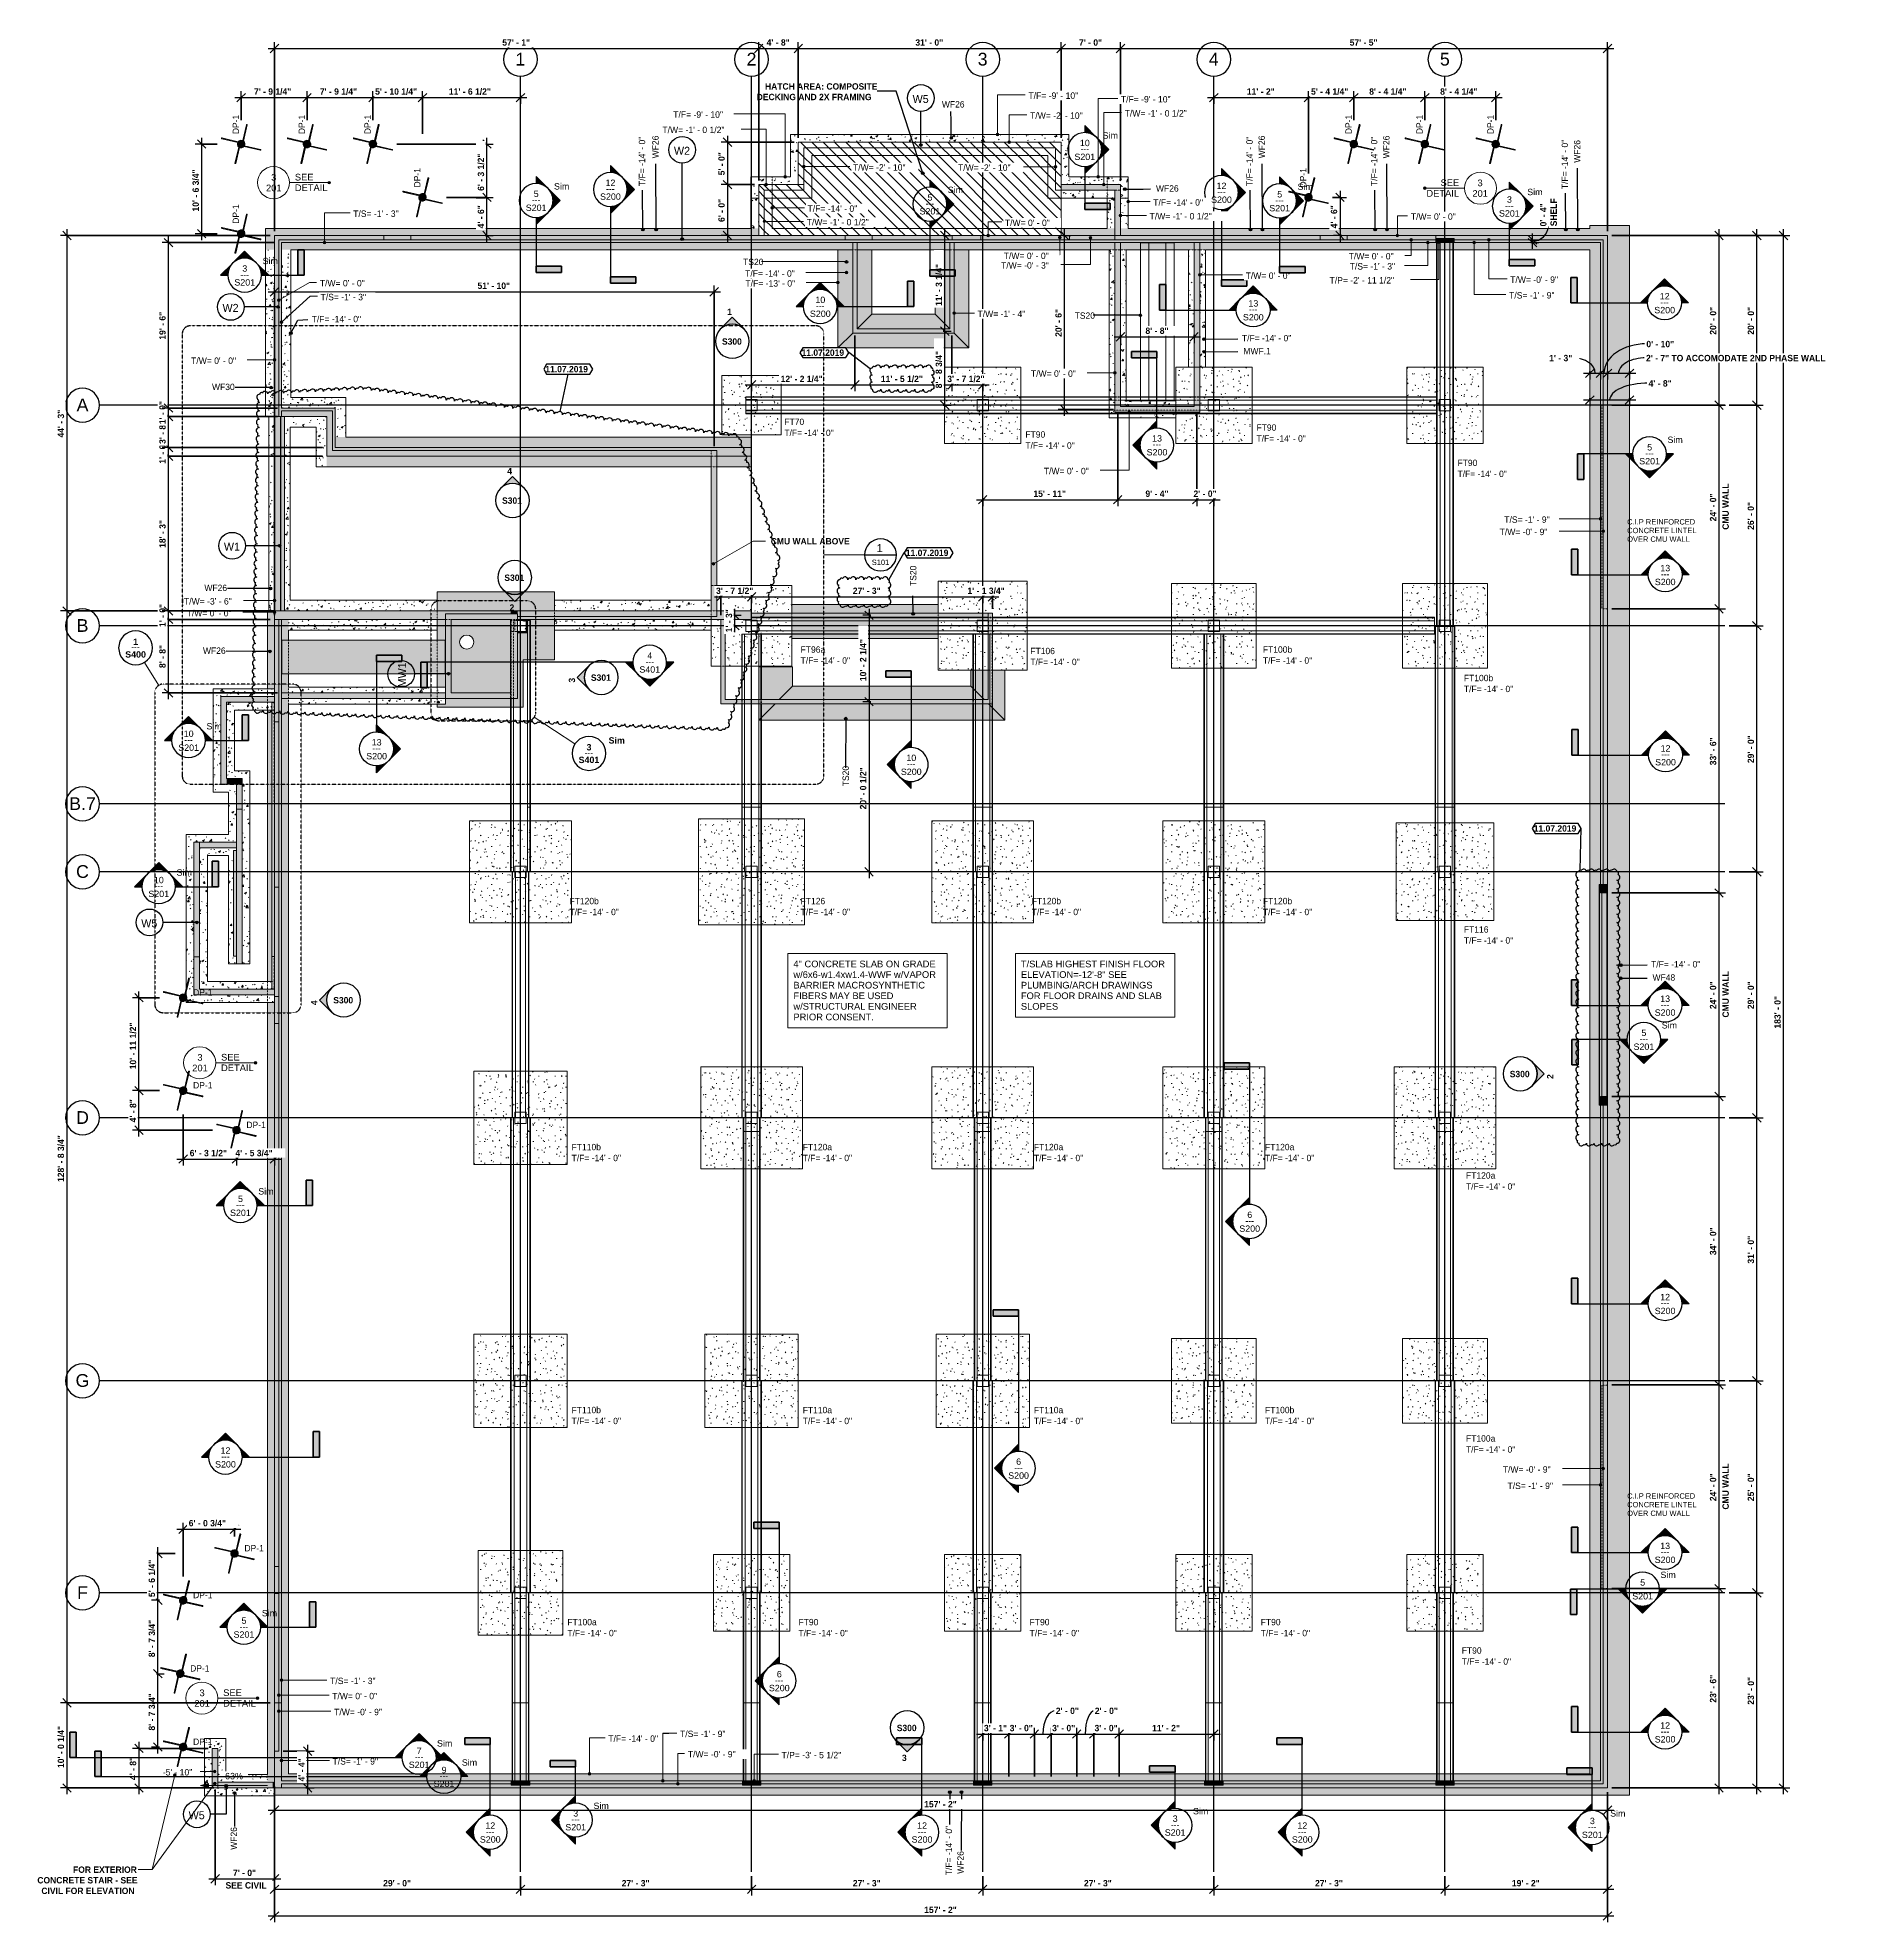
# Model space of a CAD drawing. Header units: inches. Extents: x -4164 to -1564, y 141 to 12367.
# Drawn here: x -4164 to -1583, y 9701 to 12367 of the extents above.
import ezdxf

# ---------------------------------------------------------------- set-up
doc = ezdxf.new("R2010")
doc.units = ezdxf.units.IN
doc.header["$MEASUREMENT"] = 0
for name, pattern in [('Dash', [0.25, 0.125, -0.125]), ('Dash Dot 3_16_', [0.3125, 0.1875, -0.0625, 0, -0.0625]), ('Grid Line 1_2_', [0.875, 0.5, -0.125, 0.125, -0.125]), ('Hidden 1_8_', [0.1875, 0.125, -0.0625])]:
    doc.linetypes.add(name, pattern=pattern)
for name, color, linetype, lineweight in [('A-ANNO-DIMS', 211, 'Continuous', 9), ('A-ANNO-DIMS-96', 211, 'Continuous', 9), ('A-ANNO-NOTE', 131, 'Continuous', 30), ('A-ANNO-SYMB', 150, 'Continuous', 9), ('A-DETL-GENF', 92, 'Continuous', 9), ('A-DETL-THIN', 151, 'Continuous', 9), ('A-FLOR', 192, 'Continuous', 13), ('A-FLOR-HDLN', 190, 'Dash', 13), ('A-WALL', 113, 'Continuous', 13), ('A-WALL-HDLN', 110, 'Dash', 13), ('A-WALL-IDEN', 211, 'Continuous', 30), ('G-ANNO-DIMS', 111, 'Continuous', 9), ('G-ANNO-REVC', 71, 'Continuous', 30), ('G-ANNO-REVC-IDEN', 71, 'Continuous', 30), ('G-ANNO-SYMB', 111, 'Continuous', 30), ('G-ANNO-TEXT', 231, 'Continuous', 9), ('S-BEAM', 12, 'Continuous', 9), ('S-BEAM-HDLN', 1, 'Dash', 9), ('S-BEAM-IDEN', 2, 'Continuous', 30), ('S-COLS', 52, 'Continuous', 9), ('S-COLS-HDLN', 52, 'Dash', 9), ('S-FNDN', 32, 'Continuous', 13), ('S-FNDN-HDLN', 4, 'Dash', 9), ('S-FNDN-IDEN', 2, 'Continuous', 30), ('S-GRID', 1, 'Continuous', 9), ('S-GRID-IDEN', 1, 'Continuous', 30)]:
    doc.layers.add(name, color=color, linetype=linetype, lineweight=lineweight)
doc.styles.add('Arial', font='arial.ttf', dxfattribs={"height": 9.448819})
doc.styles.add('Arial_1', font='arial.ttf', dxfattribs={"height": 18})
doc.styles.add('Arial_2', font='arial.ttf', dxfattribs={"height": 7.559055})
doc.styles.add('Arial_3', font='arial.ttf', dxfattribs={"height": 9})
doc.styles.add('Arial_4', font='arial.ttf', dxfattribs={"height": 9.070866})
doc.styles.add('Arial_5', font='arial.ttf', dxfattribs={"height": 11.338583})
doc.styles.add('Arial_B', font='arialbd.ttf', dxfattribs={"height": 9})
doc.styles.add('Century Gothic', font='', dxfattribs={"height": 9})
doc.styles.add('Century Gothic_1', font='', dxfattribs={"height": 9.070866})
doc.styles.add('Century Gothic_2', font='', dxfattribs={"height": 11.338583})
doc.styles.add('Century Gothic_3', font='', dxfattribs={"height": 0.09375})
doc.styles.add('Century Gothic_B', font='', dxfattribs={"height": 9})
doc.styles.get('Century Gothic').set_extended_font_data('Century Gothic')
doc.styles.get('Century Gothic_1').set_extended_font_data('Century Gothic')
doc.styles.get('Century Gothic_2').set_extended_font_data('Century Gothic')
doc.styles.get('Century Gothic_3').set_extended_font_data('Century Gothic')
doc.styles.get('Century Gothic_B').set_extended_font_data('Century Gothic', bold=True)
doc.dimstyles.new('OD__1_16__Tol__', dxfattribs={"dimscale": 12, "dimtxt": 9.397514, "dimasz": 1, "dimexe": 0.75, "dimexo": 0.5, "dimgap": 0.125, "dimtad": 1, "dimdec": 4, "dimrnd": 0.0625, "dimzin": 3, "dimdsep": 46, "dimlunit": 4, "dimtxsty": 'Century Gothic_B', "dimblk1": 'OBLIQUE', "dimblk2": 'OBLIQUE', "dimsah": 1, "dimcen": 0.09, "dimdle": 0.75, "dimazin": 0, "dimtfac": 1, "dimtdec": 4, "dimtix": 1, "dimtmove": 0, "dimatfit": 3, "dimfxl": 1, "dimtvp": 1, "dimtfill": 1, "dimfrac": 2, "dimtolj": 1, "dimtzin": 0, "dimlwd": 30, "dimlwe": 30, "dimarcsym": 2})
doc.dimstyles.new('OD__1_4__Tol__', dxfattribs={"dimscale": 12, "dimtxt": 9.397514, "dimasz": 1, "dimexe": 0.75, "dimexo": 0.5, "dimgap": 0.125, "dimtad": 1, "dimrnd": 0.25, "dimzin": 1, "dimdsep": 46, "dimlunit": 4, "dimtxsty": 'Century Gothic_B', "dimblk1": 'OBLIQUE', "dimblk2": 'OBLIQUE', "dimsah": 1, "dimcen": 0.09, "dimdle": 0.75, "dimazin": 0, "dimtfac": 1, "dimtdec": 4, "dimtix": 1, "dimtmove": 0, "dimatfit": 3, "dimfxl": 1, "dimtvp": 1, "dimtfill": 1, "dimfrac": 2, "dimtolj": 1, "dimtzin": 0, "dimlwd": 30, "dimlwe": 30, "dimarcsym": 2})
doc.dimstyles.new('OD__1_4__Tol___1', dxfattribs={"dimscale": 12, "dimtxt": 9.397514, "dimasz": 1, "dimexe": 0.75, "dimexo": 0.5, "dimgap": 0.125, "dimtad": 1, "dimrnd": 0.25, "dimzin": 1, "dimdsep": 46, "dimlunit": 4, "dimtxsty": 'Century Gothic_B', "dimblk1": 'OBLIQUE', "dimblk2": 'OBLIQUE', "dimsah": 1, "dimcen": 0.09, "dimdle": 0.75, "dimazin": 0, "dimtfac": 1, "dimtdec": 4, "dimtix": 1, "dimtmove": 1, "dimatfit": 3, "dimfxl": 1, "dimtvp": 1, "dimtfill": 1, "dimfrac": 2, "dimtolj": 1, "dimtzin": 0, "dimlwd": 30, "dimlwe": 30, "dimarcsym": 2})
doc.dimstyles.new('OD__1__Tol__', dxfattribs={"dimscale": 12, "dimtxt": 9.397514, "dimasz": 1, "dimexe": 0.75, "dimexo": 0.5, "dimgap": 0.125, "dimtad": 1, "dimdec": 0, "dimzin": 3, "dimdsep": 46, "dimlunit": 4, "dimtxsty": 'Century Gothic_B', "dimblk1": 'OBLIQUE', "dimblk2": 'OBLIQUE', "dimsah": 1, "dimcen": 0.09, "dimdle": 0.75, "dimazin": 0, "dimtfac": 1, "dimtdec": 4, "dimtix": 1, "dimtmove": 0, "dimatfit": 3, "dimfxl": 1, "dimtvp": 1, "dimtfill": 1, "dimfrac": 2, "dimtolj": 1, "dimtzin": 0, "dimlwd": 30, "dimlwe": 30, "dimarcsym": 2})
pattern_1 = [(0, (0, 0), (30.72, 7.68), [1.267, -21.773, 1.267, -21.773, -122.88]), (0, (0, 0), (30.72, 7.68), [-46.08, 1.267, -44.813, 1.267, -21.773, -53.76]), (0, (0, 0), (30.72, 7.68), [-115.2, 1.267, -14.093, 1.267, -37.133]), (120, (11.52, 3.84), (-22.011075, 22.7643004), [1.267, -21.773, 1.267, -21.773, -122.88]), (120, (11.52, 3.84), (-22.011075, 22.7643004), [-46.08, 1.267, -44.813, 1.267, -21.773, -53.76]), (120, (11.52, 3.84), (-22.011075, 22.7643004), [-115.2, 1.267, -14.093, 1.267, -37.133]), (240, (15.36, 19.2), (-8.708925, -30.4443004), [1.267, -21.773, 1.267, -21.773, -122.88]), (240, (15.36, 19.2), (-8.708925, -30.4443004), [-46.08, 1.267, -44.813, 1.267, -21.773, -53.76]), (240, (15.36, 19.2), (-8.708925, -30.4443004), [-115.2, 1.267, -14.093, 1.267, -37.133])]
pattern_2 = [(50, (0, 0), (27.5427, -2.40992), [2.88, -31.68]), (355, (0, 0), (-5.327844, 28.884266), [2.304, -25.344]), (100.451, (2.295, -0.2), (22.215316, 26.47393), [2.448, -26.924]), (46.184, (0, 7.68), (40.981875, -6.35642), [4.32, -47.52]), (96.636, (3.415, 7.15), (35.89075, 37.40619), [3.671, -40.386]), (351.184, (0, 7.68), (35.89097, 37.40622), [3.456, -38.016]), (21, (3.84, 5.76), (22.921036, -15.46073), [2.88, -31.68]), (326, (3.84, 5.76), (9.34353, 27.84574), [2.304, -25.344]), (71.451, (5.75, 4.472), (32.26477, 12.38442), [2.448, -26.924]), (37.5, (0, 0), (0.466855, 12.782707), [1.267, -23.77, 1.267, -24.461, -25.44]), (37.5, (0, 0), (0.466855, 12.782707), [-50.765, 1.267, -24.173]), (7.5, (0, 0), (10.10159, 15.14509), [1.267, -13.402, 1.267, -23.194, -9.696]), (7.5, (0, 0), (10.10159, 15.14509), [-39.13, 1.267, -8.429]), (327.5, (-8.563, 0), (20.499161, -0.86578), [1.267, -8.333, 1.267, -28.685, -39.744]), (327.5, (-8.563, 0), (20.499161, -0.86578), [-39.552, 1.267, -38.477]), (317.5, (-12.403, 0), (22.39478, 3.844288), [1.267, -11.213, 1.267, -18.624, -28.224]), (317.5, (-12.403, 0), (22.39478, 3.844288), [-32.371, 1.267, -26.957])]
pattern_3 = [(135, (0, 0), (-8.012227, -8.012227), [])]

msp = doc.modelspace()

# ---------------------------------------------------------------- texts
at = {"layer": 'A-ANNO-NOTE', "lineweight": 9, "attachment_point": 1, "style": 'Arial'}
for s, insert, char_height, width in [('201', (-3841.34017, 12159.27661), 9.448819, 26.361), ('3', (-3834.09017, 12174.27661), 9.44882, 8.787), ('SEE', (-3800.55392, 12174.51343), 9.448819, 31.815), ('DETAIL', (-3800.55392, 12159.51343), 9.448819, 56.055), ('SEE', (-2179.54631, 12166.63941), 9.448819, 31.815), ('3', (-2127.26676, 12166.40259), 9.44882, 8.787), ('DETAIL', (-2199.54631, 12151.63941), 9.448819, 56.055), ('201', (-2134.51676, 12151.40259), 9.448819, 26.361), ('201', (-3945.74962, 10914.34747), 9.448819, 26.361), ('3', (-3938.49962, 10929.34747), 9.44882, 8.787), ('SEE', (-3904.96337, 10929.58429), 9.448819, 31.815), ('DETAIL', (-3904.96337, 10914.58429), 9.448819, 56.055), ('3', (-3935.49962, 10030.43409), 9.44882, 8.787), ('SEE', (-3901.96337, 10030.67091), 9.448819, 31.815), ('201', (-3942.74962, 10015.43409), 9.448819, 26.361), ('DETAIL', (-3901.96337, 10015.67091), 9.448819, 56.055)]:
    msp.add_mtext(s, dxfattribs=dict(at, insert=insert, char_height=char_height, width=width))
at = {"layer": 'A-ANNO-SYMB', "attachment_point": 1}
for s, insert, char_height, width, style in [('1', (-2977.49974, 11650.74487), 11.33858, 10.908, 'Arial_5'), ('S101', (-2984.30497, 11628.67511), 7.559055, 30.603, 'Arial_2'), ('\\fArial|b1|i0|c0|p34|;1', (-4029.35144, 11517.01664), 9, 8.484, 'Arial_B'), ('S400', (-4040.59554, 11499.14109), 9, 35.754, 'Arial_B'), ('\\fArial|b1|i0|c0|p34|;3', (-3387.8808, 11367.81506), 9, 8.484, 'Arial_B'), ('Sim', (-3356.67885, 11377.51922), 9, 28.179, 'Arial_B'), ('S401', (-3399.12489, 11349.93951), 9, 35.754, 'Arial_B')]:
    msp.add_mtext(s, dxfattribs=dict(at, insert=insert, char_height=char_height, width=width, style=style))
at = {"layer": 'A-WALL-IDEN', "lineweight": 9, "char_height": 11.338583, "width": 28.785, "attachment_point": 1, "style": 'Century Gothic_2'}
for s, insert in [('W2', (-3264.17681, 12212.70469)), ('W2', (-3902.92715, 11990.48796)), ('W5', (-3950.85841, 9858.23209))]:
    msp.add_mtext(s, dxfattribs=dict(at, insert=insert))
at = {"layer": 'A-WALL-IDEN', "lineweight": 9, "insert": (-3654.5408, 11448.04005), "char_height": 11.338583, "width": 46.662, "attachment_point": 1, "rotation": 90, "style": 'Century Gothic_2'}
msp.add_mtext('MW1', dxfattribs=at)
at = {"layer": 'G-ANNO-REVC-IDEN', "lineweight": 9, "char_height": 9, "width": 78.78, "attachment_point": 1, "style": 'Century Gothic_B'}
for insert in [(-2936.11666, 11642.86952), (-2047.68007, 11252.99061)]:
    msp.add_mtext('11.07.2019', dxfattribs=dict(at, insert=insert))
at = {"layer": 'G-ANNO-SYMB', "lineweight": 9, "char_height": 9, "attachment_point": 1}
for s, insert, width, style in [('12', (-3361.01254, 12166.35663), 16.968, 'Arial_3'), ('Sim', (-2876.76995, 12156.27414), 26.664, 'Arial_3'), ('S200', (-3368.76057, 12146.72039), 35.754, 'Arial_3'), ('---', (-3360.16779, 12157.84994), 15.453, 'Century Gothic'), ('---', (-2908.12323, 12137.13573), 15.453, 'Century Gothic'), ('5', (-2905.47192, 12145.64242), 8.484, 'Arial_3'), ('S200', (-2504.20808, 12142.40756), 35.754, 'Arial_3'), ('---', (-2495.61529, 12153.53711), 15.453, 'Century Gothic'), ('S201', (-2916.71601, 12126.00618), 35.754, 'Arial_3'), ('10', (-3064.07188, 12000.68442), 16.968, 'Arial_3'), ('\\fCentury Gothic|b1|i0|c0|p34|;1', (-3188.87975, 11983.66758), 8.787, 'Century Gothic_B'), ('S200', (-3071.81992, 11981.04817), 35.754, 'Arial_3'), ('---', (-3063.22713, 11992.17773), 15.453, 'Century Gothic'), ('S200', (-2459.18358, 11976.11246), 35.754, 'Arial_3'), ('13', (-2451.43555, 11995.7487), 16.968, 'Arial_3'), ('---', (-2450.59079, 11987.24201), 15.453, 'Century Gothic'), ('S300', (-3196.26081, 11941.79081), 34.542, 'Century Gothic_B'), ('\\fCentury Gothic|b1|i0|c0|p34|;4', (-3500.01567, 11758.59191), 8.787, 'Century Gothic_B'), ('S301', (-3507.39673, 11716.71514), 34.542, 'Century Gothic_B'), ('S301', (-3504.15181, 11607.63216), 34.542, 'Century Gothic_B'), ('S200', (-1876.39991, 11601.6575), 35.754, 'Arial_3'), ('13', (-1868.65188, 11621.29374), 16.968, 'Arial_3'), ('---', (-1867.80712, 11612.78705), 15.453, 'Century Gothic'), ('\\fCentury Gothic|b1|i0|c0|p34|;2', (-3496.77075, 11565.41289), 8.787, 'Century Gothic_B'), ('4', (-3301.84698, 11497.52139), 8.484, 'Arial_3'), ('S301', (-3381.66491, 11466.29377), 34.542, 'Century Gothic_B'), ('S401', (-3313.09108, 11477.88515), 35.754, 'Arial_3'), ('---', (-3304.49829, 11489.0147), 15.453, 'Century Gothic'), ('13', (-3691.80838, 11374.84512), 16.968, 'Arial_3'), ('---', (-3690.96363, 11366.33843), 15.453, 'Century Gothic'), ('12', (-1868.17538, 11366.28088), 16.968, 'Arial_3'), ('S200', (-3699.55642, 11355.20888), 35.754, 'Arial_3'), ('S200', (-2943.1096, 11333.1413), 35.754, 'Arial_3'), ('10', (-2935.36157, 11352.77755), 16.968, 'Arial_3'), ('---', (-2934.51682, 11344.27086), 15.453, 'Century Gothic'), ('S200', (-1875.92341, 11346.64463), 35.754, 'Arial_3'), ('---', (-1867.33063, 11357.77418), 15.453, 'Century Gothic'), ('13', (-1868.7969, 11012.15136), 16.968, 'Arial_3'), ('S300', (-3746.24178, 11009.97503), 34.542, 'Century Gothic_B'), ('S200', (-1876.54493, 10992.51511), 35.754, 'Arial_3'), ('---', (-1867.95215, 11003.64466), 15.453, 'Century Gothic'), ('S300', (-2081.62383, 10905.55427), 34.542, 'Century Gothic_B'), ('---', (-2455.67923, 10697.99094), 15.453, 'Century Gothic'), ('6', (-2453.02792, 10706.49763), 8.484, 'Arial_3'), ('S200', (-2464.27201, 10686.86139), 35.754, 'Arial_3'), ('12', (-1868.7969, 10590.09803), 16.968, 'Arial_3'), ('S200', (-1876.54493, 10570.46179), 35.754, 'Arial_3'), ('---', (-1867.95215, 10581.59134), 15.453, 'Century Gothic'), ('12', (-3905.68721, 10373.09803), 16.968, 'Arial_3'), ('S200', (-3913.43525, 10353.46179), 35.754, 'Arial_3'), ('---', (-3904.84246, 10364.59134), 15.453, 'Century Gothic'), ('6', (-2780.02792, 10357.24763), 8.484, 'Arial_3'), ('S200', (-2791.27201, 10337.61139), 35.754, 'Arial_3'), ('---', (-2782.67923, 10348.74094), 15.453, 'Century Gothic'), ('13', (-1868.7969, 10238.09803), 16.968, 'Arial_3'), ('S200', (-1876.54493, 10218.46179), 35.754, 'Arial_3'), ('---', (-1867.95215, 10229.59134), 15.453, 'Century Gothic'), ('6', (-3118.64471, 10056.65511), 8.484, 'Arial_3'), ('S200', (-3129.88881, 10037.01887), 35.754, 'Arial_3'), ('---', (-3121.29602, 10048.14842), 15.453, 'Century Gothic'), ('S300', (-2948.96545, 9980.52781), 34.542, 'Century Gothic_B'), ('7', (-3628.15642, 9948.09803), 8.484, 'Arial_3'), ('Sim', (-3599.45445, 9958.72974), 26.664, 'Arial_3'), ('S201', (-3639.40051, 9928.46179), 35.754, 'Arial_3'), ('---', (-3630.80773, 9939.59134), 15.453, 'Century Gothic'), ('Sim', (-3564.2704, 9931.69526), 26.664, 'Arial_3'), ('\\fCentury Gothic|b1|i0|c0|p34|;3', (-2941.58439, 9938.30853), 8.787, 'Century Gothic_B'), ('12', (-3531.04266, 9842.43182), 16.968, 'Arial_3'), ('12', (-2920.14078, 9842.43182), 16.968, 'Arial_3'), ('12', (-2382.14078, 9842.43182), 16.968, 'Arial_3'), ('S200', (-3538.79069, 9822.79557), 35.754, 'Arial_3'), ('---', (-3530.19791, 9833.92512), 15.453, 'Century Gothic'), ('S200', (-2927.88881, 9822.79557), 35.754, 'Arial_3'), ('---', (-2919.29602, 9833.92512), 15.453, 'Century Gothic'), ('S200', (-2389.88881, 9822.79557), 35.754, 'Arial_3'), ('---', (-2381.29602, 9833.92512), 15.453, 'Century Gothic')]:
    msp.add_mtext(s, dxfattribs=dict(at, insert=insert, width=width, style=style))
at = {"layer": 'G-ANNO-SYMB', "lineweight": 9, "char_height": 9, "width": 8.787, "attachment_point": 1, "rotation": 90, "style": 'Century Gothic_B'}
for s, insert in [('\\fCentury Gothic|b1|i0|c0|p34|;3', (-3413.05677, 11454.84268)), ('\\fCentury Gothic|b1|i0|c0|p34|;4', (-3777.63364, 10998.52394)), ('\\fCentury Gothic|b1|i0|c0|p34|;2', (-2028.91963, 10894.10319))]:
    msp.add_mtext(s, dxfattribs=dict(at, insert=insert))
at = {"layer": 'G-ANNO-TEXT', "color": 7, "attachment_point": 1}
for s, insert, char_height, width, style in [('C.I.P REINFORCED ', (-1915.49457, 11685.99966), 7.5590551, 122.412, 'Arial_2'), ('OVER CMU WALL', (-1915.49457, 11661.49966), 7.5590551, 109.686, 'Arial_2'), ('CONCRETE LINTEL ', (-1915.49457, 11673.74966), 7.5590551, 124.533, 'Arial_2'), ('w/6x6-w1.4xw1.4-WWF w/VAPOR ', (-3095.18254, 11046.51261), 9.4488189, 248.46, 'Arial'), ('4" CONCRETE SLAB ON GRADE ', (-3095.18254, 11061.51261), 9.4488189, 248.157, 'Arial'), ('T/SLAB HIGHEST FINISH FLOOR ', (-2773.33611, 11061.51261), 9.4488189, 251.793, 'Arial'), ('ELEVATION=-12\'-8" SEE ', (-2773.33611, 11046.51261), 9.4488189, 186.042, 'Arial'), ('BARRIER MACROSYNTHETIC ', (-3095.18254, 11031.51261), 9.4488189, 229.977, 'Arial'), ('FIBERS MAY BE USED ', (-3095.18254, 11016.51261), 9.4488189, 175.437, 'Arial'), ('PLUMBING/ARCH DRAWINGS ', (-2773.33611, 11031.51261), 9.4488189, 230.28, 'Arial'), ('FOR FLOOR DRAINS AND SLAB ', (-2773.33611, 11016.51261), 9.4488189, 245.733, 'Arial'), ('w/STRUCTURAL ENGINEER ', (-3095.18254, 11001.51261), 9.4488189, 215.736, 'Arial'), ('PRIOR CONSENT.', (-3095.18254, 10986.51261), 9.4488189, 137.865, 'Arial'), ('SLOPES', (-2773.33611, 11001.51261), 9.448819, 63.63, 'Arial'), ('C.I.P REINFORCED ', (-1915.49457, 10307.99966), 7.5590551, 122.412, 'Arial_2'), ('CONCRETE LINTEL ', (-1915.49457, 10295.74966), 7.5590551, 124.533, 'Arial_2'), ('OVER CMU WALL', (-1915.49457, 10283.49966), 7.5590551, 109.686, 'Arial_2')]:
    msp.add_mtext(s, dxfattribs=dict(at, insert=insert, char_height=char_height, width=width, style=style))
at = {"layer": 'G-ANNO-TEXT', "color": 147, "lineweight": 20, "char_height": 9, "attachment_point": 1, "style": 'Century Gothic_B'}
for s, insert, width in [('CMU WALL ABOVE', (-3127.20398, 11659.23028), 136.047), ('CONCRETE STAIR - SEE ', (-4164.91927, 9765.10214), 163.62), ('FOR EXTERIOR ', (-4114.41927, 9780.10214), 102.414), ('CIVIL FOR ELEVATION', (-4159.16927, 9750.10214), 156.651)]:
    msp.add_mtext(s, dxfattribs=dict(at, insert=insert, width=width))
at = {"layer": 'S-BEAM-IDEN', "lineweight": 9, "char_height": 9, "width": 31.209, "attachment_point": 1, "style": 'Century Gothic'}
for insert in [(-3166.34407, 12054.35214), (-2697.25302, 11978.40147)]:
    msp.add_mtext('TS20', dxfattribs=dict(at, insert=insert))
at = {"layer": 'S-BEAM-IDEN', "lineweight": 9, "char_height": 9, "width": 31.209, "attachment_point": 1, "rotation": 90, "style": 'Century Gothic'}
for insert in [(-2930.18602, 11591.49337), (-3025.68581, 11308.21229)]:
    msp.add_mtext('TS20', dxfattribs=dict(at, insert=insert))
at = {"layer": 'S-FNDN-IDEN', "lineweight": 9, "char_height": 9, "attachment_point": 1, "rotation": 90, "style": 'Century Gothic'}
for s, insert, width in [('DP-1', (-3888.58954, 12230.59957), 34.239), ('DP-1', (-3795.35998, 12230.59957), 34.239), ('DP-1', (-3702.13042, 12230.59957), 34.239), ('DP-1', (-2314.21454, 12230.59957), 34.239), ('DP-1', (-2213.85998, 12230.59957), 34.239), ('DP-1', (-2113.50542, 12230.59957), 34.239), ('T/F= -14\' - 0"', (-3313.89247, 12157.23469), 86.658), ('WF26', (-3294.9135, 12196.46618), 39.39), ('T/F= -14\' - 0"', (-2454.34602, 12157.23469), 86.658), ('WF26', (-2437.11705, 12196.46618), 39.39), ('T/F= -14\' - 0"', (-2278.05284, 12157.23469), 86.658), ('WF26', (-2260.80717, 12196.46618), 39.39), ('T/F= -14\' - 0"', (-2008.21435, 12152.86363), 86.658), ('WF26', (-1990.7995, 12190.20511), 39.39), ('DP-1', (-3631.93042, 12155.19957), 34.239), ('DP-1', (-2378.38954, 12155.19957), 34.239), ('DP-1', (-3888.58954, 12103.83836), 34.239), ('WF26', (-3891.4285, 9803.75563), 39.39), ('T/F= -14\' - 0"', (-2879.75398, 9767.74343), 86.658), ('WF26', (-2863.15198, 9769.76965), 39.39)]:
    msp.add_mtext(s, dxfattribs=dict(at, insert=insert, width=width))
at = {"layer": 'S-FNDN-IDEN', "lineweight": 9, "char_height": 9, "attachment_point": 1, "style": 'Century Gothic'}
for s, insert, width in [('T/F= -14\' - 0"', (-2460.56428, 11946.5642), 86.658), ('MWF.1', (-2458.53806, 11928.33522), 49.995), ('WF30', (-3917.77066, 11877.55279), 39.39), ('T/F= -14\' - 0"', (-3108.00713, 11812.67728), 86.658), ('FT70', (-3108.00713, 11828.17728), 31.209), ('FT90', (-2766.96276, 11810.30262), 31.209), ('FT90', (-2439.96276, 11820.02175), 31.209), ('T/F= -14\' - 0"', (-2766.96276, 11794.80262), 86.658), ('T/F= -14\' - 0"', (-2439.96276, 11804.52175), 86.658), ('FT90', (-2155.55733, 11770.06892), 31.209), ('T/F= -14\' - 0"', (-2155.55733, 11754.56892), 86.658), ('WF26', (-3930.56819, 11504.47215), 39.39), ('T/F= -14\' - 0"', (-3084.96276, 11490.52318), 86.658), ('FT96a', (-3084.96276, 11506.02318), 41.814), ('FT106', (-2759.96276, 11504.02318), 39.693), ('T/F= -14\' - 0"', (-2430.96276, 11490.52318), 86.658), ('FT100b', (-2430.96276, 11506.02318), 50.298), ('T/F= -14\' - 0"', (-2759.96276, 11488.52318), 86.658), ('FT100b', (-2146.55733, 11465.78948), 50.298), ('T/F= -14\' - 0"', (-2146.55733, 11450.28948), 86.658), ('FT120b', (-3411.96276, 11150.30262), 50.298), ('FT126', (-3084.96276, 11150.30262), 39.693), ('FT120b', (-2757.96276, 11150.30262), 50.298), ('FT120b', (-2430.96276, 11150.30262), 50.298), ('T/F= -14\' - 0"', (-3411.96276, 11134.80262), 86.658), ('T/F= -14\' - 0"', (-3084.96276, 11134.80262), 86.658), ('T/F= -14\' - 0"', (-2757.96276, 11134.80262), 86.658), ('T/F= -14\' - 0"', (-2430.96276, 11134.80262), 86.658), ('T/F= -14\' - 0"', (-2146.55733, 11094.56892), 86.658), ('FT116', (-2146.55733, 11110.06892), 39.693), ('T/F= -14\' - 0"', (-1881.67637, 11060.8102), 86.658), ('WF48', (-1879.65015, 11042.10039), 39.39), ('DP-1', (-3944.52373, 11021.03124), 34.239), ('DP-1', (-3944.52373, 10889.64504), 34.239), ('DP-1', (-3869.12373, 10833.64504), 34.239), ('FT110b', (-3408.96276, 10802.30262), 50.298), ('FT120a', (-3081.96276, 10802.30262), 50.298), ('FT120a', (-2754.96276, 10802.30262), 50.298), ('FT120a', (-2427.96276, 10802.30262), 50.298), ('T/F= -14\' - 0"', (-3408.96276, 10786.80262), 86.658), ('T/F= -14\' - 0"', (-3081.96276, 10786.80262), 86.658), ('T/F= -14\' - 0"', (-2754.96276, 10786.80262), 86.658), ('T/F= -14\' - 0"', (-2427.96276, 10786.80262), 86.658), ('T/F= -14\' - 0"', (-2143.55733, 10746.56892), 86.658), ('FT120a', (-2143.55733, 10762.06892), 50.298), ('FT110b', (-3408.96276, 10430.30262), 50.298), ('FT110a', (-3081.96276, 10430.30262), 50.298), ('FT110a', (-2754.96276, 10430.30262), 50.298), ('FT100b', (-2427.96276, 10430.30262), 50.298), ('T/F= -14\' - 0"', (-3408.96276, 10414.80262), 86.658), ('T/F= -14\' - 0"', (-3081.96276, 10414.80262), 86.658), ('T/F= -14\' - 0"', (-2754.96276, 10414.80262), 86.658), ('T/F= -14\' - 0"', (-2427.96276, 10414.80262), 86.658), ('T/F= -14\' - 0"', (-2143.55733, 10374.56892), 86.658), ('FT100a', (-2143.55733, 10390.06892), 50.298), ('DP-1', (-3871.89417, 10234.82564), 34.239), ('DP-1', (-3944.52373, 10168.60624), 34.239), ('T/F= -14\' - 0"', (-3414.96276, 10114.80262), 86.658), ('FT100a', (-3414.96276, 10130.30262), 50.298), ('T/F= -14\' - 0"', (-3087.96276, 10114.80262), 86.658), ('FT90', (-3087.96276, 10130.30262), 31.209), ('T/F= -14\' - 0"', (-2760.96276, 10114.80262), 86.658), ('FT90', (-2760.96276, 10130.30262), 31.209), ('T/F= -14\' - 0"', (-2433.96276, 10114.80262), 86.658), ('FT90', (-2433.96276, 10130.30262), 31.209), ('FT90', (-2149.55733, 10090.06892), 31.209), ('DP-1', (-3948.69417, 10064.85064), 34.239), ('T/F= -14\' - 0"', (-2149.55733, 10074.56892), 86.658), ('DP-1', (-3944.52373, 9961.09504), 34.239)]:
    msp.add_mtext(s, dxfattribs=dict(at, insert=insert, width=width))
at = {"layer": 'S-GRID-IDEN', "lineweight": 9, "char_height": 18, "attachment_point": 1, "style": 'Arial_1'}
for s, insert, width in [('1', (-3488.45276, 12345.70193), 16.968), ('2', (-3161.45276, 12345.70193), 16.968), ('3', (-2834.45276, 12345.70193), 16.968), ('4', (-2507.45276, 12345.70193), 16.968), ('5', (-2180.45276, 12345.70193), 16.968), ('A', (-4109.35645, 11856.57022), 20.301), ('B', (-4109.35645, 11544.57022), 20.301), ('B.7', (-4119.86353, 11292.57022), 45.753), ('C', (-4110.11235, 11196.57022), 22.119), ('D', (-4110.11235, 10848.57022), 22.119), ('G', (-4110.84936, 10476.57022), 23.937), ('F', (-4108.73282, 10176.57022), 18.786)]:
    msp.add_mtext(s, dxfattribs=dict(at, insert=insert, width=width))

# ---------------------------------------------------------------- blocks, each defined once
blk = doc.blocks.new('034100 - Precast Structural Concrete - Inverted Tee - IT 28IT32 _11_F _ 11_B SHELF_-1925192-FOUNDATION PLAN')
at = {"layer": 'S-BEAM', "color": 143}
for p, q in [((-174, 9), (-174, 14)), ((174, 14), (-174, 14)), ((174, 13.2), (-174, 13.2)), ((-174, -9), (-174, 9)), ((-174, 9), (174, 9)), ((174, 14), (174, 9)), ((174, 9), (174, -9)), ((-174, -14), (-174, -9)), ((174, -9), (-174, -9)), ((174, -13.2), (-174, -13.2)), ((174, -14), (-174, -14)), ((174, -9), (174, -14))]:
    blk.add_line(p, q, dxfattribs=at)
blk = doc.blocks.new('034100 - Precast Structural Concrete - Inverted Tee - IT 24IT32 _11_F _ 11_B SHELF_-1982210-FOUNDATION PLAN')
at = {"layer": 'S-BEAM', "color": 143}
for p, q in [((-167.7, 7), (-167.7, 12)), ((167.6, 12), (-167.7, 12)), ((167.6, 11.2), (-167.7, 11.2)), ((-167.7, -7), (-167.7, 7)), ((-167.7, 7), (167.6, 7)), ((167.6, 12), (167.6, 7)), ((167.6, 7), (167.6, -7)), ((-167.7, -12), (-167.7, -7)), ((167.6, -7), (-167.7, -7)), ((167.6, -11.2), (-167.7, -11.2)), ((167.6, -12), (-167.7, -12)), ((167.6, -7), (167.6, -12))]:
    blk.add_line(p, q, dxfattribs=at)
blk = doc.blocks.new('034100 - Precast Structural Concrete - Inverted Tee - IT 24IT32 _11_F _ 11_B SHELF_-1980511-FOUNDATION PLAN')
at = {"layer": 'S-BEAM', "color": 143}
for p, q in [((-151.4, 7), (-151.4, 12)), ((163.4, 12), (-151.4, 12)), ((163.4, 11.2), (-151.4, 11.2)), ((-151.4, -7), (-151.4, 7)), ((-151.4, 7), (163.4, 7)), ((163.4, 12), (163.4, 7)), ((163.4, 7), (163.4, -7)), ((-151.4, -12), (-151.4, -7)), ((163.4, -7), (-151.4, -7)), ((163.4, -11.2), (-151.4, -11.2)), ((163.4, -12), (-151.4, -12)), ((163.4, -7), (163.4, -12))]:
    blk.add_line(p, q, dxfattribs=at)
blk = doc.blocks.new('316600 - Special Foundations - Diamond Pier - Generic - 316600 - Special Foundations - Diamond Pier - Generic-562664-FOUNDATION PLAN')
at = {"layer": 'S-FNDN', "lineweight": 9}
h = blk.add_hatch(color=9, dxfattribs=at)
h.paths.add_polyline_path([(0.2, -4), (0.3, -3.8), (0.6, -3.7), (0.9, -3.7), (1.1, -3), (0.7, -3.1), (0.5, -3.2), (0.3, -3.5), (0.2, -3.9)], flags=0)
h.paths.add_polyline_path([(2.8, 4.6), (8.2, 27.7), (7.8, 27.7), (7.6, 27.6), (7.5, 27.4), (2.3, 4.9), (2.7, 4.6)], flags=0)
h = blk.add_hatch(color=9, dxfattribs=at)
h.paths.add_polyline_path([(1.4, -4.3), (1.6, -3.3), (1.5, -3.1), (1.4, -3), (1.1, -3), (0.9, -3.7), (1.2, -3.8), (1.4, -4.1), (1.4, -4.2)], flags=0)
h.paths.add_polyline_path([(3.4, 4.2), (8.7, 27.2), (8.6, 27.5), (8.3, 27.6), (8.2, 27.7), (2.8, 4.6), (3.4, 4.2)], flags=0)
h = blk.add_hatch(color=9, dxfattribs=at)
h.paths.add_polyline_path([(3.7, 0.9), (3.8, 1.2), (4.1, 1.4), (4.3, 1.4), (3.3, 1.6), (3.2, 1.6), (3, 1.4), (3, 1.2), (3, 1.1), (3.7, 0.9)], flags=0)
h.paths.add_polyline_path([(-4.6, 2.8), (-4.2, 3.4), (-27.2, 8.7), (-27.5, 8.6), (-27.6, 8.3), (-27.7, 8.2), (-4.7, 2.9)], flags=0)
h = blk.add_hatch(color=9, dxfattribs=at)
h.paths.add_polyline_path([(4, 0.2), (3.8, 0.3), (3.7, 0.6), (3.7, 0.9), (3, 1.1), (3.1, 0.7), (3.2, 0.5), (3.5, 0.3), (3.9, 0.2)], flags=0)
h.paths.add_polyline_path([(-4.9, 2.3), (-4.7, 2.7), (-4.6, 2.8), (-27.7, 8.2), (-27.7, 7.8), (-27.6, 7.6), (-27.4, 7.5), (-5.1, 2.3)], flags=0)
h = blk.add_hatch(color=9, dxfattribs=at)
h.paths.add_polyline_path([(-8.2, -27.7), (-2.8, -4.6), (-3.4, -4.2), (-8.7, -27.2), (-8.6, -27.5), (-8.3, -27.6)], flags=0)
h.paths.add_polyline_path([(-1.1, 3), (-0.9, 3.7), (-1.2, 3.8), (-1.4, 4.1), (-1.4, 4.3), (-1.6, 3.3), (-1.5, 3.1), (-1.4, 3), (-1.2, 3)], flags=0)
h = blk.add_hatch(color=9, dxfattribs=at)
h.paths.add_polyline_path([(-8, -27.7), (-7.7, -27.7), (-7.5, -27.5), (-7.4, -27.2), (-2.3, -4.9), (-2.8, -4.6), (-8.2, -27.7)], flags=0)
h.paths.add_polyline_path([(-1.1, 3), (-0.7, 3.1), (-0.5, 3.2), (-0.3, 3.5), (-0.3, 3.9), (-0.5, 3.7), (-0.8, 3.7), (-0.9, 3.7), (-1.1, 3)], flags=0)
for points in [[(-0.5, -5.4), (1.2, -5.3), (2.5, -4.8), (3.9, -3.8), (4.8, -2.5), (5.2, -1.2), (5.1, -1.2), (4.5, -2.6), (3.5, -3.8), (2.4, -4.6), (0.9, -5.1), (-0.5, -5.2), (-1.9, -4.9), (-3.3, -4), (-4.2, -3.1), (-4.9, -1.8), (-5.2, -0.3), (-5.1, 1.2), (-5.3, 1.2), (-5.4, -0.4), (-5.1, -1.8), (-4.3, -3.2), (-3.2, -4.4), (-1.9, -5.1), (-0.5, -5.4)], [(5.3, -1.2), (5.4, 0.4), (5.1, 1.8), (4.3, 3.2), (3.2, 4.4), (1.9, 5.1), (0.3, 5.4), (-1.2, 5.3), (-2.5, 4.8), (-3.9, 3.8), (-4.8, 2.5), (-5.2, 1.2), (-5.1, 1.2), (-4.5, 2.7), (-3.5, 3.8), (-2.4, 4.6), (-0.9, 5.1), (0.5, 5.2), (1.9, 4.9), (3.3, 4), (4.2, 3.1), (4.9, 1.8), (5.2, 0.3), (5.1, -1.2), (5.2, -1.2)], [(-1.3, -2.6), (2.8, -2.6), (2.8, 2.6), (-2.8, 2.6), (-2.8, -2.6), (-1.4, -2.6)], [(-0.8, 3.7), (-0.5, 3.7), (-0.2, 3.9), (-0.2, 4), (-0.3, 4.3), (-0.3, 4.4), (-0.6, 4.6), (-1, 4.6), (-1.2, 4.6), (-1.4, 4.4), (-1.4, 4.2), (-1.3, 3.9), (-1, 3.7), (-0.8, 3.7)], [(4.2, 0.2), (4.4, 0.3), (4.5, 0.4), (4.7, 0.8), (4.6, 1), (4.6, 1.2), (4.4, 1.4), (4.3, 1.4), (4, 1.4), (3.9, 1.3), (3.7, 1), (3.7, 0.7), (3.8, 0.4), (3.9, 0.3), (4.1, 0.2)], [(-4.2, -1.4), (-3.9, -1.3), (-3.7, -1), (-3.7, -0.8), (-3.8, -0.4), (-4, -0.2), (-4, -0.2), (-4.3, -0.3), (-4.4, -0.3), (-4.6, -0.6), (-4.7, -0.9), (-4.6, -1.2), (-4.4, -1.4), (-4.2, -1.4)], [(0.9, -4.7), (1.2, -4.6), (1.4, -4.4), (1.4, -4.3), (1.4, -4), (1.3, -3.9), (1, -3.7), (0.8, -3.7), (0.5, -3.7), (0.2, -3.9), (0.2, -4), (0.3, -4.3), (0.4, -4.5), (0.8, -4.7)]]:
    blk.add_hatch(color=9, dxfattribs=at).paths.add_polyline_path(points, flags=0)
h = blk.add_hatch(color=9, dxfattribs=at)
h.paths.add_polyline_path([(-0.4, -5.2), (1.1, -5.1), (2.4, -4.6), (3.7, -3.7), (4.6, -2.5), (5.1, -1.2), (2.8, -0.6), (2.8, -2.6), (-2.8, -2.6), (-2.8, 0.6), (-5.1, 1.2), (-5.2, -0.4), (-4.9, -1.8), (-4.2, -3.1), (-3.1, -4.2), (-1.9, -4.9), (-0.5, -5.2)], flags=0)
h.paths.add_polyline_path([(0.9, -4.7), (0.6, -4.6), (0.3, -4.4), (0.2, -4.3), (0.2, -3.9), (0.4, -3.3), (0.6, -3.1), (0.9, -3), (1.3, -3), (1.5, -3.1), (1.6, -3.3), (1.6, -3.6), (1.4, -4.4), (1.2, -4.6), (0.9, -4.7)], flags=0)
h.paths.add_polyline_path([(-3.3, -1.6), (-3.6, -1.6), (-4.4, -1.4), (-4.6, -1.2), (-4.7, -0.8), (-4.6, -0.6), (-4.3, -0.3), (-4.3, -0.2), (-3.9, -0.2), (-3.3, -0.4), (-3.1, -0.6), (-3, -0.9), (-3, -1.3), (-3.1, -1.5), (-3.2, -1.6), (-3.3, -1.6)], flags=0)
h = blk.add_hatch(color=9, dxfattribs=at)
h.paths.add_polyline_path([(5.1, -1.2), (5.2, 0.3), (4.9, 1.8), (4.2, 3.1), (3.1, 4.2), (1.9, 4.9), (0.3, 5.2), (-1.1, 5.1), (-2.4, 4.6), (-3.7, 3.7), (-4.6, 2.5), (-5.1, 1.2), (-2.8, 0.6), (-2.8, 2.6), (2.8, 2.6), (2.8, -0.6), (4.6, -1.1)], flags=0)
h.paths.add_polyline_path([(4.2, 0.2), (3.8, 0.3), (3.3, 0.4), (3.1, 0.6), (3, 0.9), (3, 1.3), (3.1, 1.5), (3.2, 1.6), (3.3, 1.6), (3.6, 1.6), (4.4, 1.4), (4.6, 1.2), (4.7, 0.8), (4.6, 0.7), (4.4, 0.3), (4.3, 0.2), (4.2, 0.2)], flags=0)
h.paths.add_polyline_path([(-1.1, 3), (-1.4, 3), (-1.6, 3.2), (-1.6, 3.4), (-1.6, 3.6), (-1.4, 4.4), (-1.2, 4.6), (-0.8, 4.7), (-0.6, 4.6), (-0.3, 4.3), (-0.2, 4.3), (-0.2, 3.9), (-0.4, 3.3), (-0.6, 3.1), (-0.9, 3), (-1.1, 3)], flags=0)
h = blk.add_hatch(color=9, dxfattribs=at)
h.paths.add_polyline_path([(27.2, -8.7), (27.5, -8.6), (27.6, -8.3), (27.7, -8.2), (4.6, -2.8), (4.2, -3.4), (27.1, -8.7)], flags=0)
h.paths.add_polyline_path([(-3.3, -1.6), (-3.2, -1.6), (-3, -1.4), (-3, -1.2), (-3, -1.1), (-3.7, -0.9), (-3.8, -1.2), (-4.1, -1.4), (-4.3, -1.4), (-3.4, -1.6)], flags=0)
h = blk.add_hatch(color=9, dxfattribs=at)
h.paths.add_polyline_path([(27.7, -8.2), (27.7, -7.8), (27.6, -7.6), (27.4, -7.5), (4.9, -2.3), (4.7, -2.7), (4.6, -2.8), (22.4, -7)], flags=0)
h.paths.add_polyline_path([(-3, -1.1), (-3.1, -0.7), (-3.2, -0.5), (-3.5, -0.3), (-3.9, -0.3), (-3.7, -0.5), (-3.7, -0.8), (-3.7, -0.9), (-3, -1.1)], flags=0)
at = {"layer": 'S-FNDN', "color": 7}
for p, q in [((7.5, 27.4), (2.3, 4.9)), ((3.4, 4.2), (8.7, 27.1)), ((-27.4, 7.5), (-4.9, 2.3)), ((-4.2, 3.4), (-27.1, 8.7)), ((2.8, 2.6), (-2.8, 2.6)), ((-2.8, 2.6), (-2.8, -2.6)), ((-1.4, 4.3), (-1.8, 2.8)), ((-0.5, 2.9), (-0.2, 4)), ((2.8, -2.6), (2.8, 2.6)), ((4.3, 1.4), (2.8, 1.8)), ((2.9, 0.5), (4, 0.2)), ((-3.4, -4.2), (-8.7, -27.1)), ((-7.5, -27.4), (-2.3, -4.9)), ((-4.3, -1.4), (-2.8, -1.8)), ((-2.9, -0.5), (-4, -0.2)), ((-2.8, -2.6), (2.8, -2.6)), ((0.5, -2.9), (0.2, -4)), ((1.4, -4.3), (1.8, -2.8)), ((4.2, -3.4), (27.1, -8.7)), ((27.4, -7.5), (4.9, -2.3))]:
    blk.add_line(p, q, dxfattribs=at)
for radius, start, end in [(5.41, 166.9807, 346.9807), (5.41, 346.9807, 166.9807), (5.21, 166.9807, 346.9807), (5.21, 346.9807, 166.9807)]:
    blk.add_arc((0, 0), radius, start, end, dxfattribs=at)
for centre, major_axis, start_param, end_param in [((8.1, 27.2), (-0.609, 0.141), 4.712389, 6.283185), ((8.1, 27.2), (-0.609, 0.141), 3.141593, 4.712389), ((-27.2, 8.1), (0.141, 0.609), 1.570796, 3.141593), ((-27.2, 8.1), (0.141, 0.609), 0, 1.570796), ((-0.8, 4.2), (-0.609, 0.141), 4.712389, 7.853982), ((-0.8, 4.2), (-0.609, 0.141), 1.570796, 4.712389), ((4.2, 0.8), (0.141, 0.609), 1.570796, 4.712389), ((4.2, 0.8), (0.141, 0.609), 4.712389, 7.853982), ((-4.2, -0.8), (0.141, 0.609), 1.570796, 4.712389), ((-4.2, -0.8), (0.141, 0.609), 4.712389, 7.853982), ((0.8, -4.2), (-0.609, 0.141), 4.712389, 7.853982), ((0.8, -4.2), (-0.609, 0.141), 1.570796, 4.712389), ((27.2, -8.1), (0.141, 0.609), 3.141593, 4.712389), ((27.2, -8.1), (0.141, 0.609), 4.712389, 6.283185), ((-8.1, -27.2), (-0.609, 0.141), 0, 1.570796), ((-8.1, -27.2), (-0.609, 0.141), 1.570796, 3.141593)]:
    blk.add_ellipse(centre, major_axis=major_axis, ratio=0.764544, start_param=start_param, end_param=end_param, dxfattribs=at)
blk = doc.blocks.new('316600 - Special Foundations - Diamond Pier - Generic - 316600 - Special Foundations - Diamond Pier - Generic-V29-FOUNDATION PLAN')
at = {"layer": 'S-FNDN', "lineweight": 9}
h = blk.add_hatch(color=9, dxfattribs=at)
h.paths.add_polyline_path([(0.2, -4), (0.3, -3.8), (0.6, -3.7), (0.9, -3.7), (1.1, -3), (0.7, -3.1), (0.5, -3.2), (0.3, -3.5), (0.2, -3.9)], flags=0)
h.paths.add_polyline_path([(2.8, 4.6), (8.2, 27.7), (7.8, 27.7), (7.6, 27.6), (7.5, 27.4), (2.3, 4.9), (2.7, 4.6)], flags=0)
h = blk.add_hatch(color=9, dxfattribs=at)
h.paths.add_polyline_path([(1.4, -4.3), (1.6, -3.3), (1.5, -3.1), (1.4, -3), (1.1, -3), (0.9, -3.7), (1.2, -3.8), (1.4, -4.1), (1.4, -4.2)], flags=0)
h.paths.add_polyline_path([(3.4, 4.2), (8.7, 27.2), (8.6, 27.5), (8.3, 27.6), (8.2, 27.7), (2.8, 4.6), (3.4, 4.2)], flags=0)
h = blk.add_hatch(color=9, dxfattribs=at)
h.paths.add_polyline_path([(3.7, 0.9), (3.8, 1.2), (4.1, 1.4), (4.3, 1.4), (3.3, 1.6), (3.2, 1.6), (3, 1.4), (3, 1.2), (3, 1.1), (3.7, 0.9)], flags=0)
h.paths.add_polyline_path([(-4.6, 2.8), (-4.2, 3.4), (-27.2, 8.7), (-27.5, 8.6), (-27.6, 8.3), (-27.7, 8.2), (-4.7, 2.9)], flags=0)
h = blk.add_hatch(color=9, dxfattribs=at)
h.paths.add_polyline_path([(4, 0.2), (3.8, 0.3), (3.7, 0.6), (3.7, 0.9), (3, 1.1), (3.1, 0.7), (3.2, 0.5), (3.5, 0.3), (3.9, 0.2)], flags=0)
h.paths.add_polyline_path([(-4.9, 2.3), (-4.7, 2.7), (-4.6, 2.8), (-27.7, 8.2), (-27.7, 7.8), (-27.6, 7.6), (-27.4, 7.5), (-5.1, 2.3)], flags=0)
h = blk.add_hatch(color=9, dxfattribs=at)
h.paths.add_polyline_path([(-8.2, -27.7), (-2.8, -4.6), (-3.4, -4.2), (-8.7, -27.2), (-8.6, -27.5), (-8.3, -27.6)], flags=0)
h.paths.add_polyline_path([(-1.1, 3), (-0.9, 3.7), (-1.2, 3.8), (-1.4, 4.1), (-1.4, 4.3), (-1.6, 3.3), (-1.5, 3.1), (-1.4, 3), (-1.2, 3)], flags=0)
h = blk.add_hatch(color=9, dxfattribs=at)
h.paths.add_polyline_path([(-8, -27.7), (-7.7, -27.7), (-7.5, -27.5), (-7.4, -27.2), (-2.3, -4.9), (-2.8, -4.6), (-8.2, -27.7)], flags=0)
h.paths.add_polyline_path([(-1.1, 3), (-0.7, 3.1), (-0.5, 3.2), (-0.3, 3.5), (-0.3, 3.9), (-0.5, 3.7), (-0.8, 3.7), (-0.9, 3.7), (-1.1, 3)], flags=0)
for points in [[(-0.5, -5.4), (1.1, -5.3), (2.5, -4.8), (3.9, -3.8), (4.8, -2.5), (5.2, -1.2), (5.1, -1.2), (4.5, -2.6), (3.5, -3.8), (2.4, -4.6), (1, -5.1), (-0.5, -5.2), (-2, -4.8), (-3.3, -4), (-4.2, -3.1), (-4.9, -1.8), (-5.2, -0.3), (-5.1, 1.2), (-5.3, 1.2), (-5.4, -0.4), (-5.1, -1.8), (-4.3, -3.2), (-3.2, -4.4), (-1.9, -5.1), (-0.5, -5.4)], [(5.3, -1.2), (5.4, 0.4), (5.1, 1.8), (4.3, 3.2), (3.2, 4.4), (1.9, 5.1), (0.3, 5.4), (-1.2, 5.3), (-2.5, 4.8), (-3.9, 3.8), (-4.8, 2.5), (-5.2, 1.2), (-5.1, 1.2), (-4.5, 2.7), (-3.5, 3.8), (-2.4, 4.6), (-0.9, 5.1), (0.5, 5.2), (1.9, 4.9), (3.3, 4), (4.2, 3.1), (4.9, 1.8), (5.2, 0.3), (5.1, -1.2), (5.2, -1.2)], [(-2.7, -2.6), (2.8, -2.6), (2.8, 2.6), (-2.8, 2.6), (-2.8, -2.6)], [(-0.8, 3.7), (-0.5, 3.7), (-0.2, 3.9), (-0.2, 4), (-0.3, 4.3), (-0.3, 4.4), (-0.6, 4.6), (-1, 4.6), (-1.2, 4.6), (-1.4, 4.4), (-1.4, 4.2), (-1.3, 3.9), (-1, 3.7), (-0.8, 3.7)], [(4.2, 0.2), (4.4, 0.3), (4.5, 0.4), (4.7, 0.8), (4.6, 1), (4.6, 1.2), (4.4, 1.4), (4.3, 1.4), (4, 1.4), (3.9, 1.3), (3.7, 1), (3.7, 0.7), (3.8, 0.4), (3.9, 0.3), (4.1, 0.2)], [(-4.2, -1.4), (-3.9, -1.3), (-3.7, -1), (-3.7, -0.8), (-3.8, -0.4), (-4, -0.2), (-4.1, -0.2), (-4.3, -0.3), (-4.4, -0.3), (-4.6, -0.6), (-4.7, -0.9), (-4.6, -1.2), (-4.4, -1.4), (-4.2, -1.4)], [(0.9, -4.7), (1.2, -4.6), (1.4, -4.4), (1.4, -4.3), (1.4, -4), (1.3, -3.9), (1, -3.7), (0.8, -3.7), (0.5, -3.7), (0.2, -3.9), (0.2, -4), (0.3, -4.3), (0.4, -4.5), (0.8, -4.7)]]:
    blk.add_hatch(color=9, dxfattribs=at).paths.add_polyline_path(points, flags=0)
h = blk.add_hatch(color=9, dxfattribs=at)
h.paths.add_polyline_path([(-0.4, -5.2), (1, -5.1), (2.4, -4.6), (3.7, -3.7), (4.6, -2.5), (5.1, -1.2), (2.8, -0.6), (2.8, -2.6), (-2.8, -2.6), (-2.8, 0.6), (-5.1, 1.2), (-5.2, -0.3), (-4.9, -1.8), (-4.2, -3.1), (-3.1, -4.2), (-1.9, -4.9), (-0.5, -5.2)], flags=0)
h.paths.add_polyline_path([(0.9, -4.7), (0.6, -4.6), (0.3, -4.4), (0.2, -4.3), (0.2, -3.9), (0.4, -3.3), (0.6, -3.1), (0.9, -3), (1.3, -3), (1.5, -3.1), (1.6, -3.3), (1.6, -3.6), (1.4, -4.4), (1.2, -4.6), (0.9, -4.7)], flags=0)
h.paths.add_polyline_path([(-3.3, -1.6), (-3.6, -1.6), (-4.4, -1.4), (-4.6, -1.2), (-4.7, -0.8), (-4.6, -0.6), (-4.3, -0.3), (-4.2, -0.2), (-3.9, -0.2), (-3.3, -0.4), (-3.1, -0.6), (-3, -0.9), (-3, -1.3), (-3.1, -1.5), (-3.2, -1.6), (-3.3, -1.6)], flags=0)
h = blk.add_hatch(color=9, dxfattribs=at)
h.paths.add_polyline_path([(5.1, -1.2), (5.2, 0.3), (4.9, 1.8), (4.2, 3.1), (3.1, 4.2), (1.9, 4.9), (0.3, 5.2), (-1.1, 5.1), (-2.4, 4.6), (-3.7, 3.7), (-4.6, 2.5), (-5.1, 1.2), (-2.8, 0.6), (-2.8, 2.6), (2.8, 2.6), (2.8, -0.6), (4.6, -1.1)], flags=0)
h.paths.add_polyline_path([(4.2, 0.2), (3.8, 0.3), (3.3, 0.4), (3.1, 0.6), (3, 0.9), (3, 1.3), (3.1, 1.5), (3.2, 1.6), (3.3, 1.6), (3.6, 1.6), (4.4, 1.4), (4.6, 1.2), (4.7, 0.8), (4.6, 0.7), (4.4, 0.3), (4.3, 0.2), (4.2, 0.2)], flags=0)
h.paths.add_polyline_path([(-1.1, 3), (-1.4, 3), (-1.6, 3.2), (-1.6, 3.4), (-1.6, 3.6), (-1.4, 4.4), (-1.2, 4.6), (-0.8, 4.7), (-0.6, 4.6), (-0.3, 4.3), (-0.2, 4.3), (-0.2, 3.9), (-0.4, 3.3), (-0.6, 3.1), (-0.9, 3), (-1.1, 3)], flags=0)
h = blk.add_hatch(color=9, dxfattribs=at)
h.paths.add_polyline_path([(27.2, -8.7), (27.5, -8.6), (27.6, -8.3), (27.7, -8.2), (4.6, -2.8), (4.2, -3.4), (27.1, -8.7)], flags=0)
h.paths.add_polyline_path([(-3.3, -1.6), (-3.2, -1.6), (-3, -1.4), (-3, -1.2), (-3, -1.1), (-3.7, -0.9), (-3.8, -1.2), (-4.1, -1.4), (-4.3, -1.4), (-3.4, -1.6)], flags=0)
h = blk.add_hatch(color=9, dxfattribs=at)
h.paths.add_polyline_path([(27.7, -8.2), (27.7, -7.8), (27.6, -7.6), (27.4, -7.5), (4.9, -2.3), (4.7, -2.7), (4.6, -2.8), (22.4, -7)], flags=0)
h.paths.add_polyline_path([(-3, -1.1), (-3.1, -0.7), (-3.2, -0.5), (-3.5, -0.3), (-3.9, -0.3), (-3.7, -0.5), (-3.7, -0.8), (-3.7, -0.9), (-3, -1.1)], flags=0)
at = {"layer": 'S-FNDN', "color": 7}
for p, q in [((7.5, 27.4), (2.3, 4.9)), ((3.4, 4.2), (8.7, 27.1)), ((-27.4, 7.5), (-4.9, 2.3)), ((-4.2, 3.4), (-27.1, 8.7)), ((2.8, 2.6), (-2.8, 2.6)), ((-2.8, 2.6), (-2.8, -2.6)), ((-1.4, 4.3), (-1.8, 2.8)), ((-0.5, 2.9), (-0.2, 4)), ((2.8, -2.6), (2.8, 2.6)), ((4.3, 1.4), (2.8, 1.8)), ((2.9, 0.5), (4, 0.2)), ((-3.4, -4.2), (-8.7, -27.1)), ((-7.5, -27.4), (-2.3, -4.9)), ((-4.3, -1.4), (-2.8, -1.8)), ((-2.9, -0.5), (-4, -0.2)), ((-2.8, -2.6), (2.8, -2.6)), ((0.5, -2.9), (0.2, -4)), ((1.4, -4.3), (1.8, -2.8)), ((4.2, -3.4), (27.1, -8.7)), ((27.4, -7.5), (4.9, -2.3))]:
    blk.add_line(p, q, dxfattribs=at)
for radius, start, end in [(5.41, 166.9807, 346.9807), (5.41, 346.9807, 166.9807), (5.21, 166.9807, 346.9807), (5.21, 346.9807, 166.9807)]:
    blk.add_arc((0, 0), radius, start, end, dxfattribs=at)
for centre, major_axis, start_param, end_param in [((8.1, 27.2), (-0.609, 0.141), 4.712389, 6.283185), ((8.1, 27.2), (-0.609, 0.141), 3.141593, 4.712389), ((-27.2, 8.1), (0.141, 0.609), 1.570796, 3.141593), ((-27.2, 8.1), (0.141, 0.609), 0, 1.570796), ((-0.8, 4.2), (-0.609, 0.141), 4.712389, 7.853982), ((-0.8, 4.2), (-0.609, 0.141), 1.570796, 4.712389), ((4.2, 0.8), (0.141, 0.609), 1.570796, 4.712389), ((4.2, 0.8), (0.141, 0.609), 4.712389, 7.853982), ((-4.2, -0.8), (0.141, 0.609), 1.570796, 4.712389), ((-4.2, -0.8), (0.141, 0.609), 4.712389, 7.853982), ((0.8, -4.2), (-0.609, 0.141), 4.712389, 7.853982), ((0.8, -4.2), (-0.609, 0.141), 1.570796, 4.712389), ((27.2, -8.1), (0.141, 0.609), 3.141593, 4.712389), ((27.2, -8.1), (0.141, 0.609), 4.712389, 6.283185), ((-8.1, -27.2), (-0.609, 0.141), 0, 1.570796), ((-8.1, -27.2), (-0.609, 0.141), 1.570796, 3.141593)]:
    blk.add_ellipse(centre, major_axis=major_axis, ratio=0.764544, start_param=start_param, end_param=end_param, dxfattribs=at)
blk = doc.blocks.new('316600 - Special Foundations - Diamond Pier - Generic - 316600 - Special Foundations - Diamond Pier - Generic-V30-FOUNDATION PLAN')
at = {"layer": 'S-FNDN', "lineweight": 9}
h = blk.add_hatch(color=9, dxfattribs=at)
h.paths.add_polyline_path([(0.2, -4), (0.3, -3.8), (0.6, -3.7), (0.9, -3.7), (1.1, -3), (0.7, -3.1), (0.5, -3.2), (0.3, -3.5), (0.2, -3.9)], flags=0)
h.paths.add_polyline_path([(2.8, 4.6), (8.2, 27.7), (7.8, 27.7), (7.6, 27.6), (7.5, 27.4), (2.3, 4.9), (2.8, 4.6)], flags=0)
h = blk.add_hatch(color=9, dxfattribs=at)
h.paths.add_polyline_path([(1.4, -4.3), (1.6, -3.3), (1.5, -3.1), (1.4, -3), (1.1, -3), (0.9, -3.7), (1.2, -3.8), (1.4, -4.1), (1.4, -4.2)], flags=0)
h.paths.add_polyline_path([(3.4, 4.2), (8.7, 27.2), (8.6, 27.5), (8.3, 27.6), (8.2, 27.7), (2.8, 4.6), (3.4, 4.2)], flags=0)
h = blk.add_hatch(color=9, dxfattribs=at)
h.paths.add_polyline_path([(3.7, 0.9), (3.8, 1.2), (4.1, 1.4), (4.3, 1.4), (3.3, 1.6), (3.2, 1.6), (3, 1.4), (3, 1.2), (3, 1.1), (3.7, 0.9)], flags=0)
h.paths.add_polyline_path([(-4.6, 2.8), (-4.2, 3.4), (-27.2, 8.7), (-27.5, 8.6), (-27.6, 8.3), (-27.7, 8.2), (-4.7, 2.9)], flags=0)
h = blk.add_hatch(color=9, dxfattribs=at)
h.paths.add_polyline_path([(4, 0.2), (3.8, 0.3), (3.7, 0.6), (3.7, 0.9), (3, 1.1), (3.1, 0.7), (3.2, 0.5), (3.5, 0.3), (3.9, 0.2)], flags=0)
h.paths.add_polyline_path([(-4.9, 2.3), (-4.7, 2.7), (-4.6, 2.8), (-27.7, 8.2), (-27.7, 7.8), (-27.6, 7.6), (-27.4, 7.5), (-5.1, 2.3)], flags=0)
h = blk.add_hatch(color=9, dxfattribs=at)
h.paths.add_polyline_path([(-8.2, -27.7), (-2.8, -4.6), (-3.4, -4.2), (-8.7, -27.2), (-8.6, -27.5), (-8.3, -27.6)], flags=0)
h.paths.add_polyline_path([(-1.1, 3), (-0.9, 3.7), (-1.2, 3.8), (-1.4, 4.1), (-1.4, 4.3), (-1.6, 3.3), (-1.5, 3.1), (-1.4, 3), (-1.2, 3)], flags=0)
h = blk.add_hatch(color=9, dxfattribs=at)
h.paths.add_polyline_path([(-8, -27.7), (-7.7, -27.7), (-7.5, -27.5), (-7.4, -27.2), (-2.3, -4.9), (-2.8, -4.6), (-8.2, -27.7)], flags=0)
h.paths.add_polyline_path([(-1.1, 3), (-0.7, 3.1), (-0.5, 3.2), (-0.3, 3.5), (-0.3, 3.9), (-0.5, 3.7), (-0.8, 3.7), (-0.9, 3.7), (-1.1, 3)], flags=0)
for points in [[(-0.5, -5.4), (1.1, -5.3), (2.5, -4.8), (3.9, -3.8), (4.8, -2.5), (5.2, -1.2), (5.1, -1.2), (4.5, -2.6), (3.6, -3.8), (2.4, -4.6), (1, -5.1), (-0.5, -5.2), (-2, -4.8), (-3.3, -4), (-4.2, -3.1), (-4.9, -1.8), (-5.2, -0.3), (-5.1, 1.2), (-5.3, 1.2), (-5.4, -0.4), (-5.1, -1.8), (-4.3, -3.2), (-3.2, -4.4), (-1.9, -5.1), (-0.5, -5.4)], [(5.3, -1.2), (5.4, 0.4), (5.1, 1.8), (4.3, 3.2), (3.2, 4.4), (1.9, 5.1), (0.3, 5.4), (-1.2, 5.3), (-2.5, 4.8), (-3.9, 3.8), (-4.8, 2.5), (-5.2, 1.2), (-5.1, 1.2), (-4.5, 2.7), (-3.5, 3.8), (-2.4, 4.6), (-0.9, 5.1), (0.5, 5.2), (1.9, 4.9), (3.3, 4), (4.2, 3.1), (4.9, 1.8), (5.2, 0.3), (5.1, -1.2), (5.2, -1.2)], [(-1.9, -2.6), (2.8, -2.6), (2.8, 2.6), (-2.8, 2.6), (-2.8, -2.6), (-2, -2.6)], [(-0.8, 3.7), (-0.5, 3.7), (-0.2, 3.9), (-0.2, 4), (-0.3, 4.3), (-0.3, 4.4), (-0.6, 4.6), (-1, 4.6), (-1.2, 4.6), (-1.4, 4.4), (-1.4, 4.2), (-1.3, 3.9), (-1, 3.7), (-0.8, 3.7)], [(4.2, 0.2), (4.4, 0.3), (4.5, 0.4), (4.7, 0.8), (4.6, 1), (4.6, 1.2), (4.4, 1.4), (4.3, 1.4), (4, 1.4), (3.9, 1.3), (3.7, 1), (3.7, 0.7), (3.8, 0.4), (3.9, 0.3), (4.1, 0.2)], [(-4.2, -1.4), (-3.9, -1.3), (-3.7, -1), (-3.7, -0.8), (-3.8, -0.4), (-4, -0.2), (-4.1, -0.2), (-4.3, -0.3), (-4.4, -0.3), (-4.6, -0.6), (-4.7, -0.9), (-4.6, -1.2), (-4.4, -1.4), (-4.2, -1.4)], [(0.9, -4.7), (1.2, -4.6), (1.4, -4.4), (1.4, -4.3), (1.4, -4), (1.3, -3.9), (1, -3.7), (0.8, -3.7), (0.5, -3.7), (0.2, -3.9), (0.2, -4), (0.3, -4.3), (0.4, -4.5), (0.8, -4.7)]]:
    blk.add_hatch(color=9, dxfattribs=at).paths.add_polyline_path(points, flags=0)
h = blk.add_hatch(color=9, dxfattribs=at)
h.paths.add_polyline_path([(-0.4, -5.2), (1, -5.1), (2.4, -4.6), (3.7, -3.7), (4.6, -2.5), (5.1, -1.2), (2.8, -0.6), (2.8, -2.6), (-2.8, -2.6), (-2.8, 0.6), (-5.1, 1.2), (-5.2, -0.3), (-4.9, -1.8), (-4.2, -3.1), (-3.1, -4.2), (-1.9, -4.9), (-0.5, -5.2)], flags=0)
h.paths.add_polyline_path([(0.9, -4.7), (0.6, -4.6), (0.3, -4.4), (0.2, -4.3), (0.2, -3.9), (0.4, -3.3), (0.6, -3.1), (0.9, -3), (1.3, -3), (1.5, -3.1), (1.6, -3.3), (1.6, -3.6), (1.4, -4.4), (1.2, -4.6), (0.9, -4.7)], flags=0)
h.paths.add_polyline_path([(-3.3, -1.6), (-3.6, -1.6), (-4.4, -1.4), (-4.6, -1.2), (-4.7, -0.8), (-4.6, -0.6), (-4.3, -0.3), (-4.2, -0.2), (-3.9, -0.2), (-3.3, -0.4), (-3.1, -0.6), (-3, -0.9), (-3, -1.3), (-3.1, -1.5), (-3.2, -1.6), (-3.3, -1.6)], flags=0)
h = blk.add_hatch(color=9, dxfattribs=at)
h.paths.add_polyline_path([(5.1, -1.2), (5.2, 0.3), (4.9, 1.8), (4.2, 3.1), (3.1, 4.2), (1.9, 4.9), (0.3, 5.2), (-1.1, 5.1), (-2.4, 4.6), (-3.7, 3.7), (-4.6, 2.5), (-5.1, 1.2), (-2.8, 0.6), (-2.8, 2.6), (2.8, 2.6), (2.8, -0.6), (4.6, -1.1)], flags=0)
h.paths.add_polyline_path([(4.2, 0.2), (3.8, 0.3), (3.3, 0.4), (3.1, 0.6), (3, 0.9), (3, 1.3), (3.1, 1.5), (3.2, 1.6), (3.3, 1.6), (3.6, 1.6), (4.4, 1.4), (4.6, 1.2), (4.7, 0.8), (4.6, 0.7), (4.4, 0.3), (4.3, 0.2), (4.2, 0.2)], flags=0)
h.paths.add_polyline_path([(-1.1, 3), (-1.4, 3), (-1.6, 3.2), (-1.6, 3.4), (-1.6, 3.6), (-1.4, 4.4), (-1.2, 4.6), (-0.8, 4.7), (-0.6, 4.6), (-0.3, 4.3), (-0.2, 4.3), (-0.2, 3.9), (-0.4, 3.3), (-0.6, 3.1), (-0.9, 3), (-1.1, 3)], flags=0)
h = blk.add_hatch(color=9, dxfattribs=at)
h.paths.add_polyline_path([(27.2, -8.7), (27.5, -8.6), (27.6, -8.3), (27.7, -8.2), (4.6, -2.8), (4.2, -3.4), (27.1, -8.7)], flags=0)
h.paths.add_polyline_path([(-3.3, -1.6), (-3.2, -1.6), (-3, -1.4), (-3, -1.2), (-3, -1.1), (-3.7, -0.9), (-3.8, -1.2), (-4.1, -1.4), (-4.3, -1.4), (-3.4, -1.6)], flags=0)
h = blk.add_hatch(color=9, dxfattribs=at)
h.paths.add_polyline_path([(27.7, -8.2), (27.7, -7.8), (27.6, -7.6), (27.4, -7.5), (4.9, -2.3), (4.7, -2.7), (4.6, -2.8), (21.4, -6.7)], flags=0)
h.paths.add_polyline_path([(-3, -1.1), (-3.1, -0.7), (-3.2, -0.5), (-3.5, -0.3), (-3.9, -0.3), (-3.7, -0.5), (-3.7, -0.8), (-3.7, -0.9), (-3, -1.1)], flags=0)
at = {"layer": 'S-FNDN', "color": 7}
for p, q in [((7.5, 27.4), (2.3, 4.9)), ((3.4, 4.2), (8.7, 27.1)), ((-27.4, 7.5), (-4.9, 2.3)), ((-4.2, 3.4), (-27.1, 8.7)), ((2.8, 2.6), (-2.8, 2.6)), ((-2.8, 2.6), (-2.8, -2.6)), ((-1.4, 4.3), (-1.8, 2.8)), ((-0.5, 2.9), (-0.2, 4)), ((2.8, -2.6), (2.8, 2.6)), ((4.3, 1.4), (2.8, 1.8)), ((2.8, 0.5), (4, 0.2)), ((-3.4, -4.2), (-8.7, -27.1)), ((-7.5, -27.4), (-2.3, -4.9)), ((-4.3, -1.4), (-2.8, -1.8)), ((-2.9, -0.5), (-4, -0.2)), ((-2.8, -2.6), (2.8, -2.6)), ((0.5, -2.9), (0.2, -4)), ((1.4, -4.3), (1.8, -2.8)), ((4.2, -3.4), (27.1, -8.7)), ((27.4, -7.5), (4.9, -2.3))]:
    blk.add_line(p, q, dxfattribs=at)
for radius, start, end in [(5.41, 166.9807, 346.9807), (5.41, 346.9807, 166.9807), (5.21, 166.9807, 346.9807), (5.21, 346.9807, 166.9807)]:
    blk.add_arc((0, 0), radius, start, end, dxfattribs=at)
for centre, major_axis, start_param, end_param in [((8.1, 27.2), (-0.609, 0.141), 4.712389, 6.283185), ((8.1, 27.2), (-0.609, 0.141), 3.141593, 4.712389), ((-27.2, 8.1), (0.141, 0.609), 1.570796, 3.141593), ((-27.2, 8.1), (0.141, 0.609), 0, 1.570796), ((-0.8, 4.2), (-0.609, 0.141), 4.712389, 7.853982), ((-0.8, 4.2), (-0.609, 0.141), 1.570796, 4.712389), ((4.2, 0.8), (0.141, 0.609), 1.570796, 4.712389), ((4.2, 0.8), (0.141, 0.609), 4.712389, 7.853982), ((-4.2, -0.8), (0.141, 0.609), 1.570796, 4.712389), ((-4.2, -0.8), (0.141, 0.609), 4.712389, 7.853982), ((0.8, -4.2), (-0.609, 0.141), 4.712389, 7.853982), ((0.8, -4.2), (-0.609, 0.141), 1.570796, 4.712389), ((27.2, -8.1), (0.141, 0.609), 3.141593, 4.712389), ((27.2, -8.1), (0.141, 0.609), 4.712389, 6.283185), ((-8.1, -27.2), (-0.609, 0.141), 0, 1.570796), ((-8.1, -27.2), (-0.609, 0.141), 1.570796, 3.141593)]:
    blk.add_ellipse(centre, major_axis=major_axis, ratio=0.764544, start_param=start_param, end_param=end_param, dxfattribs=at)
blk = doc.blocks.new('316600 - Special Foundations - Diamond Pier - Generic - 316600 - Special Foundations - Diamond Pier - Generic-V31-FOUNDATION PLAN')
at = {"layer": 'S-FNDN', "lineweight": 9}
h = blk.add_hatch(color=9, dxfattribs=at)
h.paths.add_polyline_path([(0.2, -4), (0.3, -3.8), (0.6, -3.7), (0.9, -3.7), (1.1, -3), (0.7, -3.1), (0.5, -3.2), (0.3, -3.5), (0.2, -3.9)], flags=0)
h.paths.add_polyline_path([(2.8, 4.6), (8.2, 27.7), (7.8, 27.7), (7.6, 27.6), (7.5, 27.4), (2.3, 4.9), (2.7, 4.6)], flags=0)
h = blk.add_hatch(color=9, dxfattribs=at)
h.paths.add_polyline_path([(1.4, -4.3), (1.6, -3.3), (1.5, -3.1), (1.4, -3), (1.1, -3), (0.9, -3.7), (1.2, -3.8), (1.4, -4.1), (1.4, -4.2)], flags=0)
h.paths.add_polyline_path([(3.4, 4.2), (8.7, 27.2), (8.6, 27.5), (8.3, 27.6), (8.2, 27.7), (2.8, 4.6), (3.4, 4.2)], flags=0)
h = blk.add_hatch(color=9, dxfattribs=at)
h.paths.add_polyline_path([(3.7, 0.9), (3.8, 1.2), (4.1, 1.4), (4.3, 1.4), (3.3, 1.6), (3.2, 1.6), (3, 1.4), (3, 1.2), (3, 1.1), (3.7, 0.9)], flags=0)
h.paths.add_polyline_path([(-4.6, 2.8), (-4.2, 3.4), (-27.2, 8.7), (-27.5, 8.6), (-27.6, 8.3), (-27.7, 8.2), (-4.7, 2.9)], flags=0)
h = blk.add_hatch(color=9, dxfattribs=at)
h.paths.add_polyline_path([(4, 0.2), (3.8, 0.3), (3.7, 0.6), (3.7, 0.9), (3, 1.1), (3.1, 0.7), (3.2, 0.5), (3.5, 0.3), (3.9, 0.2)], flags=0)
h.paths.add_polyline_path([(-4.9, 2.3), (-4.7, 2.7), (-4.6, 2.8), (-27.7, 8.2), (-27.7, 7.8), (-27.6, 7.6), (-27.4, 7.5), (-5.1, 2.3)], flags=0)
h = blk.add_hatch(color=9, dxfattribs=at)
h.paths.add_polyline_path([(-8.2, -27.7), (-2.8, -4.6), (-3.4, -4.2), (-8.7, -27.2), (-8.6, -27.5), (-8.3, -27.6)], flags=0)
h.paths.add_polyline_path([(-1.1, 3), (-0.9, 3.7), (-1.2, 3.8), (-1.4, 4.1), (-1.4, 4.3), (-1.6, 3.3), (-1.5, 3.1), (-1.4, 3), (-1.2, 3)], flags=0)
h = blk.add_hatch(color=9, dxfattribs=at)
h.paths.add_polyline_path([(-8, -27.7), (-7.7, -27.7), (-7.5, -27.5), (-7.4, -27.2), (-2.3, -4.9), (-2.8, -4.6), (-8.2, -27.7)], flags=0)
h.paths.add_polyline_path([(-1.1, 3), (-0.7, 3.1), (-0.5, 3.2), (-0.3, 3.5), (-0.3, 3.9), (-0.5, 3.7), (-0.8, 3.7), (-0.9, 3.7), (-1.1, 3)], flags=0)
for points in [[(-0.5, -5.4), (1.2, -5.3), (2.5, -4.8), (3.9, -3.8), (4.8, -2.5), (5.2, -1.2), (5.1, -1.2), (4.5, -2.6), (3.5, -3.8), (2.4, -4.6), (0.9, -5.1), (-0.5, -5.2), (-1.9, -4.9), (-3.3, -4), (-4.2, -3.1), (-4.9, -1.8), (-5.2, -0.3), (-5.1, 1.2), (-5.3, 1.2), (-5.4, -0.4), (-5.1, -1.8), (-4.3, -3.2), (-3.2, -4.4), (-1.9, -5.1), (-0.5, -5.4)], [(5.3, -1.2), (5.4, 0.4), (5.1, 1.8), (4.3, 3.2), (3.2, 4.4), (1.9, 5.1), (0.3, 5.4), (-1.2, 5.3), (-2.5, 4.8), (-3.8, 3.9), (-4.8, 2.5), (-5.2, 1.2), (-5.1, 1.2), (-4.5, 2.7), (-3.6, 3.7), (-2.4, 4.6), (-0.9, 5.1), (0.5, 5.2), (1.9, 4.9), (3.3, 4), (4.2, 3.1), (4.9, 1.8), (5.2, 0.3), (5.1, -1.2), (5.2, -1.2)], [(1.8, -2.6), (2.8, -2.6), (2.8, 2.6), (-2.8, 2.6), (-2.8, -2.6), (1.8, -2.6)], [(-0.8, 3.7), (-0.5, 3.7), (-0.2, 3.9), (-0.2, 4), (-0.3, 4.3), (-0.3, 4.4), (-0.6, 4.6), (-1, 4.6), (-1.2, 4.6), (-1.4, 4.4), (-1.4, 4.2), (-1.3, 3.9), (-1, 3.7), (-0.8, 3.7)], [(4.2, 0.2), (4.4, 0.3), (4.5, 0.4), (4.7, 0.8), (4.6, 1), (4.6, 1.2), (4.4, 1.4), (4.3, 1.4), (4, 1.4), (3.9, 1.3), (3.7, 1), (3.7, 0.7), (3.8, 0.4), (3.9, 0.3), (4.1, 0.2)], [(-4.2, -1.4), (-3.9, -1.3), (-3.7, -1), (-3.7, -0.8), (-3.7, -0.5), (-4, -0.2), (-4, -0.2), (-4.3, -0.3), (-4.4, -0.3), (-4.6, -0.6), (-4.7, -0.9), (-4.6, -1.2), (-4.4, -1.4), (-4.2, -1.4)], [(0.9, -4.7), (1.2, -4.6), (1.4, -4.4), (1.4, -4.3), (1.4, -4), (1.3, -3.9), (1, -3.7), (0.8, -3.7), (0.5, -3.7), (0.2, -3.9), (0.2, -4), (0.3, -4.3), (0.4, -4.5), (0.8, -4.7)]]:
    blk.add_hatch(color=9, dxfattribs=at).paths.add_polyline_path(points, flags=0)
h = blk.add_hatch(color=9, dxfattribs=at)
h.paths.add_polyline_path([(-0.4, -5.2), (1.1, -5.1), (2.4, -4.6), (3.7, -3.7), (4.6, -2.5), (5.1, -1.2), (2.8, -0.6), (2.8, -2.6), (-2.8, -2.6), (-2.8, 0.6), (-5.1, 1.2), (-5.2, -0.3), (-4.9, -1.8), (-4.2, -3.1), (-3.1, -4.2), (-1.9, -4.9), (-0.5, -5.2)], flags=0)
h.paths.add_polyline_path([(0.9, -4.7), (0.6, -4.6), (0.3, -4.4), (0.2, -4.3), (0.2, -3.9), (0.4, -3.3), (0.6, -3.1), (0.9, -3), (1.3, -3), (1.5, -3.1), (1.6, -3.3), (1.6, -3.6), (1.4, -4.4), (1.2, -4.6), (0.9, -4.7)], flags=0)
h.paths.add_polyline_path([(-3.3, -1.6), (-3.6, -1.6), (-4.4, -1.4), (-4.6, -1.2), (-4.6, -0.8), (-4.6, -0.6), (-4.3, -0.3), (-4.3, -0.2), (-3.9, -0.2), (-3.3, -0.4), (-3.1, -0.6), (-3, -0.9), (-3, -1.3), (-3.1, -1.5), (-3.2, -1.6), (-3.3, -1.6)], flags=0)
h = blk.add_hatch(color=9, dxfattribs=at)
h.paths.add_polyline_path([(5.1, -1.2), (5.2, 0.3), (4.9, 1.8), (4.2, 3.1), (3.1, 4.2), (1.9, 4.9), (0.3, 5.2), (-1.1, 5.1), (-2.5, 4.6), (-3.7, 3.6), (-4.6, 2.5), (-5.1, 1.2), (-2.8, 0.6), (-2.8, 2.6), (2.8, 2.6), (2.8, -0.6), (4.7, -1.1)], flags=0)
h.paths.add_polyline_path([(4.2, 0.2), (3.8, 0.3), (3.3, 0.4), (3.1, 0.6), (3, 0.9), (3, 1.3), (3.1, 1.5), (3.2, 1.6), (3.3, 1.6), (3.6, 1.6), (4.4, 1.4), (4.6, 1.2), (4.7, 0.8), (4.6, 0.7), (4.4, 0.3), (4.3, 0.2), (4.2, 0.2)], flags=0)
h.paths.add_polyline_path([(-1.1, 3), (-1.4, 3), (-1.6, 3.2), (-1.6, 3.4), (-1.6, 3.6), (-1.4, 4.4), (-1.2, 4.6), (-0.8, 4.7), (-0.6, 4.6), (-0.3, 4.3), (-0.2, 4.3), (-0.2, 3.9), (-0.4, 3.3), (-0.6, 3.1), (-0.9, 3), (-1.1, 3)], flags=0)
h = blk.add_hatch(color=9, dxfattribs=at)
h.paths.add_polyline_path([(27.2, -8.7), (27.5, -8.6), (27.6, -8.3), (27.7, -8.2), (4.6, -2.8), (4.2, -3.4), (27.1, -8.7)], flags=0)
h.paths.add_polyline_path([(-3.3, -1.6), (-3.2, -1.6), (-3, -1.4), (-3, -1.2), (-3, -1.1), (-3.7, -0.9), (-3.8, -1.2), (-4.1, -1.4), (-4.3, -1.4), (-3.4, -1.6)], flags=0)
h = blk.add_hatch(color=9, dxfattribs=at)
h.paths.add_polyline_path([(27.7, -8.2), (27.7, -7.8), (27.6, -7.6), (27.4, -7.5), (4.9, -2.3), (4.7, -2.7), (4.6, -2.8), (6.8, -3.3)], flags=0)
h.paths.add_polyline_path([(-3, -1.1), (-3.1, -0.7), (-3.2, -0.5), (-3.5, -0.3), (-3.9, -0.3), (-3.7, -0.5), (-3.7, -0.8), (-3.7, -0.9), (-3, -1.1)], flags=0)
at = {"layer": 'S-FNDN', "color": 7}
for p, q in [((7.5, 27.4), (2.3, 4.9)), ((3.4, 4.2), (8.7, 27.1)), ((-27.4, 7.5), (-4.9, 2.3)), ((-4.2, 3.4), (-27.1, 8.7)), ((2.8, 2.6), (-2.8, 2.6)), ((-2.8, 2.6), (-2.8, -2.6)), ((-1.4, 4.3), (-1.8, 2.8)), ((-0.5, 2.9), (-0.2, 4)), ((2.8, -2.6), (2.8, 2.6)), ((4.3, 1.4), (2.8, 1.8)), ((2.9, 0.5), (4, 0.2)), ((-3.4, -4.2), (-8.7, -27.1)), ((-7.5, -27.4), (-2.3, -4.9)), ((-4.3, -1.4), (-2.8, -1.8)), ((-2.9, -0.5), (-4, -0.2)), ((-2.8, -2.6), (2.8, -2.6)), ((0.5, -2.9), (0.2, -4)), ((1.4, -4.3), (1.8, -2.8)), ((4.2, -3.4), (27.1, -8.7)), ((27.4, -7.5), (4.9, -2.3))]:
    blk.add_line(p, q, dxfattribs=at)
for radius, start, end in [(5.41, 166.9807, 346.9807), (5.41, 346.9807, 166.9807), (5.21, 166.9807, 346.9807), (5.21, 346.9807, 166.9807)]:
    blk.add_arc((0, 0), radius, start, end, dxfattribs=at)
for centre, major_axis, start_param, end_param in [((8.1, 27.2), (-0.609, 0.141), 4.712389, 6.283185), ((8.1, 27.2), (-0.609, 0.141), 3.141593, 4.712389), ((-27.2, 8.1), (0.141, 0.609), 1.570796, 3.141593), ((-27.2, 8.1), (0.141, 0.609), 0, 1.570796), ((-0.8, 4.2), (-0.609, 0.141), 4.712389, 7.853982), ((-0.8, 4.2), (-0.609, 0.141), 1.570796, 4.712389), ((4.2, 0.8), (0.141, 0.609), 1.570796, 4.712389), ((4.2, 0.8), (0.141, 0.609), 4.712389, 7.853982), ((-4.2, -0.8), (0.141, 0.609), 1.570796, 4.712389), ((-4.2, -0.8), (0.141, 0.609), 4.712389, 7.853982), ((0.8, -4.2), (-0.609, 0.141), 4.712389, 7.853982), ((0.8, -4.2), (-0.609, 0.141), 1.570796, 4.712389), ((27.2, -8.1), (0.141, 0.609), 3.141593, 4.712389), ((27.2, -8.1), (0.141, 0.609), 4.712389, 6.283185), ((-8.1, -27.2), (-0.609, 0.141), 0, 1.570796), ((-8.1, -27.2), (-0.609, 0.141), 1.570796, 3.141593)]:
    blk.add_ellipse(centre, major_axis=major_axis, ratio=0.764544, start_param=start_param, end_param=end_param, dxfattribs=at)
blk = doc.blocks.new('316600 - Special Foundations - Diamond Pier - Generic - 316600 - Special Foundations - Diamond Pier - Generic-V32-FOUNDATION PLAN')
at = {"layer": 'S-FNDN', "lineweight": 9}
h = blk.add_hatch(color=9, dxfattribs=at)
h.paths.add_polyline_path([(0.2, -4), (0.3, -3.8), (0.6, -3.7), (0.9, -3.7), (1.1, -3), (0.7, -3.1), (0.5, -3.2), (0.3, -3.5), (0.2, -3.9)], flags=0)
h.paths.add_polyline_path([(2.8, 4.6), (8.2, 27.7), (7.8, 27.7), (7.6, 27.6), (7.5, 27.4), (2.3, 4.9), (2.7, 4.6)], flags=0)
h = blk.add_hatch(color=9, dxfattribs=at)
h.paths.add_polyline_path([(1.4, -4.3), (1.6, -3.3), (1.5, -3.1), (1.4, -3), (1.1, -3), (0.9, -3.7), (1.2, -3.8), (1.4, -4.1), (1.4, -4.2)], flags=0)
h.paths.add_polyline_path([(3.4, 4.2), (8.7, 27.2), (8.6, 27.5), (8.3, 27.6), (8.2, 27.7), (2.8, 4.6), (3.4, 4.2)], flags=0)
h = blk.add_hatch(color=9, dxfattribs=at)
h.paths.add_polyline_path([(3.7, 0.9), (3.8, 1.2), (4.1, 1.4), (4.3, 1.4), (3.3, 1.6), (3.2, 1.6), (3, 1.4), (3, 1.2), (3, 1.1), (3.7, 0.9)], flags=0)
h.paths.add_polyline_path([(-4.6, 2.8), (-4.2, 3.4), (-27.2, 8.7), (-27.5, 8.6), (-27.6, 8.3), (-27.7, 8.2), (-4.7, 2.9)], flags=0)
h = blk.add_hatch(color=9, dxfattribs=at)
h.paths.add_polyline_path([(4, 0.2), (3.8, 0.3), (3.7, 0.6), (3.7, 0.9), (3, 1.1), (3.1, 0.7), (3.2, 0.5), (3.5, 0.3), (3.9, 0.2)], flags=0)
h.paths.add_polyline_path([(-4.9, 2.3), (-4.7, 2.7), (-4.6, 2.8), (-27.7, 8.2), (-27.7, 7.8), (-27.6, 7.6), (-27.4, 7.5), (-5.1, 2.3)], flags=0)
h = blk.add_hatch(color=9, dxfattribs=at)
h.paths.add_polyline_path([(-8.2, -27.7), (-2.8, -4.6), (-3.4, -4.2), (-8.7, -27.2), (-8.6, -27.5), (-8.3, -27.6)], flags=0)
h.paths.add_polyline_path([(-1.1, 3), (-0.9, 3.7), (-1.2, 3.8), (-1.4, 4.1), (-1.4, 4.3), (-1.6, 3.3), (-1.5, 3.1), (-1.4, 3), (-1.2, 3)], flags=0)
h = blk.add_hatch(color=9, dxfattribs=at)
h.paths.add_polyline_path([(-8, -27.7), (-7.7, -27.7), (-7.5, -27.5), (-7.4, -27.2), (-2.3, -4.9), (-2.8, -4.6), (-8.2, -27.7)], flags=0)
h.paths.add_polyline_path([(-1.1, 3), (-0.7, 3.1), (-0.5, 3.2), (-0.3, 3.5), (-0.3, 3.9), (-0.5, 3.7), (-0.8, 3.7), (-0.9, 3.7), (-1.1, 3)], flags=0)
for points in [[(-0.5, -5.4), (1.1, -5.3), (2.5, -4.8), (3.9, -3.8), (4.8, -2.5), (5.2, -1.2), (5.1, -1.2), (4.5, -2.6), (3.5, -3.8), (2.4, -4.6), (1, -5.1), (-0.5, -5.2), (-2, -4.8), (-3.3, -4), (-4.2, -3.1), (-4.9, -1.8), (-5.2, -0.3), (-5.1, 1.2), (-5.3, 1.2), (-5.4, -0.4), (-5.1, -1.8), (-4.3, -3.2), (-3.2, -4.4), (-1.9, -5.1), (-0.5, -5.4)], [(5.3, -1.2), (5.4, 0.4), (5.1, 1.8), (4.3, 3.2), (3.2, 4.4), (1.9, 5.1), (0.3, 5.4), (-1.2, 5.3), (-2.5, 4.8), (-3.9, 3.8), (-4.8, 2.5), (-5.2, 1.2), (-5.1, 1.2), (-4.5, 2.7), (-3.5, 3.8), (-2.4, 4.6), (-0.9, 5.1), (0.5, 5.2), (1.9, 4.9), (3.3, 4), (4.2, 3.1), (4.9, 1.8), (5.2, 0.3), (5.1, -1.2), (5.2, -1.2)], [(0.6, -2.6), (2.8, -2.6), (2.8, 2.6), (-2.8, 2.6), (-2.8, -2.6), (0.6, -2.6)], [(-0.8, 3.7), (-0.5, 3.7), (-0.2, 3.9), (-0.2, 4), (-0.3, 4.3), (-0.3, 4.4), (-0.6, 4.6), (-1, 4.6), (-1.2, 4.6), (-1.4, 4.4), (-1.4, 4.2), (-1.3, 3.9), (-1, 3.7), (-0.8, 3.7)], [(4.2, 0.2), (4.4, 0.3), (4.5, 0.4), (4.7, 0.8), (4.6, 1), (4.6, 1.2), (4.4, 1.4), (4.3, 1.4), (4, 1.4), (3.9, 1.3), (3.7, 1), (3.7, 0.7), (3.8, 0.4), (3.9, 0.3), (4.1, 0.2)], [(-4.2, -1.4), (-3.9, -1.3), (-3.7, -1), (-3.7, -0.8), (-3.8, -0.4), (-4, -0.2), (-4.1, -0.2), (-4.3, -0.3), (-4.4, -0.3), (-4.6, -0.6), (-4.7, -0.9), (-4.6, -1.2), (-4.4, -1.4), (-4.2, -1.4)], [(0.9, -4.7), (1.2, -4.6), (1.4, -4.4), (1.4, -4.3), (1.4, -4), (1.3, -3.9), (1, -3.7), (0.8, -3.7), (0.5, -3.7), (0.2, -3.9), (0.2, -4), (0.3, -4.3), (0.4, -4.5), (0.8, -4.7)]]:
    blk.add_hatch(color=9, dxfattribs=at).paths.add_polyline_path(points, flags=0)
h = blk.add_hatch(color=9, dxfattribs=at)
h.paths.add_polyline_path([(-0.4, -5.2), (1, -5.1), (2.4, -4.6), (3.7, -3.7), (4.6, -2.5), (5.1, -1.2), (2.8, -0.6), (2.8, -2.6), (-2.8, -2.6), (-2.8, 0.6), (-5.1, 1.2), (-5.2, -0.3), (-4.9, -1.8), (-4.2, -3.1), (-3.1, -4.2), (-1.9, -4.9), (-0.5, -5.2)], flags=0)
h.paths.add_polyline_path([(0.9, -4.7), (0.6, -4.6), (0.3, -4.4), (0.2, -4.3), (0.2, -3.9), (0.4, -3.3), (0.6, -3.1), (0.9, -3), (1.3, -3), (1.5, -3.1), (1.6, -3.3), (1.6, -3.6), (1.4, -4.4), (1.2, -4.6), (0.9, -4.7)], flags=0)
h.paths.add_polyline_path([(-3.3, -1.6), (-3.6, -1.6), (-4.4, -1.4), (-4.6, -1.2), (-4.7, -0.8), (-4.6, -0.6), (-4.3, -0.3), (-4.2, -0.2), (-3.9, -0.2), (-3.3, -0.4), (-3.1, -0.6), (-3, -0.9), (-3, -1.3), (-3.1, -1.5), (-3.2, -1.6), (-3.3, -1.6)], flags=0)
h = blk.add_hatch(color=9, dxfattribs=at)
h.paths.add_polyline_path([(5.1, -1.2), (5.2, 0.3), (4.9, 1.8), (4.2, 3.1), (3.1, 4.2), (1.9, 4.9), (0.3, 5.2), (-1.1, 5.1), (-2.4, 4.6), (-3.7, 3.6), (-4.6, 2.5), (-5.1, 1.2), (-2.8, 0.6), (-2.8, 2.6), (2.8, 2.6), (2.8, -0.6), (4.7, -1.1)], flags=0)
h.paths.add_polyline_path([(4.2, 0.2), (3.8, 0.3), (3.3, 0.4), (3.1, 0.6), (3, 0.9), (3, 1.3), (3.1, 1.5), (3.2, 1.6), (3.3, 1.6), (3.6, 1.6), (4.4, 1.4), (4.6, 1.2), (4.7, 0.8), (4.6, 0.7), (4.4, 0.3), (4.3, 0.2), (4.2, 0.2)], flags=0)
h.paths.add_polyline_path([(-1.1, 3), (-1.4, 3), (-1.6, 3.2), (-1.6, 3.4), (-1.6, 3.6), (-1.4, 4.4), (-1.2, 4.6), (-0.8, 4.7), (-0.5, 4.5), (-0.3, 4.3), (-0.2, 4.3), (-0.2, 3.9), (-0.4, 3.3), (-0.6, 3.1), (-0.9, 3), (-1.1, 3)], flags=0)
h = blk.add_hatch(color=9, dxfattribs=at)
h.paths.add_polyline_path([(27.2, -8.7), (27.5, -8.6), (27.6, -8.3), (27.7, -8.2), (4.6, -2.8), (4.2, -3.4), (27.1, -8.7)], flags=0)
h.paths.add_polyline_path([(-3.3, -1.6), (-3.2, -1.6), (-3, -1.4), (-3, -1.2), (-3, -1.1), (-3.7, -0.9), (-3.8, -1.2), (-4.1, -1.4), (-4.3, -1.4), (-3.4, -1.6)], flags=0)
h = blk.add_hatch(color=9, dxfattribs=at)
h.paths.add_polyline_path([(27.7, -8.2), (27.7, -7.8), (27.6, -7.6), (27.4, -7.5), (4.9, -2.3), (4.7, -2.7), (4.6, -2.8), (8.8, -3.8)], flags=0)
h.paths.add_polyline_path([(-3, -1.1), (-3.1, -0.7), (-3.2, -0.5), (-3.5, -0.3), (-3.9, -0.3), (-3.7, -0.5), (-3.7, -0.8), (-3.7, -0.9), (-3, -1.1)], flags=0)
at = {"layer": 'S-FNDN', "color": 7}
for p, q in [((7.5, 27.4), (2.3, 4.9)), ((3.4, 4.2), (8.7, 27.1)), ((-27.4, 7.5), (-4.9, 2.3)), ((-4.2, 3.4), (-27.1, 8.7)), ((2.8, 2.6), (-2.8, 2.6)), ((-2.8, 2.6), (-2.8, -2.6)), ((-1.4, 4.3), (-1.8, 2.8)), ((-0.5, 2.9), (-0.2, 4)), ((2.8, -2.6), (2.8, 2.6)), ((4.3, 1.4), (2.8, 1.8)), ((2.9, 0.5), (4, 0.2)), ((-3.4, -4.2), (-8.7, -27.1)), ((-7.5, -27.4), (-2.3, -4.9)), ((-4.3, -1.4), (-2.8, -1.8)), ((-2.9, -0.5), (-4, -0.2)), ((-2.8, -2.6), (2.8, -2.6)), ((0.5, -2.9), (0.2, -4)), ((1.4, -4.3), (1.8, -2.8)), ((4.2, -3.4), (27.1, -8.7)), ((27.4, -7.5), (4.9, -2.3))]:
    blk.add_line(p, q, dxfattribs=at)
for radius, start, end in [(5.41, 166.9807, 346.9807), (5.41, 346.9807, 166.9807), (5.21, 166.9807, 346.9807), (5.21, 346.9807, 166.9807)]:
    blk.add_arc((0, 0), radius, start, end, dxfattribs=at)
for centre, major_axis, start_param, end_param in [((8.1, 27.2), (-0.609, 0.141), 4.712389, 6.283185), ((8.1, 27.2), (-0.609, 0.141), 3.141593, 4.712389), ((-27.2, 8.1), (0.141, 0.609), 1.570796, 3.141593), ((-27.2, 8.1), (0.141, 0.609), 0, 1.570796), ((-0.8, 4.2), (-0.609, 0.141), 4.712389, 7.853982), ((-0.8, 4.2), (-0.609, 0.141), 1.570796, 4.712389), ((4.2, 0.8), (0.141, 0.609), 1.570796, 4.712389), ((4.2, 0.8), (0.141, 0.609), 4.712389, 7.853982), ((-4.2, -0.8), (0.141, 0.609), 1.570796, 4.712389), ((-4.2, -0.8), (0.141, 0.609), 4.712389, 7.853982), ((0.8, -4.2), (-0.609, 0.141), 4.712389, 7.853982), ((0.8, -4.2), (-0.609, 0.141), 1.570796, 4.712389), ((27.2, -8.1), (0.141, 0.609), 3.141593, 4.712389), ((27.2, -8.1), (0.141, 0.609), 4.712389, 6.283185), ((-8.1, -27.2), (-0.609, 0.141), 0, 1.570796), ((-8.1, -27.2), (-0.609, 0.141), 1.570796, 3.141593)]:
    blk.add_ellipse(centre, major_axis=major_axis, ratio=0.764544, start_param=start_param, end_param=end_param, dxfattribs=at)
blk = doc.blocks.new('Thickened Slab - TS-1726195-FOUNDATION PLAN')
at = {"layer": 'S-BEAM'}
h = blk.add_hatch(color=9, dxfattribs=at)
h.paths.add_polyline_path([(-92, -24), (115, -24), (115, 5.7), (-92, 5.7)], flags=0)
h.paths.add_polyline_path([(-92, 11.7), (115, 11.7), (115, 24), (-92, 24)], flags=0)
at = {"layer": 'S-BEAM', "color": 143}
for p, q in [((-92, 11.7), (-92, 24)), ((-92, 24), (115, 24)), ((-92, -24), (-92, 5.7)), ((115, 24), (115, 11.7)), ((115, 5.7), (115, -24)), ((115, -24), (-92, -24))]:
    blk.add_line(p, q, dxfattribs=at)
blk = doc.blocks.new('Thickened Slab - TS-1655763-FOUNDATION PLAN')
at = {"layer": 'S-BEAM'}
blk.add_hatch(color=9, dxfattribs=at).paths.add_polyline_path([(-57.6, -24), (116, -24), (116, 24), (-115, 24), (-115, -24), (-105.5, -24)], flags=0)
at = {"layer": 'S-BEAM', "color": 143}
for p, q in [((-115, -24), (-115, 24)), ((-115, 24), (116, 24)), ((116, 24), (116, -24)), ((116, -24), (-115, -24))]:
    blk.add_line(p, q, dxfattribs=at)
blk = doc.blocks.new('Thickened Slab - TS-1595109-FOUNDATION PLAN')
at = {"layer": 'S-BEAM', "color": 143}
for p, q in [((-109, 24), (-109, 12)), ((-109, -24), (-109, 24)), ((-109, 24), (114.5, 24)), ((114.5, 12), (-109, 12)), ((114.5, 24), (114.5, -24)), ((114.5, 12), (114.5, 24)), ((-109, -12), (-109, -24)), ((114.5, -12), (-109, -12)), ((114.5, -24), (-109, -24)), ((114.5, -24), (114.5, -12))]:
    blk.add_line(p, q, dxfattribs=at)
blk = doc.blocks.new('034100 - Precast Structural Concrete - Inverted Tee - IT 28IT32 _11_F _ 11_B SHELF_-1925198-FOUNDATION PLAN')
at = {"layer": 'S-BEAM', "color": 143}
for p, q in [((-174, 9), (-174, 14)), ((174, 14), (-174, 14)), ((174, 13.2), (-174, 13.2)), ((-174, -9), (-174, 9)), ((-174, 9), (174, 9)), ((174, 14), (174, 9)), ((174, 9), (174, -9)), ((-174, -14), (-174, -9)), ((174, -9), (-174, -9)), ((174, -13.2), (-174, -13.2)), ((174, -14), (-174, -14)), ((174, -9), (174, -14))]:
    blk.add_line(p, q, dxfattribs=at)
blk = doc.blocks.new('034100 - Precast Structural Concrete - Inverted Tee - IT 28IT32 _7_F _ 11_B SHELF_-1925190-FOUNDATION PLAN')
at = {"layer": 'S-BEAM', "color": 143}
for p, q in [((-174, 9), (-174, 14)), ((174, 14), (-174, 14)), ((174, 13.2), (-174, 13.2)), ((-174, -9), (-174, 9)), ((-174, 9), (174, 9)), ((174, 14), (174, 9)), ((174, 9), (174, -9)), ((-174, -14), (-174, -9)), ((174, -9), (-174, -9)), ((174, -13.2), (-174, -13.2)), ((174, -14), (-174, -14)), ((174, -9), (174, -14))]:
    blk.add_line(p, q, dxfattribs=at)
blk = doc.blocks.new('034100 - Precast Structural Concrete - Inverted Tee - IT 24IT36 _18_F _ 11_B SHELF_-1925199-FOUNDATION PLAN')
at = {"layer": 'S-BEAM', "color": 143}
for p, q in [((-174, 7), (-174, 12)), ((174, 12), (-174, 12)), ((174, 11.2), (-174, 11.2)), ((-174, -7), (-174, 7)), ((-174, 7), (174, 7)), ((174, 12), (174, 7)), ((174, 7), (174, -7)), ((-174, -12), (-174, -7)), ((174, -7), (-174, -7)), ((174, -11.2), (-174, -11.2)), ((174, -12), (-174, -12)), ((174, -7), (174, -12))]:
    blk.add_line(p, q, dxfattribs=at)
blk = doc.blocks.new('034100 - Precast Structural Concrete - Inverted Tee - IT 28IT32 _11_F _ 11_B SHELF_-1925200-FOUNDATION PLAN')
at = {"layer": 'S-BEAM', "color": 143}
for p, q in [((-150, 9), (-150, 14)), ((150, 14), (-150, 14)), ((150, 13.2), (-150, 13.2)), ((-150, -9), (-150, 9)), ((-150, 9), (150, 9)), ((150, 14), (150, 9)), ((150, 9), (150, -9)), ((-150, -14), (-150, -9)), ((150, -9), (-150, -9)), ((150, -13.2), (-150, -13.2)), ((150, -14), (-150, -14)), ((150, -9), (150, -14))]:
    blk.add_line(p, q, dxfattribs=at)
blk = doc.blocks.new('034100 - Precast Structural Concrete - Inverted Tee - IT 28IT32 _11_F _ 11_B SHELF_-1925201-FOUNDATION PLAN')
at = {"layer": 'S-BEAM', "color": 143}
for p, q in [((-150, 9), (-150, 14)), ((150, 14), (-150, 14)), ((150, 13.2), (-150, 13.2)), ((-150, -9), (-150, 9)), ((-150, 9), (150, 9)), ((150, 14), (150, 9)), ((150, 9), (150, -9)), ((-150, -14), (-150, -9)), ((150, -9), (-150, -9)), ((150, -13.2), (-150, -13.2)), ((150, -14), (-150, -14)), ((150, -9), (150, -14))]:
    blk.add_line(p, q, dxfattribs=at)
blk = doc.blocks.new('034100 - Precast Structural Concrete - Inverted Tee - IT 28IT32 _11_F _ 11_B SHELF_-1925202-FOUNDATION PLAN')
at = {"layer": 'S-BEAM', "color": 143}
for p, q in [((-150, 9), (-150, 14)), ((150, 14), (-150, 14)), ((150, 13.2), (-150, 13.2)), ((-150, -9), (-150, 9)), ((-150, 9), (150, 9)), ((150, 14), (150, 9)), ((150, 9), (150, -9)), ((-150, -14), (-150, -9)), ((150, -9), (-150, -9)), ((150, -13.2), (-150, -13.2)), ((150, -14), (-150, -14)), ((150, -9), (150, -14))]:
    blk.add_line(p, q, dxfattribs=at)
blk = doc.blocks.new('034100 - Precast Structural Concrete - Inverted Tee - IT 28IT32 _17_F _ 11_B SHELF_-1925191-FOUNDATION PLAN')
at = {"layer": 'S-BEAM', "color": 143}
for p, q in [((-150, 9), (-150, 14)), ((150, 14), (-150, 14)), ((150, 13.2), (-150, 13.2)), ((-150, -9), (-150, 9)), ((-150, 9), (150, 9)), ((150, 14), (150, 9)), ((150, 9), (150, -9)), ((-150, -14), (-150, -9)), ((150, -9), (-150, -9)), ((150, -13.2), (-150, -13.2)), ((150, -14), (-150, -14)), ((150, -9), (150, -14))]:
    blk.add_line(p, q, dxfattribs=at)
blk = doc.blocks.new('L-Angle - GALV_ ANGLE - T_B_D_-1693491-FOUNDATION PLAN')
at = {"layer": 'S-BEAM', "linetype": 'Hidden 1_8_'}
blk.add_line((-73.9, -0.8), (69.4, -0.8), dxfattribs=at)
blk = doc.blocks.new('L-Angle - GALV_ ANGLE - T_B_D_-1693364-FOUNDATION PLAN')
at = {"layer": 'S-BEAM', "linetype": 'Dash'}
for points in [[(-3887.3, 11067.8), (-3883.3, 11067.8), (-3883.3, 11217.5), (-3887.3, 11217.5), (-3887.3, 11161.5)], [(-3883.3, 11067.4), (-3883.3, 11067.8), (-3883.6, 11067.7), (-3883.6, 11067.5)]]:
    blk.add_hatch(color=8, dxfattribs=at).paths.add_polyline_path(points, flags=0)
at = {"layer": 'S-BEAM', "color": 143}
for p, q in [((-3887.3, 11217.5), (-3883.3, 11217.5)), ((-3887.3, 11217.5), (-3887.3, 11067.8)), ((-3883.3, 11067.8), (-3887.3, 11067.8)), ((-3887.1, 11067.8), (-3883.8, 11067.8)), ((-3883.6, 11067.7), (-3883.6, 11067.5))]:
    blk.add_line(p, q, dxfattribs=at)
for centre, start_param, end_param in [((-3887.1, 11067.8), 3.141593, 4.712389), ((-3883.8, 11067.7), 0, 1.570796), ((-3883.3, 11067.5), 3.141593, 4.712389)]:
    blk.add_ellipse(centre, major_axis=(0.25, 0), ratio=0.081776, start_param=start_param, end_param=end_param, dxfattribs=at)
blk = doc.blocks.new('034100 - Precast Structural Concrete - Inverted Tee - PRECAST BEAM - 36_ DEEP-1973334-FOUNDATION PLAN')
at = {"layer": 'S-BEAM', "color": 143}
for p, q in [((-156, 2), (-156, 6)), ((156, 6), (-156, 6)), ((156, 5.2), (-156, 5.2)), ((-156, -5), (-156, 2)), ((-156, 2), (156, 2)), ((156, 6), (156, 2)), ((156, 2), (156, -5)), ((-156, -6), (-156, -5)), ((156, -5), (-156, -5)), ((156, -5.2), (-156, -5.2)), ((156, -6), (-156, -6)), ((156, -5), (156, -6))]:
    blk.add_line(p, q, dxfattribs=at)
blk = doc.blocks.new('034100 - Precast Structural Concrete - Column - Corbels - 16_x16_-1875306-FOUNDATION PLAN')
at = {"layer": 'S-COLS-HDLN', "linetype": 'Continuous'}
h = blk.add_hatch(dxfattribs=at)
h.set_pattern_fill('FP_1', color=256, style=0, pattern_type=2)
h.set_pattern_definition([(0, (3153.339, -11846.205), (30.72, 7.68), [1.267, -21.773, 1.267, -21.773, -122.88]), (0, (3153.339, -11846.205), (30.72, 7.68), [-46.08, 1.267, -44.813, 1.267, -21.773, -53.76]), (0, (3153.339, -11846.205), (30.72, 7.68), [-115.2, 1.267, -14.093, 1.267, -37.133]), (120, (3164.859, -11842.365), (-22.011075, 22.7643004), [1.267, -21.773, 1.267, -21.773, -122.88]), (120, (3164.859, -11842.365), (-22.011075, 22.7643004), [-46.08, 1.267, -44.813, 1.267, -21.773, -53.76]), (120, (3164.859, -11842.365), (-22.011075, 22.7643004), [-115.2, 1.267, -14.093, 1.267, -37.133]), (240, (3168.699, -11827.005), (-8.708925, -30.4443004), [1.267, -21.773, 1.267, -21.773, -122.88]), (240, (3168.699, -11827.005), (-8.708925, -30.4443004), [-46.08, 1.267, -44.813, 1.267, -21.773, -53.76]), (240, (3168.699, -11827.005), (-8.708925, -30.4443004), [-115.2, 1.267, -14.093, 1.267, -37.133])])
h.paths.add_polyline_path([(-1, -7), (7, -7), (7, 9), (-9, 9), (-9, -7), (-8.9, -7)], flags=0)
at = {"layer": 'S-COLS'}
for p, q in [((-9, 9), (-8.9, 9)), ((-9, -7), (-9, 9)), ((-8.9, 9), (6.9, 9)), ((6.9, 9), (7, 9)), ((7, 9), (7, -7)), ((-8.9, -7), (-9, -7)), ((6.9, -7), (-8.9, -7)), ((7, -7), (6.9, -7))]:
    blk.add_line(p, q, dxfattribs=at)
blk = doc.blocks.new('034100 - Precast Structural Concrete - Column - Corbels - 16_x16_-V1-FOUNDATION PLAN')
at = {"layer": 'S-COLS-HDLN', "linetype": 'Continuous'}
h = blk.add_hatch(dxfattribs=at)
h.set_pattern_fill('FP_2', color=256, style=0, pattern_type=2)
h.set_pattern_definition([(0, (2826.339, -11846.205), (30.72, 7.68), [1.267, -21.773, 1.267, -21.773, -122.88]), (0, (2826.339, -11846.205), (30.72, 7.68), [-46.08, 1.267, -44.813, 1.267, -21.773, -53.76]), (0, (2826.339, -11846.205), (30.72, 7.68), [-115.2, 1.267, -14.093, 1.267, -37.133]), (120, (2837.859, -11842.365), (-22.011075, 22.7643004), [1.267, -21.773, 1.267, -21.773, -122.88]), (120, (2837.859, -11842.365), (-22.011075, 22.7643004), [-46.08, 1.267, -44.813, 1.267, -21.773, -53.76]), (120, (2837.859, -11842.365), (-22.011075, 22.7643004), [-115.2, 1.267, -14.093, 1.267, -37.133]), (240, (2841.699, -11827.005), (-8.708925, -30.4443004), [1.267, -21.773, 1.267, -21.773, -122.88]), (240, (2841.699, -11827.005), (-8.708925, -30.4443004), [-46.08, 1.267, -44.813, 1.267, -21.773, -53.76]), (240, (2841.699, -11827.005), (-8.708925, -30.4443004), [-115.2, 1.267, -14.093, 1.267, -37.133])])
h.paths.add_polyline_path([(-9, -7), (7, -7), (7, 9), (-9, 9)], flags=0)
at = {"layer": 'S-COLS'}
for p, q in [((-9, 9), (-8.9, 9)), ((-9, -7), (-9, 9)), ((-8.9, 9), (6.9, 9)), ((6.9, 9), (7, 9)), ((7, 9), (7, -7)), ((-8.9, -7), (-9, -7)), ((6.9, -7), (-8.9, -7)), ((7, -7), (6.9, -7))]:
    blk.add_line(p, q, dxfattribs=at)
blk = doc.blocks.new('034100 - Precast Structural Concrete - Column - Corbels - 16_x16_-1699969-FOUNDATION PLAN')
at = {"layer": 'S-COLS-HDLN', "linetype": 'Continuous'}
h = blk.add_hatch(dxfattribs=at)
h.set_pattern_fill('FP_4', color=256, style=0, pattern_type=2)
h.set_pattern_definition([(270, (-10840.174, -3153.339), (7.68, -30.72), [1.267, -21.773, 1.267, -21.773, -122.88]), (270, (-10840.174, -3153.339), (7.68, -30.72), [-46.08, 1.267, -44.813, 1.267, -21.773, -53.76]), (270, (-10840.174, -3153.339), (7.68, -30.72), [-115.2, 1.267, -14.093, 1.267, -37.133]), (30, (-10836.334, -3164.859), (22.7643004, 22.011075), [1.267, -21.773, 1.267, -21.773, -122.88]), (30, (-10836.334, -3164.859), (22.7643004, 22.011075), [-46.08, 1.267, -44.813, 1.267, -21.773, -53.76]), (30, (-10836.334, -3164.859), (22.7643004, 22.011075), [-115.2, 1.267, -14.093, 1.267, -37.133]), (150, (-10820.974, -3168.699), (-30.4443004, 8.708925), [1.267, -21.773, 1.267, -21.773, -122.88]), (150, (-10820.974, -3168.699), (-30.4443004, 8.708925), [-46.08, 1.267, -44.813, 1.267, -21.773, -53.76]), (150, (-10820.974, -3168.699), (-30.4443004, 8.708925), [-115.2, 1.267, -14.093, 1.267, -37.133])])
h.paths.add_polyline_path([(-9, -7), (7, -7), (7, 9), (-9, 9)], flags=0)
at = {"layer": 'S-COLS'}
for p, q in [((-9, -7), (-9, 9)), ((-1, 9), (6.9, 9)), ((6.9, 9), (7, 9)), ((7, 9), (7, -7)), ((6.9, -7), (-1, -7)), ((7, -7), (6.9, -7))]:
    blk.add_line(p, q, dxfattribs=at)
blk = doc.blocks.new('034100 - Precast Structural Concrete - Column - Corbels - 16_x16_-1699970-FOUNDATION PLAN')
at = {"layer": 'S-COLS-HDLN', "linetype": 'Continuous'}
h = blk.add_hatch(dxfattribs=at)
h.set_pattern_fill('FP_5', color=256, style=0, pattern_type=2)
h.set_pattern_definition([(90, (10466.205, 3155.308), (-7.68, 30.72), [1.267, -21.773, 1.267, -21.773, -122.88]), (90, (10466.205, 3155.308), (-7.68, 30.72), [-46.08, 1.267, -44.813, 1.267, -21.773, -53.76]), (90, (10466.205, 3155.308), (-7.68, 30.72), [-115.2, 1.267, -14.093, 1.267, -37.133]), (210, (10462.365, 3166.828), (-22.7643004, -22.011075), [1.267, -21.773, 1.267, -21.773, -122.88]), (210, (10462.365, 3166.828), (-22.7643004, -22.011075), [-46.08, 1.267, -44.813, 1.267, -21.773, -53.76]), (210, (10462.365, 3166.828), (-22.7643004, -22.011075), [-115.2, 1.267, -14.093, 1.267, -37.133]), (330, (10447.005, 3170.668), (30.4443004, -8.708925), [1.267, -21.773, 1.267, -21.773, -122.88]), (330, (10447.005, 3170.668), (30.4443004, -8.708925), [-46.08, 1.267, -44.813, 1.267, -21.773, -53.76]), (330, (10447.005, 3170.668), (30.4443004, -8.708925), [-115.2, 1.267, -14.093, 1.267, -37.133])])
h.paths.add_polyline_path([(7, 9), (-9, 9), (-9, -7), (7, -7)], flags=0)
at = {"layer": 'S-COLS'}
for p, q in [((-9, -7), (-9, 9)), ((-1, 9), (6.9, 9)), ((6.9, 9), (7, 9)), ((7, 9), (7, -7)), ((6.9, -7), (-1, -7)), ((7, -7), (6.9, -7))]:
    blk.add_line(p, q, dxfattribs=at)
blk = doc.blocks.new('034100 - Precast Structural Concrete - Column - Corbels - 16_x16_-V2-FOUNDATION PLAN')
at = {"layer": 'S-COLS-HDLN', "linetype": 'Continuous'}
h = blk.add_hatch(dxfattribs=at)
h.set_pattern_fill('FP_7', color=256, style=0, pattern_type=2)
h.set_pattern_definition([(0, (2499.339, -11846.205), (30.72, 7.68), [1.267, -21.773, 1.267, -21.773, -122.88]), (0, (2499.339, -11846.205), (30.72, 7.68), [-46.08, 1.267, -44.813, 1.267, -21.773, -53.76]), (0, (2499.339, -11846.205), (30.72, 7.68), [-115.2, 1.267, -14.093, 1.267, -37.133]), (120, (2510.859, -11842.365), (-22.011075, 22.7643004), [1.267, -21.773, 1.267, -21.773, -122.88]), (120, (2510.859, -11842.365), (-22.011075, 22.7643004), [-46.08, 1.267, -44.813, 1.267, -21.773, -53.76]), (120, (2510.859, -11842.365), (-22.011075, 22.7643004), [-115.2, 1.267, -14.093, 1.267, -37.133]), (240, (2514.699, -11827.005), (-8.708925, -30.4443004), [1.267, -21.773, 1.267, -21.773, -122.88]), (240, (2514.699, -11827.005), (-8.708925, -30.4443004), [-46.08, 1.267, -44.813, 1.267, -21.773, -53.76]), (240, (2514.699, -11827.005), (-8.708925, -30.4443004), [-115.2, 1.267, -14.093, 1.267, -37.133])])
h.paths.add_polyline_path([(-8.9, -7), (7, -7), (7, 9), (-9, 9), (-9, -7)], flags=0)
at = {"layer": 'S-COLS'}
for p, q in [((-9, 9), (-8.9, 9)), ((-9, -7), (-9, 9)), ((-8.9, 9), (6.9, 9)), ((6.9, 9), (7, 9)), ((7, 9), (7, -7)), ((-8.9, -7), (-9, -7)), ((6.9, -7), (-8.9, -7)), ((7, -7), (6.9, -7))]:
    blk.add_line(p, q, dxfattribs=at)
blk = doc.blocks.new('Zapata-Rectangular - FT90 - 9-0x9-0x2-1-1717511-FOUNDATION PLAN')
at = {"layer": 'S-FNDN-HDLN', "linetype": 'Continuous'}
h = blk.add_hatch(dxfattribs=at)
h.set_pattern_fill('FP_8', color=256, style=0, pattern_type=2)
h.set_pattern_definition([(0, (2827.324, -11847.189), (30.72, 7.68), [1.267, -21.773, 1.267, -21.773, -122.88]), (0, (2827.324, -11847.189), (30.72, 7.68), [-46.08, 1.267, -44.813, 1.267, -21.773, -53.76]), (0, (2827.324, -11847.189), (30.72, 7.68), [-115.2, 1.267, -14.093, 1.267, -37.133]), (120, (2838.844, -11843.349), (-22.011075, 22.7643004), [1.267, -21.773, 1.267, -21.773, -122.88]), (120, (2838.844, -11843.349), (-22.011075, 22.7643004), [-46.08, 1.267, -44.813, 1.267, -21.773, -53.76]), (120, (2838.844, -11843.349), (-22.011075, 22.7643004), [-115.2, 1.267, -14.093, 1.267, -37.133]), (240, (2842.684, -11827.989), (-8.708925, -30.4443004), [1.267, -21.773, 1.267, -21.773, -122.88]), (240, (2842.684, -11827.989), (-8.708925, -30.4443004), [-46.08, 1.267, -44.813, 1.267, -21.773, -53.76]), (240, (2842.684, -11827.989), (-8.708925, -30.4443004), [-115.2, 1.267, -14.093, 1.267, -37.133])])
h.paths.add_polyline_path([(-7.7, -54), (54, -54), (54, 54), (-54, 54), (-54, -54), (-7.9, -54)], flags=0)
h.paths.add_polyline_path([(8, -8), (-8, -8), (-8, 8), (8, 8)], flags=0)
at = {"layer": 'S-FNDN', "color": 253}
for p, q in [((54, 54), (-54, 54)), ((-54, 54), (-54, -54)), ((54, -54), (54, 54)), ((-54, -54), (54, -54))]:
    blk.add_line(p, q, dxfattribs=at)
blk = doc.blocks.new('Zapata-Rectangular - FT90 - 9-0x9-0x2-1-V3-FOUNDATION PLAN')
at = {"layer": 'S-FNDN-HDLN', "linetype": 'Continuous'}
h = blk.add_hatch(dxfattribs=at)
h.set_pattern_fill('FP_9', color=256, style=0, pattern_type=2)
h.set_pattern_definition([(0, (2173.324, -11847.189), (30.72, 7.68), [1.267, -21.773, 1.267, -21.773, -122.88]), (0, (2173.324, -11847.189), (30.72, 7.68), [-46.08, 1.267, -44.813, 1.267, -21.773, -53.76]), (0, (2173.324, -11847.189), (30.72, 7.68), [-115.2, 1.267, -14.093, 1.267, -37.133]), (120, (2184.844, -11843.349), (-22.011075, 22.7643004), [1.267, -21.773, 1.267, -21.773, -122.88]), (120, (2184.844, -11843.349), (-22.011075, 22.7643004), [-46.08, 1.267, -44.813, 1.267, -21.773, -53.76]), (120, (2184.844, -11843.349), (-22.011075, 22.7643004), [-115.2, 1.267, -14.093, 1.267, -37.133]), (240, (2188.684, -11827.989), (-8.708925, -30.4443004), [1.267, -21.773, 1.267, -21.773, -122.88]), (240, (2188.684, -11827.989), (-8.708925, -30.4443004), [-46.08, 1.267, -44.813, 1.267, -21.773, -53.76]), (240, (2188.684, -11827.989), (-8.708925, -30.4443004), [-115.2, 1.267, -14.093, 1.267, -37.133])])
h.paths.add_polyline_path([(-54, -54), (54, -54), (54, 54), (-54, 54), (-54, -8)], flags=0)
h.paths.add_polyline_path([(-7.9, -8), (-8, -8), (-8, 8), (8, 8), (8, -8), (7.9, -8)], flags=0)
at = {"layer": 'S-FNDN', "color": 253}
for p, q in [((54, 54), (-54, 54)), ((-54, 54), (-54, -54)), ((54, -54), (54, 54)), ((-54, -54), (54, -54))]:
    blk.add_line(p, q, dxfattribs=at)
blk = doc.blocks.new('Zapata-Rectangular - FT100b - 10-0x10-0x2-3-1717621-FOUNDATION PLAN')
at = {"layer": 'S-FNDN-HDLN', "linetype": 'Continuous'}
h = blk.add_hatch(dxfattribs=at)
h.set_pattern_fill('FP_10', color=256, style=0, pattern_type=2)
h.set_pattern_definition([(0, (2173.324, -11535.189), (30.72, 7.68), [1.267, -21.773, 1.267, -21.773, -122.88]), (0, (2173.324, -11535.189), (30.72, 7.68), [-46.08, 1.267, -44.813, 1.267, -21.773, -53.76]), (0, (2173.324, -11535.189), (30.72, 7.68), [-115.2, 1.267, -14.093, 1.267, -37.133]), (120, (2184.844, -11531.349), (-22.011075, 22.7643004), [1.267, -21.773, 1.267, -21.773, -122.88]), (120, (2184.844, -11531.349), (-22.011075, 22.7643004), [-46.08, 1.267, -44.813, 1.267, -21.773, -53.76]), (120, (2184.844, -11531.349), (-22.011075, 22.7643004), [-115.2, 1.267, -14.093, 1.267, -37.133]), (240, (2188.684, -11515.989), (-8.708925, -30.4443004), [1.267, -21.773, 1.267, -21.773, -122.88]), (240, (2188.684, -11515.989), (-8.708925, -30.4443004), [-46.08, 1.267, -44.813, 1.267, -21.773, -53.76]), (240, (2188.684, -11515.989), (-8.708925, -30.4443004), [-115.2, 1.267, -14.093, 1.267, -37.133])])
h.paths.add_polyline_path([(-60, -60), (60, -60), (60, 60), (-60, 60), (-60, -8)], flags=0)
h.paths.add_polyline_path([(-8, -8), (-8, 8), (8, 8), (8, -8)], flags=0)
at = {"layer": 'S-FNDN', "color": 253}
for p, q in [((60, 60), (-60, 60)), ((-60, 60), (-60, -60)), ((60, -60), (60, 60)), ((-60, -60), (60, -60))]:
    blk.add_line(p, q, dxfattribs=at)
blk = doc.blocks.new('Zapata-Rectangular - FT100b - 10-0x10-0x2-3-V4-FOUNDATION PLAN')
at = {"layer": 'S-FNDN-HDLN', "linetype": 'Continuous'}
h = blk.add_hatch(dxfattribs=at)
h.set_pattern_fill('FP_11', color=256, style=0, pattern_type=2)
h.set_pattern_definition([(0, (2500.324, -11535.189), (30.72, 7.68), [1.267, -21.773, 1.267, -21.773, -122.88]), (0, (2500.324, -11535.189), (30.72, 7.68), [-46.08, 1.267, -44.813, 1.267, -21.773, -53.76]), (0, (2500.324, -11535.189), (30.72, 7.68), [-115.2, 1.267, -14.093, 1.267, -37.133]), (120, (2511.844, -11531.349), (-22.011075, 22.7643004), [1.267, -21.773, 1.267, -21.773, -122.88]), (120, (2511.844, -11531.349), (-22.011075, 22.7643004), [-46.08, 1.267, -44.813, 1.267, -21.773, -53.76]), (120, (2511.844, -11531.349), (-22.011075, 22.7643004), [-115.2, 1.267, -14.093, 1.267, -37.133]), (240, (2515.684, -11515.989), (-8.708925, -30.4443004), [1.267, -21.773, 1.267, -21.773, -122.88]), (240, (2515.684, -11515.989), (-8.708925, -30.4443004), [-46.08, 1.267, -44.813, 1.267, -21.773, -53.76]), (240, (2515.684, -11515.989), (-8.708925, -30.4443004), [-115.2, 1.267, -14.093, 1.267, -37.133])])
h.paths.add_polyline_path([(-60, -60), (60, -60), (60, 60), (-60, 60), (-60, -8)], flags=0)
h.paths.add_polyline_path([(-8, -8), (-8, 8), (8, 8), (8, -8)], flags=0)
at = {"layer": 'S-FNDN', "color": 253}
for p, q in [((60, 60), (-60, 60)), ((-60, 60), (-60, -60)), ((60, -60), (60, 60)), ((-60, -60), (60, -60))]:
    blk.add_line(p, q, dxfattribs=at)
blk = doc.blocks.new('Zapata-Rectangular - FT106 - 10-6x10-6x2-6-1717655-FOUNDATION PLAN')
at = {"layer": 'S-FNDN-HDLN', "linetype": 'Continuous'}
h = blk.add_hatch(dxfattribs=at)
h.set_pattern_fill('FP_12', color=256, style=0, pattern_type=2)
h.set_pattern_definition([(0, (2827.324, -11535.189), (30.72, 7.68), [1.267, -21.773, 1.267, -21.773, -122.88]), (0, (2827.324, -11535.189), (30.72, 7.68), [-46.08, 1.267, -44.813, 1.267, -21.773, -53.76]), (0, (2827.324, -11535.189), (30.72, 7.68), [-115.2, 1.267, -14.093, 1.267, -37.133]), (120, (2838.844, -11531.349), (-22.011075, 22.7643004), [1.267, -21.773, 1.267, -21.773, -122.88]), (120, (2838.844, -11531.349), (-22.011075, 22.7643004), [-46.08, 1.267, -44.813, 1.267, -21.773, -53.76]), (120, (2838.844, -11531.349), (-22.011075, 22.7643004), [-115.2, 1.267, -14.093, 1.267, -37.133]), (240, (2842.684, -11515.989), (-8.708925, -30.4443004), [1.267, -21.773, 1.267, -21.773, -122.88]), (240, (2842.684, -11515.989), (-8.708925, -30.4443004), [-46.08, 1.267, -44.813, 1.267, -21.773, -53.76]), (240, (2842.684, -11515.989), (-8.708925, -30.4443004), [-115.2, 1.267, -14.093, 1.267, -37.133])])
h.paths.add_polyline_path([(-16.6, -63), (7.8, -63), (7.8, -8), (-8, -8), (-8, 8), (7.8, 8), (7.8, 11.8), (-63, 11.8), (-63, -63), (-44.1, -63)], flags=0)
h.paths.add_polyline_path([(63, -63), (63, 63), (-63, 63), (-63, 17.8), (13.8, 17.8), (13.8, -63), (31.4, -63)], flags=0)
at = {"layer": 'S-FNDN', "color": 253}
for p, q in [((63, 63), (-63, 63)), ((-63, 63), (-63, 30.1)), ((63, -63), (63, 63)), ((-63, -17.9), (-63, -63)), ((-63, -63), (-16.6, -63)), ((31.4, -63), (63, -63))]:
    blk.add_line(p, q, dxfattribs=at)
at = {"layer": 'S-FNDN-HDLN'}
for p, q in [((-63, 17.8), (-63, 11.8)), ((7.8, -63), (13.8, -63))]:
    blk.add_line(p, q, dxfattribs=at)
blk = doc.blocks.new('Zapata-Rectangular - FT120b - 12-0x12-0x3-6-1717755-FOUNDATION PLAN')
at = {"layer": 'S-FNDN-HDLN', "linetype": 'Continuous'}
h = blk.add_hatch(dxfattribs=at)
h.set_pattern_fill('FP_13', color=256, style=0, pattern_type=2)
h.set_pattern_definition([(0, (3481.324, -11187.189), (30.72, 7.68), [1.267, -21.773, 1.267, -21.773, -122.88]), (0, (3481.324, -11187.189), (30.72, 7.68), [-46.08, 1.267, -44.813, 1.267, -21.773, -53.76]), (0, (3481.324, -11187.189), (30.72, 7.68), [-115.2, 1.267, -14.093, 1.267, -37.133]), (120, (3492.844, -11183.349), (-22.011075, 22.7643004), [1.267, -21.773, 1.267, -21.773, -122.88]), (120, (3492.844, -11183.349), (-22.011075, 22.7643004), [-46.08, 1.267, -44.813, 1.267, -21.773, -53.76]), (120, (3492.844, -11183.349), (-22.011075, 22.7643004), [-115.2, 1.267, -14.093, 1.267, -37.133]), (240, (3496.684, -11167.989), (-8.708925, -30.4443004), [1.267, -21.773, 1.267, -21.773, -122.88]), (240, (3496.684, -11167.989), (-8.708925, -30.4443004), [-46.08, 1.267, -44.813, 1.267, -21.773, -53.76]), (240, (3496.684, -11167.989), (-8.708925, -30.4443004), [-115.2, 1.267, -14.093, 1.267, -37.133])])
h.paths.add_polyline_path([(-8, -72), (72, -72), (72, 72), (-72, 72), (-72, -72)], flags=0)
h.paths.add_polyline_path([(8, -8), (-8, -8), (-8, 8), (8, 8), (8, -7.9)], flags=0)
at = {"layer": 'S-FNDN', "color": 253}
for p, q in [((72, 72), (-72, 72)), ((-72, 72), (-72, -72)), ((72, -72), (72, 72)), ((-72, -72), (72, -72))]:
    blk.add_line(p, q, dxfattribs=at)
blk = doc.blocks.new('Zapata-Rectangular - FT126 - 12-6x12-6x3-6-1717765-FOUNDATION PLAN')
at = {"layer": 'S-FNDN-HDLN', "linetype": 'Continuous'}
h = blk.add_hatch(dxfattribs=at)
h.set_pattern_fill('FP_14', color=256, style=0, pattern_type=2)
h.set_pattern_definition([(0, (3154.324, -11187.189), (30.72, 7.68), [1.267, -21.773, 1.267, -21.773, -122.88]), (0, (3154.324, -11187.189), (30.72, 7.68), [-46.08, 1.267, -44.813, 1.267, -21.773, -53.76]), (0, (3154.324, -11187.189), (30.72, 7.68), [-115.2, 1.267, -14.093, 1.267, -37.133]), (120, (3165.844, -11183.349), (-22.011075, 22.7643004), [1.267, -21.773, 1.267, -21.773, -122.88]), (120, (3165.844, -11183.349), (-22.011075, 22.7643004), [-46.08, 1.267, -44.813, 1.267, -21.773, -53.76]), (120, (3165.844, -11183.349), (-22.011075, 22.7643004), [-115.2, 1.267, -14.093, 1.267, -37.133]), (240, (3169.684, -11167.989), (-8.708925, -30.4443004), [1.267, -21.773, 1.267, -21.773, -122.88]), (240, (3169.684, -11167.989), (-8.708925, -30.4443004), [-46.08, 1.267, -44.813, 1.267, -21.773, -53.76]), (240, (3169.684, -11167.989), (-8.708925, -30.4443004), [-115.2, 1.267, -14.093, 1.267, -37.133])])
h.paths.add_polyline_path([(-75, -75), (75, -75), (75, 75), (-75, 75), (-75, -8)], flags=0)
h.paths.add_polyline_path([(-8, -8), (-8, 8), (8, 8), (8, -8)], flags=0)
at = {"layer": 'S-FNDN', "color": 253}
for p, q in [((75, 75), (-75, 75)), ((-75, 75), (-75, -75)), ((75, -75), (75, 75)), ((-75, -75), (75, -75))]:
    blk.add_line(p, q, dxfattribs=at)
blk = doc.blocks.new('Zapata-Rectangular - FT120b - 12-0x12-0x3-6-V5-FOUNDATION PLAN')
at = {"layer": 'S-FNDN-HDLN', "linetype": 'Continuous'}
h = blk.add_hatch(dxfattribs=at)
h.set_pattern_fill('FP_15', color=256, style=0, pattern_type=2)
h.set_pattern_definition([(0, (2827.324, -11187.189), (30.72, 7.68), [1.267, -21.773, 1.267, -21.773, -122.88]), (0, (2827.324, -11187.189), (30.72, 7.68), [-46.08, 1.267, -44.813, 1.267, -21.773, -53.76]), (0, (2827.324, -11187.189), (30.72, 7.68), [-115.2, 1.267, -14.093, 1.267, -37.133]), (120, (2838.844, -11183.349), (-22.011075, 22.7643004), [1.267, -21.773, 1.267, -21.773, -122.88]), (120, (2838.844, -11183.349), (-22.011075, 22.7643004), [-46.08, 1.267, -44.813, 1.267, -21.773, -53.76]), (120, (2838.844, -11183.349), (-22.011075, 22.7643004), [-115.2, 1.267, -14.093, 1.267, -37.133]), (240, (2842.684, -11167.989), (-8.708925, -30.4443004), [1.267, -21.773, 1.267, -21.773, -122.88]), (240, (2842.684, -11167.989), (-8.708925, -30.4443004), [-46.08, 1.267, -44.813, 1.267, -21.773, -53.76]), (240, (2842.684, -11167.989), (-8.708925, -30.4443004), [-115.2, 1.267, -14.093, 1.267, -37.133])])
h.paths.add_polyline_path([(72, -72), (72, 72), (-72, 72), (-72, -72), (31.4, -72)], flags=0)
h.paths.add_polyline_path([(8, -8), (-8, -8), (-8, 8), (8, 8), (8, -7.9)], flags=0)
at = {"layer": 'S-FNDN', "color": 253}
for p, q in [((72, 72), (-72, 72)), ((-72, 72), (-72, -72)), ((72, -72), (72, 72)), ((-72, -72), (72, -72))]:
    blk.add_line(p, q, dxfattribs=at)
blk = doc.blocks.new('Zapata-Rectangular - FT120b - 12-0x12-0x3-6-V6-FOUNDATION PLAN')
at = {"layer": 'S-FNDN-HDLN', "linetype": 'Continuous'}
h = blk.add_hatch(dxfattribs=at)
h.set_pattern_fill('FP_16', color=256, style=0, pattern_type=2)
h.set_pattern_definition([(0, (2500.324, -11187.189), (30.72, 7.68), [1.267, -21.773, 1.267, -21.773, -122.88]), (0, (2500.324, -11187.189), (30.72, 7.68), [-46.08, 1.267, -44.813, 1.267, -21.773, -53.76]), (0, (2500.324, -11187.189), (30.72, 7.68), [-115.2, 1.267, -14.093, 1.267, -37.133]), (120, (2511.844, -11183.349), (-22.011075, 22.7643004), [1.267, -21.773, 1.267, -21.773, -122.88]), (120, (2511.844, -11183.349), (-22.011075, 22.7643004), [-46.08, 1.267, -44.813, 1.267, -21.773, -53.76]), (120, (2511.844, -11183.349), (-22.011075, 22.7643004), [-115.2, 1.267, -14.093, 1.267, -37.133]), (240, (2515.684, -11167.989), (-8.708925, -30.4443004), [1.267, -21.773, 1.267, -21.773, -122.88]), (240, (2515.684, -11167.989), (-8.708925, -30.4443004), [-46.08, 1.267, -44.813, 1.267, -21.773, -53.76]), (240, (2515.684, -11167.989), (-8.708925, -30.4443004), [-115.2, 1.267, -14.093, 1.267, -37.133])])
h.paths.add_polyline_path([(-72, -72), (72, -72), (72, 72), (-72, 72), (-72, -8)], flags=0)
h.paths.add_polyline_path([(-8, -8), (-8, 8), (8, 8), (8, -8)], flags=0)
at = {"layer": 'S-FNDN', "color": 253}
for p, q in [((72, 72), (-72, 72)), ((-72, 72), (-72, -72)), ((72, -72), (72, 72)), ((-72, -72), (72, -72))]:
    blk.add_line(p, q, dxfattribs=at)
blk = doc.blocks.new('Zapata-Rectangular - FT116 - 11-6x11-6x2-6-1717719-FOUNDATION PLAN')
at = {"layer": 'S-FNDN-HDLN', "linetype": 'Continuous'}
h = blk.add_hatch(dxfattribs=at)
h.set_pattern_fill('FP_17', color=256, style=0, pattern_type=2)
h.set_pattern_definition([(0, (2173.324, -11187.189), (30.72, 7.68), [1.267, -21.773, 1.267, -21.773, -122.88]), (0, (2173.324, -11187.189), (30.72, 7.68), [-46.08, 1.267, -44.813, 1.267, -21.773, -53.76]), (0, (2173.324, -11187.189), (30.72, 7.68), [-115.2, 1.267, -14.093, 1.267, -37.133]), (120, (2184.844, -11183.349), (-22.011075, 22.7643004), [1.267, -21.773, 1.267, -21.773, -122.88]), (120, (2184.844, -11183.349), (-22.011075, 22.7643004), [-46.08, 1.267, -44.813, 1.267, -21.773, -53.76]), (120, (2184.844, -11183.349), (-22.011075, 22.7643004), [-115.2, 1.267, -14.093, 1.267, -37.133]), (240, (2188.684, -11167.989), (-8.708925, -30.4443004), [1.267, -21.773, 1.267, -21.773, -122.88]), (240, (2188.684, -11167.989), (-8.708925, -30.4443004), [-46.08, 1.267, -44.813, 1.267, -21.773, -53.76]), (240, (2188.684, -11167.989), (-8.708925, -30.4443004), [-115.2, 1.267, -14.093, 1.267, -37.133])])
h.paths.add_polyline_path([(-8, -69), (69, -69), (69, 69), (-69, 69), (-69, -69)], flags=0)
h.paths.add_polyline_path([(8, -8), (-8, -8), (-8, 8), (8, 8), (8, -7.9)], flags=0)
at = {"layer": 'S-FNDN', "color": 253}
for p, q in [((69, 69), (-69, 69)), ((-69, 69), (-69, -69)), ((69, -69), (69, 69)), ((-69, -69), (69, -69))]:
    blk.add_line(p, q, dxfattribs=at)
blk = doc.blocks.new('Zapata-Rectangular - FT120a - 12-0x12-0x3-0-1717745-FOUNDATION PLAN')
at = {"layer": 'S-FNDN-HDLN', "linetype": 'Continuous'}
h = blk.add_hatch(dxfattribs=at)
h.set_pattern_fill('FP_18', color=256, style=0, pattern_type=2)
h.set_pattern_definition([(0, (2173.324, -10839.189), (30.72, 7.68), [1.267, -21.773, 1.267, -21.773, -122.88]), (0, (2173.324, -10839.189), (30.72, 7.68), [-46.08, 1.267, -44.813, 1.267, -21.773, -53.76]), (0, (2173.324, -10839.189), (30.72, 7.68), [-115.2, 1.267, -14.093, 1.267, -37.133]), (120, (2184.844, -10835.349), (-22.011075, 22.7643004), [1.267, -21.773, 1.267, -21.773, -122.88]), (120, (2184.844, -10835.349), (-22.011075, 22.7643004), [-46.08, 1.267, -44.813, 1.267, -21.773, -53.76]), (120, (2184.844, -10835.349), (-22.011075, 22.7643004), [-115.2, 1.267, -14.093, 1.267, -37.133]), (240, (2188.684, -10819.989), (-8.708925, -30.4443004), [1.267, -21.773, 1.267, -21.773, -122.88]), (240, (2188.684, -10819.989), (-8.708925, -30.4443004), [-46.08, 1.267, -44.813, 1.267, -21.773, -53.76]), (240, (2188.684, -10819.989), (-8.708925, -30.4443004), [-115.2, 1.267, -14.093, 1.267, -37.133])])
h.paths.add_polyline_path([(-72, -72), (72, -72), (72, 72), (-72, 72), (-72, -8.3)], flags=0)
h.paths.add_polyline_path([(-8, -8), (-8, 8), (8, 8), (8, -8)], flags=0)
at = {"layer": 'S-FNDN', "color": 253}
for p, q in [((72, 72), (-72, 72)), ((-72, 72), (-72, -72)), ((72, -72), (72, 72)), ((-72, -72), (72, -72))]:
    blk.add_line(p, q, dxfattribs=at)
blk = doc.blocks.new('Zapata-Rectangular - FT120a - 12-0x12-0x3-0-V7-FOUNDATION PLAN')
at = {"layer": 'S-FNDN-HDLN', "linetype": 'Continuous'}
h = blk.add_hatch(dxfattribs=at)
h.set_pattern_fill('FP_19', color=256, style=0, pattern_type=2)
h.set_pattern_definition([(0, (2500.324, -10839.189), (30.72, 7.68), [1.267, -21.773, 1.267, -21.773, -122.88]), (0, (2500.324, -10839.189), (30.72, 7.68), [-46.08, 1.267, -44.813, 1.267, -21.773, -53.76]), (0, (2500.324, -10839.189), (30.72, 7.68), [-115.2, 1.267, -14.093, 1.267, -37.133]), (120, (2511.844, -10835.349), (-22.011075, 22.7643004), [1.267, -21.773, 1.267, -21.773, -122.88]), (120, (2511.844, -10835.349), (-22.011075, 22.7643004), [-46.08, 1.267, -44.813, 1.267, -21.773, -53.76]), (120, (2511.844, -10835.349), (-22.011075, 22.7643004), [-115.2, 1.267, -14.093, 1.267, -37.133]), (240, (2515.684, -10819.989), (-8.708925, -30.4443004), [1.267, -21.773, 1.267, -21.773, -122.88]), (240, (2515.684, -10819.989), (-8.708925, -30.4443004), [-46.08, 1.267, -44.813, 1.267, -21.773, -53.76]), (240, (2515.684, -10819.989), (-8.708925, -30.4443004), [-115.2, 1.267, -14.093, 1.267, -37.133])])
h.paths.add_polyline_path([(-72, -72), (72, -72), (72, 72), (-72, 72), (-72, -8.3)], flags=0)
h.paths.add_polyline_path([(-8, -8), (-8, 8), (8, 8), (8, -8)], flags=0)
at = {"layer": 'S-FNDN', "color": 253}
for p, q in [((72, 72), (-72, 72)), ((-72, 72), (-72, -72)), ((72, -72), (72, 72)), ((-72, -72), (72, -72))]:
    blk.add_line(p, q, dxfattribs=at)
blk = doc.blocks.new('Zapata-Rectangular - FT120a - 12-0x12-0x3-0-V8-FOUNDATION PLAN')
at = {"layer": 'S-FNDN-HDLN', "linetype": 'Continuous'}
h = blk.add_hatch(dxfattribs=at)
h.set_pattern_fill('FP_20', color=256, style=0, pattern_type=2)
h.set_pattern_definition([(0, (2827.324, -10839.189), (30.72, 7.68), [1.267, -21.773, 1.267, -21.773, -122.88]), (0, (2827.324, -10839.189), (30.72, 7.68), [-46.08, 1.267, -44.813, 1.267, -21.773, -53.76]), (0, (2827.324, -10839.189), (30.72, 7.68), [-115.2, 1.267, -14.093, 1.267, -37.133]), (120, (2838.844, -10835.349), (-22.011075, 22.7643004), [1.267, -21.773, 1.267, -21.773, -122.88]), (120, (2838.844, -10835.349), (-22.011075, 22.7643004), [-46.08, 1.267, -44.813, 1.267, -21.773, -53.76]), (120, (2838.844, -10835.349), (-22.011075, 22.7643004), [-115.2, 1.267, -14.093, 1.267, -37.133]), (240, (2842.684, -10819.989), (-8.708925, -30.4443004), [1.267, -21.773, 1.267, -21.773, -122.88]), (240, (2842.684, -10819.989), (-8.708925, -30.4443004), [-46.08, 1.267, -44.813, 1.267, -21.773, -53.76]), (240, (2842.684, -10819.989), (-8.708925, -30.4443004), [-115.2, 1.267, -14.093, 1.267, -37.133])])
h.paths.add_polyline_path([(-72, -72), (72, -72), (72, 72), (-72, 72)], flags=0)
h.paths.add_polyline_path([(-8, -8), (-8, 8), (8, 8), (8, -8)], flags=0)
at = {"layer": 'S-FNDN', "color": 253}
for p, q in [((72, 72), (-72, 72)), ((-72, 72), (-72, -72)), ((72, -72), (72, 72)), ((-72, -72), (72, -72))]:
    blk.add_line(p, q, dxfattribs=at)
blk = doc.blocks.new('Zapata-Rectangular - FT120a - 12-0x12-0x3-0-V9-FOUNDATION PLAN')
at = {"layer": 'S-FNDN-HDLN', "linetype": 'Continuous'}
h = blk.add_hatch(dxfattribs=at)
h.set_pattern_fill('FP_21', color=256, style=0, pattern_type=2)
h.set_pattern_definition([(0, (3154.324, -10839.189), (30.72, 7.68), [1.267, -21.773, 1.267, -21.773, -122.88]), (0, (3154.324, -10839.189), (30.72, 7.68), [-46.08, 1.267, -44.813, 1.267, -21.773, -53.76]), (0, (3154.324, -10839.189), (30.72, 7.68), [-115.2, 1.267, -14.093, 1.267, -37.133]), (120, (3165.844, -10835.349), (-22.011075, 22.7643004), [1.267, -21.773, 1.267, -21.773, -122.88]), (120, (3165.844, -10835.349), (-22.011075, 22.7643004), [-46.08, 1.267, -44.813, 1.267, -21.773, -53.76]), (120, (3165.844, -10835.349), (-22.011075, 22.7643004), [-115.2, 1.267, -14.093, 1.267, -37.133]), (240, (3169.684, -10819.989), (-8.708925, -30.4443004), [1.267, -21.773, 1.267, -21.773, -122.88]), (240, (3169.684, -10819.989), (-8.708925, -30.4443004), [-46.08, 1.267, -44.813, 1.267, -21.773, -53.76]), (240, (3169.684, -10819.989), (-8.708925, -30.4443004), [-115.2, 1.267, -14.093, 1.267, -37.133])])
h.paths.add_polyline_path([(-72, -72), (72, -72), (72, 72), (-72, 72), (-72, -8.3)], flags=0)
h.paths.add_polyline_path([(-8, -8), (-8, 8), (8, 8), (8, -8)], flags=0)
at = {"layer": 'S-FNDN', "color": 253}
for p, q in [((72, 72), (-72, 72)), ((-72, 72), (-72, -72)), ((72, -72), (72, 72)), ((-72, -72), (72, -72))]:
    blk.add_line(p, q, dxfattribs=at)
blk = doc.blocks.new('Zapata-Rectangular - FT110b - 11-0x11-0x2-6-1717701-FOUNDATION PLAN')
at = {"layer": 'S-FNDN-HDLN', "linetype": 'Continuous'}
h = blk.add_hatch(dxfattribs=at)
h.set_pattern_fill('FP_22', color=256, style=0, pattern_type=2)
h.set_pattern_definition([(0, (3481.324, -10467.189), (30.72, 7.68), [1.267, -21.773, 1.267, -21.773, -122.88]), (0, (3481.324, -10467.189), (30.72, 7.68), [-46.08, 1.267, -44.813, 1.267, -21.773, -53.76]), (0, (3481.324, -10467.189), (30.72, 7.68), [-115.2, 1.267, -14.093, 1.267, -37.133]), (120, (3492.844, -10463.349), (-22.011075, 22.7643004), [1.267, -21.773, 1.267, -21.773, -122.88]), (120, (3492.844, -10463.349), (-22.011075, 22.7643004), [-46.08, 1.267, -44.813, 1.267, -21.773, -53.76]), (120, (3492.844, -10463.349), (-22.011075, 22.7643004), [-115.2, 1.267, -14.093, 1.267, -37.133]), (240, (3496.684, -10447.989), (-8.708925, -30.4443004), [1.267, -21.773, 1.267, -21.773, -122.88]), (240, (3496.684, -10447.989), (-8.708925, -30.4443004), [-46.08, 1.267, -44.813, 1.267, -21.773, -53.76]), (240, (3496.684, -10447.989), (-8.708925, -30.4443004), [-115.2, 1.267, -14.093, 1.267, -37.133])])
h.paths.add_polyline_path([(-8, -66), (66, -66), (66, 66), (-66, 66), (-66, -66)], flags=0)
h.paths.add_polyline_path([(8, -8), (-8, -8), (-8, 8), (8, 8), (8, -7.9)], flags=0)
at = {"layer": 'S-FNDN', "color": 253}
for p, q in [((66, 66), (-66, 66)), ((-66, 66), (-66, -66)), ((66, -66), (66, 66)), ((-66, -66), (66, -66))]:
    blk.add_line(p, q, dxfattribs=at)
blk = doc.blocks.new('Zapata-Rectangular - FT110a - 11-0x11-0x2-3-1717682-FOUNDATION PLAN')
at = {"layer": 'S-FNDN-HDLN', "linetype": 'Continuous'}
h = blk.add_hatch(dxfattribs=at)
h.set_pattern_fill('FP_23', color=256, style=0, pattern_type=2)
h.set_pattern_definition([(0, (3154.324, -10467.189), (30.72, 7.68), [1.267, -21.773, 1.267, -21.773, -122.88]), (0, (3154.324, -10467.189), (30.72, 7.68), [-46.08, 1.267, -44.813, 1.267, -21.773, -53.76]), (0, (3154.324, -10467.189), (30.72, 7.68), [-115.2, 1.267, -14.093, 1.267, -37.133]), (120, (3165.844, -10463.349), (-22.011075, 22.7643004), [1.267, -21.773, 1.267, -21.773, -122.88]), (120, (3165.844, -10463.349), (-22.011075, 22.7643004), [-46.08, 1.267, -44.813, 1.267, -21.773, -53.76]), (120, (3165.844, -10463.349), (-22.011075, 22.7643004), [-115.2, 1.267, -14.093, 1.267, -37.133]), (240, (3169.684, -10447.989), (-8.708925, -30.4443004), [1.267, -21.773, 1.267, -21.773, -122.88]), (240, (3169.684, -10447.989), (-8.708925, -30.4443004), [-46.08, 1.267, -44.813, 1.267, -21.773, -53.76]), (240, (3169.684, -10447.989), (-8.708925, -30.4443004), [-115.2, 1.267, -14.093, 1.267, -37.133])])
h.paths.add_polyline_path([(-66, -66), (66, -66), (66, 66), (-66, 66), (-66, -8)], flags=0)
h.paths.add_polyline_path([(-8, -8), (-8, 8), (8, 8), (8, -8)], flags=0)
at = {"layer": 'S-FNDN', "color": 253}
for p, q in [((66, 66), (-66, 66)), ((-66, 66), (-66, -66)), ((66, -66), (66, 66)), ((-66, -66), (66, -66))]:
    blk.add_line(p, q, dxfattribs=at)
blk = doc.blocks.new('Zapata-Rectangular - FT110a - 11-0x11-0x2-3-V10-FOUNDATION PLAN')
at = {"layer": 'S-FNDN-HDLN', "linetype": 'Continuous'}
h = blk.add_hatch(dxfattribs=at)
h.set_pattern_fill('FP_24', color=256, style=0, pattern_type=2)
h.set_pattern_definition([(0, (2827.324, -10467.189), (30.72, 7.68), [1.267, -21.773, 1.267, -21.773, -122.88]), (0, (2827.324, -10467.189), (30.72, 7.68), [-46.08, 1.267, -44.813, 1.267, -21.773, -53.76]), (0, (2827.324, -10467.189), (30.72, 7.68), [-115.2, 1.267, -14.093, 1.267, -37.133]), (120, (2838.844, -10463.349), (-22.011075, 22.7643004), [1.267, -21.773, 1.267, -21.773, -122.88]), (120, (2838.844, -10463.349), (-22.011075, 22.7643004), [-46.08, 1.267, -44.813, 1.267, -21.773, -53.76]), (120, (2838.844, -10463.349), (-22.011075, 22.7643004), [-115.2, 1.267, -14.093, 1.267, -37.133]), (240, (2842.684, -10447.989), (-8.708925, -30.4443004), [1.267, -21.773, 1.267, -21.773, -122.88]), (240, (2842.684, -10447.989), (-8.708925, -30.4443004), [-46.08, 1.267, -44.813, 1.267, -21.773, -53.76]), (240, (2842.684, -10447.989), (-8.708925, -30.4443004), [-115.2, 1.267, -14.093, 1.267, -37.133])])
h.paths.add_polyline_path([(-44.1, -66), (66, -66), (66, 66), (-66, 66), (-66, -66)], flags=0)
h.paths.add_polyline_path([(8, -8), (-8, -8), (-8, 8), (8, 8), (8, -7.9)], flags=0)
at = {"layer": 'S-FNDN', "color": 253}
for p, q in [((66, 66), (-66, 66)), ((-66, 66), (-66, -66)), ((66, -66), (66, 66)), ((-66, -66), (66, -66))]:
    blk.add_line(p, q, dxfattribs=at)
blk = doc.blocks.new('Zapata-Rectangular - FT100b - 10-0x10-0x2-3-V11-FOUNDATION PLAN')
at = {"layer": 'S-FNDN-HDLN', "linetype": 'Continuous'}
h = blk.add_hatch(dxfattribs=at)
h.set_pattern_fill('FP_25', color=256, style=0, pattern_type=2)
h.set_pattern_definition([(0, (2500.324, -10467.189), (30.72, 7.68), [1.267, -21.773, 1.267, -21.773, -122.88]), (0, (2500.324, -10467.189), (30.72, 7.68), [-46.08, 1.267, -44.813, 1.267, -21.773, -53.76]), (0, (2500.324, -10467.189), (30.72, 7.68), [-115.2, 1.267, -14.093, 1.267, -37.133]), (120, (2511.844, -10463.349), (-22.011075, 22.7643004), [1.267, -21.773, 1.267, -21.773, -122.88]), (120, (2511.844, -10463.349), (-22.011075, 22.7643004), [-46.08, 1.267, -44.813, 1.267, -21.773, -53.76]), (120, (2511.844, -10463.349), (-22.011075, 22.7643004), [-115.2, 1.267, -14.093, 1.267, -37.133]), (240, (2515.684, -10447.989), (-8.708925, -30.4443004), [1.267, -21.773, 1.267, -21.773, -122.88]), (240, (2515.684, -10447.989), (-8.708925, -30.4443004), [-46.08, 1.267, -44.813, 1.267, -21.773, -53.76]), (240, (2515.684, -10447.989), (-8.708925, -30.4443004), [-115.2, 1.267, -14.093, 1.267, -37.133])])
h.paths.add_polyline_path([(-8, -60), (60, -60), (60, 60), (-60, 60), (-60, -60)], flags=0)
h.paths.add_polyline_path([(8, -8), (-8, -8), (-8, 8), (8, 8), (8, -7.9)], flags=0)
at = {"layer": 'S-FNDN', "color": 253}
for p, q in [((60, 60), (-60, 60)), ((-60, 60), (-60, -60)), ((60, -60), (60, 60)), ((-60, -60), (60, -60))]:
    blk.add_line(p, q, dxfattribs=at)
blk = doc.blocks.new('Zapata-Rectangular - FT100a - 10-0x10-0x2-1-1717579-FOUNDATION PLAN')
at = {"layer": 'S-FNDN-HDLN', "linetype": 'Continuous'}
h = blk.add_hatch(dxfattribs=at)
h.set_pattern_fill('FP_26', color=256, style=0, pattern_type=2)
h.set_pattern_definition([(0, (2173.324, -10467.189), (30.72, 7.68), [1.267, -21.773, 1.267, -21.773, -122.88]), (0, (2173.324, -10467.189), (30.72, 7.68), [-46.08, 1.267, -44.813, 1.267, -21.773, -53.76]), (0, (2173.324, -10467.189), (30.72, 7.68), [-115.2, 1.267, -14.093, 1.267, -37.133]), (120, (2184.844, -10463.349), (-22.011075, 22.7643004), [1.267, -21.773, 1.267, -21.773, -122.88]), (120, (2184.844, -10463.349), (-22.011075, 22.7643004), [-46.08, 1.267, -44.813, 1.267, -21.773, -53.76]), (120, (2184.844, -10463.349), (-22.011075, 22.7643004), [-115.2, 1.267, -14.093, 1.267, -37.133]), (240, (2188.684, -10447.989), (-8.708925, -30.4443004), [1.267, -21.773, 1.267, -21.773, -122.88]), (240, (2188.684, -10447.989), (-8.708925, -30.4443004), [-46.08, 1.267, -44.813, 1.267, -21.773, -53.76]), (240, (2188.684, -10447.989), (-8.708925, -30.4443004), [-115.2, 1.267, -14.093, 1.267, -37.133])])
h.paths.add_polyline_path([(-60, -60), (60, -60), (60, 60), (-60, 60), (-60, -8)], flags=0)
h.paths.add_polyline_path([(-8, -8), (-8, 8), (8, 8), (8, -8)], flags=0)
at = {"layer": 'S-FNDN', "color": 253}
for p, q in [((60, 60), (-60, 60)), ((-60, 60), (-60, -60)), ((60, -60), (60, 60)), ((-60, -60), (60, -60))]:
    blk.add_line(p, q, dxfattribs=at)
blk = doc.blocks.new('Zapata-Rectangular - FT90 - 9-0x9-0x2-1-V12-FOUNDATION PLAN')
at = {"layer": 'S-FNDN-HDLN', "linetype": 'Continuous'}
h = blk.add_hatch(dxfattribs=at)
h.set_pattern_fill('FP_27', color=256, style=0, pattern_type=2)
h.set_pattern_definition([(0, (2173.324, -10167.189), (30.72, 7.68), [1.267, -21.773, 1.267, -21.773, -122.88]), (0, (2173.324, -10167.189), (30.72, 7.68), [-46.08, 1.267, -44.813, 1.267, -21.773, -53.76]), (0, (2173.324, -10167.189), (30.72, 7.68), [-115.2, 1.267, -14.093, 1.267, -37.133]), (120, (2184.844, -10163.349), (-22.011075, 22.7643004), [1.267, -21.773, 1.267, -21.773, -122.88]), (120, (2184.844, -10163.349), (-22.011075, 22.7643004), [-46.08, 1.267, -44.813, 1.267, -21.773, -53.76]), (120, (2184.844, -10163.349), (-22.011075, 22.7643004), [-115.2, 1.267, -14.093, 1.267, -37.133]), (240, (2188.684, -10147.989), (-8.708925, -30.4443004), [1.267, -21.773, 1.267, -21.773, -122.88]), (240, (2188.684, -10147.989), (-8.708925, -30.4443004), [-46.08, 1.267, -44.813, 1.267, -21.773, -53.76]), (240, (2188.684, -10147.989), (-8.708925, -30.4443004), [-115.2, 1.267, -14.093, 1.267, -37.133])])
h.paths.add_polyline_path([(8, -54), (54, -54), (54, 54), (-54, 54), (-54, -54), (-8, -54)], flags=0)
h.paths.add_polyline_path([(8, -8), (-8, -8), (-8, 8), (8, 8), (8, -7.9)], flags=0)
at = {"layer": 'S-FNDN', "color": 253}
for p, q in [((54, 54), (-54, 54)), ((-54, 54), (-54, -54)), ((54, -54), (54, 54)), ((-54, -54), (54, -54))]:
    blk.add_line(p, q, dxfattribs=at)
blk = doc.blocks.new('Zapata-Rectangular - FT90 - 9-0x9-0x2-1-V13-FOUNDATION PLAN')
at = {"layer": 'S-FNDN-HDLN', "linetype": 'Continuous'}
h = blk.add_hatch(dxfattribs=at)
h.set_pattern_fill('FP_28', color=256, style=0, pattern_type=2)
h.set_pattern_definition([(0, (2500.324, -10167.189), (30.72, 7.68), [1.267, -21.773, 1.267, -21.773, -122.88]), (0, (2500.324, -10167.189), (30.72, 7.68), [-46.08, 1.267, -44.813, 1.267, -21.773, -53.76]), (0, (2500.324, -10167.189), (30.72, 7.68), [-115.2, 1.267, -14.093, 1.267, -37.133]), (120, (2511.844, -10163.349), (-22.011075, 22.7643004), [1.267, -21.773, 1.267, -21.773, -122.88]), (120, (2511.844, -10163.349), (-22.011075, 22.7643004), [-46.08, 1.267, -44.813, 1.267, -21.773, -53.76]), (120, (2511.844, -10163.349), (-22.011075, 22.7643004), [-115.2, 1.267, -14.093, 1.267, -37.133]), (240, (2515.684, -10147.989), (-8.708925, -30.4443004), [1.267, -21.773, 1.267, -21.773, -122.88]), (240, (2515.684, -10147.989), (-8.708925, -30.4443004), [-46.08, 1.267, -44.813, 1.267, -21.773, -53.76]), (240, (2515.684, -10147.989), (-8.708925, -30.4443004), [-115.2, 1.267, -14.093, 1.267, -37.133])])
h.paths.add_polyline_path([(8, -54), (54, -54), (54, 54), (-54, 54), (-54, -54), (-8, -54)], flags=0)
h.paths.add_polyline_path([(8, -8), (-8, -8), (-8, 8), (8, 8), (8, -7.9)], flags=0)
at = {"layer": 'S-FNDN', "color": 253}
for p, q in [((54, 54), (-54, 54)), ((-54, 54), (-54, -54)), ((54, -54), (54, 54)), ((-54, -54), (54, -54))]:
    blk.add_line(p, q, dxfattribs=at)
blk = doc.blocks.new('Zapata-Rectangular - FT90 - 9-0x9-0x2-1-V14-FOUNDATION PLAN')
at = {"layer": 'S-FNDN-HDLN', "linetype": 'Continuous'}
h = blk.add_hatch(dxfattribs=at)
h.set_pattern_fill('FP_29', color=256, style=0, pattern_type=2)
h.set_pattern_definition([(0, (2827.324, -10167.189), (30.72, 7.68), [1.267, -21.773, 1.267, -21.773, -122.88]), (0, (2827.324, -10167.189), (30.72, 7.68), [-46.08, 1.267, -44.813, 1.267, -21.773, -53.76]), (0, (2827.324, -10167.189), (30.72, 7.68), [-115.2, 1.267, -14.093, 1.267, -37.133]), (120, (2838.844, -10163.349), (-22.011075, 22.7643004), [1.267, -21.773, 1.267, -21.773, -122.88]), (120, (2838.844, -10163.349), (-22.011075, 22.7643004), [-46.08, 1.267, -44.813, 1.267, -21.773, -53.76]), (120, (2838.844, -10163.349), (-22.011075, 22.7643004), [-115.2, 1.267, -14.093, 1.267, -37.133]), (240, (2842.684, -10147.989), (-8.708925, -30.4443004), [1.267, -21.773, 1.267, -21.773, -122.88]), (240, (2842.684, -10147.989), (-8.708925, -30.4443004), [-46.08, 1.267, -44.813, 1.267, -21.773, -53.76]), (240, (2842.684, -10147.989), (-8.708925, -30.4443004), [-115.2, 1.267, -14.093, 1.267, -37.133])])
h.paths.add_polyline_path([(-54, -54), (54, -54), (54, 54), (-54, 54)], flags=0)
h.paths.add_polyline_path([(8, -8), (-8, -8), (-8, 8), (8, 8), (8, -7.9)], flags=0)
at = {"layer": 'S-FNDN', "color": 253}
for p, q in [((54, 54), (-54, 54)), ((-54, 54), (-54, -54)), ((54, -54), (54, 54)), ((-54, -54), (54, -54))]:
    blk.add_line(p, q, dxfattribs=at)
blk = doc.blocks.new('Zapata-Rectangular - FT90 - 9-0x9-0x2-1-V15-FOUNDATION PLAN')
at = {"layer": 'S-FNDN-HDLN', "linetype": 'Continuous'}
h = blk.add_hatch(dxfattribs=at)
h.set_pattern_fill('FP_30', color=256, style=0, pattern_type=2)
h.set_pattern_definition([(0, (3154.324, -10167.189), (30.72, 7.68), [1.267, -21.773, 1.267, -21.773, -122.88]), (0, (3154.324, -10167.189), (30.72, 7.68), [-46.08, 1.267, -44.813, 1.267, -21.773, -53.76]), (0, (3154.324, -10167.189), (30.72, 7.68), [-115.2, 1.267, -14.093, 1.267, -37.133]), (120, (3165.844, -10163.349), (-22.011075, 22.7643004), [1.267, -21.773, 1.267, -21.773, -122.88]), (120, (3165.844, -10163.349), (-22.011075, 22.7643004), [-46.08, 1.267, -44.813, 1.267, -21.773, -53.76]), (120, (3165.844, -10163.349), (-22.011075, 22.7643004), [-115.2, 1.267, -14.093, 1.267, -37.133]), (240, (3169.684, -10147.989), (-8.708925, -30.4443004), [1.267, -21.773, 1.267, -21.773, -122.88]), (240, (3169.684, -10147.989), (-8.708925, -30.4443004), [-46.08, 1.267, -44.813, 1.267, -21.773, -53.76]), (240, (3169.684, -10147.989), (-8.708925, -30.4443004), [-115.2, 1.267, -14.093, 1.267, -37.133])])
h.paths.add_polyline_path([(-54, -54), (54, -54), (54, 54), (-54, 54), (-54, -8)], flags=0)
h.paths.add_polyline_path([(-8, -8), (-8, 8), (8, 8), (8, -8)], flags=0)
at = {"layer": 'S-FNDN', "color": 253}
for p, q in [((54, 54), (-54, 54)), ((-54, 54), (-54, -54)), ((54, -54), (54, 54)), ((-54, -54), (54, -54))]:
    blk.add_line(p, q, dxfattribs=at)
blk = doc.blocks.new('Zapata-Rectangular - FT100a - 10-0x10-0x2-1-V16-FOUNDATION PLAN')
at = {"layer": 'S-FNDN-HDLN', "linetype": 'Continuous'}
h = blk.add_hatch(dxfattribs=at)
h.set_pattern_fill('FP_31', color=256, style=0, pattern_type=2)
h.set_pattern_definition([(0, (3481.324, -10167.189), (30.72, 7.68), [1.267, -21.773, 1.267, -21.773, -122.88]), (0, (3481.324, -10167.189), (30.72, 7.68), [-46.08, 1.267, -44.813, 1.267, -21.773, -53.76]), (0, (3481.324, -10167.189), (30.72, 7.68), [-115.2, 1.267, -14.093, 1.267, -37.133]), (120, (3492.844, -10163.349), (-22.011075, 22.7643004), [1.267, -21.773, 1.267, -21.773, -122.88]), (120, (3492.844, -10163.349), (-22.011075, 22.7643004), [-46.08, 1.267, -44.813, 1.267, -21.773, -53.76]), (120, (3492.844, -10163.349), (-22.011075, 22.7643004), [-115.2, 1.267, -14.093, 1.267, -37.133]), (240, (3496.684, -10147.989), (-8.708925, -30.4443004), [1.267, -21.773, 1.267, -21.773, -122.88]), (240, (3496.684, -10147.989), (-8.708925, -30.4443004), [-46.08, 1.267, -44.813, 1.267, -21.773, -53.76]), (240, (3496.684, -10147.989), (-8.708925, -30.4443004), [-115.2, 1.267, -14.093, 1.267, -37.133])])
h.paths.add_polyline_path([(-8, -60), (60, -60), (60, 60), (-60, 60), (-60, -60)], flags=0)
h.paths.add_polyline_path([(8, -8), (-8, -8), (-8, 8), (8, 8), (8, -7.9)], flags=0)
at = {"layer": 'S-FNDN', "color": 253}
for p, q in [((60, 60), (-60, 60)), ((-60, 60), (-60, -60)), ((60, -60), (60, 60)), ((-60, -60), (60, -60))]:
    blk.add_line(p, q, dxfattribs=at)
blk = doc.blocks.new('034100 - Precast Structural Concrete - Column - Corbels - 16_x16_-1699971-FOUNDATION PLAN')
at = {"layer": 'S-COLS-HDLN', "linetype": 'Continuous'}
h = blk.add_hatch(dxfattribs=at)
h.set_pattern_fill('FP_32', color=256, style=0, pattern_type=2)
h.set_pattern_definition([(90, (11186.205, 3155.308), (-7.68, 30.72), [1.267, -21.773, 1.267, -21.773, -122.88]), (90, (11186.205, 3155.308), (-7.68, 30.72), [-46.08, 1.267, -44.813, 1.267, -21.773, -53.76]), (90, (11186.205, 3155.308), (-7.68, 30.72), [-115.2, 1.267, -14.093, 1.267, -37.133]), (210, (11182.365, 3166.828), (-22.7643004, -22.011075), [1.267, -21.773, 1.267, -21.773, -122.88]), (210, (11182.365, 3166.828), (-22.7643004, -22.011075), [-46.08, 1.267, -44.813, 1.267, -21.773, -53.76]), (210, (11182.365, 3166.828), (-22.7643004, -22.011075), [-115.2, 1.267, -14.093, 1.267, -37.133]), (330, (11167.005, 3170.668), (30.4443004, -8.708925), [1.267, -21.773, 1.267, -21.773, -122.88]), (330, (11167.005, 3170.668), (30.4443004, -8.708925), [-46.08, 1.267, -44.813, 1.267, -21.773, -53.76]), (330, (11167.005, 3170.668), (30.4443004, -8.708925), [-115.2, 1.267, -14.093, 1.267, -37.133])])
h.paths.add_polyline_path([(7, 9), (-9, 9), (-9, -7), (7, -7)], flags=0)
at = {"layer": 'S-COLS'}
for p, q in [((-9, 9), (-8.9, 9)), ((-9, -7), (-9, 9)), ((-8.9, 9), (6.9, 9)), ((6.9, 9), (7, 9)), ((7, 9), (7, -7)), ((-8.9, -7), (-9, -7)), ((6.9, -7), (-8.9, -7)), ((7, -7), (6.9, -7))]:
    blk.add_line(p, q, dxfattribs=at)
blk = doc.blocks.new('034100 - Precast Structural Concrete - Column - Corbels - 16_x16_-1699972-FOUNDATION PLAN')
at = {"layer": 'S-COLS-HDLN', "linetype": 'Continuous'}
h = blk.add_hatch(dxfattribs=at)
h.set_pattern_fill('FP_33', color=256, style=0, pattern_type=2)
h.set_pattern_definition([(90, (10166.205, 3155.308), (-7.68, 30.72), [1.267, -21.773, 1.267, -21.773, -122.88]), (90, (10166.205, 3155.308), (-7.68, 30.72), [-46.08, 1.267, -44.813, 1.267, -21.773, -53.76]), (90, (10166.205, 3155.308), (-7.68, 30.72), [-115.2, 1.267, -14.093, 1.267, -37.133]), (210, (10162.365, 3166.828), (-22.7643004, -22.011075), [1.267, -21.773, 1.267, -21.773, -122.88]), (210, (10162.365, 3166.828), (-22.7643004, -22.011075), [-46.08, 1.267, -44.813, 1.267, -21.773, -53.76]), (210, (10162.365, 3166.828), (-22.7643004, -22.011075), [-115.2, 1.267, -14.093, 1.267, -37.133]), (330, (10147.005, 3170.668), (30.4443004, -8.708925), [1.267, -21.773, 1.267, -21.773, -122.88]), (330, (10147.005, 3170.668), (30.4443004, -8.708925), [-46.08, 1.267, -44.813, 1.267, -21.773, -53.76]), (330, (10147.005, 3170.668), (30.4443004, -8.708925), [-115.2, 1.267, -14.093, 1.267, -37.133])])
h.paths.add_polyline_path([(7, -7), (7, 9), (-9, 9), (-9, -7), (6.9, -7)], flags=0)
at = {"layer": 'S-COLS'}
for p, q in [((-9, 9), (-8.9, 9)), ((-9, -7), (-9, 9)), ((-8.9, 9), (-1, 9)), ((7, 9), (7, -7)), ((-8.9, -7), (-9, -7)), ((-1, -7), (-8.9, -7))]:
    blk.add_line(p, q, dxfattribs=at)
blk = doc.blocks.new('034100 - Precast Structural Concrete - Inverted Tee - IT 24IT32 _11_F _ 11_B SHELF_-1980482-FOUNDATION PLAN')
at = {"layer": 'S-BEAM', "color": 143}
for p, q in [((-163.5, 7), (-163.5, 12)), ((163.5, 12), (-163.5, 12)), ((163.5, 11.2), (-163.5, 11.2)), ((-163.5, -7), (-163.5, 7)), ((-163.5, 7), (-143.4, 7)), ((-23.4, 7), (163.5, 7)), ((163.5, 12), (163.5, 7)), ((163.5, 7), (163.5, -7)), ((-163.5, -12), (-163.5, -7)), ((-143.4, -7), (-163.5, -7)), ((-143.4, -11.2), (-163.5, -11.2)), ((-143.4, -12), (-163.5, -12)), ((-31.4, -7), (-135.4, -7)), ((-31.4, -11.2), (-135.4, -11.2)), ((-31.4, -12), (-135.4, -12)), ((163.5, -7), (-23.4, -7)), ((163.5, -11.2), (-23.4, -11.2)), ((163.5, -12), (-23.4, -12)), ((163.5, -7), (163.5, -12))]:
    blk.add_line(p, q, dxfattribs=at)
at = {"layer": 'S-BEAM-HDLN'}
for p, q in [((-143.4, 7), (-23.4, 7)), ((-135.4, -7), (-143.4, -7)), ((-135.4, -11.2), (-143.4, -11.2)), ((-135.4, -12), (-143.4, -12)), ((-23.4, -7), (-31.4, -7)), ((-23.4, -11.2), (-31.4, -11.2)), ((-23.4, -12), (-31.4, -12))]:
    blk.add_line(p, q, dxfattribs=at)
blk = doc.blocks.new('034100 - Precast Structural Concrete - Column - Corbels - 16_x16_-V17-FOUNDATION PLAN')
at = {"layer": 'S-COLS-HDLN', "linetype": 'Continuous'}
h = blk.add_hatch(dxfattribs=at)
h.set_pattern_fill('FP_34', color=256, style=0, pattern_type=2)
h.set_pattern_definition([(270, (-10840.174, -2826.339), (7.68, -30.72), [1.267, -21.773, 1.267, -21.773, -122.88]), (270, (-10840.174, -2826.339), (7.68, -30.72), [-46.08, 1.267, -44.813, 1.267, -21.773, -53.76]), (270, (-10840.174, -2826.339), (7.68, -30.72), [-115.2, 1.267, -14.093, 1.267, -37.133]), (30, (-10836.334, -2837.859), (22.7643004, 22.011075), [1.267, -21.773, 1.267, -21.773, -122.88]), (30, (-10836.334, -2837.859), (22.7643004, 22.011075), [-46.08, 1.267, -44.813, 1.267, -21.773, -53.76]), (30, (-10836.334, -2837.859), (22.7643004, 22.011075), [-115.2, 1.267, -14.093, 1.267, -37.133]), (150, (-10820.974, -2841.699), (-30.4443004, 8.708925), [1.267, -21.773, 1.267, -21.773, -122.88]), (150, (-10820.974, -2841.699), (-30.4443004, 8.708925), [-46.08, 1.267, -44.813, 1.267, -21.773, -53.76]), (150, (-10820.974, -2841.699), (-30.4443004, 8.708925), [-115.2, 1.267, -14.093, 1.267, -37.133])])
h.paths.add_polyline_path([(-9, -7), (7, -7), (7, 9), (-9, 9)], flags=0)
at = {"layer": 'S-COLS'}
for p, q in [((-9, -7), (-9, 9)), ((-1, 9), (6.9, 9)), ((6.9, 9), (7, 9)), ((7, 9), (7, -7)), ((6.9, -7), (-1, -7)), ((7, -7), (6.9, -7))]:
    blk.add_line(p, q, dxfattribs=at)
blk = doc.blocks.new('034100 - Precast Structural Concrete - Column - Corbels - 16_x16_-V18-FOUNDATION PLAN')
at = {"layer": 'S-COLS-HDLN', "linetype": 'Continuous'}
h = blk.add_hatch(dxfattribs=at)
h.set_pattern_fill('FP_35', color=256, style=0, pattern_type=2)
h.set_pattern_definition([(90, (10466.205, 2828.308), (-7.68, 30.72), [1.267, -21.773, 1.267, -21.773, -122.88]), (90, (10466.205, 2828.308), (-7.68, 30.72), [-46.08, 1.267, -44.813, 1.267, -21.773, -53.76]), (90, (10466.205, 2828.308), (-7.68, 30.72), [-115.2, 1.267, -14.093, 1.267, -37.133]), (210, (10462.365, 2839.828), (-22.7643004, -22.011075), [1.267, -21.773, 1.267, -21.773, -122.88]), (210, (10462.365, 2839.828), (-22.7643004, -22.011075), [-46.08, 1.267, -44.813, 1.267, -21.773, -53.76]), (210, (10462.365, 2839.828), (-22.7643004, -22.011075), [-115.2, 1.267, -14.093, 1.267, -37.133]), (330, (10447.005, 2843.668), (30.4443004, -8.708925), [1.267, -21.773, 1.267, -21.773, -122.88]), (330, (10447.005, 2843.668), (30.4443004, -8.708925), [-46.08, 1.267, -44.813, 1.267, -21.773, -53.76]), (330, (10447.005, 2843.668), (30.4443004, -8.708925), [-115.2, 1.267, -14.093, 1.267, -37.133])])
h.paths.add_polyline_path([(7, -7), (7, 9), (-9, 9), (-9, -7), (6.9, -7)], flags=0)
at = {"layer": 'S-COLS'}
for p, q in [((-9, -7), (-9, 9)), ((-1, 9), (6.9, 9)), ((6.9, 9), (7, 9)), ((7, 9), (7, -7)), ((6.9, -7), (-1, -7)), ((7, -7), (6.9, -7))]:
    blk.add_line(p, q, dxfattribs=at)
blk = doc.blocks.new('034100 - Precast Structural Concrete - Column - Corbels - 16_x16_-V19-FOUNDATION PLAN')
at = {"layer": 'S-COLS-HDLN', "linetype": 'Continuous'}
h = blk.add_hatch(dxfattribs=at)
h.set_pattern_fill('FP_36', color=256, style=0, pattern_type=2)
h.set_pattern_definition([(90, (11186.205, 2828.308), (-7.68, 30.72), [1.267, -21.773, 1.267, -21.773, -122.88]), (90, (11186.205, 2828.308), (-7.68, 30.72), [-46.08, 1.267, -44.813, 1.267, -21.773, -53.76]), (90, (11186.205, 2828.308), (-7.68, 30.72), [-115.2, 1.267, -14.093, 1.267, -37.133]), (210, (11182.365, 2839.828), (-22.7643004, -22.011075), [1.267, -21.773, 1.267, -21.773, -122.88]), (210, (11182.365, 2839.828), (-22.7643004, -22.011075), [-46.08, 1.267, -44.813, 1.267, -21.773, -53.76]), (210, (11182.365, 2839.828), (-22.7643004, -22.011075), [-115.2, 1.267, -14.093, 1.267, -37.133]), (330, (11167.005, 2843.668), (30.4443004, -8.708925), [1.267, -21.773, 1.267, -21.773, -122.88]), (330, (11167.005, 2843.668), (30.4443004, -8.708925), [-46.08, 1.267, -44.813, 1.267, -21.773, -53.76]), (330, (11167.005, 2843.668), (30.4443004, -8.708925), [-115.2, 1.267, -14.093, 1.267, -37.133])])
h.paths.add_polyline_path([(7, 9), (-9, 9), (-9, -7), (7, -7)], flags=0)
at = {"layer": 'S-COLS'}
for p, q in [((-9, 9), (-8.9, 9)), ((-9, -7), (-9, 9)), ((-8.9, 9), (6.9, 9)), ((6.9, 9), (7, 9)), ((7, 9), (7, -7)), ((-8.9, -7), (-9, -7)), ((6.9, -7), (-8.9, -7)), ((7, -7), (6.9, -7))]:
    blk.add_line(p, q, dxfattribs=at)
blk = doc.blocks.new('034100 - Precast Structural Concrete - Column - Corbels - 16_x16_-1699973-FOUNDATION PLAN')
at = {"layer": 'S-COLS-HDLN', "linetype": 'Continuous'}
h = blk.add_hatch(dxfattribs=at)
h.set_pattern_fill('FP_37', color=256, style=0, pattern_type=2)
h.set_pattern_definition([(90, (11534.205, 2501.308), (-7.68, 30.72), [1.267, -21.773, 1.267, -21.773, -122.88]), (90, (11534.205, 2501.308), (-7.68, 30.72), [-46.08, 1.267, -44.813, 1.267, -21.773, -53.76]), (90, (11534.205, 2501.308), (-7.68, 30.72), [-115.2, 1.267, -14.093, 1.267, -37.133]), (210, (11530.365, 2512.828), (-22.7643004, -22.011075), [1.267, -21.773, 1.267, -21.773, -122.88]), (210, (11530.365, 2512.828), (-22.7643004, -22.011075), [-46.08, 1.267, -44.813, 1.267, -21.773, -53.76]), (210, (11530.365, 2512.828), (-22.7643004, -22.011075), [-115.2, 1.267, -14.093, 1.267, -37.133]), (330, (11515.005, 2516.668), (30.4443004, -8.708925), [1.267, -21.773, 1.267, -21.773, -122.88]), (330, (11515.005, 2516.668), (30.4443004, -8.708925), [-46.08, 1.267, -44.813, 1.267, -21.773, -53.76]), (330, (11515.005, 2516.668), (30.4443004, -8.708925), [-115.2, 1.267, -14.093, 1.267, -37.133])])
h.paths.add_polyline_path([(7, 9), (-9, 9), (-9, -7), (7, -7)], flags=0)
at = {"layer": 'S-COLS'}
for p, q in [((-9, 9), (-8.9, 9)), ((-9, -7), (-9, 9)), ((-8.9, 9), (6.9, 9)), ((6.9, 9), (7, 9)), ((7, 9), (7, -7)), ((-8.9, -7), (-9, -7)), ((6.9, -7), (-8.9, -7)), ((7, -7), (6.9, -7))]:
    blk.add_line(p, q, dxfattribs=at)
blk = doc.blocks.new('034100 - Precast Structural Concrete - Column - Corbels - 16_x16_-V20-FOUNDATION PLAN')
at = {"layer": 'S-COLS-HDLN', "linetype": 'Continuous'}
h = blk.add_hatch(dxfattribs=at)
h.set_pattern_fill('FP_38', color=256, style=0, pattern_type=2)
h.set_pattern_definition([(270, (-10840.174, -2499.339), (7.68, -30.72), [1.267, -21.773, 1.267, -21.773, -122.88]), (270, (-10840.174, -2499.339), (7.68, -30.72), [-46.08, 1.267, -44.813, 1.267, -21.773, -53.76]), (270, (-10840.174, -2499.339), (7.68, -30.72), [-115.2, 1.267, -14.093, 1.267, -37.133]), (30, (-10836.334, -2510.859), (22.7643004, 22.011075), [1.267, -21.773, 1.267, -21.773, -122.88]), (30, (-10836.334, -2510.859), (22.7643004, 22.011075), [-46.08, 1.267, -44.813, 1.267, -21.773, -53.76]), (30, (-10836.334, -2510.859), (22.7643004, 22.011075), [-115.2, 1.267, -14.093, 1.267, -37.133]), (150, (-10820.974, -2514.699), (-30.4443004, 8.708925), [1.267, -21.773, 1.267, -21.773, -122.88]), (150, (-10820.974, -2514.699), (-30.4443004, 8.708925), [-46.08, 1.267, -44.813, 1.267, -21.773, -53.76]), (150, (-10820.974, -2514.699), (-30.4443004, 8.708925), [-115.2, 1.267, -14.093, 1.267, -37.133])])
h.paths.add_polyline_path([(-9, -7), (7, -7), (7, 9), (-9, 9)], flags=0)
at = {"layer": 'S-COLS'}
for p, q in [((-9, -7), (-9, 9)), ((-1, 9), (6.9, 9)), ((6.9, 9), (7, 9)), ((7, 9), (7, -7)), ((6.9, -7), (-1, -7)), ((7, -7), (6.9, -7))]:
    blk.add_line(p, q, dxfattribs=at)
blk = doc.blocks.new('034100 - Precast Structural Concrete - Column - Corbels - 16_x16_-V21-FOUNDATION PLAN')
at = {"layer": 'S-COLS-HDLN', "linetype": 'Continuous'}
h = blk.add_hatch(dxfattribs=at)
h.set_pattern_fill('FP_39', color=256, style=0, pattern_type=2)
h.set_pattern_definition([(90, (10466.205, 2501.308), (-7.68, 30.72), [1.267, -21.773, 1.267, -21.773, -122.88]), (90, (10466.205, 2501.308), (-7.68, 30.72), [-46.08, 1.267, -44.813, 1.267, -21.773, -53.76]), (90, (10466.205, 2501.308), (-7.68, 30.72), [-115.2, 1.267, -14.093, 1.267, -37.133]), (210, (10462.365, 2512.828), (-22.7643004, -22.011075), [1.267, -21.773, 1.267, -21.773, -122.88]), (210, (10462.365, 2512.828), (-22.7643004, -22.011075), [-46.08, 1.267, -44.813, 1.267, -21.773, -53.76]), (210, (10462.365, 2512.828), (-22.7643004, -22.011075), [-115.2, 1.267, -14.093, 1.267, -37.133]), (330, (10447.005, 2516.668), (30.4443004, -8.708925), [1.267, -21.773, 1.267, -21.773, -122.88]), (330, (10447.005, 2516.668), (30.4443004, -8.708925), [-46.08, 1.267, -44.813, 1.267, -21.773, -53.76]), (330, (10447.005, 2516.668), (30.4443004, -8.708925), [-115.2, 1.267, -14.093, 1.267, -37.133])])
h.paths.add_polyline_path([(7, -7), (7, 9), (-9, 9), (-9, -7), (6.9, -7)], flags=0)
at = {"layer": 'S-COLS'}
for p, q in [((-9, -7), (-9, 9)), ((-1, 9), (6.9, 9)), ((6.9, 9), (7, 9)), ((7, 9), (7, -7)), ((6.9, -7), (-1, -7)), ((7, -7), (6.9, -7))]:
    blk.add_line(p, q, dxfattribs=at)
blk = doc.blocks.new('034100 - Precast Structural Concrete - Column - Corbels - 16_x16_-V22-FOUNDATION PLAN')
at = {"layer": 'S-COLS-HDLN', "linetype": 'Continuous'}
h = blk.add_hatch(dxfattribs=at)
h.set_pattern_fill('FP_40', color=256, style=0, pattern_type=2)
h.set_pattern_definition([(90, (11186.205, 2501.308), (-7.68, 30.72), [1.267, -21.773, 1.267, -21.773, -122.88]), (90, (11186.205, 2501.308), (-7.68, 30.72), [-46.08, 1.267, -44.813, 1.267, -21.773, -53.76]), (90, (11186.205, 2501.308), (-7.68, 30.72), [-115.2, 1.267, -14.093, 1.267, -37.133]), (210, (11182.365, 2512.828), (-22.7643004, -22.011075), [1.267, -21.773, 1.267, -21.773, -122.88]), (210, (11182.365, 2512.828), (-22.7643004, -22.011075), [-46.08, 1.267, -44.813, 1.267, -21.773, -53.76]), (210, (11182.365, 2512.828), (-22.7643004, -22.011075), [-115.2, 1.267, -14.093, 1.267, -37.133]), (330, (11167.005, 2516.668), (30.4443004, -8.708925), [1.267, -21.773, 1.267, -21.773, -122.88]), (330, (11167.005, 2516.668), (30.4443004, -8.708925), [-46.08, 1.267, -44.813, 1.267, -21.773, -53.76]), (330, (11167.005, 2516.668), (30.4443004, -8.708925), [-115.2, 1.267, -14.093, 1.267, -37.133])])
h.paths.add_polyline_path([(7, 9), (-9, 9), (-9, -7), (7, -7)], flags=0)
at = {"layer": 'S-COLS'}
for p, q in [((-9, 9), (-8.9, 9)), ((-9, -7), (-9, 9)), ((-8.9, 9), (6.9, 9)), ((6.9, 9), (7, 9)), ((7, 9), (7, -7)), ((-8.9, -7), (-9, -7)), ((6.9, -7), (-8.9, -7)), ((7, -7), (6.9, -7))]:
    blk.add_line(p, q, dxfattribs=at)
blk = doc.blocks.new('034100 - Precast Structural Concrete - Column - Corbels - 16_x16_-V23-FOUNDATION PLAN')
at = {"layer": 'S-COLS-HDLN', "linetype": 'Continuous'}
h = blk.add_hatch(dxfattribs=at)
h.set_pattern_fill('FP_41', color=256, style=0, pattern_type=2)
h.set_pattern_definition([(90, (10166.205, 2828.308), (-7.68, 30.72), [1.267, -21.773, 1.267, -21.773, -122.88]), (90, (10166.205, 2828.308), (-7.68, 30.72), [-46.08, 1.267, -44.813, 1.267, -21.773, -53.76]), (90, (10166.205, 2828.308), (-7.68, 30.72), [-115.2, 1.267, -14.093, 1.267, -37.133]), (210, (10162.365, 2839.828), (-22.7643004, -22.011075), [1.267, -21.773, 1.267, -21.773, -122.88]), (210, (10162.365, 2839.828), (-22.7643004, -22.011075), [-46.08, 1.267, -44.813, 1.267, -21.773, -53.76]), (210, (10162.365, 2839.828), (-22.7643004, -22.011075), [-115.2, 1.267, -14.093, 1.267, -37.133]), (330, (10147.005, 2843.668), (30.4443004, -8.708925), [1.267, -21.773, 1.267, -21.773, -122.88]), (330, (10147.005, 2843.668), (30.4443004, -8.708925), [-46.08, 1.267, -44.813, 1.267, -21.773, -53.76]), (330, (10147.005, 2843.668), (30.4443004, -8.708925), [-115.2, 1.267, -14.093, 1.267, -37.133])])
h.paths.add_polyline_path([(7, 9), (-9, 9), (-9, -7), (7, -7)], flags=0)
at = {"layer": 'S-COLS'}
for p, q in [((-9, 9), (-8.9, 9)), ((-9, -7), (-9, 9)), ((-8.9, 9), (-1, 9)), ((7, 9), (7, -7)), ((-8.9, -7), (-9, -7)), ((-1, -7), (-8.9, -7))]:
    blk.add_line(p, q, dxfattribs=at)
blk = doc.blocks.new('034100 - Precast Structural Concrete - Column - Corbels - 16_x16_-V24-FOUNDATION PLAN')
at = {"layer": 'S-COLS-HDLN', "linetype": 'Continuous'}
h = blk.add_hatch(dxfattribs=at)
h.set_pattern_fill('FP_42', color=256, style=0, pattern_type=2)
h.set_pattern_definition([(90, (10166.205, 2501.308), (-7.68, 30.72), [1.267, -21.773, 1.267, -21.773, -122.88]), (90, (10166.205, 2501.308), (-7.68, 30.72), [-46.08, 1.267, -44.813, 1.267, -21.773, -53.76]), (90, (10166.205, 2501.308), (-7.68, 30.72), [-115.2, 1.267, -14.093, 1.267, -37.133]), (210, (10162.365, 2512.828), (-22.7643004, -22.011075), [1.267, -21.773, 1.267, -21.773, -122.88]), (210, (10162.365, 2512.828), (-22.7643004, -22.011075), [-46.08, 1.267, -44.813, 1.267, -21.773, -53.76]), (210, (10162.365, 2512.828), (-22.7643004, -22.011075), [-115.2, 1.267, -14.093, 1.267, -37.133]), (330, (10147.005, 2516.668), (30.4443004, -8.708925), [1.267, -21.773, 1.267, -21.773, -122.88]), (330, (10147.005, 2516.668), (30.4443004, -8.708925), [-46.08, 1.267, -44.813, 1.267, -21.773, -53.76]), (330, (10147.005, 2516.668), (30.4443004, -8.708925), [-115.2, 1.267, -14.093, 1.267, -37.133])])
h.paths.add_polyline_path([(7, -7), (7, 9), (-9, 9), (-9, -7), (6.9, -7)], flags=0)
at = {"layer": 'S-COLS'}
for p, q in [((-9, 9), (-8.9, 9)), ((-9, -7), (-9, 9)), ((-8.9, 9), (-1, 9)), ((7, 9), (7, -7)), ((-8.9, -7), (-9, -7)), ((-1, -7), (-8.9, -7))]:
    blk.add_line(p, q, dxfattribs=at)
blk = doc.blocks.new('034100 - Precast Structural Concrete - Column - Corbels - 16_x16_-V25-FOUNDATION PLAN')
at = {"layer": 'S-COLS-HDLN', "linetype": 'Continuous'}
h = blk.add_hatch(dxfattribs=at)
h.set_pattern_fill('FP_43', color=256, style=0, pattern_type=2)
h.set_pattern_definition([(270, (-10840.174, -3480.339), (7.68, -30.72), [1.267, -21.773, 1.267, -21.773, -122.88]), (270, (-10840.174, -3480.339), (7.68, -30.72), [-46.08, 1.267, -44.813, 1.267, -21.773, -53.76]), (270, (-10840.174, -3480.339), (7.68, -30.72), [-115.2, 1.267, -14.093, 1.267, -37.133]), (30, (-10836.334, -3491.859), (22.7643004, 22.011075), [1.267, -21.773, 1.267, -21.773, -122.88]), (30, (-10836.334, -3491.859), (22.7643004, 22.011075), [-46.08, 1.267, -44.813, 1.267, -21.773, -53.76]), (30, (-10836.334, -3491.859), (22.7643004, 22.011075), [-115.2, 1.267, -14.093, 1.267, -37.133]), (150, (-10820.974, -3495.699), (-30.4443004, 8.708925), [1.267, -21.773, 1.267, -21.773, -122.88]), (150, (-10820.974, -3495.699), (-30.4443004, 8.708925), [-46.08, 1.267, -44.813, 1.267, -21.773, -53.76]), (150, (-10820.974, -3495.699), (-30.4443004, 8.708925), [-115.2, 1.267, -14.093, 1.267, -37.133])])
h.paths.add_polyline_path([(-9, -7), (7, -7), (7, 9), (-9, 9)], flags=0)
at = {"layer": 'S-COLS'}
for p, q in [((-9, 9), (-8.9, 9)), ((-9, -7), (-9, 9)), ((-8.9, 9), (6.9, 9)), ((6.9, 9), (7, 9)), ((7, 9), (7, -7)), ((-8.9, -7), (-9, -7)), ((6.9, -7), (-8.9, -7)), ((7, -7), (6.9, -7))]:
    blk.add_line(p, q, dxfattribs=at)
blk = doc.blocks.new('034100 - Precast Structural Concrete - Column - Corbels - 16_x16_-V26-FOUNDATION PLAN')
at = {"layer": 'S-COLS-HDLN', "linetype": 'Continuous'}
h = blk.add_hatch(dxfattribs=at)
h.set_pattern_fill('FP_44', color=256, style=0, pattern_type=2)
h.set_pattern_definition([(90, (10466.205, 3482.308), (-7.68, 30.72), [1.267, -21.773, 1.267, -21.773, -122.88]), (90, (10466.205, 3482.308), (-7.68, 30.72), [-46.08, 1.267, -44.813, 1.267, -21.773, -53.76]), (90, (10466.205, 3482.308), (-7.68, 30.72), [-115.2, 1.267, -14.093, 1.267, -37.133]), (210, (10462.365, 3493.828), (-22.7643004, -22.011075), [1.267, -21.773, 1.267, -21.773, -122.88]), (210, (10462.365, 3493.828), (-22.7643004, -22.011075), [-46.08, 1.267, -44.813, 1.267, -21.773, -53.76]), (210, (10462.365, 3493.828), (-22.7643004, -22.011075), [-115.2, 1.267, -14.093, 1.267, -37.133]), (330, (10447.005, 3497.668), (30.4443004, -8.708925), [1.267, -21.773, 1.267, -21.773, -122.88]), (330, (10447.005, 3497.668), (30.4443004, -8.708925), [-46.08, 1.267, -44.813, 1.267, -21.773, -53.76]), (330, (10447.005, 3497.668), (30.4443004, -8.708925), [-115.2, 1.267, -14.093, 1.267, -37.133])])
h.paths.add_polyline_path([(7, -7), (7, 9), (-9, 9), (-9, -7), (6.9, -7)], flags=0)
at = {"layer": 'S-COLS'}
for p, q in [((-9, 9), (-8.9, 9)), ((-9, -7), (-9, 9)), ((-8.9, 9), (6.9, 9)), ((6.9, 9), (7, 9)), ((7, 9), (7, -7)), ((-8.9, -7), (-9, -7)), ((6.9, -7), (-8.9, -7)), ((7, -7), (6.9, -7))]:
    blk.add_line(p, q, dxfattribs=at)
blk = doc.blocks.new('034100 - Precast Structural Concrete - Column - Corbels - 16_x16_-V27-FOUNDATION PLAN')
at = {"layer": 'S-COLS-HDLN', "linetype": 'Continuous'}
h = blk.add_hatch(dxfattribs=at)
h.set_pattern_fill('FP_45', color=256, style=0, pattern_type=2)
h.set_pattern_definition([(90, (10166.205, 3482.308), (-7.68, 30.72), [1.267, -21.773, 1.267, -21.773, -122.88]), (90, (10166.205, 3482.308), (-7.68, 30.72), [-46.08, 1.267, -44.813, 1.267, -21.773, -53.76]), (90, (10166.205, 3482.308), (-7.68, 30.72), [-115.2, 1.267, -14.093, 1.267, -37.133]), (210, (10162.365, 3493.828), (-22.7643004, -22.011075), [1.267, -21.773, 1.267, -21.773, -122.88]), (210, (10162.365, 3493.828), (-22.7643004, -22.011075), [-46.08, 1.267, -44.813, 1.267, -21.773, -53.76]), (210, (10162.365, 3493.828), (-22.7643004, -22.011075), [-115.2, 1.267, -14.093, 1.267, -37.133]), (330, (10147.005, 3497.668), (30.4443004, -8.708925), [1.267, -21.773, 1.267, -21.773, -122.88]), (330, (10147.005, 3497.668), (30.4443004, -8.708925), [-46.08, 1.267, -44.813, 1.267, -21.773, -53.76]), (330, (10147.005, 3497.668), (30.4443004, -8.708925), [-115.2, 1.267, -14.093, 1.267, -37.133])])
h.paths.add_polyline_path([(7, 9), (-9, 9), (-9, -7), (7, -7)], flags=0)
at = {"layer": 'S-COLS'}
for p, q in [((-9, 9), (-8.9, 9)), ((-9, -7), (-9, 9)), ((-8.9, 9), (-1, 9)), ((7, 9), (7, -7)), ((-8.9, -7), (-9, -7)), ((-1, -7), (-8.9, -7))]:
    blk.add_line(p, q, dxfattribs=at)
blk = doc.blocks.new('034100 - Precast Structural Concrete - Column - Corbels - 16_x16_-V28-FOUNDATION PLAN')
at = {"layer": 'S-COLS-HDLN', "linetype": 'Continuous'}
h = blk.add_hatch(dxfattribs=at)
h.set_pattern_fill('FP_46', color=256, style=0, pattern_type=2)
h.set_pattern_definition([(90, (11186.205, 3482.308), (-7.68, 30.72), [1.267, -21.773, 1.267, -21.773, -122.88]), (90, (11186.205, 3482.308), (-7.68, 30.72), [-46.08, 1.267, -44.813, 1.267, -21.773, -53.76]), (90, (11186.205, 3482.308), (-7.68, 30.72), [-115.2, 1.267, -14.093, 1.267, -37.133]), (210, (11182.365, 3493.828), (-22.7643004, -22.011075), [1.267, -21.773, 1.267, -21.773, -122.88]), (210, (11182.365, 3493.828), (-22.7643004, -22.011075), [-46.08, 1.267, -44.813, 1.267, -21.773, -53.76]), (210, (11182.365, 3493.828), (-22.7643004, -22.011075), [-115.2, 1.267, -14.093, 1.267, -37.133]), (330, (11167.005, 3497.668), (30.4443004, -8.708925), [1.267, -21.773, 1.267, -21.773, -122.88]), (330, (11167.005, 3497.668), (30.4443004, -8.708925), [-46.08, 1.267, -44.813, 1.267, -21.773, -53.76]), (330, (11167.005, 3497.668), (30.4443004, -8.708925), [-115.2, 1.267, -14.093, 1.267, -37.133])])
h.paths.add_polyline_path([(7, 9), (-9, 9), (-9, -7), (7, -7)], flags=0)
at = {"layer": 'S-COLS'}
for p, q in [((-9, 9), (-8.9, 9)), ((-9, -7), (-9, 9)), ((-8.9, 9), (6.9, 9)), ((6.9, 9), (7, 9)), ((7, 9), (7, -7)), ((-8.9, -7), (-9, -7)), ((6.9, -7), (-8.9, -7)), ((7, -7), (6.9, -7))]:
    blk.add_line(p, q, dxfattribs=at)
blk = doc.blocks.new('L-Angle - GALV_ ANGLE - T_B_D_-1692840-FOUNDATION PLAN')
at = {"layer": 'S-BEAM', "linetype": 'Dash'}
blk.add_hatch(color=8, dxfattribs=at).paths.add_polyline_path([(-20.6, -1.1), (25.1, -1.1), (25.1, 2.9), (-20.6, 2.9)], flags=0)
at = {"layer": 'S-BEAM', "color": 143}
for p in [(-20.6, -1.1), (25.1, 2.9)]:
    blk.add_line(p, (-20.6, 2.9), dxfattribs=at)
at = {"layer": 'S-BEAM', "linetype": 'Hidden 1_8_'}
blk.add_line((-20.6, -0.8), (25.1, -0.8), dxfattribs=at)
at = {"layer": 'S-BEAM-HDLN'}
for p, q in [((25.1, 2.8), (25.1, 2.9)), ((25.1, 2.9), (25.1, -1.1)), ((25.1, -0.8), (25.1, -0.8))]:
    blk.add_line(p, q, dxfattribs=at)
blk = doc.blocks.new('DETAIL_1 - DETAIL_1-617805-FOUNDATION PLAN')
at = {"layer": 'A-DETL-GENF'}
blk.add_hatch(color=256, dxfattribs=at).paths.add_polyline_path([(56, -1.9), (56.5, -1.8), (56.9, -1.6), (57.3, -1.3), (57.6, -0.9), (57.8, -0.5), (57.9, 0), (57.8, 0.5), (57.6, 0.9), (57.3, 1.3), (56.9, 1.6), (56.5, 1.8), (56, 1.9), (55.5, 1.8), (55.1, 1.6), (54.7, 1.3), (54.4, 0.9), (54.2, 0.5), (54.1, 0), (54.2, -0.5), (54.4, -0.9), (54.7, -1.3), (55.1, -1.6), (55.5, -1.8)], flags=0)
blk.add_line((0, 0), (54.1, 0), dxfattribs=at)
blk.add_circle((-22.7, 0), 22.7, dxfattribs=at)
for start, end in [(0, 180), (180, 360)]:
    blk.add_arc((56, 0), 1.88, start, end, dxfattribs=at)
blk = doc.blocks.new('DETAIL_1 - DETAIL_1-617838-FOUNDATION PLAN')
at = {"layer": 'A-DETL-GENF'}
blk.add_hatch(color=256, dxfattribs=at).paths.add_polyline_path([(56, 1.9), (55.5, 1.8), (55.1, 1.6), (54.7, 1.3), (54.4, 0.9), (54.2, 0.5), (54.1, 0), (54.2, -0.5), (54.4, -0.9), (54.7, -1.3), (55.1, -1.6), (55.5, -1.8), (56, -1.9), (56.5, -1.8), (56.9, -1.6), (57.3, -1.3), (57.6, -0.9), (57.8, -0.5), (57.9, 0), (57.8, 0.5), (57.6, 0.9), (57.3, 1.3), (56.9, 1.6), (56.5, 1.8)], flags=0)
blk.add_line((0, 0), (54.1, 0), dxfattribs=at)
blk.add_circle((-22.7, 0), 22.7, dxfattribs=at)
for start, end in [(0, 180), (180, 360)]:
    blk.add_arc((56, 0), 1.88, start, end, dxfattribs=at)
blk = doc.blocks.new('DETAIL_1 - DETAIL_1-616863-FOUNDATION PLAN')
at = {"layer": 'A-DETL-GENF'}
blk.add_hatch(color=256, dxfattribs=at).paths.add_polyline_path([(56.2, -1.9), (56.7, -1.8), (57.1, -1.6), (57.5, -1.3), (57.8, -0.9), (58, -0.5), (58.1, 0), (58, 0.5), (57.8, 0.9), (57.5, 1.3), (57.1, 1.6), (56.7, 1.8), (56.2, 1.9), (55.7, 1.8), (55.2, 1.6), (54.9, 1.3), (54.6, 0.9), (54.4, 0.5), (54.3, 0), (54.4, -0.5), (54.6, -0.9), (54.9, -1.3), (55.2, -1.6), (55.7, -1.8)], flags=0)
blk.add_line((0, 0), (54.3, 0), dxfattribs=at)
blk.add_circle((-22.7, 0), 22.7, dxfattribs=at)
for start, end in [(0, 180), (180, 360)]:
    blk.add_arc((56.2, 0), 1.88, start, end, dxfattribs=at)
blk = doc.blocks.new('Grid - Grid Head - Circle-1738874-FOUNDATION PLAN')
at = {"layer": 'S-GRID-IDEN'}
for start, end in [(360, 180), (180, 360)]:
    blk.add_arc((0, 0), 0.25, start, end, dxfattribs=at)
blk = doc.blocks.new('DIMBLOCK1-FOUNDATION PLAN')
at = {"layer": 'A-ANNO-DIMS-96', "lineweight": 30}
for p, q in [((-1771.2, 10167.2), (-1723.1, 10167.2)), ((-1732.1, 10167.2), (-1771.2, 10167.2)), ((-1732.1, 9882.2), (-1732.1, 10167.2)), ((-1937.3, 9891.2), (-1723.1, 9891.2)), ((-1732.1, 9891.2), (-1937.3, 9891.2))]:
    blk.add_line(p, q, dxfattribs=at)
at = {"layer": 'A-ANNO-DIMS-96', "lineweight": 50}
for p, q in [((-1732.1, 10167.2), (-1738.1, 10173.2)), ((-1732.1, 10167.2), (-1726.1, 10161.2)), ((-1732.1, 9891.2), (-1738.1, 9897.2)), ((-1732.1, 9891.2), (-1726.1, 9885.2))]:
    blk.add_line(p, q, dxfattribs=at)
at = {"layer": 'A-ANNO-DIMS-96', "color": 0, "lineweight": 30, "insert": (-1745.1, 10008.9), "char_height": 9, "width": 48.688, "attachment_point": 1, "rotation": 90, "line_spacing_factor": 0.984502, "style": 'Century Gothic_B', "bg_fill": 3, "box_fill_scale": 1.25, "bg_fill_color": 256, "bg_fill_true_color": 13158600, "bg_fill_transparency": 0}
blk.add_mtext('23\' - 0"', dxfattribs=at)
blk = doc.blocks.new('_Oblique')
at = {"color": 0, "linetype": 'ByBlock', "lineweight": -2}
blk.add_line((-0.5, -0.5), (0.5, 0.5), dxfattribs=at)
blk = doc.blocks.new('DIMBLOCK2-FOUNDATION PLAN')
at = {"layer": 'A-ANNO-DIMS-96', "lineweight": 30}
for p, q in [((-1771.2, 10467.2), (-1723.1, 10467.2)), ((-1732.1, 10467.2), (-1771.2, 10467.2)), ((-1732.1, 10167.2), (-1732.1, 10467.2)), ((-1771.2, 10167.2), (-1723.1, 10167.2)), ((-1732.1, 10167.2), (-1771.2, 10167.2))]:
    blk.add_line(p, q, dxfattribs=at)
at = {"layer": 'A-ANNO-DIMS-96', "lineweight": 50}
for p, q in [((-1732.1, 10467.2), (-1738.1, 10473.2)), ((-1732.1, 10467.2), (-1726.1, 10461.2)), ((-1732.1, 10167.2), (-1738.1, 10173.2)), ((-1732.1, 10167.2), (-1726.1, 10161.2))]:
    blk.add_line(p, q, dxfattribs=at)
at = {"layer": 'A-ANNO-DIMS-96', "color": 0, "lineweight": 30, "insert": (-1745.1, 10296.9), "char_height": 9, "width": 48.688, "attachment_point": 1, "rotation": 90, "line_spacing_factor": 0.984502, "style": 'Century Gothic_B', "bg_fill": 3, "box_fill_scale": 1.25, "bg_fill_color": 256, "bg_fill_true_color": 13158600, "bg_fill_transparency": 0}
blk.add_mtext('25\' - 0"', dxfattribs=at)
blk = doc.blocks.new('DIMBLOCK3-FOUNDATION PLAN')
at = {"layer": 'A-ANNO-DIMS-96', "lineweight": 30}
for p, q in [((-1771.2, 10839.2), (-1723.1, 10839.2)), ((-1732.1, 10839.2), (-1771.2, 10839.2)), ((-1732.1, 10467.2), (-1732.1, 10839.2)), ((-1771.2, 10467.2), (-1723.1, 10467.2)), ((-1732.1, 10467.2), (-1771.2, 10467.2))]:
    blk.add_line(p, q, dxfattribs=at)
at = {"layer": 'A-ANNO-DIMS-96', "lineweight": 50}
for p, q in [((-1732.1, 10839.2), (-1738.1, 10845.2)), ((-1732.1, 10839.2), (-1726.1, 10833.2)), ((-1732.1, 10467.2), (-1738.1, 10473.2)), ((-1732.1, 10467.2), (-1726.1, 10461.2))]:
    blk.add_line(p, q, dxfattribs=at)
at = {"layer": 'A-ANNO-DIMS-96', "color": 0, "lineweight": 30, "insert": (-1745.1, 10632.9), "char_height": 9, "width": 48.688, "attachment_point": 1, "rotation": 90, "line_spacing_factor": 0.984502, "style": 'Century Gothic_B', "bg_fill": 3, "box_fill_scale": 1.25, "bg_fill_color": 256, "bg_fill_true_color": 13158600, "bg_fill_transparency": 0}
blk.add_mtext('31\' - 0"', dxfattribs=at)
blk = doc.blocks.new('DIMBLOCK4-FOUNDATION PLAN')
at = {"layer": 'A-ANNO-DIMS-96', "lineweight": 30}
for p, q in [((-1771.2, 11187.2), (-1723.1, 11187.2)), ((-1732.1, 11187.2), (-1771.2, 11187.2)), ((-1732.1, 10839.2), (-1732.1, 11187.2)), ((-1771.2, 10839.2), (-1723.1, 10839.2)), ((-1732.1, 10839.2), (-1771.2, 10839.2))]:
    blk.add_line(p, q, dxfattribs=at)
at = {"layer": 'A-ANNO-DIMS-96', "lineweight": 50}
for p, q in [((-1732.1, 11187.2), (-1738.1, 11193.2)), ((-1732.1, 11187.2), (-1726.1, 11181.2)), ((-1732.1, 10839.2), (-1738.1, 10845.2)), ((-1732.1, 10839.2), (-1726.1, 10833.2))]:
    blk.add_line(p, q, dxfattribs=at)
at = {"layer": 'A-ANNO-DIMS-96', "color": 0, "lineweight": 30, "insert": (-1745.1, 10992.9), "char_height": 9, "width": 48.688, "attachment_point": 1, "rotation": 90, "line_spacing_factor": 0.984502, "style": 'Century Gothic_B', "bg_fill": 3, "box_fill_scale": 1.25, "bg_fill_color": 256, "bg_fill_true_color": 13158600, "bg_fill_transparency": 0}
blk.add_mtext('29\' - 0"', dxfattribs=at)
blk = doc.blocks.new('DIMBLOCK5-FOUNDATION PLAN')
at = {"layer": 'A-ANNO-DIMS-96', "lineweight": 30}
for p, q in [((-1771.2, 11535.2), (-1723.1, 11535.2)), ((-1732.1, 11535.2), (-1771.2, 11535.2)), ((-1732.1, 11187.2), (-1732.1, 11535.2)), ((-1771.2, 11187.2), (-1723.1, 11187.2)), ((-1732.1, 11187.2), (-1771.2, 11187.2))]:
    blk.add_line(p, q, dxfattribs=at)
at = {"layer": 'A-ANNO-DIMS-96', "lineweight": 50}
for p, q in [((-1732.1, 11535.2), (-1738.1, 11541.2)), ((-1732.1, 11535.2), (-1726.1, 11529.2)), ((-1732.1, 11187.2), (-1738.1, 11193.2)), ((-1732.1, 11187.2), (-1726.1, 11181.2))]:
    blk.add_line(p, q, dxfattribs=at)
at = {"layer": 'A-ANNO-DIMS-96', "color": 0, "lineweight": 30, "insert": (-1745.1, 11340.9), "char_height": 9, "width": 48.688, "attachment_point": 1, "rotation": 90, "line_spacing_factor": 0.984502, "style": 'Century Gothic_B', "bg_fill": 3, "box_fill_scale": 1.25, "bg_fill_color": 256, "bg_fill_true_color": 13158600, "bg_fill_transparency": 0}
blk.add_mtext('29\' - 0"', dxfattribs=at)
blk = doc.blocks.new('DIMBLOCK6-FOUNDATION PLAN')
at = {"layer": 'A-ANNO-DIMS-96', "lineweight": 30}
for p, q in [((-1771.2, 11847.2), (-1723.1, 11847.2)), ((-1732.1, 11847.2), (-1771.2, 11847.2)), ((-1732.1, 11535.2), (-1732.1, 11847.2)), ((-1771.2, 11535.2), (-1723.1, 11535.2)), ((-1732.1, 11535.2), (-1771.2, 11535.2))]:
    blk.add_line(p, q, dxfattribs=at)
at = {"layer": 'A-ANNO-DIMS-96', "lineweight": 50}
for p, q in [((-1732.1, 11847.2), (-1738.1, 11853.2)), ((-1732.1, 11847.2), (-1726.1, 11841.2)), ((-1732.1, 11535.2), (-1738.1, 11541.2)), ((-1732.1, 11535.2), (-1726.1, 11529.2))]:
    blk.add_line(p, q, dxfattribs=at)
at = {"layer": 'A-ANNO-DIMS-96', "color": 0, "lineweight": 30, "insert": (-1745.1, 11670.9), "char_height": 9, "width": 48.688, "attachment_point": 1, "rotation": 90, "line_spacing_factor": 0.984502, "style": 'Century Gothic_B', "bg_fill": 3, "box_fill_scale": 1.25, "bg_fill_color": 256, "bg_fill_true_color": 13158600, "bg_fill_transparency": 0}
blk.add_mtext('26\' - 0"', dxfattribs=at)
blk = doc.blocks.new('DIMBLOCK7-FOUNDATION PLAN')
at = {"layer": 'A-ANNO-DIMS-96', "lineweight": 30}
for p, q in [((-1937.3, 12087.2), (-1723.1, 12087.2)), ((-1732.1, 12087.2), (-1937.3, 12087.2)), ((-1732.1, 11847.2), (-1732.1, 12096.2)), ((-1771.2, 11847.2), (-1723.1, 11847.2)), ((-1732.1, 11847.2), (-1771.2, 11847.2))]:
    blk.add_line(p, q, dxfattribs=at)
at = {"layer": 'A-ANNO-DIMS-96', "lineweight": 50}
for p, q in [((-1732.1, 12087.2), (-1738.1, 12093.2)), ((-1732.1, 12087.2), (-1726.1, 12081.2)), ((-1732.1, 11847.2), (-1738.1, 11853.2)), ((-1732.1, 11847.2), (-1726.1, 11841.2))]:
    blk.add_line(p, q, dxfattribs=at)
at = {"layer": 'A-ANNO-DIMS-96', "color": 0, "lineweight": 30, "insert": (-1745.1, 11946.9), "char_height": 9, "width": 48.688, "attachment_point": 1, "rotation": 90, "line_spacing_factor": 0.984502, "style": 'Century Gothic_B', "bg_fill": 3, "box_fill_scale": 1.25, "bg_fill_color": 256, "bg_fill_true_color": 13158600, "bg_fill_transparency": 0}
blk.add_mtext('20\' - 0"', dxfattribs=at)
blk = doc.blocks.new('DIMBLOCK8-FOUNDATION PLAN')
at = {"layer": 'A-ANNO-DIMS-96', "lineweight": 50}
for p, q in [((-3994.4, 10052.8), (-4000.4, 10058.8)), ((-3994.4, 10052.8), (-3988.4, 10046.8)), ((-3994.4, 9949.1), (-4000.4, 9955.1)), ((-3994.4, 9949.1), (-3988.4, 9943.1))]:
    blk.add_line(p, q, dxfattribs=at)
at = {"layer": 'A-ANNO-DIMS-96', "lineweight": 30}
for p, q in [((-3996.4, 10052.8), (-3985.4, 10052.8)), ((-3994.4, 10052.8), (-3996.4, 10052.8)), ((-3994.4, 9940.1), (-3994.4, 10052.8)), ((-3992.3, 9949.1), (-4003.4, 9949.1)), ((-3994.4, 9949.1), (-3992.3, 9949.1))]:
    blk.add_line(p, q, dxfattribs=at)
at = {"layer": 'A-ANNO-DIMS-96', "color": 0, "lineweight": 30, "insert": (-4007.5, 9972.4), "char_height": 9, "width": 68.378, "attachment_point": 1, "rotation": 90, "line_spacing_factor": 0.984502, "style": 'Century Gothic_B', "bg_fill": 3, "box_fill_scale": 1.25, "bg_fill_color": 256, "bg_fill_true_color": 13158600, "bg_fill_transparency": 0}
blk.add_mtext('8\' - 7 3/4"', dxfattribs=at)
blk = doc.blocks.new('DIMBLOCK9-FOUNDATION PLAN')
at = {"layer": 'A-ANNO-DIMS-96', "lineweight": 50}
for p, q in [((-3994.4, 10156.6), (-4000.4, 10162.6)), ((-3994.4, 10156.6), (-3988.4, 10150.6)), ((-3994.4, 10052.8), (-4000.4, 10058.8)), ((-3994.4, 10052.8), (-3988.4, 10046.8))]:
    blk.add_line(p, q, dxfattribs=at)
at = {"layer": 'A-ANNO-DIMS-96', "lineweight": 30}
for p, q in [((-3992.3, 10156.6), (-4003.4, 10156.6)), ((-3994.4, 10052.8), (-3994.4, 10156.6)), ((-3994.4, 10156.6), (-3992.3, 10156.6)), ((-3996.4, 10052.8), (-3985.4, 10052.8)), ((-3994.4, 10052.8), (-3996.4, 10052.8))]:
    blk.add_line(p, q, dxfattribs=at)
at = {"layer": 'A-ANNO-DIMS-96', "color": 0, "lineweight": 30, "insert": (-4007.5, 10076.2), "char_height": 9, "width": 68.378, "attachment_point": 1, "rotation": 90, "line_spacing_factor": 0.984502, "style": 'Century Gothic_B', "bg_fill": 3, "box_fill_scale": 1.25, "bg_fill_color": 256, "bg_fill_true_color": 13158600, "bg_fill_transparency": 0}
blk.add_mtext('8\' - 7 3/4"', dxfattribs=at)
blk = doc.blocks.new('DIMBLOCK10-FOUNDATION PLAN')
at = {"layer": 'A-ANNO-DIMS-96', "lineweight": 30}
for p, q in [((-3970.1, 10222.8), (-4003.4, 10222.8)), ((-3994.4, 10156.6), (-3994.4, 10231.8)), ((-3994.4, 10222.8), (-3970.1, 10222.8)), ((-3992.3, 10156.6), (-4003.4, 10156.6)), ((-3994.4, 10156.6), (-3992.3, 10156.6))]:
    blk.add_line(p, q, dxfattribs=at)
at = {"layer": 'A-ANNO-DIMS-96', "lineweight": 50}
for p, q in [((-3994.4, 10222.8), (-4000.4, 10228.8)), ((-3994.4, 10222.8), (-3988.4, 10216.8)), ((-3994.4, 10156.6), (-4000.4, 10162.6)), ((-3994.4, 10156.6), (-3988.4, 10150.6))]:
    blk.add_line(p, q, dxfattribs=at)
at = {"layer": 'A-ANNO-DIMS-96', "color": 0, "lineweight": 30, "insert": (-4007.5, 10161.2), "char_height": 9, "width": 68.378, "attachment_point": 1, "rotation": 90, "line_spacing_factor": 0.984502, "style": 'Century Gothic_B', "bg_fill": 3, "box_fill_scale": 1.25, "bg_fill_color": 256, "bg_fill_true_color": 13158600, "bg_fill_transparency": 0}
blk.add_mtext('5\' - 6 1/4"', dxfattribs=at)
blk = doc.blocks.new('DIMBLOCK11-FOUNDATION PLAN')
at = {"layer": 'A-ANNO-DIMS-96', "lineweight": 30}
for p, q in [((-3910.3, 12216.6), (-3941.4, 12216.6)), ((-3932.4, 12080.8), (-3932.4, 12225.6)), ((-3932.4, 12216.6), (-3910.3, 12216.6)), ((-3910.3, 12089.8), (-3941.4, 12089.8)), ((-3932.4, 12089.8), (-3910.3, 12089.8))]:
    blk.add_line(p, q, dxfattribs=at)
at = {"layer": 'A-ANNO-DIMS-96', "lineweight": 50}
for p, q in [((-3932.4, 12216.6), (-3938.4, 12222.6)), ((-3932.4, 12216.6), (-3926.4, 12210.6)), ((-3932.4, 12089.8), (-3938.4, 12095.8)), ((-3932.4, 12089.8), (-3926.4, 12083.8))]:
    blk.add_line(p, q, dxfattribs=at)
at = {"layer": 'A-ANNO-DIMS-96', "color": 0, "lineweight": 30, "insert": (-3945.4, 12121.2), "char_height": 9, "width": 76.791, "attachment_point": 1, "rotation": 90, "line_spacing_factor": 0.984502, "style": 'Century Gothic_B', "bg_fill": 3, "box_fill_scale": 1.25, "bg_fill_color": 256, "bg_fill_true_color": 13158600, "bg_fill_transparency": 0}
blk.add_mtext('10\' - 6 3/4"', dxfattribs=at)
blk = doc.blocks.new('DIMBLOCK12-FOUNDATION PLAN')
at = {"layer": 'A-ANNO-DIMS-96', "lineweight": 30}
for p, q in [((-3876.6, 12250.3), (-3876.6, 12291.3)), ((-3783.3, 12250.3), (-3783.3, 12291.3)), ((-3885.6, 12282.3), (-3783.3, 12282.3)), ((-3876.6, 12282.3), (-3876.6, 12250.3)), ((-3783.3, 12282.3), (-3783.3, 12250.3))]:
    blk.add_line(p, q, dxfattribs=at)
at = {"layer": 'A-ANNO-DIMS-96', "lineweight": 50}
for p, q in [((-3876.6, 12282.3), (-3882.6, 12276.3)), ((-3876.6, 12282.3), (-3870.6, 12288.3)), ((-3783.3, 12282.3), (-3789.3, 12276.3)), ((-3783.3, 12282.3), (-3777.3, 12288.3))]:
    blk.add_line(p, q, dxfattribs=at)
at = {"layer": 'A-ANNO-DIMS-96', "color": 0, "lineweight": 30, "insert": (-3858.4, 12295.4), "char_height": 9, "width": 68.378, "attachment_point": 1, "line_spacing_factor": 0.984502, "style": 'Century Gothic_B', "bg_fill": 3, "box_fill_scale": 1.25, "bg_fill_color": 256, "bg_fill_true_color": 13158600, "bg_fill_transparency": 0}
blk.add_mtext('7\' - 9 1/4"', dxfattribs=at)
blk = doc.blocks.new('DIMBLOCK13-FOUNDATION PLAN')
at = {"layer": 'A-ANNO-DIMS-96', "lineweight": 30}
for p, q in [((-3783.3, 12250.3), (-3783.3, 12291.3)), ((-3690.1, 12250.3), (-3690.1, 12291.3)), ((-3783.3, 12282.3), (-3690.1, 12282.3)), ((-3783.3, 12282.3), (-3783.3, 12250.3)), ((-3690.1, 12282.3), (-3690.1, 12250.3))]:
    blk.add_line(p, q, dxfattribs=at)
at = {"layer": 'A-ANNO-DIMS-96', "lineweight": 50}
for p, q in [((-3783.3, 12282.3), (-3789.3, 12276.3)), ((-3783.3, 12282.3), (-3777.3, 12288.3)), ((-3690.1, 12282.3), (-3696.1, 12276.3)), ((-3690.1, 12282.3), (-3684.1, 12288.3))]:
    blk.add_line(p, q, dxfattribs=at)
at = {"layer": 'A-ANNO-DIMS-96', "color": 0, "lineweight": 30, "insert": (-3765.2, 12295.4), "char_height": 9, "width": 68.378, "attachment_point": 1, "line_spacing_factor": 0.984502, "style": 'Century Gothic_B', "bg_fill": 3, "box_fill_scale": 1.25, "bg_fill_color": 256, "bg_fill_true_color": 13158600, "bg_fill_transparency": 0}
blk.add_mtext('7\' - 9 1/4"', dxfattribs=at)
blk = doc.blocks.new('DIMBLOCK14-FOUNDATION PLAN')
at = {"layer": 'A-ANNO-DIMS-96', "lineweight": 30}
for p, q in [((-3690.1, 12250.3), (-3690.1, 12291.3)), ((-3619.9, 12230.9), (-3619.9, 12291.3)), ((-3690.1, 12282.3), (-3610.9, 12282.3)), ((-3690.1, 12282.3), (-3690.1, 12250.3)), ((-3619.9, 12282.3), (-3619.9, 12230.9))]:
    blk.add_line(p, q, dxfattribs=at)
at = {"layer": 'A-ANNO-DIMS-96', "lineweight": 50}
for p, q in [((-3690.1, 12282.3), (-3696.1, 12276.3)), ((-3690.1, 12282.3), (-3684.1, 12288.3)), ((-3619.9, 12282.3), (-3625.9, 12276.3)), ((-3619.9, 12282.3), (-3613.9, 12288.3))]:
    blk.add_line(p, q, dxfattribs=at)
at = {"layer": 'A-ANNO-DIMS-96', "color": 0, "lineweight": 30, "insert": (-3687, 12295.4), "char_height": 9, "width": 76.791, "attachment_point": 1, "line_spacing_factor": 0.984502, "style": 'Century Gothic_B', "bg_fill": 3, "box_fill_scale": 1.25, "bg_fill_color": 256, "bg_fill_true_color": 13158600, "bg_fill_transparency": 0}
blk.add_mtext('5\' - 10 1/4"', dxfattribs=at)
blk = doc.blocks.new('DIMBLOCK15-FOUNDATION PLAN')
at = {"layer": 'A-ANNO-DIMS-96', "lineweight": 30}
for p, q in [((-3619.9, 12230.9), (-3619.9, 12291.3)), ((-3628.9, 12282.3), (-3472.3, 12282.3)), ((-3619.9, 12282.3), (-3619.9, 12230.9)), ((-3481.3, 12284.8), (-3481.3, 12273.3)), ((-3481.3, 12282.3), (-3481.3, 12284.8))]:
    blk.add_line(p, q, dxfattribs=at)
at = {"layer": 'A-ANNO-DIMS-96', "lineweight": 50}
for p, q in [((-3619.9, 12282.3), (-3625.9, 12276.3)), ((-3619.9, 12282.3), (-3613.9, 12288.3)), ((-3481.3, 12282.3), (-3487.3, 12276.3)), ((-3481.3, 12282.3), (-3475.3, 12288.3))]:
    blk.add_line(p, q, dxfattribs=at)
at = {"layer": 'A-ANNO-DIMS-96', "color": 0, "lineweight": 30, "insert": (-3582.6, 12295.4), "char_height": 9, "width": 76.791, "attachment_point": 1, "line_spacing_factor": 0.984502, "style": 'Century Gothic_B', "bg_fill": 3, "box_fill_scale": 1.25, "bg_fill_color": 256, "bg_fill_true_color": 13158600, "bg_fill_transparency": 0}
blk.add_mtext('11\' - 6 1/2"', dxfattribs=at)
blk = doc.blocks.new('Wall Type - Familia4-287244-FOUNDATION PLAN')
at = {"layer": 'A-WALL-IDEN'}
blk.add_circle((0, 0), 0.197, dxfattribs=at)
blk = doc.blocks.new('DIMBLOCK16-FOUNDATION PLAN')
at = {"layer": 'A-ANNO-DIMS-96', "lineweight": 30}
for p, q in [((-2636.3, 11835.2), (-2636.3, 11704.5)), ((-2636.3, 11713.5), (-2636.3, 11835.2)), ((-2836.3, 11713.5), (-2636.3, 11713.5)), ((-2827.3, 11715.9), (-2827.3, 11704.5)), ((-2827.3, 11713.5), (-2827.3, 11715.9))]:
    blk.add_line(p, q, dxfattribs=at)
at = {"layer": 'A-ANNO-DIMS-96', "lineweight": 50}
for p, q in [((-2827.3, 11713.5), (-2833.3, 11707.5)), ((-2827.3, 11713.5), (-2821.3, 11719.5)), ((-2636.3, 11713.5), (-2642.3, 11707.5)), ((-2636.3, 11713.5), (-2630.3, 11719.5))]:
    blk.add_line(p, q, dxfattribs=at)
at = {"layer": 'A-ANNO-DIMS-96', "color": 0, "lineweight": 30, "insert": (-2755.6, 11726.5), "char_height": 9, "width": 57.101, "attachment_point": 1, "line_spacing_factor": 0.984502, "style": 'Century Gothic_B', "bg_fill": 3, "box_fill_scale": 1.25, "bg_fill_color": 256, "bg_fill_true_color": 13158600, "bg_fill_transparency": 0}
blk.add_mtext('15\' - 11"', dxfattribs=at)
blk = doc.blocks.new('DIMBLOCK17-FOUNDATION PLAN')
at = {"layer": 'A-ANNO-DIMS-96', "lineweight": 30}
for p, q in [((-2636.3, 11835.2), (-2636.3, 11704.5)), ((-2636.3, 11713.5), (-2636.3, 11835.2)), ((-2524.3, 11835.2), (-2524.3, 11704.5)), ((-2524.3, 11713.5), (-2524.3, 11835.2)), ((-2636.3, 11713.5), (-2524.3, 11713.5))]:
    blk.add_line(p, q, dxfattribs=at)
at = {"layer": 'A-ANNO-DIMS-96', "lineweight": 50}
for p, q in [((-2636.3, 11713.5), (-2642.3, 11707.5)), ((-2636.3, 11713.5), (-2630.3, 11719.5)), ((-2524.3, 11713.5), (-2530.3, 11707.5)), ((-2524.3, 11713.5), (-2518.3, 11719.5))]:
    blk.add_line(p, q, dxfattribs=at)
at = {"layer": 'A-ANNO-DIMS-96', "color": 0, "lineweight": 30, "insert": (-2597.1, 11726.5), "char_height": 9, "width": 40.275, "attachment_point": 1, "line_spacing_factor": 0.984502, "style": 'Century Gothic_B', "bg_fill": 3, "box_fill_scale": 1.25, "bg_fill_color": 256, "bg_fill_true_color": 13158600, "bg_fill_transparency": 0}
blk.add_mtext('9\' - 4"', dxfattribs=at)
blk = doc.blocks.new('DIMBLOCK18-FOUNDATION PLAN')
at = {"layer": 'A-ANNO-DIMS-96', "lineweight": 30}
for p, q in [((-2524.3, 11835.2), (-2524.3, 11704.5)), ((-2524.3, 11713.5), (-2524.3, 11835.2)), ((-2524.3, 11713.5), (-2491.3, 11713.5)), ((-2500.3, 11715.9), (-2500.3, 11704.5)), ((-2500.3, 11713.5), (-2500.3, 11715.9))]:
    blk.add_line(p, q, dxfattribs=at)
at = {"layer": 'A-ANNO-DIMS-96', "lineweight": 50}
for p, q in [((-2524.3, 11713.5), (-2530.3, 11707.5)), ((-2524.3, 11713.5), (-2518.3, 11719.5)), ((-2500.3, 11713.5), (-2506.3, 11707.5)), ((-2500.3, 11713.5), (-2494.3, 11719.5))]:
    blk.add_line(p, q, dxfattribs=at)
at = {"layer": 'A-ANNO-DIMS-96', "color": 0, "lineweight": 30, "insert": (-2529.1, 11726.5), "char_height": 9, "width": 40.275, "attachment_point": 1, "line_spacing_factor": 0.984502, "style": 'Century Gothic_B', "bg_fill": 3, "box_fill_scale": 1.25, "bg_fill_color": 256, "bg_fill_true_color": 13158600, "bg_fill_transparency": 0}
blk.add_mtext('2\' - 0"', dxfattribs=at)
blk = doc.blocks.new('DIMBLOCK19-FOUNDATION PLAN')
at = {"layer": 'A-ANNO-DIMS-96', "lineweight": 30}
for p, q in [((-3586.2, 12141.2), (-3519.8, 12141.2)), ((-3528.8, 12141.2), (-3586.2, 12141.2)), ((-3528.8, 12078.2), (-3528.8, 12141.2)), ((-3531.3, 12087.2), (-3519.8, 12087.2)), ((-3528.8, 12087.2), (-3531.3, 12087.2))]:
    blk.add_line(p, q, dxfattribs=at)
at = {"layer": 'A-ANNO-DIMS-96', "lineweight": 50}
for p, q in [((-3528.8, 12141.2), (-3534.8, 12147.2)), ((-3528.8, 12141.2), (-3522.8, 12135.2)), ((-3528.8, 12087.2), (-3534.8, 12093.2)), ((-3528.8, 12087.2), (-3522.8, 12081.2))]:
    blk.add_line(p, q, dxfattribs=at)
at = {"layer": 'A-ANNO-DIMS-96', "color": 0, "lineweight": 30, "insert": (-3541.8, 12097.4), "char_height": 9, "width": 40.275, "attachment_point": 1, "rotation": 90, "line_spacing_factor": 0.984502, "style": 'Century Gothic_B', "bg_fill": 3, "box_fill_scale": 1.25, "bg_fill_color": 256, "bg_fill_true_color": 13158600, "bg_fill_transparency": 0}
blk.add_mtext('4\' - 6"', dxfattribs=at)
blk = doc.blocks.new('DIMBLOCK20-FOUNDATION PLAN')
at = {"layer": 'A-ANNO-DIMS-96', "lineweight": 30}
for p, q in [((-3656.4, 12216.6), (-3519.8, 12216.6)), ((-3528.8, 12216.6), (-3656.4, 12216.6)), ((-3528.8, 12141.2), (-3528.8, 12225.6)), ((-3586.2, 12141.2), (-3519.8, 12141.2)), ((-3528.8, 12141.2), (-3586.2, 12141.2))]:
    blk.add_line(p, q, dxfattribs=at)
at = {"layer": 'A-ANNO-DIMS-96', "lineweight": 50}
for p, q in [((-3528.8, 12216.6), (-3534.8, 12222.6)), ((-3528.8, 12216.6), (-3522.8, 12210.6)), ((-3528.8, 12141.2), (-3534.8, 12147.2)), ((-3528.8, 12141.2), (-3522.8, 12135.2))]:
    blk.add_line(p, q, dxfattribs=at)
at = {"layer": 'A-ANNO-DIMS-96', "color": 0, "lineweight": 30, "insert": (-3541.8, 12150.4), "char_height": 9, "width": 68.378, "attachment_point": 1, "rotation": 90, "line_spacing_factor": 0.984502, "style": 'Century Gothic_B', "bg_fill": 3, "box_fill_scale": 1.25, "bg_fill_color": 256, "bg_fill_true_color": 13158600, "bg_fill_transparency": 0}
blk.add_mtext('6\' - 3 1/2"', dxfattribs=at)
blk = doc.blocks.new('DIMBLOCK21-FOUNDATION PLAN')
at = {"layer": 'A-ANNO-DIMS-96', "lineweight": 30}
for p, q in [((-2366.4, 12174.9), (-2366.4, 12291.3)), ((-2509.3, 12282.3), (-2366.4, 12282.3)), ((-2500.3, 12284.8), (-2500.3, 12273.3)), ((-2500.3, 12282.3), (-2500.3, 12284.8)), ((-2366.4, 12282.3), (-2366.4, 12174.9))]:
    blk.add_line(p, q, dxfattribs=at)
at = {"layer": 'A-ANNO-DIMS-96', "lineweight": 50}
for p, q in [((-2500.3, 12282.3), (-2506.3, 12276.3)), ((-2500.3, 12282.3), (-2494.3, 12288.3)), ((-2366.4, 12282.3), (-2372.4, 12276.3)), ((-2366.4, 12282.3), (-2360.4, 12288.3))]:
    blk.add_line(p, q, dxfattribs=at)
at = {"layer": 'A-ANNO-DIMS-96', "color": 0, "lineweight": 30, "insert": (-2453.6, 12295.4), "char_height": 9, "width": 48.688, "attachment_point": 1, "line_spacing_factor": 0.984502, "style": 'Century Gothic_B', "bg_fill": 3, "box_fill_scale": 1.25, "bg_fill_color": 256, "bg_fill_true_color": 13158600, "bg_fill_transparency": 0}
blk.add_mtext('11\' - 2"', dxfattribs=at)
blk = doc.blocks.new('DIMBLOCK22-FOUNDATION PLAN')
at = {"layer": 'A-ANNO-DIMS-96', "lineweight": 30}
for p, q in [((-2366.4, 12174.9), (-2366.4, 12291.3)), ((-2302.2, 12250.3), (-2302.2, 12291.3)), ((-2366.4, 12282.3), (-2302.2, 12282.3)), ((-2366.4, 12282.3), (-2366.4, 12174.9)), ((-2302.2, 12282.3), (-2302.2, 12250.3))]:
    blk.add_line(p, q, dxfattribs=at)
at = {"layer": 'A-ANNO-DIMS-96', "lineweight": 50}
for p, q in [((-2366.4, 12282.3), (-2372.4, 12276.3)), ((-2366.4, 12282.3), (-2360.4, 12288.3)), ((-2302.2, 12282.3), (-2308.2, 12276.3)), ((-2302.2, 12282.3), (-2296.2, 12288.3))]:
    blk.add_line(p, q, dxfattribs=at)
at = {"layer": 'A-ANNO-DIMS-96', "color": 0, "lineweight": 30, "insert": (-2362.8, 12295.4), "char_height": 9, "width": 68.378, "attachment_point": 1, "line_spacing_factor": 0.984502, "style": 'Century Gothic_B', "bg_fill": 3, "box_fill_scale": 1.25, "bg_fill_color": 256, "bg_fill_true_color": 13158600, "bg_fill_transparency": 0}
blk.add_mtext('5\' - 4 1/4"', dxfattribs=at)
blk = doc.blocks.new('DIMBLOCK23-FOUNDATION PLAN')
at = {"layer": 'A-ANNO-DIMS-96', "lineweight": 30}
for p, q in [((-2302.2, 12250.3), (-2302.2, 12291.3)), ((-2201.8, 12250.3), (-2201.8, 12291.3)), ((-2302.2, 12282.3), (-2201.8, 12282.3)), ((-2302.2, 12282.3), (-2302.2, 12250.3)), ((-2201.8, 12282.3), (-2201.8, 12250.3))]:
    blk.add_line(p, q, dxfattribs=at)
at = {"layer": 'A-ANNO-DIMS-96', "lineweight": 50}
for p, q in [((-2302.2, 12282.3), (-2308.2, 12276.3)), ((-2302.2, 12282.3), (-2296.2, 12288.3)), ((-2201.8, 12282.3), (-2207.8, 12276.3)), ((-2201.8, 12282.3), (-2195.8, 12288.3))]:
    blk.add_line(p, q, dxfattribs=at)
at = {"layer": 'A-ANNO-DIMS-96', "color": 0, "lineweight": 30, "insert": (-2280.5, 12295.4), "char_height": 9, "width": 68.378, "attachment_point": 1, "line_spacing_factor": 0.984502, "style": 'Century Gothic_B', "bg_fill": 3, "box_fill_scale": 1.25, "bg_fill_color": 256, "bg_fill_true_color": 13158600, "bg_fill_transparency": 0}
blk.add_mtext('8\' - 4 1/4"', dxfattribs=at)
blk = doc.blocks.new('DIMBLOCK24-FOUNDATION PLAN')
at = {"layer": 'A-ANNO-DIMS-96', "lineweight": 30}
for p, q in [((-2201.8, 12250.3), (-2201.8, 12291.3)), ((-2101.5, 12250.3), (-2101.5, 12291.3)), ((-2201.8, 12282.3), (-2092.5, 12282.3)), ((-2201.8, 12282.3), (-2201.8, 12250.3)), ((-2101.5, 12282.3), (-2101.5, 12250.3))]:
    blk.add_line(p, q, dxfattribs=at)
at = {"layer": 'A-ANNO-DIMS-96', "lineweight": 50}
for p, q in [((-2201.8, 12282.3), (-2207.8, 12276.3)), ((-2201.8, 12282.3), (-2195.8, 12288.3)), ((-2101.5, 12282.3), (-2107.5, 12276.3)), ((-2101.5, 12282.3), (-2095.5, 12288.3))]:
    blk.add_line(p, q, dxfattribs=at)
at = {"layer": 'A-ANNO-DIMS-96', "color": 0, "lineweight": 30, "insert": (-2180.1, 12295.4), "char_height": 9, "width": 68.378, "attachment_point": 1, "line_spacing_factor": 0.984502, "style": 'Century Gothic_B', "bg_fill": 3, "box_fill_scale": 1.25, "bg_fill_color": 256, "bg_fill_true_color": 13158600, "bg_fill_transparency": 0}
blk.add_mtext('8\' - 4 1/4"', dxfattribs=at)
blk = doc.blocks.new('DIMBLOCK25-FOUNDATION PLAN')
at = {"layer": 'A-ANNO-DIMS-96', "lineweight": 30}
for p, q in [((-3992.3, 10877.6), (-4030.1, 10877.6)), ((-4021.1, 10812.6), (-4021.1, 10877.6)), ((-4021.1, 10877.6), (-3992.3, 10877.6)), ((-3916.9, 10821.6), (-4030.1, 10821.6)), ((-4021.1, 10821.6), (-3916.9, 10821.6))]:
    blk.add_line(p, q, dxfattribs=at)
at = {"layer": 'A-ANNO-DIMS-96', "lineweight": 50}
for p, q in [((-4021.1, 10877.6), (-4027.1, 10883.6)), ((-4021.1, 10877.6), (-4015.1, 10871.6)), ((-4021.1, 10821.6), (-4027.1, 10827.6)), ((-4021.1, 10821.6), (-4015.1, 10815.6))]:
    blk.add_line(p, q, dxfattribs=at)
at = {"layer": 'A-ANNO-DIMS-96', "color": 0, "lineweight": 30, "insert": (-4034.1, 10832.8), "char_height": 9, "width": 40.275, "attachment_point": 1, "rotation": 90, "line_spacing_factor": 0.984502, "style": 'Century Gothic_B', "bg_fill": 3, "box_fill_scale": 1.25, "bg_fill_color": 256, "bg_fill_true_color": 13158600, "bg_fill_transparency": 0}
blk.add_mtext('4\' - 8"', dxfattribs=at)
blk = doc.blocks.new('DIMBLOCK26-FOUNDATION PLAN')
at = {"layer": 'A-ANNO-DIMS-96', "lineweight": 50}
for p, q in [((-4021.1, 11009), (-4027.1, 11015)), ((-4021.1, 11009), (-4015.1, 11003)), ((-4021.1, 10877.6), (-4027.1, 10883.6)), ((-4021.1, 10877.6), (-4015.1, 10871.6))]:
    blk.add_line(p, q, dxfattribs=at)
at = {"layer": 'A-ANNO-DIMS-96', "lineweight": 30}
for p, q in [((-4021.1, 10877.6), (-4021.1, 11018)), ((-3992.3, 11009), (-4030.1, 11009)), ((-4021.1, 11009), (-3992.3, 11009)), ((-3992.3, 10877.6), (-4030.1, 10877.6)), ((-4021.1, 10877.6), (-3992.3, 10877.6))]:
    blk.add_line(p, q, dxfattribs=at)
at = {"layer": 'A-ANNO-DIMS-96', "color": 0, "lineweight": 30, "insert": (-4034.1, 10907.8), "char_height": 9, "width": 85.204, "attachment_point": 1, "rotation": 90, "line_spacing_factor": 0.984502, "style": 'Century Gothic_B', "bg_fill": 3, "box_fill_scale": 1.25, "bg_fill_color": 256, "bg_fill_true_color": 13158600, "bg_fill_transparency": 0}
blk.add_mtext('10\' - 11 1/2"', dxfattribs=at)
blk = doc.blocks.new('DIMBLOCK27-FOUNDATION PLAN')
at = {"layer": 'A-ANNO-DIMS-96', "lineweight": 30}
for p, q in [((-3958.6, 10843.9), (-3958.6, 10771.8)), ((-3958.6, 10780.8), (-3958.6, 10843.9)), ((-3967.6, 10780.8), (-3883.2, 10780.8)), ((-3883.2, 10787.9), (-3883.2, 10771.8)), ((-3883.2, 10780.8), (-3883.2, 10787.9))]:
    blk.add_line(p, q, dxfattribs=at)
at = {"layer": 'A-ANNO-DIMS-96', "lineweight": 50}
for p, q in [((-3958.6, 10780.8), (-3964.6, 10774.8)), ((-3958.6, 10780.8), (-3952.6, 10786.8)), ((-3883.2, 10780.8), (-3889.2, 10774.8)), ((-3883.2, 10780.8), (-3877.2, 10786.8))]:
    blk.add_line(p, q, dxfattribs=at)
at = {"layer": 'A-ANNO-DIMS-96', "color": 0, "lineweight": 30, "insert": (-3949.3, 10793.8), "char_height": 9, "width": 68.378, "attachment_point": 1, "line_spacing_factor": 0.984502, "style": 'Century Gothic_B', "bg_fill": 3, "box_fill_scale": 1.25, "bg_fill_color": 256, "bg_fill_true_color": 13158600, "bg_fill_transparency": 0}
blk.add_mtext('6\' - 3 1/2"', dxfattribs=at)
blk = doc.blocks.new('DIMBLOCK28-FOUNDATION PLAN')
at = {"layer": 'A-ANNO-DIMS-96', "lineweight": 50}
for p, q in [((-3883.2, 10780.8), (-3889.2, 10774.8)), ((-3883.2, 10780.8), (-3877.2, 10786.8)), ((-3829.3, 10780.8), (-3835.3, 10774.8)), ((-3829.3, 10780.8), (-3823.3, 10786.8))]:
    blk.add_line(p, q, dxfattribs=at)
at = {"layer": 'A-ANNO-DIMS-96', "lineweight": 30}
for p, q in [((-3883.2, 10787.9), (-3883.2, 10771.8)), ((-3883.2, 10780.8), (-3883.2, 10787.9)), ((-3883.2, 10780.8), (-3820.3, 10780.8)), ((-3829.3, 10783.3), (-3829.3, 10771.8)), ((-3829.3, 10780.8), (-3829.3, 10783.3))]:
    blk.add_line(p, q, dxfattribs=at)
at = {"layer": 'A-ANNO-DIMS-96', "color": 0, "lineweight": 30, "insert": (-3884.7, 10793.8), "char_height": 9, "width": 68.378, "attachment_point": 1, "line_spacing_factor": 0.984502, "style": 'Century Gothic_B', "bg_fill": 3, "box_fill_scale": 1.25, "bg_fill_color": 256, "bg_fill_true_color": 13158600, "bg_fill_transparency": 0}
blk.add_mtext('4\' - 5 3/4"', dxfattribs=at)
blk = doc.blocks.new('DIMBLOCK29-FOUNDATION PLAN')
at = {"layer": 'A-ANNO-DIMS-96', "lineweight": 30}
for p, q in [((-3958.6, 10190.3), (-3958.6, 10266.2)), ((-3885.9, 10246.9), (-3885.9, 10266.2)), ((-3967.6, 10257.2), (-3876.9, 10257.2)), ((-3958.6, 10257.2), (-3958.6, 10190.3)), ((-3885.9, 10257.2), (-3885.9, 10246.9))]:
    blk.add_line(p, q, dxfattribs=at)
at = {"layer": 'A-ANNO-DIMS-96', "lineweight": 50}
for p, q in [((-3958.6, 10257.2), (-3964.6, 10251.2)), ((-3958.6, 10257.2), (-3952.6, 10263.2)), ((-3885.9, 10257.2), (-3891.9, 10251.2)), ((-3885.9, 10257.2), (-3879.9, 10263.2))]:
    blk.add_line(p, q, dxfattribs=at)
at = {"layer": 'A-ANNO-DIMS-96', "color": 0, "lineweight": 30, "insert": (-3950.7, 10270.3), "char_height": 9, "width": 68.378, "attachment_point": 1, "line_spacing_factor": 0.984502, "style": 'Century Gothic_B', "bg_fill": 3, "box_fill_scale": 1.25, "bg_fill_color": 256, "bg_fill_true_color": 13158600, "bg_fill_transparency": 0}
blk.add_mtext('6\' - 0 3/4"', dxfattribs=at)
blk = doc.blocks.new('DIMBLOCK30-FOUNDATION PLAN')
at = {"layer": 'A-ANNO-DIMS-96', "lineweight": 30}
for p, q in [((-3206.9, 11576.2), (-3154.3, 11576.2)), ((-3197.9, 11550.2), (-3197.9, 11585.2)), ((-3197.9, 11576.2), (-3197.9, 11550.2)), ((-3154.3, 11578.7), (-3154.3, 11567.2)), ((-3154.3, 11576.2), (-3154.3, 11578.7))]:
    blk.add_line(p, q, dxfattribs=at)
at = {"layer": 'A-ANNO-DIMS-96', "lineweight": 50}
for p, q in [((-3197.9, 11576.2), (-3203.9, 11570.2)), ((-3197.9, 11576.2), (-3191.9, 11582.2)), ((-3154.3, 11576.2), (-3160.3, 11570.2)), ((-3154.3, 11576.2), (-3148.3, 11582.2))]:
    blk.add_line(p, q, dxfattribs=at)
at = {"layer": 'A-ANNO-DIMS-96', "color": 0, "lineweight": 30, "insert": (-3204.6, 11589.2), "char_height": 9, "width": 68.378, "attachment_point": 1, "line_spacing_factor": 0.984502, "style": 'Century Gothic_B', "bg_fill": 3, "box_fill_scale": 1.25, "bg_fill_color": 256, "bg_fill_true_color": 13158600, "bg_fill_transparency": 0}
blk.add_mtext('3\' - 7 1/2"', dxfattribs=at)
blk = doc.blocks.new('DIMBLOCK31-FOUNDATION PLAN')
at = {"layer": 'A-ANNO-DIMS-96', "lineweight": 50}
for p, q in [((-3154.3, 11576.2), (-3160.3, 11570.2)), ((-3154.3, 11576.2), (-3148.3, 11582.2)), ((-2827.3, 11576.2), (-2833.3, 11570.2)), ((-2827.3, 11576.2), (-2821.3, 11582.2))]:
    blk.add_line(p, q, dxfattribs=at)
at = {"layer": 'A-ANNO-DIMS-96', "lineweight": 30}
for p, q in [((-3154.3, 11578.7), (-3154.3, 11567.2)), ((-3154.3, 11576.2), (-3154.3, 11578.7)), ((-3154.3, 11576.2), (-2827.3, 11576.2)), ((-2827.3, 11578.7), (-2827.3, 11567.2)), ((-2827.3, 11576.2), (-2827.3, 11578.7))]:
    blk.add_line(p, q, dxfattribs=at)
at = {"layer": 'A-ANNO-DIMS-96', "color": 0, "lineweight": 30, "insert": (-3011.1, 11589.2), "char_height": 9, "width": 48.688, "attachment_point": 1, "line_spacing_factor": 0.984502, "style": 'Century Gothic_B', "bg_fill": 3, "box_fill_scale": 1.25, "bg_fill_color": 256, "bg_fill_true_color": 13158600, "bg_fill_transparency": 0}
blk.add_mtext('27\' - 3"', dxfattribs=at)
blk = doc.blocks.new('DIMBLOCK32-FOUNDATION PLAN')
at = {"layer": 'A-ANNO-DIMS-96', "lineweight": 50}
for p, q in [((-2827.3, 11576.2), (-2833.3, 11570.2)), ((-2827.3, 11576.2), (-2821.3, 11582.2)), ((-2813.5, 11576.2), (-2819.5, 11570.2)), ((-2813.5, 11576.2), (-2807.5, 11582.2))]:
    blk.add_line(p, q, dxfattribs=at)
at = {"layer": 'A-ANNO-DIMS-96', "lineweight": 30}
for p, q in [((-2827.3, 11578.7), (-2827.3, 11567.2)), ((-2827.3, 11576.2), (-2827.3, 11578.7)), ((-2827.3, 11576.2), (-2804.5, 11576.2)), ((-2813.5, 11559), (-2813.5, 11585.2)), ((-2813.5, 11576.2), (-2813.5, 11559))]:
    blk.add_line(p, q, dxfattribs=at)
at = {"layer": 'A-ANNO-DIMS-96', "color": 0, "lineweight": 30, "insert": (-2848.9, 11589.2), "char_height": 9, "width": 68.378, "attachment_point": 1, "line_spacing_factor": 0.984502, "style": 'Century Gothic_B', "bg_fill": 3, "box_fill_scale": 1.25, "bg_fill_color": 256, "bg_fill_true_color": 13158600, "bg_fill_transparency": 0}
blk.add_mtext('1\' - 1 3/4"', dxfattribs=at)
blk = doc.blocks.new('Drafting View - 3_32_ x 3_8_-1738294-FOUNDATION PLAN')
at = {"layer": 'G-ANNO-SYMB', "lineweight": 9}
blk.add_hatch(color=256, dxfattribs=at).paths.add_polyline_path([(0, 0.375), (0, 0), (-0.09375, 0), (-0.09375, 0.375)], flags=0)
at = {"layer": 'G-ANNO-SYMB', "lineweight": 50}
for p, q in [((0, 0.375), (-0.09375, 0.375)), ((-0.09375, 0.375), (-0.09375, 0)), ((0, 0), (0, 0.375)), ((-0.09375, 0), (0, 0))]:
    blk.add_line(p, q, dxfattribs=at)
blk = doc.blocks.new('Drafting View - Section Head - Filled-1738293-FOUNDATION PLAN')
at = {"layer": 'G-ANNO-SYMB', "lineweight": 9}
h = blk.add_hatch(color=256, dxfattribs=at)
edge = h.paths.add_edge_path(flags=0)
edge.add_line((-0.427, 0.177), (-0.25, 0.354))
edge.add_line((-0.25, 0.354), (-0.25, 0.25))
edge.add_arc((-0.25, 0), 0.25, 90, 135)
h = blk.add_hatch(color=256, dxfattribs=at)
edge = h.paths.add_edge_path(flags=0)
edge.add_arc((-0.25, 0), 0.25, 45, 90)
edge.add_line((-0.25, 0.25), (-0.25, 0.354))
edge.add_line((-0.25, 0.354), (-0.073, 0.177))
h = blk.add_hatch(color=256, dxfattribs=at)
edge = h.paths.add_edge_path(flags=0)
edge.add_arc((-0.25, 0), 0.25, 137.9216, 180)
edge.add_line((-0.5, 0), (-0.604, 0))
edge.add_line((-0.604, 0), (-0.436, 0.168))
h = blk.add_hatch(color=256, dxfattribs=at)
edge = h.paths.add_edge_path(flags=0)
edge.add_line((-0.064, 0.168), (0.104, 0))
edge.add_line((0.104, 0), (0, 0))
edge.add_arc((-0.25, 0), 0.25, 0, 42.0784)
at = {"layer": 'G-ANNO-SYMB'}
for p, q in [((-0.25, 0.354), (-0.427, 0.177)), ((-0.25, 0.25), (-0.25, 0.354)), ((-0.073, 0.177), (-0.25, 0.354)), ((-0.25, 0.354), (-0.25, 0.25)), ((-0.436, 0.168), (-0.604, 0)), ((-0.604, 0), (-0.5, 0)), ((0.104, 0), (-0.064, 0.168)), ((0, 0), (0.104, 0))]:
    blk.add_line(p, q, dxfattribs=at)
for start, end in [(360, 180), (137.9216, 180), (180, 360), (90, 135), (45, 90), (0, 42.0784)]:
    blk.add_arc((-0.25, 0), 0.25, start, end, dxfattribs=at)
blk = doc.blocks.new('Elevation - Filled Arrow-1738296-FOUNDATION PLAN')
at = {"layer": 'G-ANNO-SYMB'}
for start, end in [(360, 180), (180, 360)]:
    blk.add_arc((0, 0), 0.25, start, end, dxfattribs=at)
blk = doc.blocks.new('Elevation - Filled Arrow-1738116-FOUNDATION PLAN')
at = {"layer": 'G-ANNO-SYMB', "lineweight": 9}
h = blk.add_hatch(color=256, dxfattribs=at)
edge = h.paths.add_edge_path(flags=0)
edge.add_line((0, 0.354), (0.177, 0.177))
edge.add_arc((0, 0), 0.25, 45, 135)
edge.add_line((-0.177, 0.177), (0, 0.354))
at = {"layer": 'G-ANNO-SYMB'}
for p, q in [((0, 0.354), (-0.177, 0.177)), ((0.177, 0.177), (0, 0.354))]:
    blk.add_line(p, q, dxfattribs=at)
blk.add_arc((0, 0), 0.25, 45, 135, dxfattribs=at)
blk = doc.blocks.new('DIMBLOCK33-FOUNDATION PLAN')
at = {"layer": 'A-ANNO-DIMS-96', "lineweight": 50}
for p, q in [((-2711.5, 12087.2), (-2717.5, 12093.2)), ((-2711.5, 12087.2), (-2705.5, 12081.2)), ((-2711.5, 11841.2), (-2717.5, 11847.2)), ((-2711.5, 11841.2), (-2705.5, 11835.2))]:
    blk.add_line(p, q, dxfattribs=at)
at = {"layer": 'A-ANNO-DIMS-96', "lineweight": 30}
for p, q in [((-2714, 12087.2), (-2702.5, 12087.2)), ((-2711.5, 12087.2), (-2714, 12087.2)), ((-2711.5, 11832.2), (-2711.5, 12096.2)), ((-2642.3, 11841.2), (-2720.5, 11841.2)), ((-2711.5, 11841.2), (-2642.3, 11841.2))]:
    blk.add_line(p, q, dxfattribs=at)
at = {"layer": 'A-ANNO-DIMS-96', "color": 0, "lineweight": 30, "insert": (-2724.6, 11943.9), "char_height": 9, "width": 48.688, "attachment_point": 1, "rotation": 90, "line_spacing_factor": 0.984502, "style": 'Century Gothic_B', "bg_fill": 3, "box_fill_scale": 1.25, "bg_fill_color": 256, "bg_fill_true_color": 13158600, "bg_fill_transparency": 0}
blk.add_mtext('20\' - 6"', dxfattribs=at)
blk = doc.blocks.new('DIMBLOCK34-FOUNDATION PLAN')
at = {"layer": 'A-ANNO-DIMS-96', "lineweight": 30}
for p, q in [((-3838.3, 12007.6), (-3198.3, 12007.6)), ((-3829.3, 11550.2), (-3829.3, 12016.6)), ((-3829.3, 12007.6), (-3829.3, 11550.2)), ((-3207.3, 11789.2), (-3207.3, 12016.6)), ((-3207.3, 12007.6), (-3207.3, 11789.2))]:
    blk.add_line(p, q, dxfattribs=at)
at = {"layer": 'A-ANNO-DIMS-96', "lineweight": 50}
for p, q in [((-3829.3, 12007.6), (-3835.3, 12001.6)), ((-3829.3, 12007.6), (-3823.3, 12013.6)), ((-3207.3, 12007.6), (-3213.3, 12001.6)), ((-3207.3, 12007.6), (-3201.3, 12013.6))]:
    blk.add_line(p, q, dxfattribs=at)
at = {"layer": 'A-ANNO-DIMS-96', "color": 0, "lineweight": 30, "insert": (-3542.1, 12020.7), "char_height": 9, "width": 57.101, "attachment_point": 1, "line_spacing_factor": 0.984502, "style": 'Century Gothic_B', "bg_fill": 3, "box_fill_scale": 1.25, "bg_fill_color": 256, "bg_fill_true_color": 13158600, "bg_fill_transparency": 0}
blk.add_mtext('51\' - 10"', dxfattribs=at)
blk = doc.blocks.new('DIMBLOCK35-FOUNDATION PLAN')
at = {"layer": 'A-ANNO-DIMS-96', "lineweight": 30}
for p, q in [((-2985.6, 11550), (-2997.1, 11550)), ((-2988.1, 11559), (-2988.1, 11427.8)), ((-2988.1, 11550), (-2985.6, 11550)), ((-2985.6, 11427.8), (-2997.1, 11427.8)), ((-2988.1, 11427.8), (-2985.6, 11427.8))]:
    blk.add_line(p, q, dxfattribs=at)
at = {"layer": 'A-ANNO-DIMS-96', "lineweight": 50}
for p, q in [((-2988.1, 11550), (-2994.1, 11556)), ((-2988.1, 11550), (-2982.1, 11544)), ((-2988.1, 11427.8), (-2994.1, 11433.8)), ((-2988.1, 11427.8), (-2982.1, 11421.8))]:
    blk.add_line(p, q, dxfattribs=at)
at = {"layer": 'A-ANNO-DIMS-96', "color": 0, "lineweight": 30, "insert": (-3001.1, 11456.9), "char_height": 9, "width": 76.791, "attachment_point": 1, "rotation": 90, "line_spacing_factor": 0.984502, "style": 'Century Gothic_B', "bg_fill": 3, "box_fill_scale": 1.25, "bg_fill_color": 256, "bg_fill_true_color": 13158600, "bg_fill_transparency": 0}
blk.add_mtext('10\' - 2 1/4"', dxfattribs=at)
blk = doc.blocks.new('DIMBLOCK36-FOUNDATION PLAN')
at = {"layer": 'A-ANNO-DIMS-96', "lineweight": 30}
for p, q in [((-2985.6, 11427.8), (-2997.1, 11427.8)), ((-2988.1, 11427.8), (-2988.1, 11178.2)), ((-2988.1, 11427.8), (-2985.6, 11427.8)), ((-2985.6, 11187.2), (-2997.1, 11187.2)), ((-2988.1, 11187.2), (-2985.6, 11187.2))]:
    blk.add_line(p, q, dxfattribs=at)
at = {"layer": 'A-ANNO-DIMS-96', "lineweight": 50}
for p, q in [((-2988.1, 11427.8), (-2994.1, 11433.8)), ((-2988.1, 11427.8), (-2982.1, 11421.8)), ((-2988.1, 11187.2), (-2994.1, 11193.2)), ((-2988.1, 11187.2), (-2982.1, 11181.2))]:
    blk.add_line(p, q, dxfattribs=at)
at = {"layer": 'A-ANNO-DIMS-96', "color": 0, "lineweight": 30, "insert": (-3001.1, 11275.5), "char_height": 9, "width": 76.791, "attachment_point": 1, "rotation": 90, "line_spacing_factor": 0.984502, "style": 'Century Gothic_B', "bg_fill": 3, "box_fill_scale": 1.25, "bg_fill_color": 256, "bg_fill_true_color": 13158600, "bg_fill_transparency": 0}
blk.add_mtext('20\' - 0 1/2"', dxfattribs=at)
blk = doc.blocks.new('DIMBLOCK37-FOUNDATION PLAN')
at = {"layer": 'A-ANNO-DIMS-96', "lineweight": 30}
for p, q in [((-3838.3, 12351.8), (-3144.3, 12351.8)), ((-3829.3, 12093.2), (-3829.3, 12360.8)), ((-3829.3, 12351.8), (-3829.3, 12093.2)), ((-3144.3, 12165.2), (-3144.3, 12360.8)), ((-3144.3, 12351.8), (-3144.3, 12165.2))]:
    blk.add_line(p, q, dxfattribs=at)
at = {"layer": 'A-ANNO-DIMS-96', "lineweight": 50}
for p, q in [((-3829.3, 12351.8), (-3835.3, 12345.8)), ((-3829.3, 12351.8), (-3823.3, 12357.8)), ((-3144.3, 12351.8), (-3150.3, 12345.8)), ((-3144.3, 12351.8), (-3138.3, 12357.8))]:
    blk.add_line(p, q, dxfattribs=at)
at = {"layer": 'A-ANNO-DIMS-96', "color": 0, "lineweight": 30, "insert": (-3507.1, 12364.8), "char_height": 9, "width": 48.688, "attachment_point": 1, "line_spacing_factor": 0.984502, "style": 'Century Gothic_B', "bg_fill": 3, "box_fill_scale": 1.25, "bg_fill_color": 256, "bg_fill_true_color": 13158600, "bg_fill_transparency": 0}
blk.add_mtext('57\' - 1"', dxfattribs=at)
blk = doc.blocks.new('DIMBLOCK38-FOUNDATION PLAN')
at = {"layer": 'A-ANNO-DIMS-96', "lineweight": 50}
for p, q in [((-3144.3, 12351.8), (-3150.3, 12345.8)), ((-3144.3, 12351.8), (-3138.3, 12357.8)), ((-3088.3, 12351.8), (-3094.3, 12345.8)), ((-3088.3, 12351.8), (-3082.3, 12357.8))]:
    blk.add_line(p, q, dxfattribs=at)
at = {"layer": 'A-ANNO-DIMS-96', "lineweight": 30}
for p, q in [((-3144.3, 12165.2), (-3144.3, 12360.8)), ((-3144.3, 12351.8), (-3088.3, 12351.8)), ((-3144.3, 12351.8), (-3144.3, 12165.2)), ((-3088.3, 12225.2), (-3088.3, 12360.8)), ((-3088.3, 12351.8), (-3088.3, 12225.2))]:
    blk.add_line(p, q, dxfattribs=at)
at = {"layer": 'A-ANNO-DIMS-96', "color": 0, "lineweight": 30, "insert": (-3133.1, 12364.8), "char_height": 9, "width": 40.275, "attachment_point": 1, "line_spacing_factor": 0.984502, "style": 'Century Gothic_B', "bg_fill": 3, "box_fill_scale": 1.25, "bg_fill_color": 256, "bg_fill_true_color": 13158600, "bg_fill_transparency": 0}
blk.add_mtext('4\' - 8"', dxfattribs=at)
blk = doc.blocks.new('DIMBLOCK39-FOUNDATION PLAN')
at = {"layer": 'A-ANNO-DIMS-96', "lineweight": 50}
for p, q in [((-3088.3, 12351.8), (-3094.3, 12345.8)), ((-3088.3, 12351.8), (-3082.3, 12357.8)), ((-2716.3, 12351.8), (-2722.3, 12345.8)), ((-2716.3, 12351.8), (-2710.3, 12357.8))]:
    blk.add_line(p, q, dxfattribs=at)
at = {"layer": 'A-ANNO-DIMS-96', "lineweight": 30}
for p, q in [((-3088.3, 12225.2), (-3088.3, 12360.8)), ((-3088.3, 12351.8), (-2716.3, 12351.8)), ((-3088.3, 12351.8), (-3088.3, 12225.2)), ((-2716.3, 12225.2), (-2716.3, 12360.8)), ((-2716.3, 12351.8), (-2716.3, 12225.2))]:
    blk.add_line(p, q, dxfattribs=at)
at = {"layer": 'A-ANNO-DIMS-96', "color": 0, "lineweight": 30, "insert": (-2922.6, 12364.8), "char_height": 9, "width": 48.688, "attachment_point": 1, "line_spacing_factor": 0.984502, "style": 'Century Gothic_B', "bg_fill": 3, "box_fill_scale": 1.25, "bg_fill_color": 256, "bg_fill_true_color": 13158600, "bg_fill_transparency": 0}
blk.add_mtext('31\' - 0"', dxfattribs=at)
blk = doc.blocks.new('DIMBLOCK40-FOUNDATION PLAN')
at = {"layer": 'A-ANNO-DIMS-96', "lineweight": 50}
for p, q in [((-2716.3, 12351.8), (-2722.3, 12345.8)), ((-2716.3, 12351.8), (-2710.3, 12357.8)), ((-2632.3, 12351.8), (-2638.3, 12345.8)), ((-2632.3, 12351.8), (-2626.3, 12357.8))]:
    blk.add_line(p, q, dxfattribs=at)
at = {"layer": 'A-ANNO-DIMS-96', "lineweight": 30}
for p, q in [((-2716.3, 12225.2), (-2716.3, 12360.8)), ((-2716.3, 12351.8), (-2632.3, 12351.8)), ((-2716.3, 12351.8), (-2716.3, 12225.2)), ((-2632.3, 12165.2), (-2632.3, 12360.8)), ((-2632.3, 12351.8), (-2632.3, 12165.2))]:
    blk.add_line(p, q, dxfattribs=at)
at = {"layer": 'A-ANNO-DIMS-96', "color": 0, "lineweight": 30, "insert": (-2691.1, 12364.8), "char_height": 9, "width": 40.275, "attachment_point": 1, "line_spacing_factor": 0.984502, "style": 'Century Gothic_B', "bg_fill": 3, "box_fill_scale": 1.25, "bg_fill_color": 256, "bg_fill_true_color": 13158600, "bg_fill_transparency": 0}
blk.add_mtext('7\' - 0"', dxfattribs=at)
blk = doc.blocks.new('DIMBLOCK41-FOUNDATION PLAN')
at = {"layer": 'A-ANNO-DIMS-96', "lineweight": 50}
for p, q in [((-2632.3, 12351.8), (-2638.3, 12345.8)), ((-2632.3, 12351.8), (-2626.3, 12357.8)), ((-1943.3, 12351.8), (-1949.3, 12345.8)), ((-1943.3, 12351.8), (-1937.3, 12357.8))]:
    blk.add_line(p, q, dxfattribs=at)
at = {"layer": 'A-ANNO-DIMS-96', "lineweight": 30}
for p, q in [((-2632.3, 12165.2), (-2632.3, 12360.8)), ((-2632.3, 12351.8), (-1934.3, 12351.8)), ((-2632.3, 12351.8), (-2632.3, 12165.2)), ((-1943.3, 12093.2), (-1943.3, 12360.8)), ((-1943.3, 12351.8), (-1943.3, 12093.2))]:
    blk.add_line(p, q, dxfattribs=at)
at = {"layer": 'A-ANNO-DIMS-96', "color": 0, "lineweight": 30, "insert": (-2308.1, 12364.8), "char_height": 9, "width": 48.688, "attachment_point": 1, "line_spacing_factor": 0.984502, "style": 'Century Gothic_B', "bg_fill": 3, "box_fill_scale": 1.25, "bg_fill_color": 256, "bg_fill_true_color": 13158600, "bg_fill_transparency": 0}
blk.add_mtext('57\' - 5"', dxfattribs=at)
blk = doc.blocks.new('DIMBLOCK42-FOUNDATION PLAN')
at = {"layer": 'A-ANNO-DIMS-96', "lineweight": 30}
for p, q in [((-3094.3, 12219.2), (-3197.4, 12219.2)), ((-3188.4, 12228.2), (-3188.4, 12159.2)), ((-3188.4, 12219.2), (-3094.3, 12219.2)), ((-3150.3, 12159.2), (-3197.4, 12159.2)), ((-3188.4, 12159.2), (-3150.3, 12159.2))]:
    blk.add_line(p, q, dxfattribs=at)
at = {"layer": 'A-ANNO-DIMS-96', "lineweight": 50}
for p, q in [((-3188.4, 12219.2), (-3194.4, 12225.2)), ((-3188.4, 12219.2), (-3182.4, 12213.2)), ((-3188.4, 12159.2), (-3194.4, 12165.2)), ((-3188.4, 12159.2), (-3182.4, 12153.2))]:
    blk.add_line(p, q, dxfattribs=at)
at = {"layer": 'A-ANNO-DIMS-96', "color": 0, "lineweight": 30, "insert": (-3201.4, 12172.4), "char_height": 9, "width": 40.275, "attachment_point": 1, "rotation": 90, "line_spacing_factor": 0.984502, "style": 'Century Gothic_B', "bg_fill": 3, "box_fill_scale": 1.25, "bg_fill_color": 256, "bg_fill_true_color": 13158600, "bg_fill_transparency": 0}
blk.add_mtext('5\' - 0"', dxfattribs=at)
blk = doc.blocks.new('DIMBLOCK43-FOUNDATION PLAN')
at = {"layer": 'A-ANNO-DIMS-96', "lineweight": 30}
for p, q in [((-3150.3, 12159.2), (-3197.4, 12159.2)), ((-3188.4, 12159.2), (-3188.4, 12078.2)), ((-3188.4, 12159.2), (-3150.3, 12159.2)), ((-3185.9, 12087.2), (-3197.4, 12087.2)), ((-3188.4, 12087.2), (-3185.9, 12087.2))]:
    blk.add_line(p, q, dxfattribs=at)
at = {"layer": 'A-ANNO-DIMS-96', "lineweight": 50}
for p, q in [((-3188.4, 12159.2), (-3194.4, 12165.2)), ((-3188.4, 12159.2), (-3182.4, 12153.2)), ((-3188.4, 12087.2), (-3194.4, 12093.2)), ((-3188.4, 12087.2), (-3182.4, 12081.2))]:
    blk.add_line(p, q, dxfattribs=at)
at = {"layer": 'A-ANNO-DIMS-96', "color": 0, "lineweight": 30, "insert": (-3201.4, 12106.4), "char_height": 9, "width": 40.275, "attachment_point": 1, "rotation": 90, "line_spacing_factor": 0.984502, "style": 'Century Gothic_B', "bg_fill": 3, "box_fill_scale": 1.25, "bg_fill_color": 256, "bg_fill_true_color": 13158600, "bg_fill_transparency": 0}
blk.add_mtext('6\' - 0"', dxfattribs=at)
blk = doc.blocks.new('DIMBLOCK44-FOUNDATION PLAN')
at = {"layer": 'A-ANNO-DIMS-96', "lineweight": 30}
for p, q in [((-3008.1, 11946), (-3008.1, 11866.9)), ((-3008.1, 11875.9), (-3008.1, 11946)), ((-3163.3, 11875.9), (-3008.1, 11875.9)), ((-3154.3, 11878.4), (-3154.3, 11866.9)), ((-3154.3, 11875.9), (-3154.3, 11878.4))]:
    blk.add_line(p, q, dxfattribs=at)
at = {"layer": 'A-ANNO-DIMS-96', "lineweight": 50}
for p, q in [((-3154.3, 11875.9), (-3160.3, 11869.9)), ((-3154.3, 11875.9), (-3148.3, 11881.9)), ((-3008.1, 11875.9), (-3014.1, 11869.9)), ((-3008.1, 11875.9), (-3002.1, 11881.9))]:
    blk.add_line(p, q, dxfattribs=at)
at = {"layer": 'A-ANNO-DIMS-96', "color": 0, "lineweight": 30, "insert": (-3113.2, 11888.9), "char_height": 9, "width": 76.791, "attachment_point": 1, "line_spacing_factor": 0.984502, "style": 'Century Gothic_B', "bg_fill": 3, "box_fill_scale": 1.25, "bg_fill_color": 256, "bg_fill_true_color": 13158600, "bg_fill_transparency": 0}
blk.add_mtext('12\' - 2 1/4"', dxfattribs=at)
blk = doc.blocks.new('DIMBLOCK45-FOUNDATION PLAN')
at = {"layer": 'A-ANNO-DIMS-96', "lineweight": 30}
for p, q in [((-3008.1, 11946), (-3008.1, 11866.9)), ((-3008.1, 11875.9), (-3008.1, 11946)), ((-2870.8, 11946), (-2870.8, 11866.9)), ((-2870.8, 11875.9), (-2870.8, 11946)), ((-3008.1, 11875.9), (-2870.8, 11875.9))]:
    blk.add_line(p, q, dxfattribs=at)
at = {"layer": 'A-ANNO-DIMS-96', "lineweight": 50}
for p, q in [((-3008.1, 11875.9), (-3014.1, 11869.9)), ((-3008.1, 11875.9), (-3002.1, 11881.9)), ((-2870.8, 11875.9), (-2876.8, 11869.9)), ((-2870.8, 11875.9), (-2864.8, 11881.9))]:
    blk.add_line(p, q, dxfattribs=at)
at = {"layer": 'A-ANNO-DIMS-96', "color": 0, "lineweight": 30, "insert": (-2971.4, 11888.9), "char_height": 9, "width": 76.791, "attachment_point": 1, "line_spacing_factor": 0.984502, "style": 'Century Gothic_B', "bg_fill": 3, "box_fill_scale": 1.25, "bg_fill_color": 256, "bg_fill_true_color": 13158600, "bg_fill_transparency": 0}
blk.add_mtext('11\' - 5 1/2"', dxfattribs=at)
blk = doc.blocks.new('DIMBLOCK46-FOUNDATION PLAN')
at = {"layer": 'A-ANNO-DIMS-96', "lineweight": 30}
for p, q in [((-2870.8, 11946), (-2870.8, 11866.9)), ((-2870.8, 11875.9), (-2870.8, 11946)), ((-2870.8, 11875.9), (-2818.3, 11875.9)), ((-2827.3, 11878.4), (-2827.3, 11866.9)), ((-2827.3, 11875.9), (-2827.3, 11878.4))]:
    blk.add_line(p, q, dxfattribs=at)
at = {"layer": 'A-ANNO-DIMS-96', "lineweight": 50}
for p, q in [((-2870.8, 11875.9), (-2876.8, 11869.9)), ((-2870.8, 11875.9), (-2864.8, 11881.9)), ((-2827.3, 11875.9), (-2833.3, 11869.9)), ((-2827.3, 11875.9), (-2821.3, 11881.9))]:
    blk.add_line(p, q, dxfattribs=at)
at = {"layer": 'A-ANNO-DIMS-96', "color": 0, "lineweight": 30, "insert": (-2877.5, 11888.9), "char_height": 9, "width": 68.378, "attachment_point": 1, "line_spacing_factor": 0.984502, "style": 'Century Gothic_B', "bg_fill": 3, "box_fill_scale": 1.25, "bg_fill_color": 256, "bg_fill_true_color": 13158600, "bg_fill_transparency": 0}
blk.add_mtext('3\' - 7 1/2"', dxfattribs=at)
blk = doc.blocks.new('DIMBLOCK47-FOUNDATION PLAN')
at = {"layer": 'A-ANNO-DIMS-96', "lineweight": 50}
for p, q in [((-2880.9, 11952), (-2886.9, 11958)), ((-2880.9, 11952), (-2874.9, 11946)), ((-2880.9, 11847.2), (-2886.9, 11853.2)), ((-2880.9, 11847.2), (-2874.9, 11841.2))]:
    blk.add_line(p, q, dxfattribs=at)
at = {"layer": 'A-ANNO-DIMS-96', "lineweight": 30}
for p, q in [((-2883.4, 11952), (-2871.9, 11952)), ((-2880.9, 11952), (-2883.4, 11952)), ((-2880.9, 11838.2), (-2880.9, 11952)), ((-2883.4, 11847.2), (-2871.9, 11847.2)), ((-2880.9, 11847.2), (-2883.4, 11847.2))]:
    blk.add_line(p, q, dxfattribs=at)
at = {"layer": 'A-ANNO-DIMS-96', "color": 0, "lineweight": 30, "insert": (-2894, 11871.1), "char_height": 9, "width": 68.378, "attachment_point": 1, "rotation": 90, "line_spacing_factor": 0.984502, "style": 'Century Gothic_B', "bg_fill": 3, "box_fill_scale": 1.25, "bg_fill_color": 256, "bg_fill_true_color": 13158600, "bg_fill_transparency": 0}
blk.add_mtext('8\' - 8 3/4"', dxfattribs=at)
blk = doc.blocks.new('DIMBLOCK48-FOUNDATION PLAN')
at = {"layer": 'A-ANNO-DIMS-96', "lineweight": 50}
for p, q in [((-2880.9, 12087.2), (-2886.9, 12093.2)), ((-2880.9, 12087.2), (-2874.9, 12081.2)), ((-2880.9, 11952), (-2886.9, 11958)), ((-2880.9, 11952), (-2874.9, 11946))]:
    blk.add_line(p, q, dxfattribs=at)
at = {"layer": 'A-ANNO-DIMS-96', "lineweight": 30}
for p, q in [((-2883.4, 12087.2), (-2871.9, 12087.2)), ((-2880.9, 12087.2), (-2883.4, 12087.2)), ((-2880.9, 11952), (-2880.9, 12096.2)), ((-2883.4, 11952), (-2871.9, 11952)), ((-2880.9, 11952), (-2883.4, 11952))]:
    blk.add_line(p, q, dxfattribs=at)
at = {"layer": 'A-ANNO-DIMS-96', "color": 0, "lineweight": 30, "insert": (-2894, 11987.6), "char_height": 9, "width": 76.791, "attachment_point": 1, "rotation": 90, "line_spacing_factor": 0.984502, "style": 'Century Gothic_B', "bg_fill": 3, "box_fill_scale": 1.25, "bg_fill_color": 256, "bg_fill_true_color": 13158600, "bg_fill_transparency": 0}
blk.add_mtext('11\' - 3 1/4"', dxfattribs=at)
blk = doc.blocks.new('DIMBLOCK49-FOUNDATION PLAN')
at = {"layer": 'A-ANNO-DIMS-96', "lineweight": 50}
for p, q in [((-2827.3, 9967.4), (-2821.3, 9973.4)), ((-2790.3, 9967.4), (-2784.3, 9973.4)), ((-2827.3, 9967.4), (-2833.3, 9961.4)), ((-2790.3, 9967.4), (-2796.3, 9961.4))]:
    blk.add_line(p, q, dxfattribs=at)
at = {"layer": 'A-ANNO-DIMS-96', "lineweight": 30}
for p, q in [((-2790.3, 9907.2), (-2790.3, 9976.4)), ((-2836.3, 9967.4), (-2790.3, 9967.4)), ((-2827.3, 9969.9), (-2827.3, 9958.4)), ((-2827.3, 9967.4), (-2827.3, 9969.9)), ((-2790.3, 9967.4), (-2790.3, 9907.2))]:
    blk.add_line(p, q, dxfattribs=at)
at = {"layer": 'A-ANNO-DIMS-96', "color": 0, "lineweight": 30, "insert": (-2825.6, 9980.4), "char_height": 9, "width": 40.275, "attachment_point": 1, "line_spacing_factor": 0.984502, "style": 'Century Gothic_B', "bg_fill": 3, "box_fill_scale": 1.25, "bg_fill_color": 256, "bg_fill_true_color": 13158600, "bg_fill_transparency": 0}
blk.add_mtext('3\' - 1"', dxfattribs=at)
blk = doc.blocks.new('DIMBLOCK50-FOUNDATION PLAN')
at = {"layer": 'A-ANNO-DIMS-96', "lineweight": 30}
for p, q in [((-2790.3, 9907.2), (-2790.3, 9976.4)), ((-2754.3, 9907.2), (-2754.3, 9976.4)), ((-2790.3, 9967.4), (-2754.3, 9967.4)), ((-2790.3, 9967.4), (-2790.3, 9907.2)), ((-2754.3, 9967.4), (-2754.3, 9907.2))]:
    blk.add_line(p, q, dxfattribs=at)
at = {"layer": 'A-ANNO-DIMS-96', "lineweight": 50}
for p, q in [((-2790.3, 9967.4), (-2784.3, 9973.4)), ((-2754.3, 9967.4), (-2748.3, 9973.4)), ((-2790.3, 9967.4), (-2796.3, 9961.4)), ((-2754.3, 9967.4), (-2760.3, 9961.4))]:
    blk.add_line(p, q, dxfattribs=at)
at = {"layer": 'A-ANNO-DIMS-96', "color": 0, "lineweight": 30, "insert": (-2789.1, 9980.4), "char_height": 9, "width": 40.275, "attachment_point": 1, "line_spacing_factor": 0.984502, "style": 'Century Gothic_B', "bg_fill": 3, "box_fill_scale": 1.25, "bg_fill_color": 256, "bg_fill_true_color": 13158600, "bg_fill_transparency": 0}
blk.add_mtext('3\' - 0"', dxfattribs=at)
blk = doc.blocks.new('DIMBLOCK51-FOUNDATION PLAN')
at = {"layer": 'A-ANNO-DIMS-96', "lineweight": 30}
for p, q in [((-2754.3, 9907.2), (-2754.3, 9976.4)), ((-2730.3, 9907.2), (-2730.3, 9976.4)), ((-2754.3, 9967.4), (-2730.3, 9967.4)), ((-2754.3, 9967.4), (-2754.3, 9907.2)), ((-2730.3, 9967.4), (-2730.3, 9907.2))]:
    blk.add_line(p, q, dxfattribs=at)
at = {"layer": 'A-ANNO-DIMS-96', "lineweight": 50}
for p, q in [((-2754.3, 9967.4), (-2748.3, 9973.4)), ((-2730.3, 9967.4), (-2724.3, 9973.4)), ((-2754.3, 9967.4), (-2760.3, 9961.4)), ((-2730.3, 9967.4), (-2736.3, 9961.4))]:
    blk.add_line(p, q, dxfattribs=at)
at = {"layer": 'A-ANNO-DIMS-96', "lineweight": 30}
blk.add_ellipse((-2723.9, 9967.4), major_axis=(0, 33.3), ratio=0.55401, start_param=0, end_param=1.570796, dxfattribs=at)
at = {"layer": 'A-ANNO-DIMS-96', "color": 0, "lineweight": 30, "insert": (-2723.9, 10004.8), "char_height": 9, "width": 40.275, "attachment_point": 1, "line_spacing_factor": 0.984502, "style": 'Century Gothic_B', "bg_fill": 3, "box_fill_scale": 1.25, "bg_fill_color": 256, "bg_fill_true_color": 13158600, "bg_fill_transparency": 0}
blk.add_mtext('2\' - 0"', dxfattribs=at)
blk = doc.blocks.new('DIMBLOCK52-FOUNDATION PLAN')
at = {"layer": 'A-ANNO-DIMS-96', "lineweight": 30}
for p, q in [((-2730.3, 9907.2), (-2730.3, 9976.4)), ((-2694.3, 9907.2), (-2694.3, 9976.4)), ((-2730.3, 9967.4), (-2694.3, 9967.4)), ((-2730.3, 9967.4), (-2730.3, 9907.2)), ((-2694.3, 9967.4), (-2694.3, 9907.2))]:
    blk.add_line(p, q, dxfattribs=at)
at = {"layer": 'A-ANNO-DIMS-96', "lineweight": 50}
for p, q in [((-2730.3, 9967.4), (-2724.3, 9973.4)), ((-2694.3, 9967.4), (-2688.3, 9973.4)), ((-2730.3, 9967.4), (-2736.3, 9961.4)), ((-2694.3, 9967.4), (-2700.3, 9961.4))]:
    blk.add_line(p, q, dxfattribs=at)
at = {"layer": 'A-ANNO-DIMS-96', "color": 0, "lineweight": 30, "insert": (-2729.1, 9980.4), "char_height": 9, "width": 40.275, "attachment_point": 1, "line_spacing_factor": 0.984502, "style": 'Century Gothic_B', "bg_fill": 3, "box_fill_scale": 1.25, "bg_fill_color": 256, "bg_fill_true_color": 13158600, "bg_fill_transparency": 0}
blk.add_mtext('3\' - 0"', dxfattribs=at)
blk = doc.blocks.new('DIMBLOCK53-FOUNDATION PLAN')
at = {"layer": 'A-ANNO-DIMS-96', "lineweight": 30}
for p, q in [((-2694.3, 9907.2), (-2694.3, 9976.4)), ((-2670.3, 9907.2), (-2670.3, 9976.4)), ((-2694.3, 9967.4), (-2670.3, 9967.4)), ((-2694.3, 9967.4), (-2694.3, 9907.2)), ((-2670.3, 9967.4), (-2670.3, 9907.2))]:
    blk.add_line(p, q, dxfattribs=at)
at = {"layer": 'A-ANNO-DIMS-96', "lineweight": 50}
for p, q in [((-2694.3, 9967.4), (-2688.3, 9973.4)), ((-2670.3, 9967.4), (-2664.3, 9973.4)), ((-2694.3, 9967.4), (-2700.3, 9961.4)), ((-2670.3, 9967.4), (-2676.3, 9961.4))]:
    blk.add_line(p, q, dxfattribs=at)
at = {"layer": 'A-ANNO-DIMS-96', "lineweight": 30}
blk.add_ellipse((-2668.7, 9967.4), major_axis=(0, 33.3), ratio=0.409252, start_param=0, end_param=1.570796, dxfattribs=at)
at = {"layer": 'A-ANNO-DIMS-96', "color": 0, "lineweight": 30, "insert": (-2668.7, 10004.8), "char_height": 9, "width": 40.275, "attachment_point": 1, "line_spacing_factor": 0.984502, "style": 'Century Gothic_B', "bg_fill": 3, "box_fill_scale": 1.25, "bg_fill_color": 256, "bg_fill_true_color": 13158600, "bg_fill_transparency": 0}
blk.add_mtext('2\' - 0"', dxfattribs=at)
blk = doc.blocks.new('DIMBLOCK54-FOUNDATION PLAN')
at = {"layer": 'A-ANNO-DIMS-96', "lineweight": 30}
for p, q in [((-2670.3, 9907.2), (-2670.3, 9976.4)), ((-2634.3, 9907.2), (-2634.3, 9976.4)), ((-2670.3, 9967.4), (-2634.3, 9967.4)), ((-2670.3, 9967.4), (-2670.3, 9907.2)), ((-2634.3, 9967.4), (-2634.3, 9907.2))]:
    blk.add_line(p, q, dxfattribs=at)
at = {"layer": 'A-ANNO-DIMS-96', "lineweight": 50}
for p, q in [((-2670.3, 9967.4), (-2664.3, 9973.4)), ((-2634.3, 9967.4), (-2628.3, 9973.4)), ((-2670.3, 9967.4), (-2676.3, 9961.4)), ((-2634.3, 9967.4), (-2640.3, 9961.4))]:
    blk.add_line(p, q, dxfattribs=at)
at = {"layer": 'A-ANNO-DIMS-96', "color": 0, "lineweight": 30, "insert": (-2669.1, 9980.4), "char_height": 9, "width": 40.275, "attachment_point": 1, "line_spacing_factor": 0.984502, "style": 'Century Gothic_B', "bg_fill": 3, "box_fill_scale": 1.25, "bg_fill_color": 256, "bg_fill_true_color": 13158600, "bg_fill_transparency": 0}
blk.add_mtext('3\' - 0"', dxfattribs=at)
blk = doc.blocks.new('DIMBLOCK55-FOUNDATION PLAN')
at = {"layer": 'A-ANNO-DIMS-96', "lineweight": 30}
for p, q in [((-2634.3, 9907.2), (-2634.3, 9976.4)), ((-2634.3, 9967.4), (-2491.3, 9967.4)), ((-2634.3, 9967.4), (-2634.3, 9907.2)), ((-2500.3, 9969.9), (-2500.3, 9958.4)), ((-2500.3, 9967.4), (-2500.3, 9969.9))]:
    blk.add_line(p, q, dxfattribs=at)
at = {"layer": 'A-ANNO-DIMS-96', "lineweight": 50}
for p, q in [((-2634.3, 9967.4), (-2628.3, 9973.4)), ((-2500.3, 9967.4), (-2494.3, 9973.4)), ((-2634.3, 9967.4), (-2640.3, 9961.4)), ((-2500.3, 9967.4), (-2506.3, 9961.4))]:
    blk.add_line(p, q, dxfattribs=at)
at = {"layer": 'A-ANNO-DIMS-96', "color": 0, "lineweight": 30, "insert": (-2587.6, 9980.4), "char_height": 9, "width": 48.688, "attachment_point": 1, "line_spacing_factor": 0.984502, "style": 'Century Gothic_B', "bg_fill": 3, "box_fill_scale": 1.25, "bg_fill_color": 256, "bg_fill_true_color": 13158600, "bg_fill_transparency": 0}
blk.add_mtext('11\' - 2"', dxfattribs=at)
blk = doc.blocks.new('DIMBLOCK56-FOUNDATION PLAN')
at = {"layer": 'A-ANNO-DIMS-96', "lineweight": 30}
for p, q in [((-3829.3, 9893.2), (-3829.3, 9701.1)), ((-3829.3, 9710.1), (-3829.3, 9893.2)), ((-1943.3, 9885.2), (-1943.3, 9701.1)), ((-1943.3, 9710.1), (-1943.3, 9885.2)), ((-3838.3, 9710.1), (-1934.3, 9710.1))]:
    blk.add_line(p, q, dxfattribs=at)
at = {"layer": 'A-ANNO-DIMS-96', "lineweight": 50}
for p, q in [((-3829.3, 9710.1), (-3835.3, 9704.1)), ((-3829.3, 9710.1), (-3823.3, 9716.1)), ((-1943.3, 9710.1), (-1949.3, 9704.1)), ((-1943.3, 9710.1), (-1937.3, 9716.1))]:
    blk.add_line(p, q, dxfattribs=at)
at = {"layer": 'A-ANNO-DIMS-96', "color": 0, "lineweight": 30, "insert": (-2910.1, 9723.2), "char_height": 9, "width": 57.101, "attachment_point": 1, "line_spacing_factor": 0.984502, "style": 'Century Gothic_B', "bg_fill": 3, "box_fill_scale": 1.25, "bg_fill_color": 256, "bg_fill_true_color": 13158600, "bg_fill_transparency": 0}
blk.add_mtext('157\' - 2"', dxfattribs=at)
blk = doc.blocks.new('DIMBLOCK57-FOUNDATION PLAN')
at = {"layer": 'A-ANNO-DIMS-96', "lineweight": 30}
for p, q in [((-1937.3, 12087.2), (-1685.3, 12087.2)), ((-1694.3, 12087.2), (-1937.3, 12087.2)), ((-1694.3, 9882.2), (-1694.3, 12096.2)), ((-1937.3, 9891.2), (-1685.3, 9891.2)), ((-1694.3, 9891.2), (-1937.3, 9891.2))]:
    blk.add_line(p, q, dxfattribs=at)
at = {"layer": 'A-ANNO-DIMS-96', "lineweight": 50}
for p, q in [((-1694.3, 12087.2), (-1700.3, 12093.2)), ((-1694.3, 12087.2), (-1688.3, 12081.2)), ((-1694.3, 9891.2), (-1700.3, 9897.2)), ((-1694.3, 9891.2), (-1688.3, 9885.2))]:
    blk.add_line(p, q, dxfattribs=at)
at = {"layer": 'A-ANNO-DIMS-96', "color": 0, "lineweight": 30, "insert": (-1707.3, 10965.4), "char_height": 9, "width": 57.101, "attachment_point": 1, "rotation": 90, "line_spacing_factor": 0.984502, "style": 'Century Gothic_B', "bg_fill": 3, "box_fill_scale": 1.25, "bg_fill_color": 256, "bg_fill_true_color": 13158600, "bg_fill_transparency": 0}
blk.add_mtext('183\' - 0"', dxfattribs=at)
blk = doc.blocks.new('Detail View - Callout Head-1738297-FOUNDATION PLAN')
at = {"layer": 'A-ANNO-SYMB', "lineweight": 30}
for start, end in [(360, 180), (180, 360)]:
    blk.add_arc((0, 0), 0.25, start, end, dxfattribs=at)
at = {"layer": 'A-ANNO-SYMB', "insert": (-0.066, 0.059), "char_height": 0.0937, "width": 0.16097, "attachment_point": 1, "style": 'Century Gothic_3'}
blk.add_mtext('---', dxfattribs=at)
blk = doc.blocks.new('DIMBLOCK58-FOUNDATION PLAN')
at = {"layer": 'A-ANNO-DIMS-96', "lineweight": 30}
for p, q in [((-3829.3, 9893.2), (-3829.3, 9738.9)), ((-3829.3, 9747.9), (-3829.3, 9893.2)), ((-3481.3, 9766.6), (-3481.3, 9738.9)), ((-3481.3, 9747.9), (-3481.3, 9766.6)), ((-3838.3, 9747.9), (-3481.3, 9747.9))]:
    blk.add_line(p, q, dxfattribs=at)
at = {"layer": 'A-ANNO-DIMS-96', "lineweight": 50}
for p, q in [((-3829.3, 9747.9), (-3835.3, 9741.9)), ((-3829.3, 9747.9), (-3823.3, 9753.9)), ((-3481.3, 9747.9), (-3487.3, 9741.9)), ((-3481.3, 9747.9), (-3475.3, 9753.9))]:
    blk.add_line(p, q, dxfattribs=at)
at = {"layer": 'A-ANNO-DIMS-96', "color": 0, "lineweight": 30, "insert": (-3675.6, 9761), "char_height": 9, "width": 48.688, "attachment_point": 1, "line_spacing_factor": 0.984502, "style": 'Century Gothic_B', "bg_fill": 3, "box_fill_scale": 1.25, "bg_fill_color": 256, "bg_fill_true_color": 13158600, "bg_fill_transparency": 0}
blk.add_mtext('29\' - 0"', dxfattribs=at)
blk = doc.blocks.new('DIMBLOCK59-FOUNDATION PLAN')
at = {"layer": 'A-ANNO-DIMS-96', "lineweight": 30}
for p, q in [((-3481.3, 9766.6), (-3481.3, 9738.9)), ((-3481.3, 9747.9), (-3481.3, 9766.6)), ((-3154.3, 9766.6), (-3154.3, 9738.9)), ((-3154.3, 9747.9), (-3154.3, 9766.6)), ((-3481.3, 9747.9), (-3154.3, 9747.9))]:
    blk.add_line(p, q, dxfattribs=at)
at = {"layer": 'A-ANNO-DIMS-96', "lineweight": 50}
for p, q in [((-3481.3, 9747.9), (-3487.3, 9741.9)), ((-3481.3, 9747.9), (-3475.3, 9753.9)), ((-3154.3, 9747.9), (-3160.3, 9741.9)), ((-3154.3, 9747.9), (-3148.3, 9753.9))]:
    blk.add_line(p, q, dxfattribs=at)
at = {"layer": 'A-ANNO-DIMS-96', "color": 0, "lineweight": 30, "insert": (-3338.1, 9761), "char_height": 9, "width": 48.688, "attachment_point": 1, "line_spacing_factor": 0.984502, "style": 'Century Gothic_B', "bg_fill": 3, "box_fill_scale": 1.25, "bg_fill_color": 256, "bg_fill_true_color": 13158600, "bg_fill_transparency": 0}
blk.add_mtext('27\' - 3"', dxfattribs=at)
blk = doc.blocks.new('DIMBLOCK60-FOUNDATION PLAN')
at = {"layer": 'A-ANNO-DIMS-96', "lineweight": 30}
for p, q in [((-3154.3, 9766.6), (-3154.3, 9738.9)), ((-3154.3, 9747.9), (-3154.3, 9766.6)), ((-2827.3, 9766.6), (-2827.3, 9738.9)), ((-2827.3, 9747.9), (-2827.3, 9766.6)), ((-3154.3, 9747.9), (-2827.3, 9747.9))]:
    blk.add_line(p, q, dxfattribs=at)
at = {"layer": 'A-ANNO-DIMS-96', "lineweight": 50}
for p, q in [((-3154.3, 9747.9), (-3160.3, 9741.9)), ((-3154.3, 9747.9), (-3148.3, 9753.9)), ((-2827.3, 9747.9), (-2833.3, 9741.9)), ((-2827.3, 9747.9), (-2821.3, 9753.9))]:
    blk.add_line(p, q, dxfattribs=at)
at = {"layer": 'A-ANNO-DIMS-96', "color": 0, "lineweight": 30, "insert": (-3011.1, 9761), "char_height": 9, "width": 48.688, "attachment_point": 1, "line_spacing_factor": 0.984502, "style": 'Century Gothic_B', "bg_fill": 3, "box_fill_scale": 1.25, "bg_fill_color": 256, "bg_fill_true_color": 13158600, "bg_fill_transparency": 0}
blk.add_mtext('27\' - 3"', dxfattribs=at)
blk = doc.blocks.new('DIMBLOCK61-FOUNDATION PLAN')
at = {"layer": 'A-ANNO-DIMS-96', "lineweight": 30}
for p, q in [((-2827.3, 9766.6), (-2827.3, 9738.9)), ((-2827.3, 9747.9), (-2827.3, 9766.6)), ((-2500.3, 9766.6), (-2500.3, 9738.9)), ((-2500.3, 9747.9), (-2500.3, 9766.6)), ((-2827.3, 9747.9), (-2500.3, 9747.9))]:
    blk.add_line(p, q, dxfattribs=at)
at = {"layer": 'A-ANNO-DIMS-96', "lineweight": 50}
for p, q in [((-2827.3, 9747.9), (-2833.3, 9741.9)), ((-2827.3, 9747.9), (-2821.3, 9753.9)), ((-2500.3, 9747.9), (-2506.3, 9741.9)), ((-2500.3, 9747.9), (-2494.3, 9753.9))]:
    blk.add_line(p, q, dxfattribs=at)
at = {"layer": 'A-ANNO-DIMS-96', "color": 0, "lineweight": 30, "insert": (-2684.1, 9761), "char_height": 9, "width": 48.688, "attachment_point": 1, "line_spacing_factor": 0.984502, "style": 'Century Gothic_B', "bg_fill": 3, "box_fill_scale": 1.25, "bg_fill_color": 256, "bg_fill_true_color": 13158600, "bg_fill_transparency": 0}
blk.add_mtext('27\' - 3"', dxfattribs=at)
blk = doc.blocks.new('DIMBLOCK62-FOUNDATION PLAN')
at = {"layer": 'A-ANNO-DIMS-96', "lineweight": 30}
for p, q in [((-2500.3, 9766.6), (-2500.3, 9738.9)), ((-2500.3, 9747.9), (-2500.3, 9766.6)), ((-2173.3, 9766.6), (-2173.3, 9738.9)), ((-2173.3, 9747.9), (-2173.3, 9766.6)), ((-2500.3, 9747.9), (-2173.3, 9747.9))]:
    blk.add_line(p, q, dxfattribs=at)
at = {"layer": 'A-ANNO-DIMS-96', "lineweight": 50}
for p, q in [((-2500.3, 9747.9), (-2506.3, 9741.9)), ((-2500.3, 9747.9), (-2494.3, 9753.9)), ((-2173.3, 9747.9), (-2179.3, 9741.9)), ((-2173.3, 9747.9), (-2167.3, 9753.9))]:
    blk.add_line(p, q, dxfattribs=at)
at = {"layer": 'A-ANNO-DIMS-96', "color": 0, "lineweight": 30, "insert": (-2357.1, 9761), "char_height": 9, "width": 48.688, "attachment_point": 1, "line_spacing_factor": 0.984502, "style": 'Century Gothic_B', "bg_fill": 3, "box_fill_scale": 1.25, "bg_fill_color": 256, "bg_fill_true_color": 13158600, "bg_fill_transparency": 0}
blk.add_mtext('27\' - 3"', dxfattribs=at)
blk = doc.blocks.new('DIMBLOCK63-FOUNDATION PLAN')
at = {"layer": 'A-ANNO-DIMS-96', "lineweight": 30}
for p, q in [((-1943.3, 9885.2), (-1943.3, 9738.9)), ((-1943.3, 9747.9), (-1943.3, 9885.2)), ((-2173.3, 9766.6), (-2173.3, 9738.9)), ((-2173.3, 9747.9), (-2173.3, 9766.6)), ((-2173.3, 9747.9), (-1934.3, 9747.9))]:
    blk.add_line(p, q, dxfattribs=at)
at = {"layer": 'A-ANNO-DIMS-96', "lineweight": 50}
for p, q in [((-2173.3, 9747.9), (-2179.3, 9741.9)), ((-2173.3, 9747.9), (-2167.3, 9753.9)), ((-1943.3, 9747.9), (-1949.3, 9741.9)), ((-1943.3, 9747.9), (-1937.3, 9753.9))]:
    blk.add_line(p, q, dxfattribs=at)
at = {"layer": 'A-ANNO-DIMS-96', "color": 0, "lineweight": 30, "insert": (-2078.6, 9761), "char_height": 9, "width": 48.688, "attachment_point": 1, "line_spacing_factor": 0.984502, "style": 'Century Gothic_B', "bg_fill": 3, "box_fill_scale": 1.25, "bg_fill_color": 256, "bg_fill_true_color": 13158600, "bg_fill_transparency": 0}
blk.add_mtext('19\' - 2"', dxfattribs=at)
blk = doc.blocks.new('DIMBLOCK64-FOUNDATION PLAN')
at = {"layer": 'A-ANNO-DIMS-96', "lineweight": 30}
for p, q in [((-1937.3, 10173.2), (-1776.5, 10173.2)), ((-1785.5, 10173.2), (-1937.3, 10173.2)), ((-1785.5, 9882.2), (-1785.5, 10173.2)), ((-1937.3, 9891.2), (-1776.5, 9891.2)), ((-1785.5, 9891.2), (-1937.3, 9891.2))]:
    blk.add_line(p, q, dxfattribs=at)
at = {"layer": 'A-ANNO-DIMS-96', "lineweight": 50}
for p, q in [((-1785.5, 10173.2), (-1791.5, 10179.2)), ((-1785.5, 10173.2), (-1779.5, 10167.2)), ((-1785.5, 9891.2), (-1791.5, 9897.2)), ((-1785.5, 9891.2), (-1779.5, 9885.2))]:
    blk.add_line(p, q, dxfattribs=at)
at = {"layer": 'A-ANNO-DIMS-96', "color": 0, "lineweight": 30, "insert": (-1798.5, 10011.9), "char_height": 9, "width": 48.688, "attachment_point": 1, "rotation": 90, "line_spacing_factor": 0.984502, "style": 'Century Gothic_B', "bg_fill": 3, "box_fill_scale": 1.25, "bg_fill_color": 256, "bg_fill_true_color": 13158600, "bg_fill_transparency": 0}
blk.add_mtext('23\' - 6"', dxfattribs=at)
blk = doc.blocks.new('DIMBLOCK65-FOUNDATION PLAN')
at = {"layer": 'A-ANNO-DIMS-96', "lineweight": 30}
for p, q in [((-1937.3, 10461.2), (-1776.5, 10461.2)), ((-1785.5, 10461.2), (-1937.3, 10461.2)), ((-1785.5, 10173.2), (-1785.5, 10461.2)), ((-1937.3, 10173.2), (-1776.5, 10173.2)), ((-1785.5, 10173.2), (-1937.3, 10173.2))]:
    blk.add_line(p, q, dxfattribs=at)
at = {"layer": 'A-ANNO-DIMS-96', "lineweight": 50}
for p, q in [((-1785.5, 10461.2), (-1791.5, 10467.2)), ((-1785.5, 10461.2), (-1779.5, 10455.2)), ((-1785.5, 10173.2), (-1791.5, 10179.2)), ((-1785.5, 10173.2), (-1779.5, 10167.2))]:
    blk.add_line(p, q, dxfattribs=at)
at = {"layer": 'A-ANNO-DIMS-96', "color": 0, "lineweight": 30, "insert": (-1780.7, 10285), "char_height": 9, "width": 77.328, "attachment_point": 1, "rotation": 90, "line_spacing_factor": 0.984502, "style": 'Century Gothic_B', "bg_fill": 3, "box_fill_scale": 1.25, "bg_fill_color": 256, "bg_fill_true_color": 13158600, "bg_fill_transparency": 0}
blk.add_mtext('CMU WALL', dxfattribs=at)
at = {"layer": 'A-ANNO-DIMS-96', "color": 0, "lineweight": 30, "insert": (-1798.5, 10296.9), "char_height": 9, "width": 48.688, "attachment_point": 1, "rotation": 90, "line_spacing_factor": 0.984502, "style": 'Century Gothic_B', "bg_fill": 3, "box_fill_scale": 1.25, "bg_fill_color": 256, "bg_fill_true_color": 13158600, "bg_fill_transparency": 0}
blk.add_mtext('24\' - 0"', dxfattribs=at)
blk = doc.blocks.new('DIMBLOCK66-FOUNDATION PLAN')
at = {"layer": 'A-ANNO-DIMS-96', "lineweight": 30}
for p, q in [((-1937.3, 10869.2), (-1776.5, 10869.2)), ((-1785.5, 10869.2), (-1937.3, 10869.2)), ((-1785.5, 10461.2), (-1785.5, 10869.2)), ((-1937.3, 10461.2), (-1776.5, 10461.2)), ((-1785.5, 10461.2), (-1937.3, 10461.2))]:
    blk.add_line(p, q, dxfattribs=at)
at = {"layer": 'A-ANNO-DIMS-96', "lineweight": 50}
for p, q in [((-1785.5, 10869.2), (-1791.5, 10875.2)), ((-1785.5, 10869.2), (-1779.5, 10863.2)), ((-1785.5, 10461.2), (-1791.5, 10467.2)), ((-1785.5, 10461.2), (-1779.5, 10455.2))]:
    blk.add_line(p, q, dxfattribs=at)
at = {"layer": 'A-ANNO-DIMS-96', "color": 0, "lineweight": 30, "insert": (-1798.5, 10644.9), "char_height": 9, "width": 48.688, "attachment_point": 1, "rotation": 90, "line_spacing_factor": 0.984502, "style": 'Century Gothic_B', "bg_fill": 3, "box_fill_scale": 1.25, "bg_fill_color": 256, "bg_fill_true_color": 13158600, "bg_fill_transparency": 0}
blk.add_mtext('34\' - 0"', dxfattribs=at)
blk = doc.blocks.new('DIMBLOCK67-FOUNDATION PLAN')
at = {"layer": 'A-ANNO-DIMS-96', "lineweight": 30}
for p, q in [((-1937.3, 11157.2), (-1776.5, 11157.2)), ((-1785.5, 11157.2), (-1937.3, 11157.2)), ((-1785.5, 10869.2), (-1785.5, 11157.2)), ((-1937.3, 10869.2), (-1776.5, 10869.2)), ((-1785.5, 10869.2), (-1937.3, 10869.2))]:
    blk.add_line(p, q, dxfattribs=at)
at = {"layer": 'A-ANNO-DIMS-96', "lineweight": 50}
for p, q in [((-1785.5, 11157.2), (-1791.5, 11163.2)), ((-1785.5, 11157.2), (-1779.5, 11151.2)), ((-1785.5, 10869.2), (-1791.5, 10875.2)), ((-1785.5, 10869.2), (-1779.5, 10863.2))]:
    blk.add_line(p, q, dxfattribs=at)
at = {"layer": 'A-ANNO-DIMS-96', "color": 0, "lineweight": 30, "insert": (-1780.7, 10981), "char_height": 9, "width": 77.328, "attachment_point": 1, "rotation": 90, "line_spacing_factor": 0.984502, "style": 'Century Gothic_B', "bg_fill": 3, "box_fill_scale": 1.25, "bg_fill_color": 256, "bg_fill_true_color": 13158600, "bg_fill_transparency": 0}
blk.add_mtext('CMU WALL', dxfattribs=at)
at = {"layer": 'A-ANNO-DIMS-96', "color": 0, "lineweight": 30, "insert": (-1798.5, 10992.9), "char_height": 9, "width": 48.688, "attachment_point": 1, "rotation": 90, "line_spacing_factor": 0.984502, "style": 'Century Gothic_B', "bg_fill": 3, "box_fill_scale": 1.25, "bg_fill_color": 256, "bg_fill_true_color": 13158600, "bg_fill_transparency": 0}
blk.add_mtext('24\' - 0"', dxfattribs=at)
blk = doc.blocks.new('DIMBLOCK68-FOUNDATION PLAN')
at = {"layer": 'A-ANNO-DIMS-96', "lineweight": 30}
for p, q in [((-1937.3, 11559.2), (-1776.5, 11559.2)), ((-1785.5, 11559.2), (-1937.3, 11559.2)), ((-1785.5, 11157.2), (-1785.5, 11559.2)), ((-1937.3, 11157.2), (-1776.5, 11157.2)), ((-1785.5, 11157.2), (-1937.3, 11157.2))]:
    blk.add_line(p, q, dxfattribs=at)
at = {"layer": 'A-ANNO-DIMS-96', "lineweight": 50}
for p, q in [((-1785.5, 11559.2), (-1791.5, 11565.2)), ((-1785.5, 11559.2), (-1779.5, 11553.2)), ((-1785.5, 11157.2), (-1791.5, 11163.2)), ((-1785.5, 11157.2), (-1779.5, 11151.2))]:
    blk.add_line(p, q, dxfattribs=at)
at = {"layer": 'A-ANNO-DIMS-96', "color": 0, "lineweight": 30, "insert": (-1798.5, 11337.9), "char_height": 9, "width": 48.688, "attachment_point": 1, "rotation": 90, "line_spacing_factor": 0.984502, "style": 'Century Gothic_B', "bg_fill": 3, "box_fill_scale": 1.25, "bg_fill_color": 256, "bg_fill_true_color": 13158600, "bg_fill_transparency": 0}
blk.add_mtext('33\' - 6"', dxfattribs=at)
blk = doc.blocks.new('DIMBLOCK69-FOUNDATION PLAN')
at = {"layer": 'A-ANNO-DIMS-96', "lineweight": 30}
for p, q in [((-1937.3, 11847.2), (-1776.5, 11847.2)), ((-1785.5, 11847.2), (-1937.3, 11847.2)), ((-1785.5, 11559.2), (-1785.5, 11847.2)), ((-1937.3, 11559.2), (-1776.5, 11559.2)), ((-1785.5, 11559.2), (-1937.3, 11559.2))]:
    blk.add_line(p, q, dxfattribs=at)
at = {"layer": 'A-ANNO-DIMS-96', "lineweight": 50}
for p, q in [((-1785.5, 11847.2), (-1791.5, 11853.2)), ((-1785.5, 11847.2), (-1779.5, 11841.2)), ((-1785.5, 11559.2), (-1791.5, 11565.2)), ((-1785.5, 11559.2), (-1779.5, 11553.2))]:
    blk.add_line(p, q, dxfattribs=at)
at = {"layer": 'A-ANNO-DIMS-96', "color": 0, "lineweight": 30, "insert": (-1780.7, 11671), "char_height": 9, "width": 77.328, "attachment_point": 1, "rotation": 90, "line_spacing_factor": 0.984502, "style": 'Century Gothic_B', "bg_fill": 3, "box_fill_scale": 1.25, "bg_fill_color": 256, "bg_fill_true_color": 13158600, "bg_fill_transparency": 0}
blk.add_mtext('CMU WALL', dxfattribs=at)
at = {"layer": 'A-ANNO-DIMS-96', "color": 0, "lineweight": 30, "insert": (-1798.5, 11682.9), "char_height": 9, "width": 48.688, "attachment_point": 1, "rotation": 90, "line_spacing_factor": 0.984502, "style": 'Century Gothic_B', "bg_fill": 3, "box_fill_scale": 1.25, "bg_fill_color": 256, "bg_fill_true_color": 13158600, "bg_fill_transparency": 0}
blk.add_mtext('24\' - 0"', dxfattribs=at)
blk = doc.blocks.new('DIMBLOCK70-FOUNDATION PLAN')
at = {"layer": 'A-ANNO-DIMS-96', "lineweight": 30}
for p, q in [((-1937.3, 12087.2), (-1776.5, 12087.2)), ((-1785.5, 12087.2), (-1937.3, 12087.2)), ((-1785.5, 11847.2), (-1785.5, 12096.2)), ((-1937.3, 11847.2), (-1776.5, 11847.2)), ((-1785.5, 11847.2), (-1937.3, 11847.2))]:
    blk.add_line(p, q, dxfattribs=at)
at = {"layer": 'A-ANNO-DIMS-96', "lineweight": 50}
for p, q in [((-1785.5, 12087.2), (-1791.5, 12093.2)), ((-1785.5, 12087.2), (-1779.5, 12081.2)), ((-1785.5, 11847.2), (-1791.5, 11853.2)), ((-1785.5, 11847.2), (-1779.5, 11841.2))]:
    blk.add_line(p, q, dxfattribs=at)
at = {"layer": 'A-ANNO-DIMS-96', "color": 0, "lineweight": 30, "insert": (-1798.5, 11946.9), "char_height": 9, "width": 48.688, "attachment_point": 1, "rotation": 90, "line_spacing_factor": 0.984502, "style": 'Century Gothic_B', "bg_fill": 3, "box_fill_scale": 1.25, "bg_fill_color": 256, "bg_fill_true_color": 13158600, "bg_fill_transparency": 0}
blk.add_mtext('20\' - 0"', dxfattribs=at)
blk = doc.blocks.new('DIMBLOCK71-FOUNDATION PLAN')
at = {"layer": 'A-ANNO-DIMS-96', "lineweight": 30}
for p, q in [((-3835.3, 12087.2), (-4132, 12087.2)), ((-4123, 12096.2), (-4123, 11556.2)), ((-4123, 12087.2), (-3835.3, 12087.2)), ((-3835.3, 11556.2), (-4132, 11556.2)), ((-4123, 11556.2), (-3835.3, 11556.2))]:
    blk.add_line(p, q, dxfattribs=at)
at = {"layer": 'A-ANNO-DIMS-96', "lineweight": 50}
for p, q in [((-4123, 12087.2), (-4129, 12093.2)), ((-4123, 12087.2), (-4117, 12081.2)), ((-4123, 11556.2), (-4129, 11562.2)), ((-4123, 11556.2), (-4117, 11550.2))]:
    blk.add_line(p, q, dxfattribs=at)
at = {"layer": 'A-ANNO-DIMS-96', "color": 0, "lineweight": 30, "insert": (-4136.1, 11801.4), "char_height": 9, "width": 48.688, "attachment_point": 1, "rotation": 90, "line_spacing_factor": 0.984502, "style": 'Century Gothic_B', "bg_fill": 3, "box_fill_scale": 1.25, "bg_fill_color": 256, "bg_fill_true_color": 13158600, "bg_fill_transparency": 0}
blk.add_mtext('44\' - 3"', dxfattribs=at)
blk = doc.blocks.new('DIMBLOCK72-FOUNDATION PLAN')
at = {"layer": 'A-ANNO-DIMS-96', "lineweight": 30}
for p, q in [((-3835.3, 11556.2), (-4132, 11556.2)), ((-4123, 11556.2), (-4123, 10011.6)), ((-4123, 11556.2), (-3835.3, 11556.2)), ((-3835.3, 10011.6), (-4132, 10011.6)), ((-4123, 10011.6), (-3835.3, 10011.6))]:
    blk.add_line(p, q, dxfattribs=at)
at = {"layer": 'A-ANNO-DIMS-96', "lineweight": 50}
for p, q in [((-4123, 11556.2), (-4129, 11562.2)), ((-4123, 11556.2), (-4117, 11550.2)), ((-4123, 10011.6), (-4129, 10017.6)), ((-4123, 10011.6), (-4117, 10005.6))]:
    blk.add_line(p, q, dxfattribs=at)
at = {"layer": 'A-ANNO-DIMS-96', "color": 0, "lineweight": 30, "insert": (-4136.1, 10748.4), "char_height": 9, "width": 85.204, "attachment_point": 1, "rotation": 90, "line_spacing_factor": 0.984502, "style": 'Century Gothic_B', "bg_fill": 3, "box_fill_scale": 1.25, "bg_fill_color": 256, "bg_fill_true_color": 13158600, "bg_fill_transparency": 0}
blk.add_mtext('128\' - 8 3/4"', dxfattribs=at)
blk = doc.blocks.new('DIMBLOCK73-FOUNDATION PLAN')
at = {"layer": 'A-ANNO-DIMS-96', "lineweight": 30}
for p, q in [((-3835.3, 10011.6), (-4132, 10011.6)), ((-4123, 10011.6), (-4123, 9882.2)), ((-4123, 10011.6), (-3835.3, 10011.6)), ((-3915.3, 9891.2), (-4132, 9891.2)), ((-4123, 9891.2), (-3915.3, 9891.2))]:
    blk.add_line(p, q, dxfattribs=at)
at = {"layer": 'A-ANNO-DIMS-96', "lineweight": 50}
for p, q in [((-4123, 10011.6), (-4129, 10017.6)), ((-4123, 10011.6), (-4117, 10005.6)), ((-4123, 9891.2), (-4129, 9897.2)), ((-4123, 9891.2), (-4117, 9885.2))]:
    blk.add_line(p, q, dxfattribs=at)
at = {"layer": 'A-ANNO-DIMS-96', "color": 0, "lineweight": 30, "insert": (-4136.1, 9919.4), "char_height": 9, "width": 76.791, "attachment_point": 1, "rotation": 90, "line_spacing_factor": 0.984502, "style": 'Century Gothic_B', "bg_fill": 3, "box_fill_scale": 1.25, "bg_fill_color": 256, "bg_fill_true_color": 13158600, "bg_fill_transparency": 0}
blk.add_mtext('10\' - 0 1/4"', dxfattribs=at)
blk = doc.blocks.new('DIMBLOCK74-FOUNDATION PLAN')
at = {"layer": 'A-ANNO-DIMS-96', "lineweight": 30}
for p, q in [((-3829.3, 9893.2), (-3829.3, 9850.7)), ((-3829.3, 9859.7), (-3829.3, 9893.2)), ((-1943.3, 9885.2), (-1943.3, 9850.7)), ((-1943.3, 9859.7), (-1943.3, 9885.2)), ((-3838.3, 9859.7), (-1934.3, 9859.7))]:
    blk.add_line(p, q, dxfattribs=at)
at = {"layer": 'A-ANNO-DIMS-96', "lineweight": 50}
for p, q in [((-3829.3, 9859.7), (-3823.3, 9865.7)), ((-1943.3, 9859.7), (-1937.3, 9865.7)), ((-3829.3, 9859.7), (-3835.3, 9853.7)), ((-1943.3, 9859.7), (-1949.3, 9853.7))]:
    blk.add_line(p, q, dxfattribs=at)
at = {"layer": 'A-ANNO-DIMS-96', "color": 0, "lineweight": 30, "insert": (-2910.1, 9872.7), "char_height": 9, "width": 57.101, "attachment_point": 1, "line_spacing_factor": 0.984502, "style": 'Century Gothic_B', "bg_fill": 3, "box_fill_scale": 1.25, "bg_fill_color": 256, "bg_fill_true_color": 13158600, "bg_fill_transparency": 0}
blk.add_mtext('157\' - 2"', dxfattribs=at)
blk = doc.blocks.new('DIMBLOCK75-FOUNDATION PLAN')
at = {"layer": 'A-ANNO-DIMS-96', "lineweight": 50}
for p, q in [((-2049.5, 12081.2), (-2055.5, 12087.2)), ((-2049.5, 12077.2), (-2055.5, 12083.2)), ((-2049.5, 12081.2), (-2043.5, 12075.2)), ((-2049.5, 12077.2), (-2043.5, 12071.2))]:
    blk.add_line(p, q, dxfattribs=at)
at = {"layer": 'A-ANNO-DIMS-96', "lineweight": 30}
for p, q in [((-2052, 12081.2), (-2040.5, 12081.2)), ((-2049.5, 12081.2), (-2052, 12081.2)), ((-2052, 12077.2), (-2040.5, 12077.2)), ((-2049.5, 12077.2), (-2052, 12077.2)), ((-2049.5, 12068.2), (-2049.5, 12090.2))]:
    blk.add_line(p, q, dxfattribs=at)
blk.add_ellipse((-2049.5, 12100.1), major_axis=(22.3, 0), ratio=0.935924, start_param=4.712389, end_param=6.283185, dxfattribs=at)
at = {"layer": 'A-ANNO-DIMS-96', "color": 0, "lineweight": 30, "insert": (-2024, 12100.3), "char_height": 9, "width": 39.738, "attachment_point": 1, "rotation": 90, "line_spacing_factor": 0.984502, "style": 'Century Gothic_B', "bg_fill": 3, "box_fill_scale": 1.25, "bg_fill_color": 256, "bg_fill_true_color": 13158600, "bg_fill_transparency": 0}
blk.add_mtext('SHELF', dxfattribs=at)
at = {"layer": 'A-ANNO-DIMS-96', "color": 0, "lineweight": 30, "insert": (-2038.7, 12100.1), "char_height": 9, "width": 40.275, "attachment_point": 1, "rotation": 90, "line_spacing_factor": 0.984502, "style": 'Century Gothic_B', "bg_fill": 3, "box_fill_scale": 1.25, "bg_fill_color": 256, "bg_fill_true_color": 13158600, "bg_fill_transparency": 0}
blk.add_mtext('0\' - 4"', dxfattribs=at)
blk = doc.blocks.new('Floor Plan - Callout Head-1738297-FOUNDATION PLAN')
at = {"layer": 'A-ANNO-SYMB', "lineweight": 30}
for start, end in [(360, 180), (180, 360)]:
    blk.add_arc((0, 0), 0.25, start, end, dxfattribs=at)
at = {"layer": 'A-ANNO-SYMB', "insert": (-0.066, 0.059), "char_height": 0.0937, "width": 0.16097, "attachment_point": 1, "style": 'Century Gothic_3'}
blk.add_mtext('---', dxfattribs=at)
blk = doc.blocks.new('DIMBLOCK76-FOUNDATION PLAN')
at = {"layer": 'A-ANNO-DIMS-96', "lineweight": 30}
for p, q in [((-2332.6, 12141.2), (-2312.8, 12141.2)), ((-2321.8, 12141.2), (-2332.6, 12141.2)), ((-2321.8, 12150.2), (-2321.8, 12078.2)), ((-2319.3, 12087.2), (-2330.8, 12087.2)), ((-2321.8, 12087.2), (-2319.3, 12087.2))]:
    blk.add_line(p, q, dxfattribs=at)
at = {"layer": 'A-ANNO-DIMS-96', "lineweight": 50}
for p, q in [((-2321.8, 12141.2), (-2327.8, 12147.2)), ((-2321.8, 12141.2), (-2315.8, 12135.2)), ((-2321.8, 12087.2), (-2327.8, 12093.2)), ((-2321.8, 12087.2), (-2315.8, 12081.2))]:
    blk.add_line(p, q, dxfattribs=at)
at = {"layer": 'A-ANNO-DIMS-96', "color": 0, "lineweight": 30, "insert": (-2334.8, 12097.4), "char_height": 9, "width": 40.275, "attachment_point": 1, "rotation": 90, "line_spacing_factor": 0.984502, "style": 'Century Gothic_B', "bg_fill": 3, "box_fill_scale": 1.25, "bg_fill_color": 256, "bg_fill_true_color": 13158600, "bg_fill_transparency": 0}
blk.add_mtext('4\' - 6"', dxfattribs=at)
blk = doc.blocks.new('DIMBLOCK77-FOUNDATION PLAN')
at = {"layer": 'A-ANNO-DIMS-96', "lineweight": 30}
for p, q in [((-3923.3, 9947.2), (-4030.1, 9947.2)), ((-4021.1, 9956.2), (-4021.1, 9882.2)), ((-4021.1, 9947.2), (-3923.3, 9947.2)), ((-3919.3, 9891.2), (-4030.1, 9891.2)), ((-4021.1, 9891.2), (-3919.3, 9891.2))]:
    blk.add_line(p, q, dxfattribs=at)
at = {"layer": 'A-ANNO-DIMS-96', "lineweight": 50}
for p, q in [((-4021.1, 9947.2), (-4027.1, 9953.2)), ((-4021.1, 9947.2), (-4015.1, 9941.2)), ((-4021.1, 9891.2), (-4027.1, 9897.2)), ((-4021.1, 9891.2), (-4015.1, 9885.2))]:
    blk.add_line(p, q, dxfattribs=at)
at = {"layer": 'A-ANNO-DIMS-96', "color": 0, "lineweight": 30, "insert": (-4034.1, 9902.4), "char_height": 9, "width": 40.275, "attachment_point": 1, "rotation": 90, "line_spacing_factor": 0.984502, "style": 'Century Gothic_B', "bg_fill": 3, "box_fill_scale": 1.25, "bg_fill_color": 256, "bg_fill_true_color": 13158600, "bg_fill_transparency": 0}
blk.add_mtext('4\' - 8"', dxfattribs=at)
blk = doc.blocks.new('DIMBLOCK78-FOUNDATION PLAN')
at = {"layer": 'A-ANNO-DIMS-96', "lineweight": 30}
for p, q in [((-3913.3, 9889.2), (-3913.3, 9753.6)), ((-3913.3, 9762.6), (-3913.3, 9889.2)), ((-3829.3, 9889.2), (-3829.3, 9753.6)), ((-3829.3, 9762.6), (-3829.3, 9889.2)), ((-3922.3, 9762.6), (-3820.3, 9762.6))]:
    blk.add_line(p, q, dxfattribs=at)
at = {"layer": 'A-ANNO-DIMS-96', "lineweight": 50}
for p, q in [((-3913.3, 9762.6), (-3919.3, 9756.6)), ((-3913.3, 9762.6), (-3907.3, 9768.6)), ((-3829.3, 9762.6), (-3835.3, 9756.6)), ((-3829.3, 9762.6), (-3823.3, 9768.6))]:
    blk.add_line(p, q, dxfattribs=at)
at = {"layer": 'A-ANNO-DIMS-96', "color": 0, "lineweight": 30, "insert": (-3898.6, 9757.9), "char_height": 9, "width": 65.514, "attachment_point": 1, "line_spacing_factor": 0.984502, "style": 'Century Gothic_B', "bg_fill": 3, "box_fill_scale": 1.25, "bg_fill_color": 256, "bg_fill_true_color": 13158600, "bg_fill_transparency": 0}
blk.add_mtext('SEE CIVIL', dxfattribs=at)
at = {"layer": 'A-ANNO-DIMS-96', "color": 0, "lineweight": 30, "insert": (-3888.1, 9775.7), "char_height": 9, "width": 40.275, "attachment_point": 1, "line_spacing_factor": 0.984502, "style": 'Century Gothic_B', "bg_fill": 3, "box_fill_scale": 1.25, "bg_fill_color": 256, "bg_fill_true_color": 13158600, "bg_fill_transparency": 0}
blk.add_mtext('7\' - 0"', dxfattribs=at)
blk = doc.blocks.new('DIMBLOCK79-FOUNDATION PLAN')
at = {"layer": 'A-ANNO-DIMS-96', "lineweight": 30}
for p, q in [((-1977.3, 11892.4), (-1953.3, 11892.4)), ((-1968.3, 11894.9), (-1968.3, 11883.4)), ((-1968.3, 11892.4), (-1968.3, 11894.9)), ((-1953.3, 11894.9), (-1953.3, 11883.4)), ((-1953.3, 11892.4), (-1953.3, 11894.9))]:
    blk.add_line(p, q, dxfattribs=at)
at = {"layer": 'A-ANNO-DIMS-96', "lineweight": 50}
for p, q in [((-1968.3, 11892.4), (-1974.3, 11886.4)), ((-1968.3, 11892.4), (-1962.3, 11898.4)), ((-1953.3, 11892.4), (-1959.3, 11886.4)), ((-1953.3, 11892.4), (-1947.3, 11898.4))]:
    blk.add_line(p, q, dxfattribs=at)
at = {"layer": 'A-ANNO-DIMS-96', "lineweight": 30}
blk.add_ellipse((-1992.2, 11892.4), major_axis=(31.4, 0), ratio=0.694071, start_param=0, end_param=1.570796, dxfattribs=at)
at = {"layer": 'A-ANNO-DIMS-96', "color": 0, "lineweight": 30, "insert": (-2025.8, 11918.4), "char_height": 9, "width": 40.275, "attachment_point": 1, "line_spacing_factor": 0.984502, "style": 'Century Gothic_B', "bg_fill": 3, "box_fill_scale": 1.25, "bg_fill_color": 256, "bg_fill_true_color": 13158600, "bg_fill_transparency": 0}
blk.add_mtext('1\' - 3"', dxfattribs=at)
blk = doc.blocks.new('DIMBLOCK80-FOUNDATION PLAN')
at = {"layer": 'A-ANNO-DIMS-96', "lineweight": 50}
for p, q in [((-1953.3, 11892.4), (-1959.3, 11886.4)), ((-1953.3, 11892.4), (-1947.3, 11898.4)), ((-1943.3, 11892.4), (-1949.3, 11886.4)), ((-1943.3, 11892.4), (-1937.3, 11898.4))]:
    blk.add_line(p, q, dxfattribs=at)
at = {"layer": 'A-ANNO-DIMS-96', "lineweight": 30}
for p, q in [((-1953.3, 11894.9), (-1953.3, 11883.4)), ((-1953.3, 11892.4), (-1953.3, 11894.9)), ((-1953.3, 11892.4), (-1943.3, 11892.4)), ((-1943.3, 11894.9), (-1943.3, 11883.4)), ((-1943.3, 11892.4), (-1943.3, 11894.9))]:
    blk.add_line(p, q, dxfattribs=at)
blk.add_ellipse((-1888.4, 11892.4), major_axis=(59.9, 0), ratio=0.695245, start_param=1.570796, end_param=3.141593, dxfattribs=at)
at = {"layer": 'A-ANNO-DIMS-96', "color": 0, "lineweight": 30, "insert": (-1888.4, 11938.2), "char_height": 9, "width": 48.688, "attachment_point": 1, "line_spacing_factor": 0.984502, "style": 'Century Gothic_B', "bg_fill": 3, "box_fill_scale": 1.25, "bg_fill_color": 256, "bg_fill_true_color": 13158600, "bg_fill_transparency": 0}
blk.add_mtext('0\' - 10"', dxfattribs=at)
blk = doc.blocks.new('DIMBLOCK81-FOUNDATION PLAN')
at = {"layer": 'A-ANNO-DIMS-96', "lineweight": 50}
for p, q in [((-1943.3, 11892.4), (-1949.3, 11886.4)), ((-1943.3, 11892.4), (-1937.3, 11898.4)), ((-1912.3, 11892.4), (-1918.3, 11886.4)), ((-1912.3, 11892.4), (-1906.3, 11898.4))]:
    blk.add_line(p, q, dxfattribs=at)
at = {"layer": 'A-ANNO-DIMS-96', "lineweight": 30}
for p, q in [((-1943.3, 11894.9), (-1943.3, 11883.4)), ((-1943.3, 11892.4), (-1943.3, 11894.9)), ((-1943.3, 11892.4), (-1903.3, 11892.4)), ((-1912.3, 11894.9), (-1912.3, 11883.4)), ((-1912.3, 11892.4), (-1912.3, 11894.9))]:
    blk.add_line(p, q, dxfattribs=at)
blk.add_ellipse((-1888.8, 11892.4), major_axis=(39, 0), ratio=0.558776, start_param=1.570796, end_param=3.141593, dxfattribs=at)
at = {"layer": 'A-ANNO-DIMS-96', "color": 0, "lineweight": 30, "insert": (-1888.8, 11918.4), "char_height": 9, "width": 303.763, "attachment_point": 1, "line_spacing_factor": 0.984502, "style": 'Century Gothic_B', "bg_fill": 3, "box_fill_scale": 1.25, "bg_fill_color": 256, "bg_fill_true_color": 13158600, "bg_fill_transparency": 0}
blk.add_mtext('2\' - 7" TO ACCOMODATE 2ND PHASE WALL', dxfattribs=at)
blk = doc.blocks.new('DIMBLOCK82-FOUNDATION PLAN')
at = {"layer": 'A-ANNO-DIMS-96', "lineweight": 30}
for p, q in [((-1977.3, 11854.6), (-1903.3, 11854.6)), ((-1968.3, 11857.1), (-1968.3, 11845.6)), ((-1968.3, 11854.6), (-1968.3, 11857.1)), ((-1912.3, 11857.1), (-1912.3, 11845.6)), ((-1912.3, 11854.6), (-1912.3, 11857.1))]:
    blk.add_line(p, q, dxfattribs=at)
at = {"layer": 'A-ANNO-DIMS-96', "lineweight": 50}
for p, q in [((-1968.3, 11854.6), (-1974.3, 11848.6)), ((-1968.3, 11854.6), (-1962.3, 11860.6)), ((-1912.3, 11854.6), (-1918.3, 11848.6)), ((-1912.3, 11854.6), (-1906.3, 11860.6))]:
    blk.add_line(p, q, dxfattribs=at)
at = {"layer": 'A-ANNO-DIMS-96', "lineweight": 30}
blk.add_ellipse((-1885.2, 11854.6), major_axis=(55.1, 0), ratio=0.431385, start_param=1.570796, end_param=3.141593, dxfattribs=at)
at = {"layer": 'A-ANNO-DIMS-96', "color": 0, "lineweight": 30, "insert": (-1885.2, 11882.6), "char_height": 9, "width": 40.275, "attachment_point": 1, "line_spacing_factor": 0.984502, "style": 'Century Gothic_B', "bg_fill": 3, "box_fill_scale": 1.25, "bg_fill_color": 256, "bg_fill_true_color": 13158600, "bg_fill_transparency": 0}
blk.add_mtext('4\' - 8"', dxfattribs=at)
blk = doc.blocks.new('Section - 3_32_ x 3_8_-1738294-FOUNDATION PLAN')
at = {"layer": 'G-ANNO-SYMB', "lineweight": 9}
blk.add_hatch(color=256, dxfattribs=at).paths.add_polyline_path([(0, 0.375), (0, 0), (-0.09375, 0), (-0.09375, 0.375)], flags=0)
at = {"layer": 'G-ANNO-SYMB', "lineweight": 50}
for p, q in [((0, 0.375), (-0.09375, 0.375)), ((-0.09375, 0.375), (-0.09375, 0)), ((0, 0), (0, 0.375)), ((-0.09375, 0), (0, 0))]:
    blk.add_line(p, q, dxfattribs=at)
blk = doc.blocks.new('Section - Section Head - Filled-1738293-FOUNDATION PLAN')
at = {"layer": 'G-ANNO-SYMB', "lineweight": 9}
h = blk.add_hatch(color=256, dxfattribs=at)
edge = h.paths.add_edge_path(flags=0)
edge.add_line((-0.427, 0.177), (-0.25, 0.354))
edge.add_line((-0.25, 0.354), (-0.25, 0.25))
edge.add_arc((-0.25, 0), 0.25, 90, 135)
h = blk.add_hatch(color=256, dxfattribs=at)
edge = h.paths.add_edge_path(flags=0)
edge.add_arc((-0.25, 0), 0.25, 45, 90)
edge.add_line((-0.25, 0.25), (-0.25, 0.354))
edge.add_line((-0.25, 0.354), (-0.073, 0.177))
h = blk.add_hatch(color=256, dxfattribs=at)
edge = h.paths.add_edge_path(flags=0)
edge.add_arc((-0.25, 0), 0.25, 137.9216, 180)
edge.add_line((-0.5, 0), (-0.604, 0))
edge.add_line((-0.604, 0), (-0.436, 0.168))
h = blk.add_hatch(color=256, dxfattribs=at)
edge = h.paths.add_edge_path(flags=0)
edge.add_line((-0.064, 0.168), (0.104, 0))
edge.add_line((0.104, 0), (0, 0))
edge.add_arc((-0.25, 0), 0.25, 0, 42.0784)
at = {"layer": 'G-ANNO-SYMB'}
for p, q in [((-0.25, 0.354), (-0.427, 0.177)), ((-0.25, 0.25), (-0.25, 0.354)), ((-0.073, 0.177), (-0.25, 0.354)), ((-0.25, 0.354), (-0.25, 0.25)), ((-0.436, 0.168), (-0.604, 0)), ((-0.604, 0), (-0.5, 0)), ((0.104, 0), (-0.064, 0.168)), ((0, 0), (0.104, 0))]:
    blk.add_line(p, q, dxfattribs=at)
for start, end in [(360, 180), (137.9216, 180), (180, 360), (90, 135), (45, 90), (0, 42.0784)]:
    blk.add_arc((-0.25, 0), 0.25, start, end, dxfattribs=at)
blk = doc.blocks.new('Family - ___-1914610-FOUNDATION PLAN')
at = {"layer": 'G-ANNO-REVC'}
for centre, radius, start, end in [((-2983.6, 11896.3), 3.5, 90, 244.7912), ((-2983.6, 11891.8), 2, 138.1897, 270), ((-2981.2, 11899.8), 2.4, 48.1897, 180), ((-2975.8, 11899.8), 4.2, 0, 154.7912), ((-2969.2, 11899.8), 2.4, 48.1897, 180), ((-2963.8, 11899.8), 4.2, 0, 154.7912), ((-2957.2, 11899.8), 2.4, 48.1897, 180), ((-2951.8, 11899.8), 4.2, 0, 154.7912), ((-2945.2, 11899.8), 2.4, 48.1897, 180), ((-2939.8, 11899.8), 4.2, 0, 154.7912), ((-2933.2, 11899.8), 2.4, 48.1897, 180), ((-2927.8, 11899.8), 4.2, 0, 154.7912), ((-2921.2, 11899.8), 2.4, 48.1897, 180), ((-2915.8, 11899.8), 4.2, 0, 154.7912), ((-2909.2, 11899.8), 2.4, 48.1897, 180), ((-2903.8, 11899.8), 4.2, 0, 154.7912), ((-2899.6, 11897.8), 2, 318.1897, 90), ((-2899.6, 11893.3), 3.5, 270, 64.7912), ((-2983.6, 11886.3), 3.5, 90, 244.7912), ((-2983.6, 11876.3), 3.5, 90, 244.7912), ((-2983.6, 11881.8), 2, 138.1897, 270), ((-2983.6, 11871.8), 2, 138.1897, 270), ((-2979.4, 11869.8), 4.2, 180, 334.7912), ((-2974, 11869.8), 2.4, 228.1897, 0), ((-2967.4, 11869.8), 4.2, 180, 334.7912), ((-2962, 11869.8), 2.4, 228.1897, 0), ((-2955.4, 11869.8), 4.2, 180, 334.7912), ((-2950, 11869.8), 2.4, 228.1897, 0), ((-2943.4, 11869.8), 4.2, 180, 334.7912), ((-2938, 11869.8), 2.4, 228.1897, 0), ((-2931.4, 11869.8), 4.2, 180, 334.7912), ((-2926, 11869.8), 2.4, 228.1897, 0), ((-2919.4, 11869.8), 4.2, 180, 334.7912), ((-2914, 11869.8), 2.4, 228.1897, 0), ((-2907.4, 11869.8), 4.2, 180, 334.7912), ((-2902, 11869.8), 2.4, 228.1897, 0), ((-2899.6, 11887.8), 2, 318.1897, 90), ((-2899.6, 11883.3), 3.5, 270, 64.7912), ((-2899.6, 11877.8), 2, 318.1897, 90), ((-2899.6, 11873.3), 3.5, 270, 64.7912)]:
    blk.add_arc(centre, radius, start, end, dxfattribs=at)
blk = doc.blocks.new('Revision Tag - Revision Tag-1737979-FOUNDATION PLAN')
at = {"layer": 'G-ANNO-REVC-IDEN'}
for p, q in [((-0.32, 0.067), (-0.362, -0.007)), ((0.316, 0.067), (-0.32, 0.067)), ((0.359, -0.007), (0.316, 0.067)), ((-0.362, -0.007), (-0.32, -0.08)), ((-0.32, -0.08), (0.316, -0.08)), ((0.316, -0.08), (0.359, -0.007))]:
    blk.add_line(p, q, dxfattribs=at)
blk = doc.blocks.new('DIMBLOCK83-FOUNDATION PLAN')
at = {"layer": 'A-ANNO-DIMS-96', "lineweight": 30}
for p, q in [((-3184.1, 11550.2), (-3168.9, 11550.2)), ((-3177.9, 11550.2), (-3184.1, 11550.2)), ((-3177.9, 11526.2), (-3177.9, 11559.2)), ((-3180.3, 11535.2), (-3168.9, 11535.2)), ((-3177.9, 11535.2), (-3180.3, 11535.2))]:
    blk.add_line(p, q, dxfattribs=at)
at = {"layer": 'A-ANNO-DIMS-96', "lineweight": 50}
for p, q in [((-3177.9, 11550.2), (-3183.9, 11556.2)), ((-3177.9, 11550.2), (-3171.9, 11544.2)), ((-3177.9, 11535.2), (-3183.9, 11541.2)), ((-3177.9, 11535.2), (-3171.9, 11529.2))]:
    blk.add_line(p, q, dxfattribs=at)
at = {"layer": 'A-ANNO-DIMS-96', "color": 0, "lineweight": 30, "insert": (-3190.9, 11525.9), "char_height": 9, "width": 40.275, "attachment_point": 1, "rotation": 90, "line_spacing_factor": 0.984502, "style": 'Century Gothic_B', "bg_fill": 3, "box_fill_scale": 1.25, "bg_fill_color": 256, "bg_fill_true_color": 13158600, "bg_fill_transparency": 0}
blk.add_mtext('1\' - 3"', dxfattribs=at)
blk = doc.blocks.new('DIMBLOCK84-FOUNDATION PLAN')
at = {"layer": 'A-ANNO-DIMS-96', "lineweight": 30}
for p, q in [((-3835.3, 11544.2), (-3988.4, 11544.2)), ((-3979.4, 11431.2), (-3979.4, 11544.2)), ((-3979.4, 11544.2), (-3835.3, 11544.2)), ((-3825.3, 11440.2), (-3988.4, 11440.2)), ((-3979.4, 11440.2), (-3825.3, 11440.2))]:
    blk.add_line(p, q, dxfattribs=at)
at = {"layer": 'A-ANNO-DIMS-96', "lineweight": 50}
for p, q in [((-3979.4, 11544.2), (-3985.4, 11550.2)), ((-3979.4, 11544.2), (-3973.4, 11538.2)), ((-3979.4, 11440.2), (-3985.4, 11446.2)), ((-3979.4, 11440.2), (-3973.4, 11434.2))]:
    blk.add_line(p, q, dxfattribs=at)
at = {"layer": 'A-ANNO-DIMS-96', "color": 0, "lineweight": 30, "insert": (-3992.4, 11475.4), "char_height": 9, "width": 40.275, "attachment_point": 1, "rotation": 90, "line_spacing_factor": 0.984502, "style": 'Century Gothic_B', "bg_fill": 3, "box_fill_scale": 1.25, "bg_fill_color": 256, "bg_fill_true_color": 13158600, "bg_fill_transparency": 0}
blk.add_mtext('8\' - 8"', dxfattribs=at)
blk = doc.blocks.new('DIMBLOCK85-FOUNDATION PLAN')
at = {"layer": 'A-ANNO-DIMS-96', "lineweight": 30}
for p, q in [((-3828.3, 11556.2), (-3988.4, 11556.2)), ((-3835.3, 11544.2), (-3988.4, 11544.2)), ((-3979.4, 11544.2), (-3979.4, 11556.2)), ((-3979.4, 11556.2), (-3828.3, 11556.2)), ((-3979.4, 11544.2), (-3835.3, 11544.2))]:
    blk.add_line(p, q, dxfattribs=at)
at = {"layer": 'A-ANNO-DIMS-96', "lineweight": 50}
for p, q in [((-3979.4, 11556.2), (-3985.4, 11562.2)), ((-3979.4, 11544.2), (-3985.4, 11550.2)), ((-3979.4, 11556.2), (-3973.4, 11550.2)), ((-3979.4, 11544.2), (-3973.4, 11538.2))]:
    blk.add_line(p, q, dxfattribs=at)
at = {"layer": 'A-ANNO-DIMS-96', "color": 0, "lineweight": 30, "insert": (-3992.4, 11533.4), "char_height": 9, "width": 40.275, "attachment_point": 1, "rotation": 90, "line_spacing_factor": 0.984502, "style": 'Century Gothic_B', "bg_fill": 3, "box_fill_scale": 1.25, "bg_fill_color": 256, "bg_fill_true_color": 13158600, "bg_fill_transparency": 0}
blk.add_mtext('1\' - 0"', dxfattribs=at)
blk = doc.blocks.new('DIMBLOCK86-FOUNDATION PLAN')
at = {"layer": 'A-ANNO-DIMS-96', "lineweight": 30}
for p, q in [((-3761.3, 11775.2), (-3988.4, 11775.2)), ((-3979.4, 11556.2), (-3979.4, 11775.2)), ((-3979.4, 11775.2), (-3761.3, 11775.2)), ((-3828.3, 11556.2), (-3988.4, 11556.2)), ((-3979.4, 11556.2), (-3828.3, 11556.2))]:
    blk.add_line(p, q, dxfattribs=at)
at = {"layer": 'A-ANNO-DIMS-96', "lineweight": 50}
for p, q in [((-3979.4, 11775.2), (-3985.4, 11781.2)), ((-3979.4, 11775.2), (-3973.4, 11769.2)), ((-3979.4, 11556.2), (-3985.4, 11562.2)), ((-3979.4, 11556.2), (-3973.4, 11550.2))]:
    blk.add_line(p, q, dxfattribs=at)
at = {"layer": 'A-ANNO-DIMS-96', "color": 0, "lineweight": 30, "insert": (-3992.4, 11645.4), "char_height": 9, "width": 48.688, "attachment_point": 1, "rotation": 90, "line_spacing_factor": 0.984502, "style": 'Century Gothic_B', "bg_fill": 3, "box_fill_scale": 1.25, "bg_fill_color": 256, "bg_fill_true_color": 13158600, "bg_fill_transparency": 0}
blk.add_mtext('18\' - 3"', dxfattribs=at)
blk = doc.blocks.new('DIMBLOCK87-FOUNDATION PLAN')
at = {"layer": 'A-ANNO-DIMS-96', "lineweight": 30}
for p, q in [((-3761.3, 11787.2), (-3988.4, 11787.2)), ((-3979.4, 11775.2), (-3979.4, 11787.2)), ((-3979.4, 11787.2), (-3761.3, 11787.2)), ((-3761.3, 11775.2), (-3988.4, 11775.2)), ((-3979.4, 11775.2), (-3761.3, 11775.2))]:
    blk.add_line(p, q, dxfattribs=at)
at = {"layer": 'A-ANNO-DIMS-96', "lineweight": 50}
for p, q in [((-3979.4, 11787.2), (-3985.4, 11793.2)), ((-3979.4, 11787.2), (-3973.4, 11781.2)), ((-3979.4, 11775.2), (-3985.4, 11781.2)), ((-3979.4, 11775.2), (-3973.4, 11769.2))]:
    blk.add_line(p, q, dxfattribs=at)
at = {"layer": 'A-ANNO-DIMS-96', "color": 0, "lineweight": 30, "insert": (-3992.4, 11764.4), "char_height": 9, "width": 40.275, "attachment_point": 1, "rotation": 90, "line_spacing_factor": 0.984502, "style": 'Century Gothic_B', "bg_fill": 3, "box_fill_scale": 1.25, "bg_fill_color": 256, "bg_fill_true_color": 13158600, "bg_fill_transparency": 0}
blk.add_mtext('1\' - 0"', dxfattribs=at)
blk = doc.blocks.new('DIMBLOCK88-FOUNDATION PLAN')
at = {"layer": 'A-ANNO-DIMS-96', "lineweight": 50}
for p, q in [((-3979.4, 11831.2), (-3985.4, 11837.2)), ((-3979.4, 11831.2), (-3973.4, 11825.2)), ((-3979.4, 11787.2), (-3985.4, 11793.2)), ((-3979.4, 11787.2), (-3973.4, 11781.2))]:
    blk.add_line(p, q, dxfattribs=at)
at = {"layer": 'A-ANNO-DIMS-96', "lineweight": 30}
for p, q in [((-3825.3, 11831.2), (-3988.4, 11831.2)), ((-3979.4, 11787.2), (-3979.4, 11831.2)), ((-3979.4, 11831.2), (-3825.3, 11831.2)), ((-3761.3, 11787.2), (-3988.4, 11787.2)), ((-3979.4, 11787.2), (-3761.3, 11787.2))]:
    blk.add_line(p, q, dxfattribs=at)
at = {"layer": 'A-ANNO-DIMS-96', "color": 0, "lineweight": 30, "insert": (-3992.4, 11792.4), "char_height": 9, "width": 40.275, "attachment_point": 1, "rotation": 90, "line_spacing_factor": 0.984502, "style": 'Century Gothic_B', "bg_fill": 3, "box_fill_scale": 1.25, "bg_fill_color": 256, "bg_fill_true_color": 13158600, "bg_fill_transparency": 0}
blk.add_mtext('3\' - 8"', dxfattribs=at)
blk = doc.blocks.new('DIMBLOCK89-FOUNDATION PLAN')
at = {"layer": 'A-ANNO-DIMS-96', "lineweight": 30}
for p, q in [((-3825.3, 11843.2), (-3988.4, 11843.2)), ((-3979.4, 11831.2), (-3979.4, 11843.2)), ((-3979.4, 11843.2), (-3825.3, 11843.2)), ((-3825.3, 11831.2), (-3988.4, 11831.2)), ((-3979.4, 11831.2), (-3825.3, 11831.2))]:
    blk.add_line(p, q, dxfattribs=at)
at = {"layer": 'A-ANNO-DIMS-96', "lineweight": 50}
for p, q in [((-3979.4, 11843.2), (-3985.4, 11849.2)), ((-3979.4, 11831.2), (-3985.4, 11837.2)), ((-3979.4, 11843.2), (-3973.4, 11837.2)), ((-3979.4, 11831.2), (-3973.4, 11825.2))]:
    blk.add_line(p, q, dxfattribs=at)
at = {"layer": 'A-ANNO-DIMS-96', "color": 0, "lineweight": 30, "insert": (-3992.4, 11820.4), "char_height": 9, "width": 40.275, "attachment_point": 1, "rotation": 90, "line_spacing_factor": 0.984502, "style": 'Century Gothic_B', "bg_fill": 3, "box_fill_scale": 1.25, "bg_fill_color": 256, "bg_fill_true_color": 13158600, "bg_fill_transparency": 0}
blk.add_mtext('1\' - 0"', dxfattribs=at)
blk = doc.blocks.new('DIMBLOCK90-FOUNDATION PLAN')
at = {"layer": 'A-ANNO-DIMS-96', "lineweight": 30}
for p, q in [((-3830.3, 12077.2), (-3988.4, 12077.2)), ((-3979.4, 11843.2), (-3979.4, 12086.2)), ((-3979.4, 12077.2), (-3830.3, 12077.2)), ((-3825.3, 11843.2), (-3988.4, 11843.2)), ((-3979.4, 11843.2), (-3825.3, 11843.2))]:
    blk.add_line(p, q, dxfattribs=at)
at = {"layer": 'A-ANNO-DIMS-96', "lineweight": 50}
for p, q in [((-3979.4, 12077.2), (-3985.4, 12083.2)), ((-3979.4, 12077.2), (-3973.4, 12071.2)), ((-3979.4, 11843.2), (-3985.4, 11849.2)), ((-3979.4, 11843.2), (-3973.4, 11837.2))]:
    blk.add_line(p, q, dxfattribs=at)
at = {"layer": 'A-ANNO-DIMS-96', "color": 0, "lineweight": 30, "insert": (-3992.4, 11939.9), "char_height": 9, "width": 48.688, "attachment_point": 1, "rotation": 90, "line_spacing_factor": 0.984502, "style": 'Century Gothic_B', "bg_fill": 3, "box_fill_scale": 1.25, "bg_fill_color": 256, "bg_fill_true_color": 13158600, "bg_fill_transparency": 0}
blk.add_mtext('19\' - 6"', dxfattribs=at)
blk = doc.blocks.new('DIMBLOCK91-FOUNDATION PLAN')
at = {"layer": 'A-ANNO-DIMS-96', "lineweight": 30}
for p, q in [((-2641.3, 11944), (-2519.3, 11944)), ((-2632.3, 11946.5), (-2632.3, 11935)), ((-2632.3, 11944), (-2632.3, 11946.5)), ((-2528.3, 11946.5), (-2528.3, 11935)), ((-2528.3, 11944), (-2528.3, 11946.5))]:
    blk.add_line(p, q, dxfattribs=at)
at = {"layer": 'A-ANNO-DIMS-96', "lineweight": 50}
for p, q in [((-2632.3, 11944), (-2638.3, 11938)), ((-2632.3, 11944), (-2626.3, 11950)), ((-2528.3, 11944), (-2534.3, 11938)), ((-2528.3, 11944), (-2522.3, 11950))]:
    blk.add_line(p, q, dxfattribs=at)
at = {"layer": 'A-ANNO-DIMS-96', "color": 0, "lineweight": 30, "insert": (-2597.1, 11957), "char_height": 9, "width": 40.275, "attachment_point": 1, "line_spacing_factor": 0.984502, "style": 'Century Gothic_B', "bg_fill": 3, "box_fill_scale": 1.25, "bg_fill_color": 256, "bg_fill_true_color": 13158600, "bg_fill_transparency": 0}
blk.add_mtext('8\' - 8"', dxfattribs=at)
blk = doc.blocks.new('Floor Plan - Llamada métrica-562-FOUNDATION PLAN')
at = {"layer": 'A-ANNO-SYMB', "lineweight": 30}
blk.add_line((-0.236, 0), (0.236, 0), dxfattribs=at)
for start, end in [(360, 180), (180, 360)]:
    blk.add_arc((0, 0), 0.236, start, end, dxfattribs=at)
blk = doc.blocks.new('DIMBLOCK92-FOUNDATION PLAN')
at = {"layer": 'A-ANNO-DIMS-96', "lineweight": 50}
for p, q in [((-3782.4, 9943.2), (-3788.4, 9949.2)), ((-3782.4, 9943.2), (-3776.4, 9937.2)), ((-3782.4, 9891.2), (-3788.4, 9897.2)), ((-3782.4, 9891.2), (-3776.4, 9885.2))]:
    blk.add_line(p, q, dxfattribs=at)
at = {"layer": 'A-ANNO-DIMS-96', "lineweight": 30}
for p, q in [((-3782.4, 9882.2), (-3782.4, 9952.2)), ((-3817.3, 9943.2), (-3773.4, 9943.2)), ((-3782.4, 9943.2), (-3817.3, 9943.2)), ((-3784.9, 9891.2), (-3773.4, 9891.2)), ((-3782.4, 9891.2), (-3784.9, 9891.2))]:
    blk.add_line(p, q, dxfattribs=at)
at = {"layer": 'A-ANNO-DIMS-96', "color": 0, "lineweight": 30, "insert": (-3795.5, 9900.4), "char_height": 9, "width": 40.275, "attachment_point": 1, "rotation": 90, "line_spacing_factor": 0.984502, "style": 'Century Gothic_B', "bg_fill": 3, "box_fill_scale": 1.25, "bg_fill_color": 256, "bg_fill_true_color": 13158600, "bg_fill_transparency": 0}
blk.add_mtext('4\' - 4"', dxfattribs=at)
blk = doc.blocks.new('Family - ___-1978105-FOUNDATION PLAN')
at = {"layer": 'G-ANNO-REVC'}
for centre, radius, start, end in [((-3029.4, 11596.3), 4.09, 90, 244.7912), ((-3027.1, 11600.3), 2.27, 48.1897, 180), ((-3022, 11600.3), 3.97, 0, 154.7912), ((-3015.8, 11600.3), 2.27, 48.1897, 180), ((-3010.6, 11600.3), 3.97, 0, 154.7912), ((-3004.4, 11600.3), 2.27, 48.1897, 180), ((-2999.3, 11600.3), 3.97, 0, 154.7912), ((-2993.1, 11600.3), 2.27, 48.1897, 180), ((-2988, 11600.3), 3.97, 0, 154.7912), ((-2981.7, 11600.3), 2.27, 48.1897, 180), ((-2976.6, 11600.3), 3.97, 0, 154.7912), ((-2970.4, 11600.3), 2.27, 48.1897, 180), ((-2965.3, 11600.3), 3.97, 0, 154.7912), ((-2961.3, 11598), 2.34, 318.1897, 90), ((-3029.4, 11584.6), 4.09, 90, 244.7912), ((-3029.4, 11572.9), 4.09, 90, 244.7912), ((-3029.4, 11591), 2.34, 138.1897, 270), ((-3029.4, 11579.3), 2.34, 138.1897, 270), ((-2961.3, 11592.7), 4.09, 270, 64.7912), ((-2961.3, 11586.3), 2.34, 318.1897, 90), ((-2961.3, 11581.1), 4.09, 270, 64.7912), ((-2961.3, 11574.6), 2.34, 318.1897, 90), ((-2961.3, 11569.4), 4.09, 270, 64.7912), ((-3029.4, 11567.6), 2.34, 138.1897, 270), ((-3025.4, 11565.3), 3.97, 180, 334.7912), ((-3020.3, 11565.3), 2.27, 228.1897, 0), ((-3014, 11565.3), 3.97, 180, 334.7912), ((-3008.9, 11565.3), 2.27, 228.1897, 0), ((-3002.7, 11565.3), 3.97, 180, 334.7912), ((-2997.6, 11565.3), 2.27, 228.1897, 0), ((-2991.4, 11565.3), 3.97, 180, 334.7912), ((-2986.3, 11565.3), 2.27, 228.1897, 0), ((-2980, 11565.3), 3.97, 180, 334.7912), ((-2974.9, 11565.3), 2.27, 228.1897, 0), ((-2968.7, 11565.3), 3.97, 180, 334.7912), ((-2963.6, 11565.3), 2.27, 228.1897, 0)]:
    blk.add_arc(centre, radius, start, end, dxfattribs=at)
blk = doc.blocks.new('Family - ___-1979984-FOUNDATION PLAN')
at = {"layer": 'G-ANNO-REVC'}
for centre, radius, start, end in [((-3848, 11862.7), 2.26, 50.8415, 182.6519), ((-3842.9, 11862.9), 3.95, 2.6519, 157.4431), ((-3836.7, 11863.2), 2.26, 50.8415, 182.6519), ((-3831.7, 11863.5), 3.95, 2.6519, 157.4431), ((-3825.5, 11863.8), 2.26, 50.8415, 182.6519), ((-3820.4, 11864), 3.95, 2.6519, 157.4431), ((-3814.2, 11864.3), 2.26, 50.8415, 182.6519), ((-3809.1, 11864.5), 3.95, 2.6519, 157.4431), ((-3802.9, 11864.8), 2.26, 50.8415, 182.6519), ((-3797.9, 11865), 3.95, 2.6519, 157.4431), ((-3791.7, 11865.3), 2.26, 50.8415, 182.6519), ((-3786.6, 11865.6), 3.95, 2.6519, 157.4431), ((-3780.4, 11865.8), 2.26, 50.8415, 182.6519), ((-3775.4, 11866.1), 3.95, 2.6519, 157.4431), ((-3769.2, 11866.4), 2.26, 50.8415, 182.6519), ((-3764.1, 11866.6), 3.95, 2.6519, 157.4431), ((-3757.9, 11866.9), 2.26, 50.8415, 182.6519), ((-3752.8, 11867.1), 3.95, 2.6519, 157.4431), ((-3746.6, 11867.4), 2.26, 50.8415, 182.6519), ((-3741.6, 11867.6), 3.95, 2.6519, 157.4431), ((-3735.4, 11867.9), 2.26, 50.8415, 182.6519), ((-3730.3, 11868.2), 3.95, 2.6519, 157.4431), ((-3724.1, 11868.5), 2.26, 50.8415, 182.6519), ((-3719, 11868.7), 3.95, 2.6519, 157.4431), ((-3712.8, 11869), 2.26, 50.8415, 182.6519), ((-3707.8, 11869.2), 3.95, 2.6519, 157.4431), ((-3701.5, 11869.1), 2.37, 40.9492, 172.7595), ((-3696.2, 11868.4), 4.15, 352.7595, 147.5507), ((-3689.7, 11867.6), 2.37, 40.9492, 172.7595), ((-3684.4, 11866.9), 4.15, 352.7595, 147.5507), ((-3678, 11866.1), 2.37, 40.9492, 172.7595), ((-3672.7, 11865.4), 4.15, 352.7595, 147.5507), ((-3666.2, 11864.6), 2.37, 40.9492, 172.7595), ((-3660.9, 11863.9), 4.15, 352.7595, 147.5507), ((-3654.5, 11863.1), 2.37, 40.9492, 172.7595), ((-3649.2, 11862.4), 4.15, 352.7595, 147.5507), ((-3642.7, 11861.6), 2.37, 40.9492, 172.7595), ((-3637.4, 11861), 4.15, 352.7595, 147.5507), ((-3625.7, 11859.5), 4.15, 352.7595, 147.5507), ((-3850.7, 11835), 4.11, 89.0423, 243.8335), ((-3850.5, 11846.7), 4.11, 89.0423, 243.8335), ((-3850.3, 11858.5), 4.11, 89.0423, 243.8335), ((-3850.6, 11841.5), 2.35, 137.232, 269.0423), ((-3850.4, 11853.2), 2.35, 137.232, 269.0423), ((-3630.9, 11860.1), 2.37, 40.9492, 172.7595), ((-3619.2, 11858.6), 2.37, 40.9492, 172.7595), ((-3613.9, 11858), 4.15, 352.7595, 147.5507), ((-3607.4, 11857.1), 2.37, 40.9492, 172.7595), ((-3602.1, 11856.5), 4.15, 352.7595, 147.5507), ((-3595.7, 11855.7), 2.37, 40.9492, 172.7595), ((-3590.4, 11855), 4.15, 352.7595, 147.5507), ((-3583.9, 11854.2), 2.37, 40.9492, 172.7595), ((-3578.6, 11853.5), 4.15, 352.7595, 147.5507), ((-3572.2, 11852.7), 2.37, 40.9492, 172.7595), ((-3566.9, 11852), 4.15, 352.7595, 147.5507), ((-3560.4, 11851.2), 2.37, 40.9492, 172.7595), ((-3555.1, 11850.5), 4.15, 352.7595, 147.5507), ((-3548.7, 11849.7), 2.37, 40.9492, 172.7595), ((-3543.4, 11849), 4.15, 352.7595, 147.5507), ((-3536.9, 11848.2), 2.37, 40.9492, 172.7595), ((-3531.6, 11847.5), 4.15, 352.7595, 147.5507), ((-3525.2, 11846.7), 2.37, 40.9492, 172.7595), ((-3519.9, 11846), 4.15, 352.7595, 147.5507), ((-3513.4, 11845.2), 2.37, 40.9492, 172.7595), ((-3508.1, 11844.5), 4.15, 352.7595, 147.5507), ((-3501.6, 11843.7), 2.37, 40.9492, 172.7595), ((-3496.4, 11843), 4.15, 352.7595, 147.5507), ((-3489.9, 11842.2), 2.37, 40.9492, 172.7595), ((-3484.6, 11841.5), 4.15, 352.7595, 147.5507), ((-3478.1, 11840.7), 2.37, 40.9492, 172.7595), ((-3472.8, 11840), 4.15, 352.7595, 147.5507), ((-3466.4, 11839.2), 2.37, 40.9492, 172.7595), ((-3461.1, 11838.6), 4.15, 352.7595, 147.5507), ((-3454.6, 11837.7), 2.37, 40.9492, 172.7595), ((-3449.3, 11837.1), 4.15, 352.7595, 147.5507), ((-3442.9, 11836.2), 2.37, 40.9492, 172.7595), ((-3437.6, 11835.6), 4.15, 352.7595, 147.5507), ((-3431.1, 11834.7), 2.37, 40.9492, 172.7595), ((-3425.8, 11834.1), 4.15, 352.7595, 147.5507), ((-3851.1, 11811.5), 4.11, 89.0423, 243.8335), ((-3850.9, 11823.2), 4.11, 89.0423, 243.8335), ((-3851, 11817.9), 2.35, 137.232, 269.0423), ((-3850.8, 11829.7), 2.35, 137.232, 269.0423), ((-3419.4, 11833.3), 2.37, 40.9492, 172.7595), ((-3414.1, 11832.6), 4.15, 352.7595, 147.5507), ((-3407.6, 11831.8), 2.37, 40.9492, 172.7595), ((-3402.3, 11831.1), 4.15, 352.7595, 147.5507), ((-3395.9, 11830.3), 2.37, 40.9492, 172.7595), ((-3390.6, 11829.6), 4.15, 352.7595, 147.5507), ((-3384.1, 11828.8), 2.37, 40.9492, 172.7595), ((-3378.8, 11828.1), 4.15, 352.7595, 147.5507), ((-3372.3, 11827.3), 2.37, 40.9492, 172.7595), ((-3367.1, 11826.6), 4.15, 352.7595, 147.5507), ((-3360.6, 11825.8), 2.37, 40.9492, 172.7595), ((-3355.3, 11825.1), 4.15, 352.7595, 147.5507), ((-3348.8, 11824.3), 2.37, 40.9492, 172.7595), ((-3343.5, 11823.6), 4.15, 352.7595, 147.5507), ((-3337.1, 11822.8), 2.37, 40.9492, 172.7595), ((-3331.8, 11822.1), 4.15, 352.7595, 147.5507), ((-3325.3, 11821.3), 2.37, 40.9492, 172.7595), ((-3320, 11820.6), 4.15, 352.7595, 147.5507), ((-3313.6, 11819.8), 2.37, 40.9492, 172.7595), ((-3308.3, 11819.1), 4.15, 352.7595, 147.5507), ((-3301.8, 11818.3), 2.37, 40.9492, 172.7595), ((-3296.5, 11817.6), 4.15, 352.7595, 147.5507), ((-3290.1, 11816.8), 2.37, 40.9492, 172.7595), ((-3284.8, 11816.2), 4.15, 352.7595, 147.5507), ((-3278.3, 11815.3), 2.37, 40.9492, 172.7595), ((-3273, 11814.7), 4.15, 352.7595, 147.5507), ((-3266.6, 11813.8), 2.37, 40.9492, 172.7595), ((-3261.3, 11813.2), 4.15, 352.7595, 147.5507), ((-3254.8, 11812.3), 2.37, 40.9492, 172.7595), ((-3249.5, 11811.7), 4.15, 352.7595, 147.5507), ((-3243, 11810.9), 2.37, 40.9492, 172.7595), ((-3237.8, 11810.2), 4.15, 352.7595, 147.5507), ((-3231.3, 11809.4), 2.37, 40.9492, 172.7595), ((-3226, 11808.7), 4.15, 352.7595, 147.5507), ((-3219.5, 11807.9), 2.37, 40.9492, 172.7595), ((-3214.2, 11807.2), 4.15, 352.7595, 147.5507), ((-3851.5, 11788), 4.11, 89.0423, 243.8335), ((-3851.3, 11799.7), 4.11, 89.0423, 243.8335), ((-3851.6, 11782.7), 2.35, 137.232, 269.0423), ((-3851.4, 11794.4), 2.35, 137.232, 269.0423), ((-3851.2, 11806.2), 2.35, 137.232, 269.0423), ((-3207.8, 11806.4), 2.37, 40.9492, 172.7595), ((-3202.5, 11805.7), 4.15, 352.7595, 147.5507), ((-3196, 11804.9), 2.37, 40.9492, 172.7595), ((-3190.7, 11804.2), 4.15, 352.7595, 147.5507), ((-3184.3, 11803.4), 2.37, 40.9492, 172.7595), ((-3179, 11802.7), 4.15, 352.7595, 147.5507), ((-3174.1, 11800), 2.3, 336.474, 108.2843), ((-3172.5, 11795.1), 4.03, 288.2843, 83.0755), ((-3170.5, 11789.1), 2.3, 336.474, 108.2843), ((-3168.9, 11784.2), 4.03, 288.2843, 83.0755), ((-3852.1, 11752.7), 4.11, 89.0423, 243.8335), ((-3851.9, 11764.5), 4.11, 89.0423, 243.8335), ((-3851.7, 11776.2), 4.11, 89.0423, 243.8335), ((-3852, 11759.2), 2.35, 137.232, 269.0423), ((-3851.8, 11770.9), 2.35, 137.232, 269.0423), ((-3166.9, 11778.2), 2.3, 336.474, 108.2843), ((-3165.3, 11773.2), 4.03, 288.2843, 83.0755), ((-3163.3, 11767.2), 2.3, 336.474, 108.2843), ((-3161.7, 11762.3), 4.03, 288.2843, 83.0755), ((-3159.7, 11756.3), 2.3, 336.474, 108.2843), ((-3852.5, 11729.2), 4.11, 89.0423, 243.8335), ((-3852.3, 11741), 4.11, 89.0423, 243.8335), ((-3852.4, 11735.7), 2.35, 137.232, 269.0423), ((-3852.2, 11747.4), 2.35, 137.232, 269.0423), ((-3158.1, 11751.4), 4.03, 288.2843, 83.0755), ((-3156.1, 11745.4), 2.3, 336.474, 108.2843), ((-3154.5, 11740.5), 4.03, 288.2843, 83.0755), ((-3152.5, 11734.5), 2.3, 336.474, 108.2843), ((-3150.9, 11729.6), 4.03, 288.2843, 83.0755), ((-3852.9, 11705.7), 4.11, 89.0423, 243.8335), ((-3852.7, 11717.5), 4.11, 89.0423, 243.8335), ((-3852.8, 11712.2), 2.35, 137.232, 269.0423), ((-3852.6, 11723.9), 2.35, 137.232, 269.0423), ((-3148.9, 11723.6), 2.3, 336.474, 108.2843), ((-3147.3, 11718.6), 4.03, 288.2843, 83.0755), ((-3145.3, 11712.6), 2.3, 336.474, 108.2843), ((-3143.7, 11707.7), 4.03, 288.2843, 83.0755), ((-3141.7, 11701.7), 2.3, 336.474, 108.2843), ((-3853.3, 11682.2), 4.11, 89.0423, 243.8335), ((-3853.1, 11694), 4.11, 89.0423, 243.8335), ((-3853.4, 11676.9), 2.35, 137.232, 269.0423), ((-3853.2, 11688.7), 2.35, 137.232, 269.0423), ((-3853, 11700.4), 2.35, 137.232, 269.0423), ((-3140, 11696.8), 4.03, 288.2843, 83.0755), ((-3138.1, 11690.8), 2.3, 336.474, 108.2843), ((-3136.4, 11685.9), 4.03, 288.2843, 83.0755), ((-3134.4, 11679.9), 2.3, 336.474, 108.2843), ((-3132.8, 11675), 4.03, 288.2843, 83.0755), ((-3853.9, 11646.9), 4.11, 89.0423, 243.8335), ((-3853.7, 11658.7), 4.11, 89.0423, 243.8335), ((-3853.5, 11670.4), 4.11, 89.0423, 243.8335), ((-3853.8, 11653.4), 2.35, 137.232, 269.0423), ((-3853.6, 11665.2), 2.35, 137.232, 269.0423), ((-3130.8, 11669), 2.3, 336.474, 108.2843), ((-3129.2, 11664), 4.03, 288.2843, 83.0755), ((-3127.2, 11658), 2.3, 336.474, 108.2843), ((-3125.6, 11653.1), 4.03, 288.2843, 83.0755), ((-3854.3, 11623.4), 4.11, 89.0423, 243.8335), ((-3854.1, 11635.2), 4.11, 89.0423, 243.8335), ((-3854.1, 11629.9), 2.35, 137.232, 269.0423), ((-3854, 11641.7), 2.35, 137.232, 269.0423), ((-3123.6, 11647.1), 2.3, 336.474, 108.2843), ((-3122, 11642.2), 4.03, 288.2843, 83.0755), ((-3120, 11636.2), 2.3, 336.474, 108.2843), ((-3118.4, 11631.3), 4.03, 288.2843, 83.0755), ((-3117.8, 11625.2), 2.36, 300.8269, 72.6373), ((-3854.6, 11599.9), 4.11, 89.0423, 243.8335), ((-3854.5, 11611.7), 4.11, 89.0423, 243.8335), ((-3854.5, 11606.4), 2.35, 137.232, 269.0423), ((-3854.3, 11618.1), 2.35, 137.232, 269.0423), ((-3126.5, 11597.6), 4.13, 252.6373, 47.4285), ((-3122.9, 11608.9), 4.13, 252.6373, 47.4285), ((-3124.9, 11602.7), 2.36, 300.8269, 72.6373), ((-3119.4, 11620.1), 4.13, 252.6373, 47.4285), ((-3121.4, 11614), 2.36, 300.8269, 72.6373), ((-3855, 11576.4), 4.11, 89.0423, 243.8335), ((-3854.8, 11588.2), 4.11, 89.0423, 243.8335), ((-3855.1, 11571.1), 2.35, 137.232, 269.0423), ((-3854.9, 11582.9), 2.35, 137.232, 269.0423), ((-3854.7, 11594.6), 2.35, 137.232, 269.0423), ((-3133.5, 11575.1), 4.13, 252.6373, 47.4285), ((-3135.4, 11569), 2.36, 300.8269, 72.6373), ((-3130, 11586.4), 4.13, 252.6373, 47.4285), ((-3131.9, 11580.2), 2.36, 300.8269, 72.6373), ((-3128.4, 11591.5), 2.36, 300.8269, 72.6373), ((-3855.6, 11541.2), 4.11, 89.0423, 243.8335), ((-3855.4, 11552.9), 4.11, 89.0423, 243.8335), ((-3855.2, 11564.7), 4.11, 89.0423, 243.8335), ((-3855.5, 11547.6), 2.35, 137.232, 269.0423), ((-3855.3, 11559.4), 2.35, 137.232, 269.0423), ((-3144, 11541.4), 4.13, 252.6373, 47.4285), ((-3140.5, 11552.6), 4.13, 252.6373, 47.4285), ((-3142.5, 11546.5), 2.36, 300.8269, 72.6373), ((-3137, 11563.9), 4.13, 252.6373, 47.4285), ((-3138.9, 11557.7), 2.36, 300.8269, 72.6373), ((-3856, 11517.7), 4.11, 89.0423, 243.8335), ((-3855.8, 11529.4), 4.11, 89.0423, 243.8335), ((-3855.9, 11524.1), 2.35, 137.232, 269.0423), ((-3855.7, 11535.9), 2.35, 137.232, 269.0423), ((-3151.1, 11518.9), 4.13, 252.6373, 47.4285), ((-3147.6, 11530.1), 4.13, 252.6373, 47.4285), ((-3149.5, 11524), 2.36, 300.8269, 72.6373), ((-3146, 11535.2), 2.36, 300.8269, 72.6373), ((-3856.4, 11494.1), 4.11, 89.0423, 243.8335), ((-3856.2, 11505.9), 4.11, 89.0423, 243.8335), ((-3856.5, 11488.9), 2.35, 137.232, 269.0423), ((-3856.3, 11500.6), 2.35, 137.232, 269.0423), ((-3856.1, 11512.4), 2.35, 137.232, 269.0423), ((-3158.1, 11496.4), 4.13, 252.6373, 47.4285), ((-3160, 11490.2), 2.36, 300.8269, 72.6373), ((-3154.6, 11507.6), 4.13, 252.6373, 47.4285), ((-3156.5, 11501.5), 2.36, 300.8269, 72.6373), ((-3153, 11512.7), 2.36, 300.8269, 72.6373), ((-3856.8, 11470.6), 4.11, 89.0423, 243.8335), ((-3856.6, 11482.4), 4.11, 89.0423, 243.8335), ((-3856.9, 11465.4), 2.35, 137.232, 269.0423), ((-3856.7, 11477.1), 2.35, 137.232, 269.0423), ((-3168.7, 11462.6), 4.13, 252.6373, 47.4285), ((-3165.1, 11473.9), 4.13, 252.6373, 47.4285), ((-3167.1, 11467.7), 2.36, 300.8269, 72.6373), ((-3161.6, 11485.1), 4.13, 252.6373, 47.4285), ((-3163.6, 11479), 2.36, 300.8269, 72.6373), ((-3857.4, 11435.4), 4.11, 89.0423, 243.8335), ((-3857.2, 11447.1), 4.11, 89.0423, 243.8335), ((-3857, 11458.9), 4.11, 89.0423, 243.8335), ((-3857.3, 11441.8), 2.35, 137.232, 269.0423), ((-3857.1, 11453.6), 2.35, 137.232, 269.0423), ((-3175.7, 11440.1), 4.13, 252.6373, 47.4285), ((-3172.2, 11451.4), 4.13, 252.6373, 47.4285), ((-3174.1, 11445.2), 2.36, 300.8269, 72.6373), ((-3170.6, 11456.5), 2.36, 300.8269, 72.6373), ((-3857.6, 11423.6), 4.11, 89.0423, 243.8335), ((-3857.7, 11418.3), 2.35, 137.232, 269.0423), ((-3857.5, 11430.1), 2.35, 137.232, 269.0423), ((-3853.6, 11415.8), 4.17, 177.8709, 332.6621), ((-3848.2, 11415.6), 2.38, 226.0606, 357.8709), ((-3841.7, 11415.4), 4.17, 177.8709, 332.6621), ((-3836.3, 11415.2), 2.38, 226.0606, 357.8709), ((-3829.7, 11414.9), 4.17, 177.8709, 332.6621), ((-3824.4, 11414.8), 2.38, 226.0606, 357.8709), ((-3817.8, 11414.5), 4.17, 177.8709, 332.6621), ((-3812.5, 11414.3), 2.38, 226.0606, 357.8709), ((-3805.9, 11414.1), 4.17, 177.8709, 332.6621), ((-3800.6, 11413.9), 2.38, 226.0606, 357.8709), ((-3794, 11413.6), 4.17, 177.8709, 332.6621), ((-3788.7, 11413.4), 2.38, 226.0606, 357.8709), ((-3782.1, 11413.2), 4.17, 177.8709, 332.6621), ((-3776.8, 11413), 2.38, 226.0606, 357.8709), ((-3770.2, 11412.7), 4.17, 177.8709, 332.6621), ((-3764.9, 11412.5), 2.38, 226.0606, 357.8709), ((-3758.3, 11412.3), 4.17, 177.8709, 332.6621), ((-3753, 11412.1), 2.38, 226.0606, 357.8709), ((-3746.4, 11411.9), 4.17, 177.8709, 332.6621), ((-3741, 11411.7), 2.38, 226.0606, 357.8709), ((-3734.5, 11411.4), 4.17, 177.8709, 332.6621), ((-3729.1, 11411.2), 2.38, 226.0606, 357.8709), ((-3722.6, 11411), 4.17, 177.8709, 332.6621), ((-3717.2, 11410.8), 2.38, 226.0606, 357.8709), ((-3710.7, 11410.5), 4.17, 177.8709, 332.6621), ((-3705.3, 11410.3), 2.38, 226.0606, 357.8709), ((-3698.8, 11410.1), 4.17, 177.8709, 332.6621), ((-3182.7, 11417.6), 4.13, 252.6373, 47.4285), ((-3184.7, 11411.5), 2.36, 300.8269, 72.6373), ((-3179.2, 11428.9), 4.13, 252.6373, 47.4285), ((-3181.1, 11422.7), 2.36, 300.8269, 72.6373), ((-3177.6, 11434), 2.36, 300.8269, 72.6373), ((-3693.4, 11409.9), 2.38, 226.0606, 357.8709), ((-3686.9, 11409.6), 4.17, 177.8709, 332.6621), ((-3681.5, 11409.4), 2.38, 226.0606, 357.8709), ((-3675, 11409.2), 4.17, 177.8709, 332.6621), ((-3669.6, 11409), 2.38, 226.0606, 357.8709), ((-3663.1, 11408.8), 4.17, 177.8709, 332.6621), ((-3657.7, 11408.6), 2.38, 226.0606, 357.8709), ((-3651.2, 11408.3), 4.17, 177.8709, 332.6621), ((-3645.8, 11408.1), 2.38, 226.0606, 357.8709), ((-3639.3, 11407.9), 4.17, 177.8709, 332.6621), ((-3633.9, 11407.7), 2.38, 226.0606, 357.8709), ((-3627.3, 11407.4), 4.17, 177.8709, 332.6621), ((-3622, 11407.2), 2.38, 226.0606, 357.8709), ((-3615.4, 11407), 4.17, 177.8709, 332.6621), ((-3610.1, 11406.8), 2.38, 226.0606, 357.8709), ((-3603.5, 11406.5), 4.17, 177.8709, 332.6621), ((-3598.2, 11406.3), 2.38, 226.0606, 357.8709), ((-3591.6, 11406.1), 4.17, 177.8709, 332.6621), ((-3586.3, 11405.9), 2.38, 226.0606, 357.8709), ((-3579.7, 11405.7), 4.17, 177.8709, 332.6621), ((-3574.4, 11405.5), 2.38, 226.0606, 357.8709), ((-3567.8, 11405.2), 4.17, 177.8709, 332.6621), ((-3562.5, 11405), 2.38, 226.0606, 357.8709), ((-3555.9, 11404.8), 4.17, 177.8709, 332.6621), ((-3550.6, 11404.6), 2.38, 226.0606, 357.8709), ((-3544, 11404.3), 4.17, 177.8709, 332.6621), ((-3538.6, 11404.1), 2.38, 226.0606, 357.8709), ((-3532.1, 11403.9), 4.17, 177.8709, 332.6621), ((-3526.7, 11403.7), 2.38, 226.0606, 357.8709), ((-3520.2, 11403.4), 4.17, 177.8709, 332.6621), ((-3514.8, 11403.2), 2.38, 226.0606, 357.8709), ((-3508.3, 11403), 4.17, 177.8709, 332.6621), ((-3502.9, 11402.8), 2.38, 226.0606, 357.8709), ((-3496.4, 11402.6), 4.17, 177.8709, 332.6621), ((-3491, 11402.4), 2.38, 226.0606, 357.8709), ((-3484.5, 11402.1), 4.17, 177.8709, 332.6621), ((-3479.1, 11401.9), 2.38, 226.0606, 357.8709), ((-3472.6, 11401.7), 4.17, 177.8709, 332.6621), ((-3467.2, 11401.5), 2.38, 226.0606, 357.8709), ((-3460.7, 11401.2), 4.17, 177.8709, 332.6621), ((-3455.3, 11401), 2.38, 226.0606, 357.8709), ((-3448.8, 11400.8), 4.17, 177.8709, 332.6621), ((-3443.4, 11400.6), 2.38, 226.0606, 357.8709), ((-3436.9, 11400.3), 4.17, 177.8709, 332.6621), ((-3431.5, 11400.1), 2.38, 226.0606, 357.8709), ((-3424.9, 11399.9), 4.17, 177.8709, 332.6621), ((-3419.6, 11399.7), 2.38, 226.0606, 357.8709), ((-3413, 11399.5), 4.17, 177.8709, 332.6621), ((-3407.7, 11399.3), 2.38, 226.0606, 357.8709), ((-3401.1, 11399), 4.17, 177.8709, 332.6621), ((-3395.8, 11398.8), 2.38, 226.0606, 357.8709), ((-3389.2, 11398.6), 4.17, 177.8709, 332.6621), ((-3383.9, 11398.4), 2.38, 226.0606, 357.8709), ((-3377.3, 11398.1), 4.17, 177.8709, 332.6621), ((-3372, 11397.9), 2.38, 226.0606, 357.8709), ((-3365.4, 11397.7), 4.17, 177.8709, 332.6621), ((-3360.1, 11397.5), 2.38, 226.0606, 357.8709), ((-3353.5, 11397.2), 4.17, 177.8709, 332.6621), ((-3348.2, 11397), 2.38, 226.0606, 357.8709), ((-3341.6, 11396.8), 4.17, 177.8709, 332.6621), ((-3336.2, 11396.6), 2.38, 226.0606, 357.8709), ((-3329.7, 11396.4), 4.17, 177.8709, 332.6621), ((-3324.3, 11396.2), 2.38, 226.0606, 357.8709), ((-3317.8, 11395.9), 4.17, 177.8709, 332.6621), ((-3312.4, 11395.7), 2.38, 226.0606, 357.8709), ((-3305.9, 11395.5), 4.17, 177.8709, 332.6621), ((-3300.5, 11395.3), 2.38, 226.0606, 357.8709), ((-3294, 11395), 4.17, 177.8709, 332.6621), ((-3288.6, 11394.8), 2.38, 226.0606, 357.8709), ((-3282.1, 11394.6), 4.17, 177.8709, 332.6621), ((-3276.7, 11394.4), 2.38, 226.0606, 357.8709), ((-3270.2, 11394.1), 4.17, 177.8709, 332.6621), ((-3264.8, 11393.9), 2.38, 226.0606, 357.8709), ((-3258.3, 11393.7), 4.17, 177.8709, 332.6621), ((-3252.9, 11393.5), 2.38, 226.0606, 357.8709), ((-3246.4, 11393.3), 4.17, 177.8709, 332.6621), ((-3241, 11393.1), 2.38, 226.0606, 357.8709), ((-3234.5, 11392.8), 4.17, 177.8709, 332.6621), ((-3229.1, 11392.6), 2.38, 226.0606, 357.8709), ((-3222.5, 11392.4), 4.17, 177.8709, 332.6621), ((-3217.2, 11392.2), 2.38, 226.0606, 357.8709), ((-3210.6, 11391.9), 4.17, 177.8709, 332.6621), ((-3205.3, 11391.7), 2.38, 226.0606, 357.8709), ((-3198.7, 11391.5), 4.17, 177.8709, 332.6621), ((-3193.4, 11391.3), 2.38, 226.0606, 357.8709), ((-3189.8, 11395.1), 4.13, 252.6373, 47.4285), ((-3186.2, 11406.4), 4.13, 252.6373, 47.4285), ((-3188.2, 11400.2), 2.36, 300.8269, 72.6373)]:
    blk.add_arc(centre, radius, start, end, dxfattribs=at)
blk = doc.blocks.new('Family - ___-1980411-FOUNDATION PLAN')
at = {"layer": 'G-ANNO-REVC'}
for centre, radius, start, end in [((-1984.1, 11183), 4.2, 90, 244.7912), ((-1984.1, 11171), 4.2, 90, 244.7912), ((-1984.1, 11177.6), 2.4, 138.1897, 270), ((-1981.9, 11187.2), 2.16, 48.1897, 180), ((-1977.1, 11187.2), 3.78, 0, 154.7912), ((-1971.1, 11187.2), 2.16, 48.1897, 180), ((-1966.3, 11187.2), 3.78, 0, 154.7912), ((-1960.3, 11187.2), 2.16, 48.1897, 180), ((-1955.5, 11187.2), 3.78, 0, 154.7912), ((-1949.5, 11187.2), 2.16, 48.1897, 180), ((-1944.7, 11187.2), 3.78, 0, 154.7912), ((-1938.7, 11187.2), 2.16, 48.1897, 180), ((-1933.9, 11187.2), 3.78, 0, 154.7912), ((-1930.1, 11184.8), 2.4, 318.1897, 90), ((-1930.1, 11179.4), 4.2, 270, 64.7912), ((-1930.1, 11172.8), 2.4, 318.1897, 90), ((-1930.1, 11167.4), 4.2, 270, 64.7912), ((-1984.1, 11159), 4.2, 90, 244.7912), ((-1984.1, 11147), 4.2, 90, 244.7912), ((-1984.1, 11165.6), 2.4, 138.1897, 270), ((-1984.1, 11153.6), 2.4, 138.1897, 270), ((-1930.1, 11160.8), 2.4, 318.1897, 90), ((-1930.1, 11155.4), 4.2, 270, 64.7912), ((-1930.1, 11148.8), 2.4, 318.1897, 90), ((-1930.1, 11143.4), 4.2, 270, 64.7912), ((-1984.1, 11135), 4.2, 90, 244.7912), ((-1984.1, 11123), 4.2, 90, 244.7912), ((-1984.1, 11141.6), 2.4, 138.1897, 270), ((-1984.1, 11129.6), 2.4, 138.1897, 270), ((-1984.1, 11117.6), 2.4, 138.1897, 270), ((-1930.1, 11136.8), 2.4, 318.1897, 90), ((-1930.1, 11131.4), 4.2, 270, 64.7912), ((-1930.1, 11124.8), 2.4, 318.1897, 90), ((-1930.1, 11119.4), 4.2, 270, 64.7912), ((-1984.1, 11111), 4.2, 90, 244.7912), ((-1984.1, 11099), 4.2, 90, 244.7912), ((-1984.1, 11087), 4.2, 90, 244.7912), ((-1984.1, 11105.6), 2.4, 138.1897, 270), ((-1984.1, 11093.6), 2.4, 138.1897, 270), ((-1930.1, 11112.8), 2.4, 318.1897, 90), ((-1930.1, 11107.4), 4.2, 270, 64.7912), ((-1930.1, 11100.8), 2.4, 318.1897, 90), ((-1930.1, 11095.4), 4.2, 270, 64.7912), ((-1930.1, 11088.8), 2.4, 318.1897, 90), ((-1984.1, 11075), 4.2, 90, 244.7912), ((-1984.1, 11063), 4.2, 90, 244.7912), ((-1984.1, 11081.6), 2.4, 138.1897, 270), ((-1984.1, 11069.6), 2.4, 138.1897, 270), ((-1930.1, 11083.4), 4.2, 270, 64.7912), ((-1930.1, 11076.8), 2.4, 318.1897, 90), ((-1930.1, 11071.4), 4.2, 270, 64.7912), ((-1930.1, 11064.8), 2.4, 318.1897, 90), ((-1984.1, 11051), 4.2, 90, 244.7912), ((-1984.1, 11039), 4.2, 90, 244.7912), ((-1984.1, 11057.6), 2.4, 138.1897, 270), ((-1984.1, 11045.6), 2.4, 138.1897, 270), ((-1930.1, 11059.4), 4.2, 270, 64.7912), ((-1930.1, 11052.8), 2.4, 318.1897, 90), ((-1930.1, 11047.4), 4.2, 270, 64.7912), ((-1930.1, 11040.8), 2.4, 318.1897, 90), ((-1930.1, 11035.4), 4.2, 270, 64.7912), ((-1984.1, 11027), 4.2, 90, 244.7912), ((-1984.1, 11015), 4.2, 90, 244.7912), ((-1984.1, 11033.6), 2.4, 138.1897, 270), ((-1984.1, 11021.6), 2.4, 138.1897, 270), ((-1984.1, 11009.6), 2.4, 138.1897, 270), ((-1930.1, 11028.8), 2.4, 318.1897, 90), ((-1930.1, 11023.4), 4.2, 270, 64.7912), ((-1930.1, 11016.8), 2.4, 318.1897, 90), ((-1930.1, 11011.4), 4.2, 270, 64.7912), ((-1984.1, 11003), 4.2, 90, 244.7912), ((-1984.1, 10991), 4.2, 90, 244.7912), ((-1984.1, 10997.6), 2.4, 138.1897, 270), ((-1984.1, 10985.6), 2.4, 138.1897, 270), ((-1930.1, 11004.8), 2.4, 318.1897, 90), ((-1930.1, 10999.4), 4.2, 270, 64.7912), ((-1930.1, 10992.8), 2.4, 318.1897, 90), ((-1930.1, 10987.4), 4.2, 270, 64.7912), ((-1984.1, 10979), 4.2, 90, 244.7912), ((-1984.1, 10967), 4.2, 90, 244.7912), ((-1984.1, 10955), 4.2, 90, 244.7912), ((-1984.1, 10973.6), 2.4, 138.1897, 270), ((-1984.1, 10961.6), 2.4, 138.1897, 270), ((-1930.1, 10980.8), 2.4, 318.1897, 90), ((-1930.1, 10975.4), 4.2, 270, 64.7912), ((-1930.1, 10968.8), 2.4, 318.1897, 90), ((-1930.1, 10963.4), 4.2, 270, 64.7912), ((-1930.1, 10956.8), 2.4, 318.1897, 90), ((-1984.1, 10943), 4.2, 90, 244.7912), ((-1984.1, 10931), 4.2, 90, 244.7912), ((-1984.1, 10949.6), 2.4, 138.1897, 270), ((-1984.1, 10937.6), 2.4, 138.1897, 270), ((-1930.1, 10951.4), 4.2, 270, 64.7912), ((-1930.1, 10944.8), 2.4, 318.1897, 90), ((-1930.1, 10939.4), 4.2, 270, 64.7912), ((-1930.1, 10932.8), 2.4, 318.1897, 90), ((-1930.1, 10927.4), 4.2, 270, 64.7912), ((-1984.1, 10919), 4.2, 90, 244.7912), ((-1984.1, 10907), 4.2, 90, 244.7912), ((-1984.1, 10925.6), 2.4, 138.1897, 270), ((-1984.1, 10913.6), 2.4, 138.1897, 270), ((-1930.1, 10920.8), 2.4, 318.1897, 90), ((-1930.1, 10915.4), 4.2, 270, 64.7912), ((-1930.1, 10908.8), 2.4, 318.1897, 90), ((-1930.1, 10903.4), 4.2, 270, 64.7912), ((-1984.1, 10895), 4.2, 90, 244.7912), ((-1984.1, 10883), 4.2, 90, 244.7912), ((-1984.1, 10901.6), 2.4, 138.1897, 270), ((-1984.1, 10889.6), 2.4, 138.1897, 270), ((-1984.1, 10877.6), 2.4, 138.1897, 270), ((-1930.1, 10896.8), 2.4, 318.1897, 90), ((-1930.1, 10891.4), 4.2, 270, 64.7912), ((-1930.1, 10884.8), 2.4, 318.1897, 90), ((-1930.1, 10879.4), 4.2, 270, 64.7912), ((-1984.1, 10871), 4.2, 90, 244.7912), ((-1984.1, 10859), 4.2, 90, 244.7912), ((-1984.1, 10847), 4.2, 90, 244.7912), ((-1984.1, 10865.6), 2.4, 138.1897, 270), ((-1984.1, 10853.6), 2.4, 138.1897, 270), ((-1930.1, 10872.8), 2.4, 318.1897, 90), ((-1930.1, 10867.4), 4.2, 270, 64.7912), ((-1930.1, 10860.8), 2.4, 318.1897, 90), ((-1930.1, 10855.4), 4.2, 270, 64.7912), ((-1930.1, 10848.8), 2.4, 318.1897, 90), ((-1984.1, 10835), 4.2, 90, 244.7912), ((-1984.1, 10823), 4.2, 90, 244.7912), ((-1984.1, 10841.6), 2.4, 138.1897, 270), ((-1984.1, 10829.6), 2.4, 138.1897, 270), ((-1930.1, 10843.4), 4.2, 270, 64.7912), ((-1930.1, 10836.8), 2.4, 318.1897, 90), ((-1930.1, 10831.4), 4.2, 270, 64.7912), ((-1930.1, 10824.8), 2.4, 318.1897, 90), ((-1984.1, 10811), 4.2, 90, 244.7912), ((-1984.1, 10817.6), 2.4, 138.1897, 270), ((-1984.1, 10805.6), 2.4, 138.1897, 270), ((-1980.3, 10803.2), 3.78, 180, 334.7912), ((-1975.4, 10803.2), 2.16, 228.1897, 0), ((-1969.5, 10803.2), 3.78, 180, 334.7912), ((-1964.6, 10803.2), 2.16, 228.1897, 0), ((-1958.7, 10803.2), 3.78, 180, 334.7912), ((-1953.8, 10803.2), 2.16, 228.1897, 0), ((-1947.9, 10803.2), 3.78, 180, 334.7912), ((-1943, 10803.2), 2.16, 228.1897, 0), ((-1937.1, 10803.2), 3.78, 180, 334.7912), ((-1932.2, 10803.2), 2.16, 228.1897, 0), ((-1930.1, 10819.4), 4.2, 270, 64.7912), ((-1930.1, 10812.8), 2.4, 318.1897, 90), ((-1930.1, 10807.4), 4.2, 270, 64.7912)]:
    blk.add_arc(centre, radius, start, end, dxfattribs=at)

# ---------------------------------------------------------------- hatches: boundary and pattern name
at = {"layer": 'A-DETL-GENF'}
h = msp.add_hatch(dxfattribs=at)
h.set_pattern_fill('FP_49', color=250, style=0, pattern_type=2)
h.set_pattern_definition(pattern_3)
h.paths.add_polyline_path([(-3144.32374, 12087.1894), (-3136.32374, 12087.1894), (-3136.32374, 12151.1894), (-3080.32374, 12151.1894), (-3080.32374, 12211.1894), (-2724.32374, 12211.1894), (-2724.32374, 12151.1894), (-2716.32374, 12151.1894), (-2716.32374, 12219.1894), (-3088.32374, 12219.1894), (-3088.32374, 12159.1894), (-3144.32374, 12159.1894), (-3144.32374, 12096.53851)], flags=0)
h = msp.add_hatch(dxfattribs=at)
h.set_pattern_fill('FP_49', color=250, style=0, pattern_type=2)
h.set_pattern_definition(pattern_3)
h.paths.add_polyline_path([(-2716.32374, 12087.1894), (-2716.32374, 12097.1894), (-3125.32374, 12097.1894), (-3125.32374, 12140.1894), (-3069.32374, 12140.1894), (-3069.32374, 12200.1894), (-2735.32374, 12200.1894), (-2735.32374, 12140.1894), (-2716.32374, 12140.1894), (-2716.32374, 12151.1894), (-2724.32374, 12151.1894), (-2724.32374, 12211.1894), (-3080.32374, 12211.1894), (-3080.32374, 12151.1894), (-3136.32374, 12151.1894), (-3136.32374, 12087.1894), (-2829.92374, 12087.1894)], flags=0)
h = msp.add_hatch(dxfattribs=at)
h.set_pattern_fill('FP_49', color=250, style=0, pattern_type=2)
h.set_pattern_definition(pattern_3)
h.paths.add_polyline_path([(-3099.32374, 12097.1894), (-2716.32374, 12097.1894), (-2716.32374, 12140.1894), (-2735.32374, 12140.1894), (-2735.32374, 12200.1894), (-3069.32374, 12200.1894), (-3069.32374, 12140.1894), (-3125.32374, 12140.1894), (-3125.32374, 12097.1894)], flags=0)
at = {"layer": 'A-FLOR'}
h = msp.add_hatch(color=256, dxfattribs=at)
h.paths.add_polyline_path([(-3579.32374, 11420.1894), (-3477.32374, 11420.1894), (-3477.32374, 11487.1894), (-3433.32374, 11487.1894), (-3433.32374, 11544.1894), (-3471.32374, 11544.1894), (-3471.32374, 11525.1894), (-3485.32374, 11525.1894), (-3485.32374, 11432.1894), (-3587.32374, 11432.1894), (-3587.32374, 11424.1894), (-3599.32374, 11424.1894), (-3599.32374, 11420.1894), (-3587.32374, 11420.1894)], flags=0)
h.paths.add_polyline_path([(-3549.35309, 11440.1894), (-3495.32374, 11440.1894), (-3495.32374, 11544.1894), (-3579.32374, 11544.1894), (-3579.32374, 11440.1894)], flags=0)
h.paths.add_polyline_path([(-3589.31909, 11448.1894), (-3587.32374, 11448.1894), (-3587.32374, 11544.1894), (-3599.32374, 11544.1894), (-3599.32374, 11514.9894), (-3587.82374, 11514.9894), (-3587.82374, 11466.9894), (-3599.32374, 11466.9894), (-3599.32374, 11448.1894), (-3589.61196, 11448.1894)], flags=0)
h.paths.add_polyline_path([(-3556.39798, 11502.15873), (-3558.48855, 11502.15873), (-3560.53343, 11502.59339), (-3562.44326, 11503.4437), (-3564.13457, 11504.6725), (-3565.53343, 11506.2261), (-3566.57872, 11508.03659), (-3567.22474, 11510.02484), (-3567.44326, 11512.10395), (-3567.22474, 11514.18307), (-3566.57872, 11516.17132), (-3565.53343, 11517.9818), (-3564.13457, 11519.5354), (-3562.44326, 11520.76421), (-3560.53343, 11521.61452), (-3558.48855, 11522.04917), (-3556.39798, 11522.04917), (-3554.35309, 11521.61452), (-3552.44326, 11520.76421), (-3550.75195, 11519.5354), (-3549.35309, 11517.9818), (-3548.30781, 11516.17132), (-3547.66178, 11514.18307), (-3547.44326, 11512.10395), (-3547.66178, 11510.02484), (-3548.30781, 11508.03659), (-3549.35309, 11506.2261), (-3550.75195, 11504.6725), (-3552.44326, 11503.4437), (-3554.35309, 11502.59339)], flags=0)
h.paths.add_polyline_path([(-3587.82374, 11556.1894), (-3433.32374, 11556.1894), (-3433.32374, 11583.1894), (-3599.32374, 11583.1894), (-3599.32374, 11556.1894)], flags=0)
at = {"layer": 'A-WALL'}
for points in [[(-2632.32374, 12151.1894), (-2632.32374, 12159.1894), (-2716.32374, 12159.1894), (-2716.32374, 12151.1894), (-2640.32374, 12151.1894)], [(-2640.32374, 12087.1894), (-2632.32374, 12087.1894), (-2632.32374, 12151.1894), (-2640.32374, 12151.1894), (-2640.32374, 12097.1894)], [(-2640.32374, 11845.1894), (-2632.32374, 11845.1894), (-2632.32374, 12077.1894), (-2640.32374, 12077.1894), (-2640.32374, 11977.24156)], [(-2528.32374, 11845.1894), (-2520.32374, 11845.1894), (-2520.32374, 12077.1894), (-2528.32374, 12077.1894), (-2528.32374, 11873.76082)], [(-3807.32374, 11831.1894), (-3755.32374, 11831.1894), (-3755.32374, 11839.1894), (-3819.32374, 11839.1894), (-3819.32374, 11831.1894), (-3815.32374, 11831.1894)], [(-3747.32374, 11783.1894), (-3747.32374, 11839.1894), (-3755.32374, 11839.1894), (-3755.32374, 11783.1894)], [(-2520.32374, 11837.1894), (-2520.32374, 11845.1894), (-2640.32374, 11845.1894), (-2640.32374, 11837.1894), (-2528.32374, 11837.1894)], [(-3211.32374, 11775.1894), (-3211.32374, 11783.1894), (-3755.32374, 11783.1894), (-3755.32374, 11775.1894), (-3464.76415, 11775.1894)], [(-3211.32374, 11548.1894), (-3203.32374, 11548.1894), (-3203.32374, 11783.1894), (-3211.32374, 11783.1894), (-3211.32374, 11552.1894)], [(-3579.32374, 11544.1894), (-3495.32374, 11544.1894), (-3495.32374, 11552.1894), (-3587.32374, 11552.1894), (-3587.32374, 11544.1894)], [(-3579.32374, 11440.1894), (-3579.32374, 11544.1894), (-3587.32374, 11544.1894), (-3587.32374, 11440.1894)], [(-3211.32374, 11548.1894), (-3211.32374, 11556.1894), (-3485.32374, 11556.1894), (-3485.32374, 11548.1894), (-3229.32374, 11548.1894)], [(-3809.32374, 11432.1894), (-3587.32374, 11432.1894), (-3587.32374, 11440.1894), (-3819.32374, 11440.1894), (-3819.32374, 11432.1894), (-3811.14192, 11432.1894)], [(-3579.32374, 11432.1894), (-3495.32374, 11432.1894), (-3495.32374, 11440.1894), (-3587.32374, 11440.1894), (-3587.32374, 11432.1894)], [(-3905.12374, 11426.9894), (-3829.32374, 11426.9894), (-3829.32374, 11434.9894), (-3905.12374, 11434.9894)], [(-3905.12374, 11310.9894), (-3897.12374, 11310.9894), (-3897.12374, 11426.9894), (-3905.12374, 11426.9894), (-3905.12374, 11324.67756)], [(-3883.32374, 11310.9894), (-3875.32374, 11310.9894), (-3875.32374, 11318.9894), (-3897.12374, 11318.9894), (-3897.12374, 11310.9894), (-3886.12374, 11310.9894)], [(-3876.57417, 11275.53958), (-3875.32374, 11275.53958), (-3875.32374, 11310.9894), (-3883.32374, 11310.9894), (-3883.32374, 11275.53958)], [(-3883.32374, 11057.1144), (-3875.32374, 11057.1144), (-3875.32374, 11275.53958), (-3883.32374, 11275.53958), (-3883.32374, 11154.0144)], [(-3935.32374, 11066.86866), (-3935.32374, 11229.1144), (-3943.32374, 11229.1144), (-3943.32374, 11066.86866)], [(-3887.32374, 11221.1144), (-3883.32374, 11221.1144), (-3883.32374, 11229.1144), (-3935.32374, 11229.1144), (-3935.32374, 11221.1144), (-3890.65197, 11221.1144)], [(-3935.32374, 11021.1144), (-3935.32374, 11066.86866), (-3943.32374, 11066.86866), (-3943.32374, 11021.1144)], [(-3839.32374, 11013.1144), (-3829.32374, 11013.1144), (-3829.32374, 11021.1144), (-3943.32374, 11021.1144), (-3943.32374, 11013.1144), (-3864.15707, 11013.1144)], [(-3917.32374, 9891.1894), (-3909.32374, 9891.1894), (-3909.32374, 9947.1894), (-3917.32374, 9947.1894), (-3917.32374, 9937.97906)], [(-3839.32374, 9891.1894), (-3831.31942, 9891.1894), (-3831.31942, 9899.1894), (-3909.32374, 9899.1894), (-3909.32374, 9891.1894)], [(-3831.31942, 9891.1894), (-3829.32374, 9891.1894), (-3829.32374, 9899.1894), (-3831.31942, 9899.1894)]]:
    msp.add_hatch(color=256, dxfattribs=at).paths.add_polyline_path(points, flags=0)
at = {"layer": 'A-WALL-IDEN'}
h = msp.add_hatch(color=256, dxfattribs=at)
edge = h.paths.add_edge_path(flags=0)
edge.add_arc((-3252.47104, 12082.1894), 1.875, 0, 360)
h = msp.add_hatch(color=256, dxfattribs=at)
edge = h.paths.add_edge_path(flags=0)
edge.add_arc((-3583.32374, 11467.41013), 1.875, 0, 360)
at = {"layer": 'G-ANNO-DIMS'}
h = msp.add_hatch(color=256, dxfattribs=at)
edge = h.paths.add_edge_path(flags=0)
edge.add_arc((-2789.9405, 12219.1894), 1.875, 0, 360)
h = msp.add_hatch(color=256, dxfattribs=at)
edge = h.paths.add_edge_path(flags=0)
edge.add_arc((-2724.32374, 12184.44274), 1.875, 0, 360)
h = msp.add_hatch(color=256, dxfattribs=at)
edge = h.paths.add_edge_path(flags=0)
edge.add_arc((-2656.18878, 12159.1894), 1.875, 0, 360)
h = msp.add_hatch(color=256, dxfattribs=at)
edge = h.paths.add_edge_path(flags=0)
edge.add_arc((-2632.32374, 12115.65859), 1.875, 0, 360)
h = msp.add_hatch(color=256, dxfattribs=at)
edge = h.paths.add_edge_path(flags=0)
edge.add_arc((-2819.7437, 12087.1894), 1.875, 0, 360)
h = msp.add_hatch(color=256, dxfattribs=at)
edge = h.paths.add_edge_path(flags=0)
edge.add_arc((-3020.13624, 12034.71153), 1.875, 0, 360)
h = msp.add_hatch(color=256, dxfattribs=at)
edge = h.paths.add_edge_path(flags=0)
edge.add_arc((-2520.32374, 12031.59531), 1.875, 0, 360)
h = msp.add_hatch(color=256, dxfattribs=at)
edge = h.paths.add_edge_path(flags=0)
edge.add_arc((-3032.13624, 12020.69691), 1.875, 0, 360)
h = msp.add_hatch(color=256, dxfattribs=at)
edge = h.paths.add_edge_path(flags=0)
edge.add_arc((-3829.32374, 11554.20249), 1.875, 0, 360)
at = {"layer": 'S-BEAM'}
h = msp.add_hatch(color=9, dxfattribs=at)
h.paths.add_polyline_path([(-3032.13624, 11928.1894), (-3011.13624, 11949.1894), (-3011.13624, 12067.1894), (-3032.13624, 12067.1894), (-3032.13624, 11949.0019)], flags=0)
h.paths.add_polyline_path([(-3005.13624, 11955.1894), (-2984.13624, 11976.1894), (-2984.13624, 12067.1894), (-3005.13624, 12067.1894), (-3005.13624, 11976.1894)], flags=0)
h = msp.add_hatch(color=9, dxfattribs=at)
h.paths.add_polyline_path([(-2846.76124, 11928.1894), (-2846.76124, 12067.1894), (-2867.76124, 12067.1894), (-2867.76124, 11949.1894), (-2867.57374, 11949.0019)], flags=0)
h.paths.add_polyline_path([(-2873.76124, 11955.1894), (-2873.76124, 12067.1894), (-2894.76124, 12067.1894), (-2894.76124, 11976.1894), (-2881.32374, 11962.7519)], flags=0)
h = msp.add_hatch(color=9, dxfattribs=at)
h.paths.add_polyline_path([(-2871.42415, 11928.1894), (-2846.76124, 11928.1894), (-2867.76124, 11949.1894), (-2867.76124, 11949.0019), (-3011.13624, 11949.0019), (-3011.13624, 11949.1894), (-3032.13624, 11928.1894), (-2873.76124, 11928.1894)], flags=0)
h.paths.add_polyline_path([(-2881.32374, 11955.0019), (-2873.76124, 11955.0019), (-2873.76124, 11955.1894), (-2894.76124, 11976.1894), (-2984.13624, 11976.1894), (-3005.13624, 11955.1894), (-3005.13624, 11955.0019)], flags=0)
h = msp.add_hatch(color=9, dxfattribs=at)
h.paths.add_polyline_path([(-3144.32374, 11401.6144), (-3121.13624, 11424.8019), (-3144.32374, 11424.8019)], flags=0)
h.paths.add_polyline_path([(-3115.13624, 11430.8019), (-3096.32374, 11449.6144), (-3096.32374, 11477.1894), (-3144.32374, 11477.1894), (-3144.32374, 11430.8019)], flags=0)
h = msp.add_hatch(color=9, dxfattribs=at)
h.paths.add_polyline_path([(-2795.92856, 11401.6144), (-2795.92856, 11472.1894), (-2813.51124, 11472.1894), (-2813.51124, 11424.8019), (-2819.11606, 11424.8019), (-2813.51124, 11419.19708)], flags=0)
h.paths.add_polyline_path([(-2825.11606, 11430.8019), (-2819.51124, 11430.8019), (-2819.51124, 11472.1894), (-2843.92856, 11472.1894), (-2843.92856, 11449.6144)], flags=0)
h = msp.add_hatch(color=9, dxfattribs=at)
h.paths.add_polyline_path([(-2813.51124, 11401.6144), (-2795.92856, 11401.6144), (-2819.11606, 11424.8019), (-3121.13624, 11424.8019), (-3144.32374, 11401.6144), (-2819.51124, 11401.6144)], flags=0)
h.paths.add_polyline_path([(-3115.13624, 11430.8019), (-2825.11606, 11430.8019), (-2843.92856, 11449.6144), (-3096.32374, 11449.6144)], flags=0)
for points in [[(-3829.32374, 11283.17264), (-3829.32374, 11426.4894), (-3833.32374, 11426.4894), (-3833.32374, 11283.17264)], [(-3833.32374, 11067.36014), (-3829.32374, 11067.36014), (-3829.32374, 11283.17264), (-3833.32374, 11283.17264), (-3833.32374, 11161.53656)]]:
    msp.add_hatch(color=253, dxfattribs=at).paths.add_polyline_path(points, flags=0)
at = {"layer": 'S-BEAM-IDEN'}
h = msp.add_hatch(color=256, dxfattribs=at)
edge = h.paths.add_edge_path(flags=0)
edge.add_arc((-3020.1952, 12049.84268), 1.875, 0, 360)
h = msp.add_hatch(color=256, dxfattribs=at)
edge = h.paths.add_edge_path(flags=0)
edge.add_arc((-2604.32374, 11974.38335), 1.875, 0, 360)
h = msp.add_hatch(color=256, dxfattribs=at)
edge = h.paths.add_edge_path(flags=0)
edge.add_arc((-2925.67656, 11552.00359), 1.875, 0, 360)
h = msp.add_hatch(color=256, dxfattribs=at)
edge = h.paths.add_edge_path(flags=0)
edge.add_arc((-3021.17635, 11403.85796), 1.875, 0, 360)
at = {"layer": 'S-COLS'}
h = msp.add_hatch(dxfattribs=at)
h.set_pattern_fill('FP_3', color=256, style=0, pattern_type=2)
h.set_pattern_definition(pattern_1)
h.paths.add_polyline_path([(-2181.32374, 11839.1894), (-2165.32374, 11839.1894), (-2165.32374, 11855.1894), (-2181.32374, 11855.1894)], flags=0)
h = msp.add_hatch(dxfattribs=at)
h.set_pattern_fill('FP_3', color=256, style=0, pattern_type=2)
h.set_pattern_definition(pattern_1)
h.paths.add_polyline_path([(-3485.32374, 11527.1894), (-3473.32374, 11527.1894), (-3473.32374, 11543.1894), (-3485.32374, 11543.1894), (-3485.32374, 11527.24845)], flags=0)
h = msp.add_hatch(dxfattribs=at)
h.set_pattern_fill('FP_3', color=256, style=0, pattern_type=2)
h.set_pattern_definition(pattern_1)
h.paths.add_polyline_path([(-3162.32374, 11527.1894), (-3146.32374, 11527.1894), (-3146.32374, 11543.1894), (-3162.32374, 11543.1894), (-3162.32374, 11527.26814)], flags=0)
h = msp.add_hatch(dxfattribs=at)
h.set_pattern_fill('FP_3', color=256, style=0, pattern_type=2)
h.set_pattern_definition(pattern_1)
h.paths.add_polyline_path([(-2835.32374, 11527.1894), (-2819.51124, 11527.1894), (-2819.51124, 11543.1894), (-2835.32374, 11543.1894), (-2835.32374, 11527.26814)], flags=0)
h = msp.add_hatch(dxfattribs=at)
h.set_pattern_fill('FP_3', color=256, style=0, pattern_type=2)
h.set_pattern_definition(pattern_1)
h.paths.add_polyline_path([(-2165.32374, 11527.1894), (-2165.32374, 11543.1894), (-2181.32374, 11543.1894), (-2181.32374, 11527.1894)], flags=0)
h = msp.add_hatch(dxfattribs=at)
h.set_pattern_fill('FP_3', color=256, style=0, pattern_type=2)
h.set_pattern_definition(pattern_1)
h.paths.add_polyline_path([(-2165.32374, 11179.1894), (-2165.32374, 11195.1894), (-2181.32374, 11195.1894), (-2181.32374, 11179.1894)], flags=0)
h = msp.add_hatch(dxfattribs=at)
h.set_pattern_fill('FP_3', color=256, style=0, pattern_type=2)
h.set_pattern_definition(pattern_1)
h.paths.add_polyline_path([(-2165.32374, 10831.1894), (-2165.32374, 10847.1894), (-2181.32374, 10847.1894), (-2181.32374, 10831.1894)], flags=0)
h = msp.add_hatch(dxfattribs=at)
h.set_pattern_fill('FP_3', color=256, style=0, pattern_type=2)
h.set_pattern_definition(pattern_1)
h.paths.add_polyline_path([(-2165.32374, 10459.1894), (-2165.32374, 10475.1894), (-2181.32374, 10475.1894), (-2181.32374, 10459.1894)], flags=0)
h = msp.add_hatch(dxfattribs=at)
h.set_pattern_fill('FP_3', color=256, style=0, pattern_type=2)
h.set_pattern_definition(pattern_1)
h.paths.add_polyline_path([(-2181.32374, 10159.1894), (-2165.32374, 10159.1894), (-2165.32374, 10175.1894), (-2181.32374, 10175.1894), (-2181.32374, 10159.26814)], flags=0)
at = {"layer": 'S-FNDN', "lineweight": 9}
h = msp.add_hatch(dxfattribs=at)
h.set_pattern_fill('FP_6', color=256, style=0, pattern_type=2)
h.set_pattern_definition(pattern_2)
h.paths.add_polyline_path([(-3099.32374, 12170.1894), (-3088.32374, 12170.1894), (-3088.32374, 12219.1894), (-3069.32374, 12219.1894), (-3069.32374, 12230.1894), (-3099.32374, 12230.1894), (-3099.32374, 12200.1894)], flags=0)
h = msp.add_hatch(dxfattribs=at)
h.set_pattern_fill('FP_6', color=256, style=0, pattern_type=2)
h.set_pattern_definition(pattern_2)
h.paths.add_polyline_path([(-2716.32374, 12200.1894), (-2705.32374, 12200.1894), (-2705.32374, 12230.1894), (-3069.32374, 12230.1894), (-3069.32374, 12219.1894), (-2716.32374, 12219.1894), (-2716.32374, 12211.1894)], flags=0)
h = msp.add_hatch(dxfattribs=at)
h.set_pattern_fill('FP_6', color=256, style=0, pattern_type=2)
h.set_pattern_definition(pattern_2)
h.paths.add_polyline_path([(-2705.32374, 12140.1894), (-2705.32374, 12151.1894), (-2716.32374, 12151.1894), (-2716.32374, 12140.1894)], flags=0)
h.paths.add_polyline_path([(-2705.32374, 12159.1894), (-2705.32374, 12200.1894), (-2716.32374, 12200.1894), (-2716.32374, 12159.1894)], flags=0)
h = msp.add_hatch(dxfattribs=at)
h.set_pattern_fill('FP_6', color=256, style=0, pattern_type=2)
h.set_pattern_definition(pattern_2)
h.paths.add_polyline_path([(-3144.32374, 12140.1894), (-3144.32374, 12159.1894), (-3088.32374, 12159.1894), (-3088.32374, 12170.1894), (-3155.32374, 12170.1894), (-3155.32374, 12140.1894)], flags=0)
h = msp.add_hatch(dxfattribs=at)
h.set_pattern_fill('FP_6', color=256, style=0, pattern_type=2)
h.set_pattern_definition(pattern_2)
h.paths.add_polyline_path([(-2632.32374, 12140.1894), (-2621.32374, 12140.1894), (-2621.32374, 12170.1894), (-2705.32374, 12170.1894), (-2705.32374, 12159.1894), (-2632.32374, 12159.1894), (-2632.32374, 12151.1894)], flags=0)
h.paths.add_polyline_path([(-2640.32374, 12140.1894), (-2640.32374, 12151.1894), (-2705.32374, 12151.1894), (-2705.32374, 12140.1894), (-2648.32374, 12140.1894)], flags=0)
h = msp.add_hatch(dxfattribs=at)
h.set_pattern_fill('FP_6', color=256, style=0, pattern_type=2)
h.set_pattern_definition(pattern_2)
h.paths.add_polyline_path([(-3144.32374, 12097.1894), (-3144.32374, 12140.1894), (-3155.32374, 12140.1894), (-3155.32374, 12097.1894)], flags=0)
h = msp.add_hatch(dxfattribs=at)
h.set_pattern_fill('FP_6', color=256, style=0, pattern_type=2)
h.set_pattern_definition(pattern_2)
h.paths.add_polyline_path([(-2648.32374, 12097.1894), (-2640.32374, 12097.1894), (-2640.32374, 12140.1894), (-2651.32374, 12140.1894), (-2651.32374, 12097.1894)], flags=0)
h.paths.add_polyline_path([(-2632.32374, 12097.1894), (-2621.32374, 12097.1894), (-2621.32374, 12140.1894), (-2632.32374, 12140.1894), (-2632.32374, 12100.21692)], flags=0)
h = msp.add_hatch(dxfattribs=at)
h.set_pattern_fill('FP_6', color=256, style=0, pattern_type=2)
h.set_pattern_definition(pattern_2)
h.paths.add_polyline_path([(-3842.32374, 12067.1894), (-3829.32374, 12067.1894), (-3829.32374, 12087.1894), (-3144.32374, 12087.1894), (-3144.32374, 12097.1894), (-3842.32374, 12097.1894), (-3842.32374, 12079.20469)], flags=0)
h.paths.add_polyline_path([(-3806.32374, 12067.1894), (-3011.13624, 12067.1894), (-3011.13624, 12077.1894), (-3819.32374, 12077.1894), (-3819.32374, 12067.1894)], flags=0)
h.paths.add_polyline_path([(-3005.13624, 12067.1894), (-2873.76124, 12067.1894), (-2873.76124, 12077.1894), (-3005.13624, 12077.1894)], flags=0)
h.paths.add_polyline_path([(-2648.32374, 12067.1894), (-2640.32374, 12067.1894), (-2640.32374, 12077.1894), (-2867.76124, 12077.1894), (-2867.76124, 12067.1894), (-2694.32374, 12067.1894)], flags=0)
h.paths.add_polyline_path([(-2160.32374, 12067.1894), (-1968.32374, 12067.1894), (-1968.32374, 12077.1894), (-2520.32374, 12077.1894), (-2520.32374, 12067.1894), (-2186.32374, 12067.1894)], flags=0)
h.paths.add_polyline_path([(-2624.32374, 12067.1894), (-2528.32374, 12067.1894), (-2528.32374, 12077.1894), (-2632.32374, 12077.1894), (-2632.32374, 12067.1894)], flags=0)
h.paths.add_polyline_path([(-2704.32374, 12087.1894), (-2640.32374, 12087.1894), (-2640.32374, 12097.1894), (-2716.32374, 12097.1894), (-2716.32374, 12087.1894)], flags=0)
h.paths.add_polyline_path([(-2349.92374, 12087.1894), (-1968.32374, 12087.1894), (-1968.32374, 12097.1894), (-2632.32374, 12097.1894), (-2632.32374, 12087.1894), (-2352.25165, 12087.1894)], flags=0)
at = {"layer": 'S-FNDN'}
for points in [[(-3829.32374, 12077.1894), (-3823.32374, 12077.1894), (-3823.32374, 12081.1894), (-3674.72374, 12081.1894), (-3674.72374, 12087.1894), (-3829.32374, 12087.1894), (-3829.32374, 12080.94714)], [(-3823.32374, 11830.9894), (-3823.32374, 12077.1894), (-3829.32374, 12077.1894), (-3829.32374, 11830.9894)], [(-3823.32374, 12077.1894), (-2186.32374, 12077.1894), (-2186.32374, 12081.1894), (-3823.32374, 12081.1894)], [(-3819.32374, 11830.9894), (-3819.32374, 12077.1894), (-3823.32374, 12077.1894), (-3823.32374, 11830.9894), (-3820.32374, 11830.9894)], [(-3636.32374, 12081.1894), (-3636.32374, 12087.1894), (-3674.72374, 12087.1894), (-3674.72374, 12081.1894)], [(-3464.76415, 12081.1894), (-3021.92374, 12081.1894), (-3021.92374, 12087.1894), (-3636.32374, 12087.1894), (-3636.32374, 12081.1894), (-3502.52374, 12081.1894)], [(-3021.92374, 12081.1894), (-2983.52374, 12081.1894), (-2983.52374, 12087.1894), (-3021.92374, 12087.1894)], [(-3005.13624, 11955.0019), (-3005.13624, 12077.1894), (-3011.13624, 12077.1894), (-3011.13624, 11955.0019), (-3005.32374, 11955.0019)], [(-2871.42415, 12081.1894), (-2870.76124, 12081.1894), (-2870.76124, 12087.1894), (-2983.52374, 12087.1894), (-2983.52374, 12081.1894), (-2884.92374, 12081.1894)], [(-2873.76124, 11955.0019), (-2867.76124, 11955.0019), (-2867.76124, 12077.1894), (-2873.76124, 12077.1894), (-2873.76124, 11955.1894)], [(-2838.32374, 12081.1894), (-2829.92374, 12081.1894), (-2829.92374, 12087.1894), (-2870.76124, 12087.1894), (-2870.76124, 12081.1894)], [(-2829.92374, 12081.1894), (-2704.32374, 12081.1894), (-2704.32374, 12087.1894), (-2829.92374, 12087.1894)], [(-2649.72374, 12081.1894), (-2640.32374, 12081.1894), (-2640.32374, 12087.1894), (-2704.32374, 12087.1894), (-2704.32374, 12081.1894), (-2694.32374, 12081.1894)], [(-2563.1904, 12081.1894), (-2349.92374, 12081.1894), (-2349.92374, 12087.1894), (-2640.32374, 12087.1894), (-2640.32374, 12081.1894), (-2574.75415, 12081.1894)], [(-2311.52374, 12081.1894), (-2311.52374, 12087.1894), (-2349.92374, 12087.1894), (-2349.92374, 12081.1894)], [(-2186.32374, 12081.1894), (-2186.32374, 12087.1894), (-2311.52374, 12087.1894), (-2311.52374, 12081.1894), (-2258.45707, 12081.1894)], [(-1953.32374, 12081.1894), (-1953.32374, 12087.1894), (-2186.32374, 12087.1894), (-2186.32374, 12083.1894), (-2160.32374, 12083.1894), (-2160.32374, 12081.1894), (-1968.32374, 12081.1894)], [(-2186.32374, 12077.1894), (-2160.32374, 12077.1894), (-2160.32374, 12083.1894), (-2186.32374, 12083.1894), (-2186.32374, 12081.1894)], [(-2160.32374, 12077.1894), (-1953.32374, 12077.1894), (-1953.32374, 12081.1894), (-2160.32374, 12081.1894)], [(-1949.32374, 11169.1894), (-1943.32374, 11169.1894), (-1943.32374, 12087.1894), (-1953.32374, 12087.1894), (-1953.32374, 12081.1894), (-1949.32374, 12081.1894), (-1949.32374, 11325.51082)], [(-2867.76124, 11949.0019), (-2867.76124, 11955.0019), (-3011.13624, 11955.0019), (-3011.13624, 11949.0019), (-2871.42415, 11949.0019)], [(-3747.32374, 11831.1894), (-3743.32374, 11831.1894), (-3743.32374, 11843.1894), (-3819.32374, 11843.1894), (-3819.32374, 11839.1894), (-3747.32374, 11839.1894)], [(-3820.82374, 11556.1894), (-3820.82374, 11830.9894), (-3829.32374, 11830.9894), (-3829.32374, 11556.1894)], [(-3820.32374, 11556.1894), (-3820.32374, 11830.9894), (-3820.82374, 11830.9894), (-3820.82374, 11556.1894)], [(-3815.32374, 11556.1894), (-3815.32374, 11830.9894), (-3820.32374, 11830.9894), (-3820.32374, 11556.1894)], [(-3743.32374, 11787.1894), (-3743.32374, 11831.1894), (-3747.32374, 11831.1894), (-3747.32374, 11787.1894)], [(-3203.32374, 11775.1894), (-3154.32374, 11775.1894), (-3154.32374, 11787.1894), (-3747.32374, 11787.1894), (-3747.32374, 11783.1894), (-3203.32374, 11783.1894), (-3203.32374, 11776.87361)], [(-3829.32374, 11544.1894), (-3599.32374, 11544.1894), (-3599.32374, 11556.1894), (-3829.32374, 11556.1894)], [(-3829.32374, 11399.1894), (-3823.32374, 11399.1894), (-3823.32374, 11544.1894), (-3829.32374, 11544.1894), (-3829.32374, 11415.9894)], [(-3819.32374, 10011.5599), (-3819.32374, 11544.1894), (-3823.32374, 11544.1894), (-3823.32374, 10011.5599)], [(-3599.32374, 11544.1894), (-3587.32374, 11544.1894), (-3587.32374, 11552.1894), (-3495.32374, 11552.1894), (-3495.32374, 11556.1894), (-3599.32374, 11556.1894)], [(-3493.32374, 11552.1894), (-3485.32374, 11552.1894), (-3485.32374, 11556.1894), (-3495.32374, 11556.1894), (-3495.32374, 11552.1894)], [(-3485.32374, 11432.1894), (-3485.32374, 11552.1894), (-3495.32374, 11552.1894), (-3495.32374, 11432.1894)], [(-3464.76415, 11544.1894), (-3433.32374, 11544.1894), (-3433.32374, 11548.1894), (-3485.32374, 11548.1894), (-3485.32374, 11544.1894)], [(-3471.32374, 11525.1894), (-3471.32374, 11544.1894), (-3485.32374, 11544.1894), (-3485.32374, 11543.1894), (-3473.32374, 11543.1894), (-3473.32374, 11527.1894), (-3485.32374, 11527.1894), (-3485.32374, 11525.1894)], [(-3211.32374, 11544.1894), (-3154.32374, 11544.1894), (-3154.32374, 11556.1894), (-3203.32374, 11556.1894), (-3203.32374, 11548.1894), (-3433.32374, 11548.1894), (-3433.32374, 11544.1894), (-3229.32374, 11544.1894)], [(-3191.88624, 11430.8019), (-3191.88624, 11544.1894), (-3197.88624, 11544.1894), (-3197.88624, 11430.8019)], [(-2871.42415, 11546.9894), (-2819.51124, 11546.9894), (-2819.51124, 11552.9894), (-3154.32374, 11552.9894), (-3154.32374, 11546.9894), (-2890.32374, 11546.9894)], [(-2819.51124, 11424.8019), (-2813.51124, 11424.8019), (-2813.51124, 11552.9894), (-2819.51124, 11552.9894), (-2819.51124, 11425.19708)], [(-2819.51124, 11424.8019), (-2819.51124, 11430.8019), (-3197.88624, 11430.8019), (-3197.88624, 11424.8019), (-2871.42415, 11424.8019)], [(-3829.32374, 11165.1894), (-3823.32374, 11165.1894), (-3823.32374, 11399.1894), (-3829.32374, 11399.1894), (-3829.32374, 11324.67756)], [(-3829.32374, 11010.9894), (-3823.32374, 11010.9894), (-3823.32374, 11165.1894), (-3829.32374, 11165.1894), (-3829.32374, 11032.1144)], [(-1943.32374, 11157.1894), (-1943.32374, 11169.1894), (-1953.32374, 11169.1894), (-1953.32374, 11157.1894), (-1945.01175, 11157.1894)], [(-1951.32374, 10869.1894), (-1943.32374, 10869.1894), (-1943.32374, 11157.1894), (-1951.32374, 11157.1894), (-1951.32374, 10998.39556)], [(-3829.32374, 10972.5894), (-3823.32374, 10972.5894), (-3823.32374, 11010.9894), (-3829.32374, 11010.9894), (-3829.32374, 10998.39556)], [(-3829.32374, 10204.5894), (-3823.32374, 10204.5894), (-3823.32374, 10972.5894), (-3829.32374, 10972.5894), (-3829.32374, 10264.26106)], [(-1953.32374, 10857.1894), (-1943.32374, 10857.1894), (-1943.32374, 10869.1894), (-1953.32374, 10869.1894)], [(-1949.32374, 9891.1894), (-1943.32374, 9891.1894), (-1943.32374, 10857.1894), (-1949.32374, 10857.1894), (-1949.32374, 9897.1894), (-1953.32374, 9897.1894), (-1953.32374, 9891.1894)], [(-3825.95295, 10166.1894), (-3823.32374, 10166.1894), (-3823.32374, 10204.5894), (-3829.32374, 10204.5894), (-3829.32374, 10166.1894)], [(-3827.99696, 10011.5599), (-3823.32374, 10011.5599), (-3823.32374, 10166.1894), (-3829.32374, 10166.1894), (-3829.32374, 10011.5599)], [(-3829.32374, 9943.1894), (-3823.32374, 9943.1894), (-3823.32374, 10011.5599), (-3829.32374, 10011.5599)], [(-3829.32374, 9901.1894), (-3819.32374, 9901.1894), (-3819.32374, 10011.5599), (-3823.32374, 10011.5599), (-3823.32374, 9943.1894), (-3829.32374, 9943.1894), (-3829.32374, 9904.74872)], [(-1953.32374, 9891.1894), (-1953.32374, 9897.1894), (-2160.32374, 9897.1894), (-2160.32374, 9895.1894), (-2186.32374, 9895.1894), (-2186.32374, 9897.1894), (-2487.32374, 9897.1894), (-2487.32374, 9895.1894), (-2513.32374, 9895.1894), (-2513.32374, 9897.1894), (-2814.32374, 9897.1894), (-2814.32374, 9895.1894), (-2840.32374, 9895.1894), (-2840.32374, 9897.1894), (-3141.32374, 9897.1894), (-3141.32374, 9895.1894), (-3167.32374, 9895.1894), (-3167.32374, 9897.1894), (-3468.32374, 9897.1894), (-3468.32374, 9895.1894), (-3494.32374, 9895.1894), (-3494.32374, 9897.1894), (-3819.32374, 9897.1894), (-3819.32374, 9891.1894), (-1968.32374, 9891.1894)], [(-3468.32374, 9895.1894), (-3468.32374, 9901.1894), (-3494.32374, 9901.1894), (-3494.32374, 9895.1894)], [(-3167.32374, 9895.1894), (-3141.32374, 9895.1894), (-3141.32374, 9901.1894), (-3167.32374, 9901.1894), (-3167.32374, 9897.1894)], [(-2827.45707, 9895.1894), (-2814.32374, 9895.1894), (-2814.32374, 9901.1894), (-2840.32374, 9901.1894), (-2840.32374, 9895.1894)], [(-2487.32374, 9895.1894), (-2487.32374, 9901.1894), (-2513.32374, 9901.1894), (-2513.32374, 9895.1894)], [(-2160.32374, 9895.1894), (-2160.32374, 9901.1894), (-2186.32374, 9901.1894), (-2186.32374, 9895.1894)], [(-1968.32374, 9897.1894), (-1953.32374, 9897.1894), (-1953.32374, 9901.1894), (-2158.32374, 9901.1894), (-2158.32374, 9897.1894)]]:
    msp.add_hatch(color=256, dxfattribs=at).paths.add_polyline_path(points, flags=0)
at = {"layer": 'S-FNDN', "lineweight": 9}
h = msp.add_hatch(dxfattribs=at)
h.set_pattern_fill('FP_6', color=256, style=0, pattern_type=2)
h.set_pattern_definition(pattern_2)
h.paths.add_polyline_path([(-1959.9904, 9881.1894), (-1912.32374, 9881.1894), (-1912.32374, 12101.1894), (-1968.32374, 12101.1894), (-1968.32374, 12087.1894), (-1943.32374, 12087.1894), (-1943.32374, 9891.1894), (-1968.32374, 9891.1894), (-1968.32374, 9881.1894)], flags=0)
h.paths.add_polyline_path([(-1953.32374, 9901.1894), (-1953.32374, 10869.1894), (-1951.32374, 10869.1894), (-1951.32374, 11157.1894), (-1953.32374, 11157.1894), (-1953.32374, 12077.1894), (-1968.32374, 12077.1894), (-1968.32374, 9901.1894)], flags=0)
at = {"layer": 'S-FNDN'}
h = msp.add_hatch(color=256, dxfattribs=at)
h.paths.add_polyline_path([(-1949.32374, 9897.1894), (-1949.32374, 10857.1894), (-1953.32374, 10857.1894), (-1953.32374, 9897.1894)], flags=0)
h.paths.add_polyline_path([(-1953.32374, 11169.1894), (-1949.32374, 11169.1894), (-1949.32374, 12081.1894), (-1953.32374, 12081.1894), (-1953.32374, 11481.65368)], flags=0)
at = {"layer": 'S-FNDN', "lineweight": 9}
h = msp.add_hatch(dxfattribs=at)
h.set_pattern_fill('FP_6', color=256, style=0, pattern_type=2)
h.set_pattern_definition(pattern_2)
h.paths.add_polyline_path([(-3829.32374, 11830.9894), (-3829.32374, 12067.1894), (-3842.32374, 12067.1894), (-3842.32374, 11830.9894), (-3837.32374, 11830.9894)], flags=0)
h.paths.add_polyline_path([(-3815.32374, 11830.9894), (-3806.32374, 11830.9894), (-3806.32374, 11831.1894), (-3819.32374, 11831.1894), (-3819.32374, 11830.9894)], flags=0)
h.paths.add_polyline_path([(-3815.32374, 11843.1894), (-3806.32374, 11843.1894), (-3806.32374, 12067.1894), (-3819.32374, 12067.1894), (-3819.32374, 11843.1894)], flags=0)
h = msp.add_hatch(dxfattribs=at)
h.set_pattern_fill('FP_47', color=256, style=0, pattern_type=2)
h.set_pattern_definition(pattern_2)
h.paths.add_polyline_path([(-2640.32374, 11829.1894), (-2624.32374, 11829.1894), (-2624.32374, 11837.1894), (-2640.32374, 11837.1894), (-2640.32374, 12067.1894), (-2648.32374, 12067.1894), (-2648.32374, 11829.1894)], flags=0)
h.paths.add_polyline_path([(-2624.32374, 11845.1894), (-2624.32374, 12067.1894), (-2632.32374, 12067.1894), (-2632.32374, 11845.1894)], flags=0)
h = msp.add_hatch(dxfattribs=at)
h.set_pattern_fill('FP_6', color=256, style=0, pattern_type=2)
h.set_pattern_definition(pattern_2)
h.paths.add_polyline_path([(-2536.32374, 11901.1894), (-2528.32374, 11901.1894), (-2528.32374, 12067.1894), (-2536.32374, 12067.1894), (-2536.32374, 11977.24156)], flags=0)
h.paths.add_polyline_path([(-2520.32374, 11901.1894), (-2512.32374, 11901.1894), (-2512.32374, 12067.1894), (-2520.32374, 12067.1894), (-2520.32374, 11977.24156)], flags=0)
h = msp.add_hatch(dxfattribs=at)
h.set_pattern_fill('FP_3', color=256, style=0, pattern_type=2)
h.set_pattern_definition(pattern_1)
h.paths.add_polyline_path([(-2446.32374, 11793.1894), (-2446.32374, 11901.1894), (-2520.32374, 11901.1894), (-2520.32374, 11837.1894), (-2554.32374, 11837.1894), (-2554.32374, 11793.1894), (-2512.32374, 11793.1894)], flags=0)
h.paths.add_polyline_path([(-2508.32374, 11839.1894), (-2508.32374, 11855.1894), (-2492.32374, 11855.1894), (-2492.32374, 11839.1894), (-2508.245, 11839.1894)], flags=0)
h.paths.add_polyline_path([(-2544.9904, 11845.1894), (-2528.32374, 11845.1894), (-2528.32374, 11901.1894), (-2554.32374, 11901.1894), (-2554.32374, 11845.1894)], flags=0)
h = msp.add_hatch(dxfattribs=at)
h.set_pattern_fill('FP_3', color=256, style=0, pattern_type=2)
h.set_pattern_definition(pattern_1)
h.paths.add_polyline_path([(-3112.32374, 11805.1894), (-3112.32374, 11889.1894), (-3196.32374, 11889.1894), (-3196.32374, 11805.1894), (-3146.32374, 11805.1894)], flags=0)
h.paths.add_polyline_path([(-3154.32374, 11839.1894), (-3162.32374, 11839.1894), (-3162.32374, 11855.1894), (-3146.32374, 11855.1894), (-3146.32374, 11839.1894), (-3146.40248, 11839.1894)], flags=0)
h = msp.add_hatch(dxfattribs=at)
h.set_pattern_fill('FP_6', color=256, style=0, pattern_type=2)
h.set_pattern_definition(pattern_2)
h.paths.add_polyline_path([(-3737.32374, 11816.1894), (-3737.32374, 11858.1894), (-3806.32374, 11858.1894), (-3806.32374, 11843.1894), (-3743.32374, 11843.1894), (-3743.32374, 11816.1894)], flags=0)
h.paths.add_polyline_path([(-3807.32374, 11816.1894), (-3755.32374, 11816.1894), (-3755.32374, 11831.1894), (-3806.32374, 11831.1894), (-3806.32374, 11830.9894), (-3807.32374, 11830.9894)], flags=0)
h = msp.add_hatch(dxfattribs=at)
h.set_pattern_fill('FP_6', color=256, style=0, pattern_type=2)
h.set_pattern_definition(pattern_2)
h.paths.add_polyline_path([(-3755.32374, 11760.1894), (-3755.32374, 11816.1894), (-3770.32374, 11816.1894), (-3770.32374, 11760.1894)], flags=0)
h.paths.add_polyline_path([(-3740.32374, 11802.1894), (-3728.32374, 11802.1894), (-3728.32374, 11858.1894), (-3737.32374, 11858.1894), (-3737.32374, 11816.1894), (-3743.32374, 11816.1894), (-3743.32374, 11802.1894)], flags=0)
h = msp.add_hatch(dxfattribs=at)
h.set_pattern_fill('FP_6', color=256, style=0, pattern_type=2)
h.set_pattern_definition(pattern_2)
h.paths.add_polyline_path([(-2624.32374, 11829.1894), (-2554.32374, 11829.1894), (-2554.32374, 11837.1894), (-2624.32374, 11837.1894)], flags=0)
h.paths.add_polyline_path([(-2557.32374, 11845.1894), (-2554.32374, 11845.1894), (-2554.32374, 11853.1894), (-2624.32374, 11853.1894), (-2624.32374, 11845.1894)], flags=0)
h = msp.add_hatch(dxfattribs=at)
h.set_pattern_fill('FP_6', color=256, style=0, pattern_type=2)
h.set_pattern_definition(pattern_2)
h.paths.add_polyline_path([(-3809.32374, 11529.1894), (-3807.32374, 11529.1894), (-3807.32374, 11544.1894), (-3809.32374, 11544.1894)], flags=0)
h.paths.add_polyline_path([(-3807.32374, 11556.1894), (-3807.32374, 11830.9894), (-3815.32374, 11830.9894), (-3815.32374, 11556.1894), (-3809.32374, 11556.1894)], flags=0)
h.paths.add_polyline_path([(-3829.32374, 11556.1894), (-3829.32374, 11830.9894), (-3837.32374, 11830.9894), (-3837.32374, 11556.1894)], flags=0)
h = msp.add_hatch(dxfattribs=at)
h.set_pattern_fill('FP_6', color=256, style=0, pattern_type=2)
h.set_pattern_definition(pattern_2)
h.paths.add_polyline_path([(-3743.32374, 11760.1894), (-3211.32374, 11760.1894), (-3211.32374, 11775.1894), (-3755.32374, 11775.1894), (-3755.32374, 11760.1894), (-3747.32374, 11760.1894)], flags=0)
h.paths.add_polyline_path([(-3154.32374, 11760.1894), (-3154.32374, 11775.1894), (-3203.32374, 11775.1894), (-3203.32374, 11760.1894)], flags=0)
h.paths.add_polyline_path([(-3523.32374, 11787.1894), (-3154.32374, 11787.1894), (-3154.32374, 11802.1894), (-3743.32374, 11802.1894), (-3743.32374, 11787.1894), (-3737.96659, 11787.1894)], flags=0)
h = msp.add_hatch(dxfattribs=at)
h.set_pattern_fill('FP_6', color=256, style=0, pattern_type=2)
h.set_pattern_definition(pattern_2)
h.paths.add_polyline_path([(-3613.09915, 11529.1894), (-3599.32374, 11529.1894), (-3599.32374, 11544.1894), (-3807.32374, 11544.1894), (-3807.32374, 11529.1894), (-3761.43415, 11529.1894)], flags=0)
h.paths.add_polyline_path([(-3761.43415, 11556.1894), (-3599.32374, 11556.1894), (-3599.32374, 11571.1894), (-3807.32374, 11571.1894), (-3807.32374, 11556.1894)], flags=0)
h = msp.add_hatch(dxfattribs=at)
h.set_pattern_fill('FP_6', color=256, style=0, pattern_type=2)
h.set_pattern_definition(pattern_2)
h.paths.add_polyline_path([(-3211.32374, 11529.1894), (-3211.32374, 11544.1894), (-3433.32374, 11544.1894), (-3433.32374, 11529.1894), (-3229.32374, 11529.1894)], flags=0)
h.paths.add_polyline_path([(-3409.32374, 11556.1894), (-3211.32374, 11556.1894), (-3211.32374, 11571.1894), (-3433.32374, 11571.1894), (-3433.32374, 11556.1894)], flags=0)
h = msp.add_hatch(dxfattribs=at)
h.set_pattern_fill('FP_3', color=256, style=0, pattern_type=2)
h.set_pattern_definition(pattern_1)
h.paths.add_polyline_path([(-3097.32374, 11478.1894), (-3097.32374, 11546.9894), (-3154.32374, 11546.9894), (-3154.32374, 11544.1894), (-3191.88624, 11544.1894), (-3191.88624, 11478.1894), (-3144.32374, 11478.1894)], flags=0)
h.paths.add_polyline_path([(-3211.32374, 11478.1894), (-3197.88624, 11478.1894), (-3197.88624, 11544.1894), (-3211.32374, 11544.1894), (-3211.32374, 11529.1894)], flags=0)
h.paths.add_polyline_path([(-3162.32374, 11527.1894), (-3162.32374, 11543.1894), (-3146.32374, 11543.1894), (-3146.32374, 11527.1894), (-3154.32374, 11527.1894)], flags=0)
h.paths.add_polyline_path([(-3144.32374, 11552.9894), (-3097.32374, 11552.9894), (-3097.32374, 11592.1894), (-3203.32374, 11592.1894), (-3203.32374, 11556.1894), (-3154.32374, 11556.1894), (-3154.32374, 11552.9894)], flags=0)
h = msp.add_hatch(dxfattribs=at)
h.set_pattern_fill('FP_6', color=256, style=0, pattern_type=2)
h.set_pattern_definition(pattern_2)
h.paths.add_polyline_path([(-3829.32374, 9901.1894), (-3829.32374, 11002.1144), (-3839.32374, 11002.1144), (-3839.32374, 9901.1894), (-3829.45592, 9901.1894)], flags=0)
h.paths.add_polyline_path([(-3819.32374, 9911.1894), (-3809.32374, 9911.1894), (-3809.32374, 11432.1894), (-3819.32374, 11432.1894), (-3819.32374, 9937.97906)], flags=0)
h.paths.add_polyline_path([(-3839.32374, 11032.1144), (-3833.32374, 11032.1144), (-3833.32374, 11415.9894), (-3839.32374, 11415.9894), (-3839.32374, 11067.40437)], flags=0)
h.paths.add_polyline_path([(-3818.82374, 11440.1894), (-3809.32374, 11440.1894), (-3809.32374, 11466.9894), (-3818.82374, 11466.9894), (-3818.82374, 11514.9894), (-3809.32374, 11514.9894), (-3809.32374, 11544.1894), (-3819.32374, 11544.1894), (-3819.32374, 11440.1894)], flags=0)
h.paths.add_polyline_path([(-3839.32374, 11445.9894), (-3829.32374, 11445.9894), (-3829.32374, 11556.1894), (-3839.32374, 11556.1894), (-3839.32374, 11544.1894)], flags=0)
h = msp.add_hatch(dxfattribs=at)
h.set_pattern_fill('FP_6', color=256, style=0, pattern_type=2)
h.set_pattern_definition(pattern_2)
h.paths.add_polyline_path([(-3894.32374, 11299.9894), (-3886.12374, 11299.9894), (-3886.12374, 11310.9894), (-3905.12374, 11310.9894), (-3905.12374, 11434.9894), (-3886.12374, 11434.9894), (-3886.12374, 11445.9894), (-3916.12374, 11445.9894), (-3916.12374, 11299.9894), (-3897.12374, 11299.9894)], flags=0)
h.paths.add_polyline_path([(-3886.12374, 11318.9894), (-3886.12374, 11426.9894), (-3897.12374, 11426.9894), (-3897.12374, 11318.9894), (-3889.1304, 11318.9894)], flags=0)
h = msp.add_hatch(dxfattribs=at)
h.set_pattern_fill('FP_6', color=256, style=0, pattern_type=2)
h.set_pattern_definition(pattern_2)
h.paths.add_polyline_path([(-3833.32374, 11415.9894), (-3833.32374, 11426.4894), (-3829.32374, 11426.4894), (-3829.32374, 11426.9894), (-3886.12374, 11426.9894), (-3886.12374, 11415.9894), (-3839.32374, 11415.9894)], flags=0)
h.paths.add_polyline_path([(-3886.12374, 11434.9894), (-3829.32374, 11434.9894), (-3829.32374, 11445.9894), (-3886.12374, 11445.9894)], flags=0)
h = msp.add_hatch(dxfattribs=at)
h.set_pattern_fill('FP_48', color=256, style=0, pattern_type=2)
h.set_pattern_definition(pattern_2)
h.paths.add_polyline_path([(-3809.32374, 11424.1894), (-3587.32374, 11424.1894), (-3587.32374, 11432.1894), (-3809.32374, 11432.1894)], flags=0)
h.paths.add_polyline_path([(-3761.43415, 11440.1894), (-3587.32374, 11440.1894), (-3587.32374, 11448.1894), (-3809.32374, 11448.1894), (-3809.32374, 11440.1894)], flags=0)
h = msp.add_hatch(dxfattribs=at)
h.set_pattern_fill('FP_6', color=256, style=0, pattern_type=2)
h.set_pattern_definition(pattern_2)
h.paths.add_polyline_path([(-3886.12374, 11299.9894), (-3883.32374, 11299.9894), (-3883.32374, 11310.9894), (-3886.12374, 11310.9894)], flags=0)
h.paths.add_polyline_path([(-3875.32374, 11299.9894), (-3864.32374, 11299.9894), (-3864.32374, 11329.9894), (-3886.12374, 11329.9894), (-3886.12374, 11318.9894), (-3875.32374, 11318.9894), (-3875.32374, 11310.9894)], flags=0)
h = msp.add_hatch(dxfattribs=at)
h.set_pattern_fill('FP_6', color=256, style=0, pattern_type=2)
h.set_pattern_definition(pattern_2)
h.paths.add_polyline_path([(-3894.32374, 11057.1144), (-3883.32374, 11057.1144), (-3883.32374, 11067.44384), (-3883.57374, 11067.46429), (-3883.57374, 11067.73006), (-3883.57374, 11067.76073), (-3883.82374, 11067.75051), (-3887.32374, 11067.77095), (-3887.32374, 11217.51772), (-3883.32374, 11217.51772), (-3883.32374, 11221.1144), (-3894.32374, 11221.1144), (-3894.32374, 11067.75051)], flags=0)
h.paths.add_polyline_path([(-3875.32374, 11057.1144), (-3864.32374, 11057.1144), (-3864.32374, 11299.9894), (-3875.32374, 11299.9894), (-3875.32374, 11113.2144)], flags=0)
h.paths.add_polyline_path([(-3887.98159, 11229.1144), (-3883.32374, 11229.1144), (-3883.32374, 11299.9894), (-3894.32374, 11299.9894), (-3894.32374, 11229.1144)], flags=0)
h = msp.add_hatch(dxfattribs=at)
h.set_pattern_fill('FP_6', color=256, style=0, pattern_type=2)
h.set_pattern_definition(pattern_2)
h.paths.add_polyline_path([(-3952.0703, 11032.1144), (-3951.04044, 11036.47383), (-3950.83458, 11036.64609), (-3950.53374, 11036.70347), (-3950.21854, 11036.63058), (-3949.97342, 11036.44697), (-3949.86407, 11036.20183), (-3949.89894, 11035.95648), (-3950.78732, 11032.1144), (-3943.32374, 11032.1144), (-3943.32374, 11229.1144), (-3924.32374, 11229.1144), (-3924.32374, 11240.1144), (-3954.32374, 11240.1144), (-3954.32374, 11032.1144), (-3952.87206, 11032.1144)], flags=0)
h.paths.add_polyline_path([(-3935.32374, 11032.1144), (-3924.32374, 11032.1144), (-3924.32374, 11221.1144), (-3935.32374, 11221.1144), (-3935.32374, 11039.18081)], flags=0)
h = msp.add_hatch(dxfattribs=at)
h.set_pattern_fill('FP_6', color=256, style=0, pattern_type=2)
h.set_pattern_definition(pattern_2)
h.paths.add_polyline_path([(-3924.32374, 11210.1144), (-3894.32374, 11210.1144), (-3894.32374, 11221.1144), (-3924.32374, 11221.1144)], flags=0)
h.paths.add_polyline_path([(-3898.04923, 11229.1144), (-3894.32374, 11229.1144), (-3894.32374, 11240.1144), (-3924.32374, 11240.1144), (-3924.32374, 11229.1144), (-3899.83522, 11229.1144)], flags=0)
h = msp.add_hatch(dxfattribs=at)
h.set_pattern_fill('FP_6', color=256, style=0, pattern_type=2)
h.set_pattern_definition(pattern_2)
h.paths.add_polyline_path([(-3829.32374, 11002.1144), (-3829.32374, 11013.1144), (-3943.32374, 11013.1144), (-3943.32374, 11032.1144), (-3950.78732, 11032.1144), (-3954.32374, 11016.82002), (-3954.32374, 11012.32585), (-3954.11992, 11012.06361), (-3953.44767, 11010.75251), (-3953.15521, 11009.29165), (-3953.32259, 11007.67555), (-3953.68827, 11006.73284), (-3933.71431, 11002.1144), (-3839.32374, 11002.1144)], flags=0)
h.paths.add_polyline_path([(-3939.26298, 11002.1144), (-3954.32374, 11005.59679), (-3954.32374, 11002.1144), (-3943.32374, 11002.1144)], flags=0)
h.paths.add_polyline_path([(-3829.32374, 11021.1144), (-3829.32374, 11021.6144), (-3833.32374, 11021.6144), (-3833.32374, 11032.1144), (-3935.32374, 11032.1144), (-3935.32374, 11021.1144), (-3833.32374, 11021.1144)], flags=0)
h.paths.add_polyline_path([(-3954.32374, 11022.36868), (-3952.0703, 11032.1144), (-3954.32374, 11032.1144), (-3954.32374, 11028.65924)], flags=0)
h = msp.add_hatch(dxfattribs=at)
h.set_pattern_fill('FP_3', color=256, style=0, pattern_type=2)
h.set_pattern_definition(pattern_1)
h.paths.add_polyline_path([(-3489.32374, 10773.1894), (-3415.32374, 10773.1894), (-3415.32374, 10905.1894), (-3547.32374, 10905.1894), (-3547.32374, 10773.1894)], flags=0)
h.paths.add_polyline_path([(-3473.32374, 10831.1894), (-3489.32374, 10831.1894), (-3489.32374, 10847.1894), (-3473.32374, 10847.1894), (-3473.32374, 10831.26814)], flags=0)
h = msp.add_hatch(dxfattribs=at)
h.set_pattern_fill('FP_6', color=256, style=0, pattern_type=2)
h.set_pattern_definition(pattern_2)
h.paths.add_polyline_path([(-3917.32374, 9880.1894), (-3898.32374, 9880.1894), (-3898.32374, 9891.1894), (-3917.32374, 9891.1894), (-3917.32374, 9947.1894), (-3909.32374, 9947.1894), (-3909.32374, 9899.1894), (-3898.32374, 9899.1894), (-3898.32374, 9961.1894), (-3928.32374, 9961.1894), (-3928.32374, 9880.1894)], flags=0)
h = msp.add_hatch(dxfattribs=at)
h.set_pattern_fill('FP_6', color=256, style=0, pattern_type=2)
h.set_pattern_definition(pattern_2)
h.paths.add_polyline_path([(-3839.32374, 9880.1894), (-3829.32374, 9880.1894), (-3829.32374, 9891.1894), (-3898.32374, 9891.1894), (-3898.32374, 9880.1894)], flags=0)
h.paths.add_polyline_path([(-3838.32374, 9899.1894), (-3829.32374, 9899.1894), (-3829.32374, 9901.1894), (-3839.32374, 9901.1894), (-3839.32374, 9910.1894), (-3898.32374, 9910.1894), (-3898.32374, 9899.1894), (-3838.37136, 9899.1894)], flags=0)
h = msp.add_hatch(dxfattribs=at)
h.set_pattern_fill('FP_6', color=256, style=0, pattern_type=2)
h.set_pattern_definition(pattern_2)
h.paths.add_polyline_path([(-1968.32374, 9881.1894), (-1968.32374, 9891.1894), (-3829.32374, 9891.1894), (-3829.32374, 9881.1894), (-2278.08415, 9881.1894)], flags=0)
h.paths.add_polyline_path([(-2694.32374, 9901.1894), (-1968.32374, 9901.1894), (-1968.32374, 9911.1894), (-3819.32374, 9911.1894), (-3819.32374, 9901.1894), (-2730.32374, 9901.1894)], flags=0)
at = {"layer": 'S-FNDN'}
h = msp.add_hatch(color=256, dxfattribs=at)
h.paths.add_polyline_path([(-3819.32374, 9891.1894), (-3819.32374, 9897.1894), (-3494.32374, 9897.1894), (-3494.32374, 9901.1894), (-3829.32374, 9901.1894), (-3829.32374, 9891.1894), (-3822.65707, 9891.1894)], flags=0)
h.paths.add_polyline_path([(-2278.08415, 9897.1894), (-2186.32374, 9897.1894), (-2186.32374, 9901.1894), (-2487.32374, 9901.1894), (-2487.32374, 9897.1894), (-2302.82374, 9897.1894)], flags=0)
h.paths.add_polyline_path([(-2840.32374, 9897.1894), (-2840.32374, 9901.1894), (-3141.32374, 9901.1894), (-3141.32374, 9897.1894), (-2871.42415, 9897.1894)], flags=0)
h.paths.add_polyline_path([(-2793.32374, 9897.1894), (-2513.32374, 9897.1894), (-2513.32374, 9901.1894), (-2814.32374, 9901.1894), (-2814.32374, 9897.1894)], flags=0)
h.paths.add_polyline_path([(-2160.32374, 9897.1894), (-2158.32374, 9897.1894), (-2158.32374, 9901.1894), (-2160.32374, 9901.1894)], flags=0)
h.paths.add_polyline_path([(-3468.32374, 9897.1894), (-3167.32374, 9897.1894), (-3167.32374, 9901.1894), (-3468.32374, 9901.1894)], flags=0)
at = {"layer": 'S-FNDN-IDEN'}
h = msp.add_hatch(color=256, dxfattribs=at)
edge = h.paths.add_edge_path(flags=0)
edge.add_arc((-3308.04098, 12095.58569), 1.875, 0, 360)
h = msp.add_hatch(color=256, dxfattribs=at)
edge = h.paths.add_edge_path(flags=0)
edge.add_arc((-3289.43051, 12095.58569), 1.875, 0, 360)
h = msp.add_hatch(color=256, dxfattribs=at)
edge = h.paths.add_edge_path(flags=0)
edge.add_arc((-2448.49453, 12095.58569), 1.875, 0, 360)
h = msp.add_hatch(color=256, dxfattribs=at)
edge = h.paths.add_edge_path(flags=0)
edge.add_arc((-2431.63406, 12095.58569), 1.875, 0, 360)
h = msp.add_hatch(color=256, dxfattribs=at)
edge = h.paths.add_edge_path(flags=0)
edge.add_arc((-2272.20134, 12095.58569), 1.875, 0, 360)
h = msp.add_hatch(color=256, dxfattribs=at)
edge = h.paths.add_edge_path(flags=0)
edge.add_arc((-2255.32418, 12095.58569), 1.875, 0, 360)
h = msp.add_hatch(color=256, dxfattribs=at)
edge = h.paths.add_edge_path(flags=0)
edge.add_arc((-2002.36286, 12095.58569), 1.875, 0, 360)
h = msp.add_hatch(color=256, dxfattribs=at)
edge = h.paths.add_edge_path(flags=0)
edge.add_arc((-1985.31651, 12095.58569), 1.875, 0, 360)
h = msp.add_hatch(color=256, dxfattribs=at)
edge = h.paths.add_edge_path(flags=0)
edge.add_arc((-2514.07834, 11940.7127), 1.875, 0, 360)
h = msp.add_hatch(color=256, dxfattribs=at)
edge = h.paths.add_edge_path(flags=0)
edge.add_arc((-2514.07834, 11922.85223), 1.875, 0, 360)
h = msp.add_hatch(color=256, dxfattribs=at)
edge = h.paths.add_edge_path(flags=0)
edge.add_arc((-3836.09448, 11498.98916), 1.875, 0, 360)
h = msp.add_hatch(color=256, dxfattribs=at)
edge = h.paths.add_edge_path(flags=0)
edge.add_arc((-1924.4416, 11054.95871), 1.875, 0, 360)
h = msp.add_hatch(color=256, dxfattribs=at)
edge = h.paths.add_edge_path(flags=0)
edge.add_arc((-1924.4416, 11036.49456), 1.875, 0, 360)
h = msp.add_hatch(color=256, dxfattribs=at)
edge = h.paths.add_edge_path(flags=0)
edge.add_arc((-2873.90249, 9885.13236), 1.875, 0, 360)
h = msp.add_hatch(color=256, dxfattribs=at)
edge = h.paths.add_edge_path(flags=0)
edge.add_arc((-2857.54615, 9885.13236), 1.875, 0, 360)

# ---------------------------------------------------------------- linework, layer by layer
at = {"layer": 'A-ANNO-SYMB'}
for p, q in [((-3052.11331, 11635.34171), (-2994.51331, 11635.34171)), ((-3993.18515, 11450.84794), (-4013.27098, 11483.44378)), ((-3461.75127, 11406.08246), (-3404.37981, 11367.95764))]:
    msp.add_line(p, q, dxfattribs=at)
at = {"layer": 'A-ANNO-SYMB', "linetype": 'Dash Dot 3_16_', "lineweight": 30}
for p, q in [((-3803.65056, 11452.6318), (-3986.88988, 11452.6318)), ((-3791.65056, 10999.83491), (-3791.65056, 11440.6318)), ((-3595.93924, 11400.72404), (-3471.74574, 11400.72404))]:
    msp.add_line(p, q, dxfattribs=at)
for centre, radius, start, end in [((-3986.88988, 11440.6318), 12, 90, 180), ((-3803.65056, 11440.6318), 12, 0, 90), ((-3595.93924, 11412.72404), 12, 180, 270), ((-3471.74574, 11412.72404), 12, 270, 0), ((-3063.4519, 11322.56329), 11.33858, 270, 0), ((-3803.65056, 10999.83491), 12, 270, 0)]:
    msp.add_arc(centre, radius, start, end, dxfattribs=at)
at = {"layer": 'A-DETL-THIN'}
for p, q in [((-2716.32374, 12219.1894), (-3088.32374, 12219.1894)), ((-3088.32374, 12219.1894), (-3088.32374, 12159.1894)), ((-2716.32374, 12087.1894), (-2716.32374, 12219.1894)), ((-3088.32374, 12159.1894), (-3144.32374, 12159.1894)), ((-3144.32374, 12159.1894), (-3144.32374, 12087.1894)), ((-3144.32374, 12087.1894), (-2716.32374, 12087.1894))]:
    msp.add_line(p, q, dxfattribs=at)
at = {"layer": 'A-FLOR'}
for p, q in [((-3433.32374, 11583.1894), (-3599.32374, 11583.1894)), ((-3599.32374, 11583.1894), (-3599.32374, 11571.1894)), ((-3433.32374, 11571.1894), (-3433.32374, 11583.1894)), ((-3599.32374, 11529.1894), (-3599.32374, 11514.9894)), ((-3433.32374, 11487.1894), (-3433.32374, 11529.1894)), ((-3599.32374, 11466.9894), (-3599.32374, 11448.1894)), ((-3477.32374, 11420.1894), (-3477.32374, 11487.1894)), ((-3477.32374, 11487.1894), (-3433.32374, 11487.1894)), ((-3599.32374, 11424.1894), (-3599.32374, 11420.1894)), ((-3599.32374, 11420.1894), (-3477.32374, 11420.1894))]:
    msp.add_line(p, q, dxfattribs=at)
for start, end in [(0, 180), (180, 0)]:
    msp.add_arc((-3557.44326, 11512.10395), 10, start, end, dxfattribs=at)
at = {"layer": 'A-FLOR-HDLN'}
for p, q in [((-3599.32374, 11514.98744), (-3599.32374, 11466.99135)), ((-3599.32374, 11448.18744), (-3599.32374, 11424.19135))]:
    msp.add_line(p, q, dxfattribs=at)
at = {"layer": 'A-WALL'}
for p, q in [((-3088.32374, 12159.1894), (-3088.32374, 12219.1894)), ((-3088.32374, 12219.1894), (-2716.32374, 12219.1894)), ((-3080.32374, 12211.1894), (-3080.32374, 12151.1894)), ((-2724.32374, 12211.1894), (-3080.32374, 12211.1894)), ((-2724.32374, 12151.1894), (-2724.32374, 12211.1894)), ((-2716.32374, 12219.1894), (-2716.32374, 12151.1894)), ((-3144.32374, 12087.1894), (-3144.32374, 12159.1894)), ((-3144.32374, 12159.1894), (-3080.32374, 12159.1894)), ((-2716.32374, 12159.1894), (-2632.32374, 12159.1894)), ((-2632.32374, 12159.1894), (-2632.32374, 12087.1894)), ((-3136.32374, 12151.1894), (-3136.32374, 12087.1894)), ((-3080.32374, 12151.1894), (-3136.32374, 12151.1894)), ((-2640.32374, 12151.1894), (-2724.32374, 12151.1894)), ((-2640.32374, 12087.1894), (-2640.32374, 12151.1894)), ((-2640.32374, 11837.1894), (-2640.32374, 12077.1894)), ((-2632.32374, 12077.1894), (-2640.32374, 12077.1894)), ((-2632.32374, 12077.1894), (-2632.32374, 11845.1894)), ((-2528.32374, 11845.1894), (-2528.32374, 12077.1894)), ((-2520.32374, 12077.1894), (-2528.32374, 12077.1894)), ((-2520.32374, 12077.1894), (-2520.32374, 11837.1894)), ((-3819.32374, 11839.1894), (-3747.32374, 11839.1894)), ((-3819.32374, 11839.1894), (-3819.32374, 11831.1894)), ((-3747.32374, 11839.1894), (-3747.32374, 11783.1894)), ((-2520.32374, 11837.1894), (-2640.32374, 11837.1894)), ((-2632.32374, 11845.1894), (-2528.32374, 11845.1894)), ((-3755.32374, 11831.1894), (-3819.32374, 11831.1894)), ((-3755.32374, 11775.1894), (-3755.32374, 11831.1894)), ((-3211.32374, 11775.1894), (-3755.32374, 11775.1894)), ((-3747.32374, 11783.1894), (-3203.32374, 11783.1894)), ((-3211.32374, 11556.1894), (-3211.32374, 11775.1894)), ((-3203.32374, 11783.1894), (-3203.32374, 11548.1894)), ((-3587.32374, 11432.1894), (-3587.32374, 11552.1894)), ((-3587.32374, 11552.1894), (-3495.32374, 11552.1894)), ((-3579.32374, 11544.1894), (-3579.32374, 11440.1894)), ((-3495.32374, 11544.1894), (-3579.32374, 11544.1894)), ((-3485.32374, 11556.1894), (-3211.32374, 11556.1894)), ((-3203.32374, 11548.1894), (-3485.32374, 11548.1894)), ((-3819.32374, 11440.1894), (-3587.32374, 11440.1894)), ((-3819.32374, 11440.1894), (-3819.32374, 11432.1894)), ((-3579.32374, 11440.1894), (-3495.32374, 11440.1894)), ((-3905.12374, 11434.9894), (-3829.32374, 11434.9894)), ((-3905.12374, 11310.9894), (-3905.12374, 11434.9894)), ((-3829.32374, 11426.9894), (-3897.12374, 11426.9894)), ((-3897.12374, 11426.9894), (-3897.12374, 11318.9894)), ((-3495.32374, 11432.1894), (-3819.32374, 11432.1894)), ((-3875.32374, 11310.9894), (-3905.12374, 11310.9894)), ((-3897.12374, 11318.9894), (-3875.32374, 11318.9894)), ((-3883.32374, 11057.1144), (-3883.32374, 11310.9894)), ((-3875.32374, 11318.9894), (-3875.32374, 11057.1144)), ((-3875.32374, 11275.53958), (-3883.32374, 11275.53958)), ((-3943.32374, 11013.1144), (-3943.32374, 11229.1144)), ((-3943.32374, 11229.1144), (-3883.32374, 11229.1144)), ((-3935.32374, 11229.1144), (-3935.32374, 11021.1144)), ((-3883.32374, 11221.1144), (-3935.32374, 11221.1144)), ((-3935.32374, 11066.86866), (-3943.32374, 11066.86866)), ((-3875.32374, 11057.1144), (-3883.32374, 11057.1144)), ((-3829.32374, 11013.1144), (-3943.32374, 11013.1144)), ((-3935.32374, 11021.1144), (-3829.32374, 11021.1144)), ((-3917.32374, 9891.1894), (-3917.32374, 9947.1894)), ((-3917.32374, 9947.1894), (-3909.32374, 9947.1894)), ((-3909.32374, 9947.1894), (-3909.32374, 9891.1894)), ((-3829.32374, 9891.1894), (-3917.32374, 9891.1894)), ((-3909.32374, 9899.1894), (-3829.32374, 9899.1894)), ((-3831.31942, 9891.1894), (-3831.31942, 9899.1894))]:
    msp.add_line(p, q, dxfattribs=at)
at = {"layer": 'A-WALL-HDLN'}
for p, q in [((-3136.32374, 12151.1894), (-3144.32374, 12159.1894)), ((-2640.32178, 12151.1894), (-2632.32374, 12151.1894)), ((-1951.32374, 11559.1894), (-1951.32374, 11847.1894)), ((-1951.32374, 11847.1894), (-1943.32374, 11847.1894)), ((-3211.32374, 11783.1894), (-3211.32374, 11775.19135)), ((-3203.32569, 11775.1894), (-3211.32374, 11775.1894)), ((-3599.32374, 11556.1894), (-3599.32374, 11544.1894)), ((-3587.32374, 11544.1894), (-3579.32569, 11544.1894)), ((-3495.32374, 11544.1894), (-3485.32374, 11544.1894)), ((-3489.32374, 11544.1894), (-3489.32374, 11526.9894)), ((-3433.32374, 11544.1894), (-3433.32374, 11556.1894)), ((-3211.32374, 11556.1894), (-3203.32569, 11556.1894)), ((-3211.32374, 11556.18744), (-3211.32374, 11548.1894)), ((-1951.32374, 11559.1894), (-1943.32374, 11559.1894)), ((-3489.32374, 11526.9894), (-3495.32374, 11526.9894)), ((-3489.32178, 11526.9894), (-3485.32374, 11526.9894)), ((-3495.32374, 11440.18744), (-3495.32374, 11438.9894)), ((-3495.32374, 11438.98744), (-3495.32374, 11432.1894)), ((-1951.32374, 10173.1894), (-1951.32374, 10461.1894)), ((-1951.32374, 10461.1894), (-1943.32374, 10461.1894)), ((-1951.32374, 10173.1894), (-1943.32374, 10173.1894))]:
    msp.add_line(p, q, dxfattribs=at)
at = {"layer": 'A-WALL-IDEN'}
for p, q in [((-3252.47104, 12082.1894), (-3252.47104, 12189.48763)), ((-3583.32374, 11467.41013), (-3631.32374, 11467.41013)), ((-3897.68297, 9853.91266), (-3920.255, 9853.91266))]:
    msp.add_line(p, q, dxfattribs=at)
for centre in [(-3252.47104, 12082.1894), (-3583.32374, 11467.41013)]:
    msp.add_circle(centre, 1.875, dxfattribs=at)
at = {"layer": 'G-ANNO-DIMS'}
for p, q in [((-2789.9405, 12258.0149), (-2764.79225, 12258.0149)), ((-2789.9405, 12219.1894), (-2789.9405, 12258.0149)), ((-3024.56012, 12184.76746), (-3015.3738, 12184.76746)), ((-2767.79356, 12184.44274), (-2782.58354, 12184.44274)), ((-2724.32374, 12184.44274), (-2767.79356, 12184.44274)), ((-3101.64083, 12107.28594), (-3080.87175, 12107.28594)), ((-3099.2444, 12126.45739), (-3079.67354, 12126.45739)), ((-2819.7437, 12106.44068), (-2800.47885, 12106.44068)), ((-2819.7437, 12087.1894), (-2819.7437, 12106.44068)), ((-2632.32374, 12115.65859), (-2606.27248, 12115.65859)), ((-2606.27248, 12115.65859), (-2595.70821, 12115.65859)), ((-2520.32374, 12031.59531), (-2461.20601, 12031.59531)), ((-2461.20601, 12031.59531), (-2459.82806, 12031.59531)), ((-2197.7253, 12044.81647), (-2240.97349, 12044.81647)), ((-2111.4096, 12025.95318), (-2085.50401, 12025.95318)), ((-3032.13624, 12020.69691), (-3089.04338, 12020.69691)), ((-2132.07599, 12003.82025), (-2087.0556, 12003.82025)), ((-2845.23022, 11977.57331), (-2839.15576, 11977.57331)), ((-3864.88211, 11911.31428), (-3878.64841, 11911.31428)), ((-1989.21724, 11686.5518), (-2022.22774, 11686.5518)), ((-3868.58959, 11554.20249), (-3884.99062, 11554.20249)), ((-3829.32374, 11554.20249), (-3868.58959, 11554.20249)), ((-1981.98388, 10342.92117), (-2018.69076, 10342.92117)), ((-1987.85698, 10319.79583), (-2017.58956, 10319.79583)), ((-3775.52498, 10043.80175), (-3755.13615, 10043.80175)), ((-3777.64293, 9999.75366), (-3749.48691, 9999.75366)), ((-3770.74739, 10022.36955), (-3752.23435, 10022.36955)), ((-3383.65279, 9962.14361), (-3361.60561, 9962.14361)), ((-3783.29216, 9929.96788), (-3751.73801, 9929.96788)), ((-3258.77205, 9940.14709), (-3249.06308, 9940.14709))]:
    msp.add_line(p, q, dxfattribs=at)
for centre in [(-2789.9405, 12219.1894), (-2724.32374, 12184.44274), (-2656.18878, 12159.1894), (-2632.32374, 12115.65859), (-2819.7437, 12087.1894), (-3020.13624, 12034.71153), (-2520.32374, 12031.59531), (-3032.13624, 12020.69691), (-3829.32374, 11554.20249)]:
    msp.add_circle(centre, 1.875, dxfattribs=at)
at = {"layer": 'G-ANNO-REVC-IDEN'}
msp.add_line((-1981.8778, 11189.34897), (-1980.68902, 11248.93623), dxfattribs=at)
at = {"layer": 'G-ANNO-SYMB'}
for p, q in [((-3354.1955, 12128.44799), (-3354.1955, 12028.94995)), ((-2489.64301, 12124.13517), (-2489.64301, 12024.63713)), ((-3033.25485, 11986.77578), (-2933.7568, 11986.77578)), ((-2568.11655, 11981.84006), (-2468.61851, 11981.84006)), ((-1985.33288, 11607.38511), (-1885.83484, 11607.38511)), ((-3684.99134, 11484.43453), (-3684.99134, 11384.93649)), ((-3322.52601, 11483.61276), (-3613.32541, 11483.61276)), ((-2928.54453, 11462.36695), (-2928.54453, 11362.86891)), ((-1984.85638, 11352.37224), (-1885.35834, 11352.37224)), ((-1985.4779, 10998.24272), (-1885.97986, 10998.24272)), ((-2449.70694, 10907.8148), (-2449.70694, 10716.58899)), ((-2776.70694, 10558.5648), (-2776.70694, 10367.33899)), ((-1985.4779, 10576.1894), (-1885.97986, 10576.1894)), ((-3874.87018, 10359.1894), (-3774.54482, 10359.1894)), ((-3115.32374, 10257.97229), (-3115.32374, 10066.74647)), ((-1985.4779, 10224.1894), (-1885.97986, 10224.1894)), ((-3524.22562, 9852.52318), (-3524.22562, 9952.84854)), ((-2913.32374, 9852.52318), (-2913.32374, 9952.84854)), ((-2375.32374, 9852.52318), (-2375.32374, 9952.84854))]:
    msp.add_line(p, q, dxfattribs=at)
at = {"layer": 'G-ANNO-TEXT', "color": 147, "lineweight": 20}
for p, q in [((-3151.93007, 11654.73028), (-3134.88398, 11654.73028)), ((-4002.2959, 9775.60214), (-4022.2984, 9775.60214)), ((-4002.2959, 9775.60214), (-4022.2984, 9775.60214))]:
    msp.add_line(p, q, dxfattribs=at)
at = {"layer": 'G-ANNO-TEXT', "color": 250, "flags": 128}
for points in [[(-3102.86254, 11071.74379), (-2877.53473, 11071.74379), (-2877.53473, 10966.39324), (-3102.86254, 10966.39324)], [(-2781.01611, 11071.74379), (-2555.6883, 11071.74379), (-2555.6883, 10981.36017), (-2781.01611, 10981.36017)]]:
    msp.add_lwpolyline(points, close=True, dxfattribs=at)
at = {"layer": 'S-BEAM', "color": 143}
for p, q in [((-2185.32374, 12082.67562), (-2180.32374, 12082.67562)), ((-2185.32374, 12082.67562), (-2185.32374, 11847.20318)), ((-2184.53634, 12082.67562), (-2184.53634, 11847.20318)), ((-2180.32374, 12082.67562), (-2166.32374, 12082.67562)), ((-2180.32374, 11847.20318), (-2180.32374, 12082.67562)), ((-2166.32374, 12082.67562), (-2161.32374, 12082.67562)), ((-2166.32374, 12082.67562), (-2166.32374, 11847.20318)), ((-2162.11114, 12082.67562), (-2162.11114, 11847.20318)), ((-2161.32374, 12082.67562), (-2161.32374, 11847.20318)), ((-3032.13624, 12067.1894), (-3011.13624, 12067.1894)), ((-3032.13624, 11928.1894), (-3032.13624, 12067.1894)), ((-3005.13624, 12067.1894), (-2984.13624, 12067.1894)), ((-2984.13624, 12067.1894), (-2984.13624, 11976.1894)), ((-2894.76124, 12067.1894), (-2873.76124, 12067.1894)), ((-2894.76124, 11976.1894), (-2894.76124, 12067.1894)), ((-2867.76124, 12067.1894), (-2846.76124, 12067.1894)), ((-2846.76124, 12067.1894), (-2846.76124, 11928.1894)), ((-3005.13624, 11955.1894), (-2984.13624, 11976.1894)), ((-2984.13624, 11976.1894), (-3005.13624, 11955.1894)), ((-2984.13624, 11976.1894), (-2894.76124, 11976.1894)), ((-2873.76124, 11955.1894), (-2894.76124, 11976.1894)), ((-2894.76124, 11976.1894), (-2873.76124, 11955.1894)), ((-3032.13624, 11928.1894), (-3011.13624, 11949.1894)), ((-3011.13624, 11949.1894), (-3032.13624, 11928.1894)), ((-2846.76124, 11928.1894), (-2867.76124, 11949.1894)), ((-2867.76124, 11949.1894), (-2846.76124, 11928.1894)), ((-2846.76124, 11928.1894), (-3032.13624, 11928.1894)), ((-2180.32374, 11847.20318), (-2185.32374, 11847.20318)), ((-2185.32374, 11847.17365), (-2180.32374, 11847.17365)), ((-2185.32374, 11847.17365), (-2185.32374, 11534.18152)), ((-2184.53634, 11847.17365), (-2184.53634, 11534.18152)), ((-2166.32374, 11847.20318), (-2180.32374, 11847.20318)), ((-2180.32374, 11847.17365), (-2166.32374, 11847.17365)), ((-2180.32374, 11534.18152), (-2180.32374, 11847.17365)), ((-2161.32374, 11847.20318), (-2166.32374, 11847.20318)), ((-2166.32374, 11847.17365), (-2161.32374, 11847.17365)), ((-2166.32374, 11847.17365), (-2166.32374, 11534.18152)), ((-2162.11114, 11847.17365), (-2162.11114, 11534.18152)), ((-2161.32374, 11847.17365), (-2161.32374, 11534.18152)), ((-3154.30799, 11542.1894), (-3154.30799, 11547.1894)), ((-2827.33948, 11547.1894), (-3154.30799, 11547.1894)), ((-2827.33948, 11546.40199), (-3154.30799, 11546.40199)), ((-2827.33948, 11547.1894), (-2827.33948, 11542.1894)), ((-2827.30799, 11542.1894), (-2827.30799, 11547.1894)), ((-2819.51124, 11547.1894), (-2827.30799, 11547.1894)), ((-2819.51124, 11546.40199), (-2827.30799, 11546.40199)), ((-2500.33948, 11547.1894), (-2813.51124, 11547.1894)), ((-2500.33948, 11546.40199), (-2813.51124, 11546.40199)), ((-2500.33948, 11547.1894), (-2500.33948, 11542.1894)), ((-2500.2883, 11542.1894), (-2500.2883, 11547.1894)), ((-2188.3198, 11547.1894), (-2500.2883, 11547.1894)), ((-2188.3198, 11546.40199), (-2500.2883, 11546.40199)), ((-2188.3198, 11547.1894), (-2188.3198, 11542.1894)), ((-3485.32374, 11542.67759), (-3471.32374, 11542.67759)), ((-3471.32374, 11542.67759), (-3467.32374, 11542.67759)), ((-3471.32374, 11542.67759), (-3471.32374, 11187.20514)), ((-3468.11114, 11542.67759), (-3468.11114, 11187.20514)), ((-3467.32374, 11278.80671), (-3467.32374, 11542.67759)), ((-3168.32374, 11523.21696), (-3164.32374, 11523.21696)), ((-3168.32374, 11523.21696), (-3168.32374, 11430.8019)), ((-3167.53634, 11523.21696), (-3167.53634, 11430.8019)), ((-3164.32374, 11523.21696), (-3144.32374, 11523.21696)), ((-3164.32374, 11278.7949), (-3164.32374, 11523.21696)), ((-3154.30799, 11528.1894), (-3154.30799, 11542.1894)), ((-3154.30799, 11542.1894), (-2827.33948, 11542.1894)), ((-3154.30799, 11523.1894), (-3154.30799, 11528.1894)), ((-2827.33948, 11528.1894), (-3154.30799, 11528.1894)), ((-2827.33948, 11523.9768), (-3154.30799, 11523.9768)), ((-2827.33948, 11523.1894), (-3154.30799, 11523.1894)), ((-3144.32374, 11523.21696), (-3140.32374, 11523.21696)), ((-3144.32374, 11523.21696), (-3144.32374, 11278.7949)), ((-3141.11114, 11430.8019), (-3141.11114, 11523.21696)), ((-3140.32374, 11430.8019), (-3140.32374, 11523.21696)), ((-2841.32374, 11523.21696), (-2837.32374, 11523.21696)), ((-2841.32374, 11523.21696), (-2841.32374, 11430.8019)), ((-2840.53634, 11523.21696), (-2840.53634, 11430.8019)), ((-2837.32374, 11523.21696), (-2817.32374, 11523.21696)), ((-2837.32374, 11278.7949), (-2837.32374, 11523.21696)), ((-2827.33948, 11542.1894), (-2827.33948, 11528.1894)), ((-2827.33948, 11528.1894), (-2827.33948, 11523.1894)), ((-2827.30799, 11528.1894), (-2827.30799, 11542.1894)), ((-2827.30799, 11542.1894), (-2500.33948, 11542.1894)), ((-2827.30799, 11523.1894), (-2827.30799, 11528.1894)), ((-2500.33948, 11528.1894), (-2827.30799, 11528.1894)), ((-2819.51124, 11523.9768), (-2827.30799, 11523.9768)), ((-2819.51124, 11523.1894), (-2827.30799, 11523.1894)), ((-2817.32374, 11523.21696), (-2817.32374, 11278.7949)), ((-2500.33948, 11523.9768), (-2813.51124, 11523.9768)), ((-2813.51124, 11523.21696), (-2813.32374, 11523.21696)), ((-2500.33948, 11523.1894), (-2813.51124, 11523.1894)), ((-2813.32374, 11278.7949), (-2813.32374, 11523.21696)), ((-2514.32374, 11523.21696), (-2510.32374, 11523.21696)), ((-2514.32374, 11523.21696), (-2514.32374, 11278.7949)), ((-2513.53634, 11523.21696), (-2513.53634, 11187.19333)), ((-2510.32374, 11523.21696), (-2490.32374, 11523.21696)), ((-2510.32374, 11278.7949), (-2510.32374, 11523.21696)), ((-2500.33948, 11542.1894), (-2500.33948, 11528.1894)), ((-2500.33948, 11528.1894), (-2500.33948, 11523.1894)), ((-2500.2883, 11528.1894), (-2500.2883, 11542.1894)), ((-2500.2883, 11542.1894), (-2188.3198, 11542.1894)), ((-2500.2883, 11523.1894), (-2500.2883, 11528.1894)), ((-2188.3198, 11528.1894), (-2500.2883, 11528.1894)), ((-2188.3198, 11523.9768), (-2500.2883, 11523.9768)), ((-2188.3198, 11523.1894), (-2500.2883, 11523.1894)), ((-2490.32374, 11523.21696), (-2486.32374, 11523.21696)), ((-2490.32374, 11523.21696), (-2490.32374, 11278.7949)), ((-2487.11114, 11187.19333), (-2487.11114, 11523.21696)), ((-2486.32374, 11278.7949), (-2486.32374, 11523.21696)), ((-2188.3198, 11542.1894), (-2188.3198, 11528.1894)), ((-2188.3198, 11528.1894), (-2188.3198, 11523.1894)), ((-2187.32374, 11534.21696), (-2183.32374, 11534.21696)), ((-2187.32374, 11534.21696), (-2187.32374, 11278.7949)), ((-2186.53634, 11187.19333), (-2186.53634, 11534.21696)), ((-2180.32374, 11534.18152), (-2185.32374, 11534.18152)), ((-2183.32374, 11534.21696), (-2163.32374, 11534.21696)), ((-2183.32374, 11278.7949), (-2183.32374, 11534.21696)), ((-2166.32374, 11534.18152), (-2180.32374, 11534.18152)), ((-2161.32374, 11534.18152), (-2166.32374, 11534.18152)), ((-2163.32374, 11534.21696), (-2159.32374, 11534.21696)), ((-2163.32374, 11534.21696), (-2163.32374, 11278.7949)), ((-2160.11114, 11534.21696), (-2160.11114, 11187.19333)), ((-2159.32374, 11278.7949), (-2159.32374, 11534.21696)), ((-3144.32374, 11477.1894), (-3096.32374, 11477.1894)), ((-3096.32374, 11477.1894), (-3096.32374, 11449.6144)), ((-2843.92856, 11472.1894), (-2819.51124, 11472.1894)), ((-2843.92856, 11449.6144), (-2843.92856, 11472.1894)), ((-2813.51124, 11472.1894), (-2795.92856, 11472.1894)), ((-2795.92856, 11472.1894), (-2795.92856, 11401.6144)), ((-3096.32374, 11449.6144), (-3115.13624, 11430.8019)), ((-3115.13624, 11430.8019), (-3096.32374, 11449.6144)), ((-3096.32374, 11449.6144), (-2843.92856, 11449.6144)), ((-2843.92856, 11449.6144), (-2825.11606, 11430.8019)), ((-2825.11606, 11430.8019), (-2843.92856, 11449.6144)), ((-3833.32374, 11426.4894), (-3829.32374, 11426.4894)), ((-3833.32374, 11426.4894), (-3833.32374, 11283.17264)), ((-3495.32374, 11432.1894), (-3495.32374, 11187.20514)), ((-3494.53634, 11187.20514), (-3494.53634, 11432.1894)), ((-3491.32374, 11187.20514), (-3491.32374, 11432.1894)), ((-3168.32374, 11424.8019), (-3168.32374, 11278.7949)), ((-3167.53634, 11424.8019), (-3167.53634, 11187.19333)), ((-3121.13624, 11424.8019), (-3144.32374, 11401.6144)), ((-3144.32374, 11401.6144), (-3121.13624, 11424.8019)), ((-3141.11114, 11187.19333), (-3141.11114, 11424.8019)), ((-3140.32374, 11278.7949), (-3140.32374, 11424.8019)), ((-2841.32374, 11424.8019), (-2841.32374, 11278.7949)), ((-2840.53634, 11424.8019), (-2840.53634, 11187.19333)), ((-2819.11606, 11424.8019), (-2795.92856, 11401.6144)), ((-2795.92856, 11401.6144), (-2819.11606, 11424.8019)), ((-2814.11114, 11187.19333), (-2814.11114, 11424.8019)), ((-2795.92856, 11401.6144), (-3144.32374, 11401.6144)), ((-3829.32374, 11283.17264), (-3833.32374, 11283.17264)), ((-3833.32374, 11283.17264), (-3833.32374, 11067.36014)), ((-3833.32374, 11283.17264), (-3829.32374, 11283.17264)), ((-3467.32374, 11278.80671), (-3471.32374, 11278.80671)), ((-3467.32374, 11278.80671), (-3467.32374, 11187.20514)), ((-3164.32374, 11278.7949), (-3168.32374, 11278.7949)), ((-3168.32374, 11278.7949), (-3168.32374, 11187.19333)), ((-3144.32374, 11278.7949), (-3164.32374, 11278.7949)), ((-3164.32374, 11187.19333), (-3164.32374, 11278.7949)), ((-3140.32374, 11278.7949), (-3144.32374, 11278.7949)), ((-3144.32374, 11278.7949), (-3144.32374, 11187.19333)), ((-3140.32374, 11278.7949), (-3140.32374, 11187.19333)), ((-2837.32374, 11278.7949), (-2841.32374, 11278.7949)), ((-2841.32374, 11278.7949), (-2841.32374, 11187.19333)), ((-2817.32374, 11278.7949), (-2837.32374, 11278.7949)), ((-2837.32374, 11187.19333), (-2837.32374, 11278.7949)), ((-2813.32374, 11278.7949), (-2817.32374, 11278.7949)), ((-2817.32374, 11278.7949), (-2817.32374, 11187.19333)), ((-2813.32374, 11278.7949), (-2813.32374, 11187.19333)), ((-2510.32374, 11278.7949), (-2514.32374, 11278.7949)), ((-2514.32374, 11278.7949), (-2514.32374, 11187.19333)), ((-2490.32374, 11278.7949), (-2510.32374, 11278.7949)), ((-2510.32374, 11187.19333), (-2510.32374, 11278.7949)), ((-2486.32374, 11278.7949), (-2490.32374, 11278.7949)), ((-2490.32374, 11278.7949), (-2490.32374, 11187.19333)), ((-2486.32374, 11278.7949), (-2486.32374, 11187.19333)), ((-2183.32374, 11278.7949), (-2187.32374, 11278.7949)), ((-2187.32374, 11187.19333), (-2187.32374, 11278.7949)), ((-2163.32374, 11278.7949), (-2183.32374, 11278.7949)), ((-2183.32374, 11187.19333), (-2183.32374, 11278.7949)), ((-2163.32374, 11278.7949), (-2163.32374, 11187.19333)), ((-2159.32374, 11278.7949), (-2163.32374, 11278.7949)), ((-2159.32374, 11278.7949), (-2159.32374, 11187.19333)), ((-3495.32374, 11187.20514), (-3491.32374, 11187.20514)), ((-3471.32374, 11187.20514), (-3491.32374, 11187.20514)), ((-3467.32374, 11187.20514), (-3471.32374, 11187.20514)), ((-3168.32374, 11187.19333), (-3164.32374, 11187.19333)), ((-3144.32374, 11187.19333), (-3164.32374, 11187.19333)), ((-3140.32374, 11187.19333), (-3144.32374, 11187.19333)), ((-2841.32374, 11187.19333), (-2837.32374, 11187.19333)), ((-2817.32374, 11187.19333), (-2837.32374, 11187.19333)), ((-2813.32374, 11187.19333), (-2817.32374, 11187.19333)), ((-2514.32374, 11187.19333), (-2510.32374, 11187.19333)), ((-2490.32374, 11187.19333), (-2510.32374, 11187.19333)), ((-2486.32374, 11187.19333), (-2490.32374, 11187.19333)), ((-2183.32374, 11187.19333), (-2187.32374, 11187.19333)), ((-2163.32374, 11187.19333), (-2183.32374, 11187.19333)), ((-2159.32374, 11187.19333), (-2163.32374, 11187.19333)), ((-3495.32374, 10839.17365), (-3495.32374, 10467.20514)), ((-3491.32374, 10839.17365), (-3495.32374, 10839.17365)), ((-3494.53634, 10467.23072), (-3494.53634, 10839.17365)), ((-3491.32374, 10839.17365), (-3471.32374, 10839.17365)), ((-3491.32374, 10467.20514), (-3491.32374, 10839.17365)), ((-3471.32374, 10839.17365), (-3467.32374, 10839.17365)), ((-3471.32374, 10839.17365), (-3471.32374, 10467.20514)), ((-3468.11114, 10839.17365), (-3468.11114, 10467.23072)), ((-3467.32374, 10839.17365), (-3467.32374, 10819.92365)), ((-3166.32374, 10839.17365), (-3162.32374, 10839.17365)), ((-3166.32374, 10819.92365), (-3166.32374, 10839.17365)), ((-3165.53634, 10467.20514), (-3165.53634, 10839.17365)), ((-3162.32374, 10839.17365), (-3146.32374, 10839.17365)), ((-3162.32374, 10819.92365), (-3162.32374, 10839.17365)), ((-3146.32374, 10839.17365), (-3142.32374, 10839.17365)), ((-3146.32374, 10839.17365), (-3146.32374, 10819.92365)), ((-3143.11114, 10839.17365), (-3143.11114, 10467.20514)), ((-3142.32374, 10839.17365), (-3142.32374, 10819.92365)), ((-2839.32374, 10839.17365), (-2835.32374, 10839.17365)), ((-2839.32374, 10819.92365), (-2839.32374, 10839.17365)), ((-2838.53634, 10467.20514), (-2838.53634, 10839.17365)), ((-2835.32374, 10839.17365), (-2819.32374, 10839.17365)), ((-2835.32374, 10819.92365), (-2835.32374, 10839.17365)), ((-2819.32374, 10839.17365), (-2815.32374, 10839.17365)), ((-2819.32374, 10839.17365), (-2819.32374, 10819.92365)), ((-2816.11114, 10839.17365), (-2816.11114, 10467.20514)), ((-2815.32374, 10839.17365), (-2815.32374, 10819.92365)), ((-2512.32374, 10839.17365), (-2508.32374, 10839.17365)), ((-2512.32374, 10819.92365), (-2512.32374, 10839.17365)), ((-2511.53634, 10467.20514), (-2511.53634, 10839.17365)), ((-2508.32374, 10839.17365), (-2492.32374, 10839.17365)), ((-2508.32374, 10819.92365), (-2508.32374, 10839.17365)), ((-2492.32374, 10839.17365), (-2488.32374, 10839.17365)), ((-2492.32374, 10839.17365), (-2492.32374, 10819.92365)), ((-2489.11114, 10839.17365), (-2489.11114, 10467.20514)), ((-2488.32374, 10839.17365), (-2488.32374, 10819.92365)), ((-2185.32374, 10819.92365), (-2185.32374, 10839.17365)), ((-2181.32374, 10839.17365), (-2185.32374, 10839.17365)), ((-2184.53634, 10839.17365), (-2184.53634, 10467.20514)), ((-2181.32374, 10819.92365), (-2181.32374, 10839.17365)), ((-2165.32374, 10839.17365), (-2181.32374, 10839.17365)), ((-2165.32374, 10839.17365), (-2165.32374, 10819.92365)), ((-2161.32374, 10839.17365), (-2165.32374, 10839.17365)), ((-2162.11114, 10467.20514), (-2162.11114, 10839.17365)), ((-2161.32374, 10839.17365), (-2161.32374, 10819.92365)), ((-3471.32374, 10819.92365), (-3467.32374, 10819.92365)), ((-3467.32374, 10467.20514), (-3467.32374, 10819.92365)), ((-3166.32374, 10819.92365), (-3162.32374, 10819.92365)), ((-3166.32374, 10819.92365), (-3166.32374, 10467.20514)), ((-3162.32374, 10819.92365), (-3146.32374, 10819.92365)), ((-3162.32374, 10467.20514), (-3162.32374, 10819.92365)), ((-3146.32374, 10819.92365), (-3142.32374, 10819.92365)), ((-3146.32374, 10819.92365), (-3146.32374, 10467.20514)), ((-3142.32374, 10467.20514), (-3142.32374, 10819.92365)), ((-2839.32374, 10819.92365), (-2835.32374, 10819.92365)), ((-2839.32374, 10819.92365), (-2839.32374, 10467.20514)), ((-2835.32374, 10819.92365), (-2819.32374, 10819.92365)), ((-2835.32374, 10467.20514), (-2835.32374, 10819.92365)), ((-2819.32374, 10819.92365), (-2815.32374, 10819.92365)), ((-2819.32374, 10819.92365), (-2819.32374, 10467.20514)), ((-2815.32374, 10467.20514), (-2815.32374, 10819.92365)), ((-2512.32374, 10819.92365), (-2508.32374, 10819.92365)), ((-2512.32374, 10819.92365), (-2512.32374, 10467.20514)), ((-2508.32374, 10819.92365), (-2492.32374, 10819.92365)), ((-2508.32374, 10467.20514), (-2508.32374, 10819.92365)), ((-2492.32374, 10819.92365), (-2488.32374, 10819.92365)), ((-2492.32374, 10819.92365), (-2492.32374, 10467.20514)), ((-2488.32374, 10467.20514), (-2488.32374, 10819.92365)), ((-2185.32374, 10819.92365), (-2181.32374, 10819.92365)), ((-2185.32374, 10467.20514), (-2185.32374, 10819.92365)), ((-2181.32374, 10819.92365), (-2165.32374, 10819.92365)), ((-2181.32374, 10467.20514), (-2181.32374, 10819.92365)), ((-2165.32374, 10819.92365), (-2165.32374, 10467.20514)), ((-2165.32374, 10819.92365), (-2161.32374, 10819.92365)), ((-2161.32374, 10467.20514), (-2161.32374, 10819.92365)), ((-3491.32374, 10467.20514), (-3495.32374, 10467.20514)), ((-3471.32374, 10467.20514), (-3491.32374, 10467.20514)), ((-3467.32374, 10467.20514), (-3471.32374, 10467.20514)), ((-3162.32374, 10467.20514), (-3166.32374, 10467.20514)), ((-3146.32374, 10467.20514), (-3162.32374, 10467.20514)), ((-3142.32374, 10467.20514), (-3146.32374, 10467.20514)), ((-2835.32374, 10467.20514), (-2839.32374, 10467.20514)), ((-2819.32374, 10467.20514), (-2835.32374, 10467.20514)), ((-2815.32374, 10467.20514), (-2819.32374, 10467.20514)), ((-2508.32374, 10467.20514), (-2512.32374, 10467.20514)), ((-2492.32374, 10467.20514), (-2508.32374, 10467.20514)), ((-2488.32374, 10467.20514), (-2492.32374, 10467.20514)), ((-2181.32374, 10467.20514), (-2185.32374, 10467.20514)), ((-2165.32374, 10467.20514), (-2181.32374, 10467.20514)), ((-2161.32374, 10467.20514), (-2165.32374, 10467.20514)), ((-3493.32374, 10167.17365), (-3489.32374, 10167.17365)), ((-3493.32374, 10167.17365), (-3493.32374, 10011.58014)), ((-3492.53634, 9895.20514), (-3492.53634, 10167.17365)), ((-3489.32374, 10167.17365), (-3473.32374, 10167.17365)), ((-3489.32374, 10011.58014), (-3489.32374, 10167.17365)), ((-3473.32374, 10167.17365), (-3469.32374, 10167.17365)), ((-3473.32374, 10167.17365), (-3473.32374, 10011.58014)), ((-3470.11114, 10167.17365), (-3470.11114, 9895.20514)), ((-3469.32374, 10011.58014), (-3469.32374, 10167.17365)), ((-3166.32374, 10167.17365), (-3162.32374, 10167.17365)), ((-3166.32374, 10167.17365), (-3166.32374, 10011.58014)), ((-3165.53634, 9895.20514), (-3165.53634, 10167.17365)), ((-3162.32374, 10167.17365), (-3146.32374, 10167.17365)), ((-3162.32374, 10011.58014), (-3162.32374, 10167.17365)), ((-3146.32374, 10167.17365), (-3142.32374, 10167.17365)), ((-3146.32374, 10167.17365), (-3146.32374, 10011.58014)), ((-3143.11114, 10167.17365), (-3143.11114, 9895.20514)), ((-3142.32374, 10011.58014), (-3142.32374, 10167.17365)), ((-2839.32374, 10167.17365), (-2835.32374, 10167.17365)), ((-2839.32374, 10167.17365), (-2839.32374, 10011.58014)), ((-2838.53634, 9895.20514), (-2838.53634, 10167.17365)), ((-2835.32374, 10167.17365), (-2819.32374, 10167.17365)), ((-2835.32374, 10011.58014), (-2835.32374, 10167.17365)), ((-2819.32374, 10167.17365), (-2815.32374, 10167.17365)), ((-2819.32374, 10167.17365), (-2819.32374, 10011.58014)), ((-2816.11114, 10167.17365), (-2816.11114, 9895.20514)), ((-2815.32374, 10011.58014), (-2815.32374, 10167.17365)), ((-2512.32374, 10167.17365), (-2508.32374, 10167.17365)), ((-2512.32374, 10167.17365), (-2512.32374, 10011.58014)), ((-2511.53634, 9895.20514), (-2511.53634, 10167.17365)), ((-2508.32374, 10167.17365), (-2492.32374, 10167.17365)), ((-2508.32374, 10011.58014), (-2508.32374, 10167.17365)), ((-2492.32374, 10167.17365), (-2488.32374, 10167.17365)), ((-2492.32374, 10167.17365), (-2492.32374, 10011.58014)), ((-2489.11114, 10167.17365), (-2489.11114, 9895.20514)), ((-2488.32374, 10011.58014), (-2488.32374, 10167.17365)), ((-2185.32374, 10167.17365), (-2181.32374, 10167.17365)), ((-2185.32374, 10011.58014), (-2185.32374, 10167.17365)), ((-2184.53634, 10167.17365), (-2184.53634, 9895.20514)), ((-2181.32374, 10167.17365), (-2165.32374, 10167.17365)), ((-2181.32374, 10011.58014), (-2181.32374, 10167.17365)), ((-2165.32374, 10167.17365), (-2161.32374, 10167.17365)), ((-2165.32374, 10167.17365), (-2165.32374, 10011.58014)), ((-2162.11114, 9895.20514), (-2162.11114, 10167.17365)), ((-2161.32374, 10011.58014), (-2161.32374, 10167.17365)), ((-3489.32374, 10011.58014), (-3493.32374, 10011.58014)), ((-3493.32374, 9895.20514), (-3493.32374, 10011.58014)), ((-3473.32374, 10011.58014), (-3489.32374, 10011.58014)), ((-3489.32374, 9895.20514), (-3489.32374, 10011.58014)), ((-3469.32374, 10011.58014), (-3473.32374, 10011.58014)), ((-3473.32374, 10011.58014), (-3473.32374, 9895.20514)), ((-3469.32374, 10011.58014), (-3469.32374, 9895.20514)), ((-3162.32374, 10011.58014), (-3166.32374, 10011.58014)), ((-3166.32374, 9895.20514), (-3166.32374, 10011.58014)), ((-3146.32374, 10011.58014), (-3162.32374, 10011.58014)), ((-3162.32374, 9895.20514), (-3162.32374, 10011.58014)), ((-3142.32374, 10011.58014), (-3146.32374, 10011.58014)), ((-3146.32374, 10011.58014), (-3146.32374, 9895.20514)), ((-3142.32374, 10011.58014), (-3142.32374, 9895.20514)), ((-2835.32374, 10011.58014), (-2839.32374, 10011.58014)), ((-2839.32374, 9895.20514), (-2839.32374, 10011.58014)), ((-2819.32374, 10011.58014), (-2835.32374, 10011.58014)), ((-2835.32374, 9895.20514), (-2835.32374, 10011.58014)), ((-2815.32374, 10011.58014), (-2819.32374, 10011.58014)), ((-2819.32374, 10011.58014), (-2819.32374, 9895.20514)), ((-2815.32374, 10011.58014), (-2815.32374, 9895.20514)), ((-2508.32374, 10011.58014), (-2512.32374, 10011.58014)), ((-2512.32374, 9895.20514), (-2512.32374, 10011.58014)), ((-2492.32374, 10011.58014), (-2508.32374, 10011.58014)), ((-2508.32374, 9895.20514), (-2508.32374, 10011.58014)), ((-2488.32374, 10011.58014), (-2492.32374, 10011.58014)), ((-2492.32374, 10011.58014), (-2492.32374, 9895.20514)), ((-2488.32374, 10011.58014), (-2488.32374, 9895.20514)), ((-2181.32374, 10011.58014), (-2185.32374, 10011.58014)), ((-2185.32374, 9895.20514), (-2185.32374, 10011.58014)), ((-2165.32374, 10011.58014), (-2181.32374, 10011.58014)), ((-2181.32374, 9895.20514), (-2181.32374, 10011.58014)), ((-2165.32374, 10011.58014), (-2165.32374, 9895.20514)), ((-2161.32374, 10011.58014), (-2165.32374, 10011.58014)), ((-2161.32374, 10011.58014), (-2161.32374, 9895.20514)), ((-3489.32374, 9895.20514), (-3493.32374, 9895.20514)), ((-3473.32374, 9895.20514), (-3489.32374, 9895.20514)), ((-3469.32374, 9895.20514), (-3473.32374, 9895.20514)), ((-3162.32374, 9895.20514), (-3166.32374, 9895.20514)), ((-3146.32374, 9895.20514), (-3162.32374, 9895.20514)), ((-3142.32374, 9895.20514), (-3146.32374, 9895.20514)), ((-2835.32374, 9895.20514), (-2839.32374, 9895.20514)), ((-2819.32374, 9895.20514), (-2835.32374, 9895.20514)), ((-2815.32374, 9895.20514), (-2819.32374, 9895.20514)), ((-2508.32374, 9895.20514), (-2512.32374, 9895.20514)), ((-2492.32374, 9895.20514), (-2508.32374, 9895.20514)), ((-2488.32374, 9895.20514), (-2492.32374, 9895.20514)), ((-2185.32374, 9895.20514), (-2181.32374, 9895.20514)), ((-2181.32374, 9895.20514), (-2165.32374, 9895.20514)), ((-2165.32374, 9895.20514), (-2161.32374, 9895.20514))]:
    msp.add_line(p, q, dxfattribs=at)
at = {"layer": 'S-BEAM-HDLN'}
for p, q in [((-2813.51319, 11547.1894), (-2819.50928, 11547.1894)), ((-2813.51319, 11546.40199), (-2819.50928, 11546.40199)), ((-3495.32374, 11542.67759), (-3491.32374, 11542.67759)), ((-3494.53634, 11432.19135), (-3494.53634, 11542.67759)), ((-3491.32374, 11542.67759), (-3485.32374, 11542.67759)), ((-3491.32374, 11496.9894), (-3491.32374, 11542.67759)), ((-2813.51319, 11523.9768), (-2819.50928, 11523.9768)), ((-2813.51319, 11523.1894), (-2819.50928, 11523.1894)), ((-2817.32374, 11523.21696), (-2813.51319, 11523.21696)), ((-2814.11114, 11424.80385), (-2814.11114, 11523.21696)), ((-3491.32374, 11438.9894), (-3491.32374, 11496.9894)), ((-3495.32374, 11438.98744), (-3495.32374, 11432.1894)), ((-3491.32374, 11432.1894), (-3491.32374, 11438.9894)), ((-3168.32374, 11430.79994), (-3168.32374, 11424.80385)), ((-3167.53634, 11430.79994), (-3167.53634, 11424.80385)), ((-3141.11114, 11424.80385), (-3141.11114, 11430.79994)), ((-3140.32374, 11424.80385), (-3140.32374, 11430.79994)), ((-2841.32374, 11430.79994), (-2841.32374, 11424.80385)), ((-2840.53634, 11430.79994), (-2840.53634, 11424.80385)), ((-3833.07374, 11283.18288), (-3829.82374, 11283.18288)), ((-3829.32374, 11067.31605), (-3833.32374, 11067.31605))]:
    msp.add_line(p, q, dxfattribs=at)
at = {"layer": 'S-BEAM-HDLN', "flags": 128}
for points in [[(-3833.31815, 11283.17457), (-3833.25051, 11283.17988), (-3833.07374, 11283.18288)], [(-3829.82374, 11283.18288), (-3829.64696, 11283.18588), (-3829.57374, 11283.19312)], [(-3829.57374, 11283.32623), (-3829.50051, 11283.33347), (-3829.32374, 11283.33646)]]:
    msp.add_lwpolyline(points, dxfattribs=at)
at = {"layer": 'S-BEAM-IDEN'}
for p, q in [((-3020.1952, 12049.84268), (-3140.34092, 12050.33402)), ((-2604.32374, 11974.38335), (-2671.24987, 11974.38335)), ((-2925.67656, 11552.00359), (-2926.16789, 11577.46381)), ((-3021.17635, 11403.85796), (-3021.66769, 11334.21544))]:
    msp.add_line(p, q, dxfattribs=at)
for centre in [(-3020.1952, 12049.84268), (-2604.32374, 11974.38335), (-2925.67656, 11552.00359), (-3021.17635, 11403.85796)]:
    msp.add_circle(centre, 1.875, dxfattribs=at)
at = {"layer": 'S-COLS'}
for p, q in [((-2181.32374, 11855.1894), (-2181.245, 11855.1894)), ((-2181.32374, 11839.1894), (-2181.32374, 11855.1894)), ((-2181.245, 11839.1894), (-2181.32374, 11839.1894)), ((-2181.245, 11855.1894), (-2165.40248, 11855.1894)), ((-2165.40248, 11839.1894), (-2181.245, 11839.1894)), ((-2165.40248, 11855.1894), (-2165.32374, 11855.1894)), ((-2165.32374, 11839.1894), (-2165.40248, 11839.1894)), ((-2165.32374, 11855.1894), (-2165.32374, 11839.1894)), ((-3485.32374, 11543.1894), (-3473.32374, 11543.1894)), ((-3473.32374, 11527.1894), (-3485.32374, 11527.1894)), ((-3473.32374, 11543.1894), (-3473.32374, 11543.11066)), ((-3473.32374, 11543.11066), (-3473.32374, 11527.26814)), ((-3473.32374, 11527.26814), (-3473.32374, 11527.1894)), ((-3162.32374, 11543.1894), (-3146.32374, 11543.1894)), ((-3162.32374, 11543.11066), (-3162.32374, 11543.1894)), ((-3162.32374, 11527.26814), (-3162.32374, 11543.11066)), ((-3162.32374, 11527.1894), (-3162.32374, 11527.26814)), ((-3146.32374, 11527.1894), (-3162.32374, 11527.1894)), ((-3146.32374, 11543.1894), (-3146.32374, 11543.11066)), ((-3146.32374, 11543.11066), (-3146.32374, 11527.26814)), ((-3146.32374, 11527.26814), (-3146.32374, 11527.1894)), ((-2835.32374, 11543.1894), (-2819.51124, 11543.1894)), ((-2835.32374, 11543.11066), (-2835.32374, 11543.1894)), ((-2835.32374, 11527.26814), (-2835.32374, 11543.11066)), ((-2835.32374, 11527.1894), (-2835.32374, 11527.26814)), ((-2819.51124, 11527.1894), (-2835.32374, 11527.1894)), ((-2181.32374, 11543.1894), (-2165.32374, 11543.1894)), ((-2181.32374, 11543.11066), (-2181.32374, 11543.1894)), ((-2181.32374, 11527.26814), (-2181.32374, 11543.11066)), ((-2181.32374, 11527.1894), (-2181.32374, 11527.26814)), ((-2165.32374, 11527.1894), (-2181.32374, 11527.1894)), ((-2165.32374, 11543.1894), (-2165.32374, 11543.11066)), ((-2165.32374, 11543.11066), (-2165.32374, 11527.26814)), ((-2165.32374, 11527.26814), (-2165.32374, 11527.1894)), ((-2181.32374, 11195.1894), (-2165.32374, 11195.1894)), ((-2181.32374, 11195.11066), (-2181.32374, 11195.1894)), ((-2181.32374, 11179.26814), (-2181.32374, 11195.11066)), ((-2181.32374, 11179.1894), (-2181.32374, 11179.26814)), ((-2165.32374, 11179.1894), (-2181.32374, 11179.1894)), ((-2165.32374, 11195.1894), (-2165.32374, 11195.11066)), ((-2165.32374, 11195.11066), (-2165.32374, 11179.26814)), ((-2165.32374, 11179.26814), (-2165.32374, 11179.1894)), ((-2181.32374, 10847.1894), (-2165.32374, 10847.1894)), ((-2181.32374, 10847.11066), (-2181.32374, 10847.1894)), ((-2181.32374, 10839.1756), (-2181.32374, 10847.11066)), ((-2165.32374, 10831.1894), (-2181.32374, 10831.1894)), ((-2165.32374, 10847.1894), (-2165.32374, 10847.11066)), ((-2165.32374, 10847.11066), (-2165.32374, 10839.1756)), ((-2181.32374, 10475.1894), (-2165.32374, 10475.1894)), ((-2181.32374, 10459.26814), (-2181.32374, 10467.20319)), ((-2181.32374, 10459.1894), (-2181.32374, 10459.26814)), ((-2165.32374, 10459.1894), (-2181.32374, 10459.1894)), ((-2165.32374, 10467.20319), (-2165.32374, 10459.26814)), ((-2165.32374, 10459.26814), (-2165.32374, 10459.1894)), ((-2181.32374, 10175.1894), (-2165.32374, 10175.1894)), ((-2181.32374, 10175.11066), (-2181.32374, 10175.1894)), ((-2181.32374, 10167.1756), (-2181.32374, 10175.11066)), ((-2165.32374, 10159.1894), (-2181.32374, 10159.1894)), ((-2165.32374, 10175.1894), (-2165.32374, 10175.11066)), ((-2165.32374, 10175.11066), (-2165.32374, 10167.1756))]:
    msp.add_line(p, q, dxfattribs=at)
at = {"layer": 'S-COLS-HDLN'}
for p, q in [((-3489.32374, 11543.1894), (-3485.32569, 11543.1894)), ((-3485.32569, 11527.1894), (-3489.32374, 11527.1894)), ((-2819.51124, 11543.1894), (-2819.32374, 11543.1894)), ((-2819.32374, 11527.1894), (-2819.51124, 11527.1894)), ((-2819.32374, 11543.1894), (-2819.32374, 11543.11066)), ((-2819.32374, 11543.11066), (-2819.32374, 11527.26814)), ((-2819.32374, 11527.26814), (-2819.32374, 11527.1894))]:
    msp.add_line(p, q, dxfattribs=at)
at = {"layer": 'S-FNDN', "color": 253}
for p, q in [((-3099.32374, 12230.1894), (-3099.32374, 12170.1894)), ((-2705.32374, 12230.1894), (-3099.32374, 12230.1894)), ((-2705.32374, 12170.1894), (-2705.32374, 12230.1894)), ((-3069.32374, 12140.1894), (-3069.32374, 12200.1894)), ((-3069.32374, 12200.1894), (-2735.32374, 12200.1894)), ((-2735.32374, 12200.1894), (-2735.32374, 12140.1894)), ((-3155.32374, 12170.1894), (-3155.32374, 12097.1894)), ((-3099.32374, 12170.1894), (-3155.32374, 12170.1894)), ((-2621.32374, 12170.1894), (-2705.32374, 12170.1894)), ((-2621.32374, 12097.1894), (-2621.32374, 12170.1894)), ((-3155.32374, 12140.1894), (-3144.32374, 12140.1894)), ((-3136.32374, 12140.1894), (-3069.32374, 12140.1894)), ((-3125.32374, 12097.1894), (-3125.32374, 12140.1894)), ((-2735.32374, 12140.1894), (-2640.32374, 12140.1894)), ((-2651.32374, 12140.1894), (-2651.32374, 12097.1894)), ((-2632.32374, 12140.1894), (-2621.32374, 12140.1894)), ((-3155.32374, 12097.1894), (-3842.32374, 12097.1894)), ((-3842.32374, 12097.1894), (-3842.32374, 11830.9894)), ((-2651.32374, 12097.1894), (-3125.32374, 12097.1894)), ((-1968.32374, 12097.1894), (-2621.32374, 12097.1894)), ((-1968.32374, 12101.1894), (-1912.32374, 12101.1894)), ((-1968.32374, 12101.1894), (-1968.32374, 12097.1894)), ((-1912.32374, 9881.1894), (-1912.32374, 12101.1894)), ((-3806.32374, 12067.1894), (-3032.13624, 12067.1894)), ((-3806.32374, 11858.1894), (-3806.32374, 12067.1894)), ((-2984.13624, 12067.1894), (-2894.76124, 12067.1894)), ((-2846.76124, 12067.1894), (-2648.32374, 12067.1894)), ((-2648.32374, 12067.1894), (-2648.32374, 11829.1894)), ((-2624.32374, 12067.1894), (-2536.32374, 12067.1894)), ((-2624.32374, 11853.1894), (-2624.32374, 12067.1894)), ((-2536.32374, 12067.1894), (-2536.32374, 11901.1894)), ((-2512.32374, 12067.1894), (-1968.32374, 12067.1894)), ((-2512.32374, 11901.1894), (-2512.32374, 12067.1894)), ((-1968.32374, 12067.1894), (-1968.32374, 9911.1894)), ((-2536.32374, 11901.1894), (-2554.32374, 11901.1894)), ((-2554.32374, 11901.1894), (-2554.32374, 11853.1894)), ((-2528.32374, 11901.1894), (-2536.32374, 11901.1894)), ((-2536.32374, 11901.1894), (-2528.32374, 11901.1894)), ((-2512.32374, 11901.1894), (-2520.32374, 11901.1894)), ((-2520.32374, 11901.1894), (-2512.32374, 11901.1894)), ((-2446.32374, 11901.1894), (-2512.32374, 11901.1894)), ((-2446.32374, 11793.1894), (-2446.32374, 11901.1894)), ((-3112.32374, 11889.1894), (-3196.32374, 11889.1894)), ((-3196.32374, 11889.1894), (-3196.32374, 11805.1894)), ((-3112.32374, 11805.1894), (-3112.32374, 11889.1894)), ((-3728.32374, 11858.1894), (-3806.32374, 11858.1894)), ((-3728.32374, 11802.1894), (-3728.32374, 11858.1894)), ((-2604.32569, 11853.1894), (-2624.32374, 11853.1894)), ((-2554.32374, 11853.1894), (-2556.32178, 11853.1894)), ((-2554.32374, 11853.1894), (-2554.32374, 11845.1894)), ((-2554.32374, 11845.1894), (-2554.32374, 11853.1894)), ((-2554.32374, 11837.1894), (-2554.32374, 11829.1894)), ((-2554.32374, 11829.1894), (-2554.32374, 11837.1894)), ((-3837.32374, 11830.9894), (-3842.32374, 11830.9894)), ((-3837.32374, 11830.9894), (-3837.32374, 11556.1894)), ((-3807.32374, 11571.1894), (-3807.32374, 11816.1894)), ((-3807.32374, 11816.1894), (-3770.32374, 11816.1894)), ((-3770.32374, 11816.1894), (-3770.32374, 11760.1894)), ((-2648.32374, 11829.1894), (-2554.32374, 11829.1894)), ((-2554.32374, 11829.1894), (-2554.32374, 11793.1894)), ((-3154.32374, 11802.1894), (-3728.32374, 11802.1894)), ((-3196.32374, 11805.1894), (-3112.32374, 11805.1894)), ((-3154.32374, 11802.1894), (-3154.32374, 11760.1894)), ((-2554.32374, 11793.1894), (-2446.32374, 11793.1894)), ((-3770.32374, 11760.1894), (-3211.32374, 11760.1894)), ((-3203.32374, 11760.1894), (-3154.32374, 11760.1894)), ((-3599.32374, 11571.1894), (-3807.32374, 11571.1894)), ((-3599.32374, 11571.1894), (-3599.32374, 11556.1894)), ((-3433.32374, 11556.1894), (-3433.32374, 11571.1894)), ((-3211.32374, 11571.1894), (-3433.32374, 11571.1894)), ((-3097.32374, 11592.1894), (-3203.32374, 11592.1894)), ((-3097.32374, 11565.2684), (-3097.32374, 11592.1894)), ((-3839.32374, 11556.1894), (-3837.32374, 11556.1894)), ((-3839.32374, 11556.1894), (-3839.32374, 11445.9894)), ((-3599.32374, 11544.1894), (-3599.32374, 11529.1894)), ((-3433.32374, 11529.1894), (-3433.32374, 11544.1894)), ((-3211.32374, 11544.1894), (-3211.32374, 11529.1894)), ((-3211.32374, 11529.1894), (-3211.32374, 11544.1894)), ((-3809.32374, 11514.9894), (-3809.32374, 11529.1894)), ((-3809.32374, 11529.1894), (-3599.32374, 11529.1894)), ((-3433.32374, 11529.1894), (-3211.32374, 11529.1894)), ((-3211.32374, 11529.1894), (-3211.32374, 11478.1894)), ((-3097.32374, 11478.1894), (-3097.32374, 11517.2684)), ((-3809.32374, 11448.1894), (-3809.32374, 11466.9894)), ((-3211.32374, 11478.1894), (-3197.88624, 11478.1894)), ((-3191.88624, 11478.1894), (-3097.32374, 11478.1894)), ((-3916.12374, 11445.9894), (-3916.12374, 11299.9894)), ((-3829.32374, 11445.9894), (-3916.12374, 11445.9894)), ((-3587.32374, 11448.1894), (-3809.32374, 11448.1894)), ((-3886.12374, 11329.9894), (-3886.12374, 11415.9894)), ((-3886.12374, 11415.9894), (-3833.32374, 11415.9894)), ((-3839.32374, 11415.9894), (-3839.32374, 11032.1144)), ((-3809.32374, 9911.1894), (-3809.32374, 11424.1894)), ((-3809.32374, 11424.1894), (-3587.32374, 11424.1894)), ((-3587.32374, 11432.1894), (-3587.32374, 11424.1894)), ((-3864.32374, 11329.9894), (-3886.12374, 11329.9894)), ((-3864.32374, 11057.1144), (-3864.32374, 11329.9894)), ((-3916.12374, 11299.9894), (-3894.32374, 11299.9894)), ((-3894.32374, 11299.9894), (-3894.32374, 11240.1144)), ((-3894.32374, 11240.1144), (-3954.32374, 11240.1144)), ((-3954.32374, 11240.1144), (-3954.32374, 11022.37427)), ((-3924.32374, 11032.1144), (-3924.32374, 11210.1144)), ((-3924.32374, 11210.1144), (-3894.32374, 11210.1144)), ((-3894.32374, 11210.1144), (-3894.32374, 11057.1144)), ((-3883.32374, 11057.1144), (-3894.32374, 11057.1144)), ((-3864.32374, 11057.1144), (-3875.32374, 11057.1144)), ((-3954.32374, 11016.81443), (-3954.32374, 11012.32585)), ((-3833.32374, 11032.1144), (-3924.32374, 11032.1144)), ((-3954.32374, 11005.60272), (-3954.32374, 11002.1144)), ((-3954.32374, 11002.1144), (-3939.26856, 11002.1144)), ((-3933.72196, 11002.1144), (-3933.7199, 11002.1144)), ((-3933.70872, 11002.1144), (-3829.32374, 11002.1144)), ((-3839.32374, 11002.1144), (-3839.32374, 9910.1894)), ((-3415.32374, 10905.1894), (-3547.32374, 10905.1894)), ((-3547.32374, 10905.1894), (-3547.32374, 10773.1894)), ((-3415.32374, 10773.1894), (-3415.32374, 10905.1894)), ((-3547.32374, 10773.1894), (-3415.32374, 10773.1894)), ((-3928.32374, 9961.1894), (-3898.32374, 9961.1894)), ((-3928.32374, 9961.1894), (-3928.32374, 9880.1894)), ((-3898.32374, 9910.1894), (-3898.32374, 9961.1894)), ((-3839.32374, 9910.1894), (-3898.32374, 9910.1894)), ((-1968.32374, 9911.1894), (-3809.32374, 9911.1894)), ((-3928.32374, 9880.1894), (-3829.32374, 9880.1894)), ((-3829.32374, 9881.1894), (-1912.32374, 9881.1894)), ((-3829.32374, 9881.1894), (-3829.32374, 9880.1894))]:
    msp.add_line(p, q, dxfattribs=at)
at = {"layer": 'S-FNDN'}
for p, q in [((-3829.32374, 12087.1894), (-2870.76124, 12087.1894)), ((-3829.32374, 11010.9894), (-3829.32374, 12087.1894)), ((-2983.52374, 12081.1894), (-3823.32374, 12081.1894)), ((-3823.32374, 11830.9894), (-3823.32374, 12081.1894)), ((-2640.32374, 12077.1894), (-3819.32374, 12077.1894)), ((-3819.32374, 12077.1894), (-3819.32374, 11843.1894)), ((-3674.72374, 12081.1894), (-3674.72374, 12087.1894)), ((-3636.32374, 12081.1894), (-3636.32374, 12087.1894)), ((-3021.92374, 12081.1894), (-3021.92374, 12087.1894)), ((-3011.13624, 11949.0019), (-3011.13624, 12077.1894)), ((-3005.13624, 12077.1894), (-3005.13624, 11955.0019)), ((-2983.52374, 12081.1894), (-2983.52374, 12087.1894)), ((-2186.32374, 12081.1894), (-2983.52374, 12081.1894)), ((-2873.76124, 11955.0019), (-2873.76124, 12077.1894)), ((-2870.76124, 12087.1894), (-2186.32374, 12087.1894)), ((-2870.76124, 12081.1894), (-2870.76124, 12087.1894)), ((-2867.76124, 12077.1894), (-2867.76124, 11949.0019)), ((-2829.92374, 12087.1894), (-2829.92374, 12081.1894)), ((-2704.32374, 12081.1894), (-2704.32374, 12087.1894)), ((-2640.32374, 12081.1894), (-2640.32374, 12087.1894)), ((-2528.32374, 12077.1894), (-2632.32374, 12077.1894)), ((-1953.32374, 12077.1894), (-2520.32374, 12077.1894)), ((-2349.92374, 12081.1894), (-2349.92374, 12087.1894)), ((-2311.52374, 12087.1894), (-2311.52374, 12081.1894)), ((-2186.32374, 12087.1894), (-1943.32374, 12087.1894)), ((-2186.32374, 12077.1894), (-2186.32374, 12087.1894)), ((-2186.32374, 12083.1894), (-2160.32374, 12083.1894)), ((-2160.32374, 12083.1894), (-2160.32374, 12077.1894)), ((-2160.32374, 12081.1894), (-1949.32374, 12081.1894)), ((-1953.32374, 11157.1894), (-1953.32374, 12077.1894)), ((-1949.32374, 12081.1894), (-1949.32374, 11169.1894)), ((-1943.32374, 12087.1894), (-1943.32374, 11169.1756)), ((-2867.76124, 11949.0019), (-3011.13624, 11949.0019)), ((-3005.13624, 11955.0019), (-2873.76124, 11955.0019)), ((-3819.32374, 11843.1894), (-3743.32374, 11843.1894)), ((-3743.32374, 11843.1894), (-3743.32374, 11787.1894)), ((-3815.32374, 11830.9894), (-3829.32374, 11830.9894)), ((-3820.82374, 11830.9894), (-3820.82374, 11556.1894)), ((-3820.32374, 11556.1894), (-3820.32374, 11830.9894)), ((-3819.32374, 11831.1894), (-3819.32374, 11830.9894)), ((-3815.32374, 11830.9894), (-3815.32374, 11556.1894)), ((-3743.32374, 11787.1894), (-3154.32374, 11787.1894)), ((-3154.32374, 11775.1894), (-3203.32374, 11775.1894)), ((-3829.32374, 11556.1894), (-3485.32374, 11556.1894)), ((-3587.32374, 11544.1894), (-3829.32374, 11544.1894)), ((-3823.32374, 11544.1894), (-3823.32374, 10166.1894)), ((-3819.32374, 11544.1894), (-3819.32374, 11440.1894)), ((-3485.32374, 11552.1894), (-3495.32374, 11552.1894)), ((-3495.32374, 11440.1894), (-3495.32374, 11544.1894)), ((-3485.32374, 11552.1894), (-3485.32374, 11432.1894)), ((-3154.32374, 11544.1894), (-3485.32374, 11544.1894)), ((-3471.32374, 11544.1894), (-3471.32374, 11542.67954)), ((-3203.32374, 11556.1894), (-3154.32374, 11556.1894)), ((-3197.88624, 11424.8019), (-3197.88624, 11544.1894)), ((-3191.88624, 11544.1894), (-3191.88624, 11430.8019)), ((-3154.32374, 11544.1894), (-3154.32374, 11556.1894)), ((-3154.32374, 11552.9894), (-2813.51124, 11552.9894)), ((-2819.51124, 11546.9894), (-3154.32374, 11546.9894)), ((-2819.51124, 11430.8019), (-2819.51124, 11552.9894)), ((-2813.51124, 11552.9894), (-2813.51124, 11424.8019)), ((-3485.32374, 11525.1894), (-3471.32374, 11525.1894)), ((-3819.32374, 11432.1894), (-3819.32374, 9901.1894)), ((-3495.32374, 11432.1894), (-3485.32374, 11432.1894)), ((-2813.51124, 11424.8019), (-3197.88624, 11424.8019)), ((-3191.88624, 11430.8019), (-2819.51124, 11430.8019)), ((-3829.32374, 11399.1894), (-3823.32374, 11399.1894)), ((-3829.32374, 11165.1894), (-3823.32374, 11165.1894)), ((-1953.32374, 11169.1894), (-1943.32374, 11169.1894)), ((-1953.32374, 11157.1894), (-1943.32374, 11157.1894)), ((-3829.32374, 9891.1894), (-3829.32374, 11010.9894)), ((-3829.32374, 11010.9894), (-3823.32374, 11010.9894)), ((-3829.32374, 10972.5894), (-3823.32374, 10972.5894)), ((-1953.32374, 9901.1894), (-1953.32374, 10869.1894)), ((-1953.32374, 10869.1894), (-1943.32374, 10869.1894)), ((-1953.32374, 10857.1894), (-1943.32374, 10857.1894)), ((-1949.32374, 9897.1894), (-1949.32374, 10857.1894)), ((-1943.32374, 10857.20319), (-1943.32374, 9891.1894)), ((-3829.32374, 10204.5894), (-3823.32374, 10204.5894)), ((-3829.32374, 10166.1894), (-3823.32374, 10166.1894)), ((-3823.32374, 10166.1894), (-3823.32374, 9943.1894)), ((-3819.32374, 10011.5599), (-3829.32374, 10011.5599)), ((-3829.32374, 9943.1894), (-3823.32374, 9943.1894)), ((-1943.32374, 9891.1894), (-3829.32374, 9891.1894)), ((-3819.32374, 9901.1894), (-2160.32374, 9901.1894)), ((-3494.32374, 9897.1894), (-3819.32374, 9897.1894)), ((-3819.32374, 9897.1894), (-3819.32374, 9891.1894)), ((-3494.32374, 9895.1894), (-3494.32374, 9901.1894)), ((-3468.32374, 9895.1894), (-3494.32374, 9895.1894)), ((-3468.32374, 9901.1894), (-3468.32374, 9895.1894)), ((-3167.32374, 9897.1894), (-3468.32374, 9897.1894)), ((-3167.32374, 9895.1894), (-3167.32374, 9901.1894)), ((-3141.32374, 9895.1894), (-3167.32374, 9895.1894)), ((-3141.32374, 9901.1894), (-3141.32374, 9895.1894)), ((-2840.32374, 9897.1894), (-3141.32374, 9897.1894)), ((-2840.32374, 9895.1894), (-2840.32374, 9901.1894)), ((-2814.32374, 9895.1894), (-2840.32374, 9895.1894)), ((-2814.32374, 9901.1894), (-2814.32374, 9895.1894)), ((-2513.32374, 9897.1894), (-2814.32374, 9897.1894)), ((-2513.32374, 9895.1894), (-2513.32374, 9901.1894)), ((-2487.32374, 9895.1894), (-2513.32374, 9895.1894)), ((-2487.32374, 9901.1894), (-2487.32374, 9895.1894)), ((-2186.32374, 9897.1894), (-2487.32374, 9897.1894)), ((-2186.32374, 9895.1894), (-2186.32374, 9901.1894)), ((-2160.32374, 9895.1894), (-2186.32374, 9895.1894)), ((-2160.32374, 9901.1894), (-1953.32374, 9901.1894)), ((-2160.32374, 9901.1894), (-2160.32374, 9895.1894)), ((-1949.32374, 9897.1894), (-2160.32374, 9897.1894))]:
    msp.add_line(p, q, dxfattribs=at)
at = {"layer": 'S-FNDN-HDLN'}
for p, q in [((-3144.32374, 12159.1894), (-3136.32374, 12151.1894)), ((-3125.32374, 12140.19135), (-3125.32374, 12170.1894)), ((-2651.32374, 12170.1894), (-2651.32374, 12140.19135)), ((-2640.32374, 12151.1894), (-2632.32374, 12151.1894)), ((-3011.13428, 12067.1894), (-3005.13819, 12067.1894)), ((-2873.75928, 12067.1894), (-2867.76319, 12067.1894)), ((-2648.32374, 12067.1894), (-2624.32374, 12067.1894)), ((-2536.32374, 12067.1894), (-2512.32374, 12067.1894)), ((-2520.32569, 11901.1894), (-2528.32178, 11901.1894)), ((-2528.32178, 11901.1894), (-2520.32569, 11901.1894)), ((-2554.32374, 11845.18744), (-2554.32374, 11837.19135)), ((-2554.32374, 11837.19135), (-2554.32374, 11845.18744)), ((-3211.32178, 11760.1894), (-3203.32569, 11760.1894)), ((-3203.32569, 11592.1894), (-3211.32374, 11592.1894)), ((-3599.32374, 11556.18744), (-3599.32374, 11544.19135)), ((-3433.32374, 11544.19135), (-3433.32374, 11556.18744)), ((-3211.32374, 11548.18744), (-3211.32374, 11544.19135)), ((-3211.32374, 11544.19135), (-3211.32374, 11548.18744)), ((-3097.32374, 11546.99135), (-3097.32374, 11552.98744)), ((-3809.32374, 11466.99135), (-3809.32374, 11514.98744)), ((-3197.88428, 11478.1894), (-3191.88819, 11478.1894)), ((-3839.32374, 11445.98744), (-3839.32374, 11415.99135)), ((-3809.32374, 11424.1894), (-3809.32374, 11448.1894)), ((-3833.32178, 11415.9894), (-3829.32374, 11415.9894)), ((-3954.32374, 11022.3631), (-3954.32374, 11016.8256)), ((-3954.32374, 11012.3239), (-3954.32374, 11005.60467)), ((-3839.32374, 11032.11244), (-3839.32374, 11002.11635)), ((-3829.32374, 11032.1144), (-3833.32178, 11032.1144)), ((-3939.25739, 11002.1144), (-3933.72391, 11002.1144))]:
    msp.add_line(p, q, dxfattribs=at)
at = {"layer": 'S-FNDN-IDEN'}
for p, q in [((-3289.43051, 12095.58569), (-3289.67618, 12188.71852)), ((-2431.63406, 12095.58569), (-2431.87973, 12188.71852)), ((-2255.32418, 12095.58569), (-2255.56985, 12188.71852)), ((-1985.31651, 12095.58569), (-1985.56218, 12182.45745)), ((-3308.04098, 12095.58569), (-3308.53232, 12151.51325)), ((-2448.49453, 12095.58569), (-2448.98586, 12151.51325)), ((-2272.20134, 12095.58569), (-2272.69268, 12151.51325)), ((-2002.36286, 12095.58569), (-2002.8542, 12147.14219)), ((-2514.07834, 11940.7127), (-2466.28573, 11941.20404)), ((-2514.07834, 11922.85223), (-2466.28573, 11923.0979)), ((-3860.98629, 11872.0698), (-3885.00215, 11872.31547)), ((-3860.98629, 11498.98916), (-3897.79968, 11499.23483)), ((-3836.09448, 11498.98916), (-3860.98629, 11498.98916)), ((-1924.4416, 11054.95871), (-1887.39781, 11055.45004)), ((-1924.4416, 11036.49456), (-1887.39781, 11036.86307)), ((-2873.90249, 9885.13236), (-2874.39383, 9839.51666)), ((-2857.54615, 9885.13236), (-2857.91466, 9802.53816)), ((-3885.94551, 9853.91266), (-3886.19118, 9836.52414))]:
    msp.add_line(p, q, dxfattribs=at)
for centre in [(-3308.04098, 12095.58569), (-3289.43051, 12095.58569), (-2448.49453, 12095.58569), (-2431.63406, 12095.58569), (-2272.20134, 12095.58569), (-2255.32418, 12095.58569), (-2002.36286, 12095.58569), (-1985.31651, 12095.58569), (-2514.07834, 11940.7127), (-2514.07834, 11922.85223), (-3836.09448, 11498.98916), (-1924.4416, 11054.95871), (-1924.4416, 11036.49456), (-2873.90249, 9885.13236), (-2857.54615, 9885.13236)]:
    msp.add_circle(centre, 1.875, dxfattribs=at)
at = {"layer": 'S-GRID', "linetype": 'Grid Line 1_2_', "lineweight": 30}
for p, q in [((-3481.32374, 9772.6103), (-3481.32374, 12312.41399)), ((-3154.32374, 9772.6103), (-3154.32374, 12312.41399)), ((-2827.32374, 9772.6103), (-2827.32374, 12312.41399)), ((-2500.32374, 9772.6103), (-2500.32374, 12312.41399)), ((-2173.32374, 9772.6103), (-2173.32374, 12312.41399)), ((-1777.2452, 11847.1894), (-4076.95, 11847.1894)), ((-1777.2452, 11535.1894), (-4076.95, 11535.1894)), ((-1777.2452, 11187.1894), (-4076.95, 11187.1894)), ((-1777.2452, 10839.1894), (-4076.95, 10839.1894)), ((-1777.2452, 10467.1894), (-4076.95, 10467.1894)), ((-1777.2452, 10167.1894), (-4076.95, 10167.1894))]:
    msp.add_line(p, q, dxfattribs=at)

# ---------------------------------------------------------------- block references
at = {"layer": 'A-ANNO-SYMB', "lineweight": 30, "xscale": 95.99999999999994, "yscale": 95.99999999999994, "zscale": 95.99999999999994}
msp.add_blockref('Floor Plan - Llamada métrica-562-FOUNDATION PLAN', (-2971.83615, 11635.34171), dxfattribs=at)
at = {"layer": 'A-ANNO-SYMB', "xscale": 95.99999999999994, "yscale": 95.99999999999994, "zscale": 95.99999999999994}
for name, p in [('Detail View - Callout Head-1738297-FOUNDATION PLAN', (-4025.86152, 11503.87606)), ('Floor Plan - Callout Head-1738297-FOUNDATION PLAN', (-3384.39087, 11354.67447))]:
    msp.add_blockref(name, p, dxfattribs=at)
at = {"layer": 'A-DETL-GENF'}
for name, p in [('DETAIL_1 - DETAIL_1-617805-FOUNDATION PLAN', (-3808.09539, 12161.99255)), ('DETAIL_1 - DETAIL_1-616863-FOUNDATION PLAN', (-3912.50484, 10917.06341)), ('DETAIL_1 - DETAIL_1-616863-FOUNDATION PLAN', (-3909.50484, 10018.15003))]:
    msp.add_blockref(name, p, dxfattribs=at)
at = {"layer": 'A-DETL-GENF', "rotation": 180}
msp.add_blockref('DETAIL_1 - DETAIL_1-617838-FOUNDATION PLAN', (-2145.76468, 12154.11853), dxfattribs=at)
at = {"layer": 'A-WALL-IDEN', "xscale": 95.99999999999994, "yscale": 95.99999999999994, "zscale": 95.99999999999994}
for p in [(-3252.47104, 12208.38526), (-3891.22137, 11986.16853)]:
    msp.add_blockref('Wall Type - Familia4-287244-FOUNDATION PLAN', p, dxfattribs=at)
at = {"layer": 'A-WALL-IDEN', "xscale": 95.99999999999994, "yscale": 95.99999999999994, "zscale": 95.99999999999994, "rotation": 89.99999999999991}
msp.add_blockref('Wall Type - Familia4-287244-FOUNDATION PLAN', (-3650.22137, 11467.1159), dxfattribs=at)
at = {"layer": 'G-ANNO-REVC-IDEN', "xscale": 95.99999999999994, "yscale": 95.99999999999994, "zscale": 95.99999999999994}
for p in [(-2903.56551, 11638.97576), (-2015.12892, 11249.09684)]:
    msp.add_blockref('Revision Tag - Revision Tag-1737979-FOUNDATION PLAN', p, dxfattribs=at)
at = {"layer": 'G-ANNO-SYMB', "xscale": 95.99999999999994, "yscale": 95.99999999999994, "zscale": 95.99999999999994}
for name, p, rotation in [('Drafting View - Section Head - Filled-1738293-FOUNDATION PLAN', (-3354.1955, 12128.44799), 269.9999999999996), ('Drafting View - 3_32_ x 3_8_-1738294-FOUNDATION PLAN', (-3684.99134, 11484.43453), 269.9999999999996), ('Drafting View - Section Head - Filled-1738293-FOUNDATION PLAN', (-3322.52601, 11483.61276), 180), ('Elevation - Filled Arrow-1738116-FOUNDATION PLAN', (-3367.00638, 11462.12015), 90.00000000001498), ('Drafting View - Section Head - Filled-1738293-FOUNDATION PLAN', (-2928.54453, 11362.86891), 89.99999999999947), ('Elevation - Filled Arrow-1738116-FOUNDATION PLAN', (-3731.58325, 11005.80142), 90), ('Drafting View - Section Head - Filled-1738293-FOUNDATION PLAN', (-2449.70694, 10716.58899), 89.99999999999947), ('Drafting View - Section Head - Filled-1738293-FOUNDATION PLAN', (-2776.70694, 10367.33899), 89.99999999999947), ('Drafting View - Section Head - Filled-1738293-FOUNDATION PLAN', (-3115.32374, 10066.74647), 89.99999999999947), ('Drafting View - Section Head - Filled-1738293-FOUNDATION PLAN', (-3524.22562, 9852.52318), 90), ('Drafting View - Section Head - Filled-1738293-FOUNDATION PLAN', (-2913.32374, 9852.52318), 90), ('Drafting View - Section Head - Filled-1738293-FOUNDATION PLAN', (-2375.32374, 9852.52318), 90)]:
    msp.add_blockref(name, p, dxfattribs=dict(at, rotation=rotation))
at = {"layer": 'G-ANNO-SYMB', "extrusion": (0, 0, -1), "xscale": 95.99999999999994, "yscale": 95.99999999999994, "zscale": 95.99999999999994}
for name, p, rotation in [('Drafting View - 3_32_ x 3_8_-1738294-FOUNDATION PLAN', (3354.1955, 12028.94995), 90.00000000000053), ('Drafting View - 3_32_ x 3_8_-1738294-FOUNDATION PLAN', (2489.64301, 12024.63713), 90.00000000000053), ('Drafting View - 3_32_ x 3_8_-1738294-FOUNDATION PLAN', (2580.86714, 11914.37046), 270.0000000000002), ('Section - 3_32_ x 3_8_-1738294-FOUNDATION PLAN', (1976.81473, 11778.2679), 180), ('Elevation - Filled Arrow-1738116-FOUNDATION PLAN', (3489.49327, 11603.45855), 180), ('Drafting View - 3_32_ x 3_8_-1738294-FOUNDATION PLAN', (3613.32541, 11483.61276), 180), ('Drafting View - 3_32_ x 3_8_-1738294-FOUNDATION PLAN', (2928.54453, 11462.36695), 270.0000000000003), ('Drafting View - Section Head - Filled-1738293-FOUNDATION PLAN', (3684.99134, 11384.93649), 90.00000000000053), ('Section - 3_32_ x 3_8_-1738294-FOUNDATION PLAN', (1984.94164, 10949.96445), 180), ('Drafting View - 3_32_ x 3_8_-1738294-FOUNDATION PLAN', (2449.70694, 10907.8148), 270.0000000000003), ('Elevation - Filled Arrow-1738116-FOUNDATION PLAN', (2066.9653, 10901.38066), 90.00000000000038), ('Drafting View - 3_32_ x 3_8_-1738294-FOUNDATION PLAN', (2776.70694, 10558.5648), 270.0000000000003), ('Drafting View - 3_32_ x 3_8_-1738294-FOUNDATION PLAN', (3115.32374, 10257.97229), 270.0000000000003), ('Section - 3_32_ x 3_8_-1738294-FOUNDATION PLAN', (1986.67927, 10172.56361), 180), ('Drafting View - 3_32_ x 3_8_-1738294-FOUNDATION PLAN', (3524.22562, 9952.84854), 270.0000000000002), ('Elevation - Filled Arrow-1738116-FOUNDATION PLAN', (2934.30692, 9976.35419), 180), ('Drafting View - 3_32_ x 3_8_-1738294-FOUNDATION PLAN', (2913.32374, 9952.84854), 270.0000000000002), ('Drafting View - 3_32_ x 3_8_-1738294-FOUNDATION PLAN', (2375.32374, 9952.84854), 270.0000000000002), ('Section - 3_32_ x 3_8_-1738294-FOUNDATION PLAN', (3403.3519, 9921.16251), 270.0000000000002)]:
    msp.add_blockref(name, p, dxfattribs=dict(at, rotation=rotation))
at = {"layer": 'G-ANNO-SYMB', "xscale": 95.99999999999994, "yscale": 95.99999999999994, "zscale": 95.99999999999994}
for name, p in [('Drafting View - 3_32_ x 3_8_-1738294-FOUNDATION PLAN', (-1986.05757, 11991.98018)), ('Drafting View - 3_32_ x 3_8_-1738294-FOUNDATION PLAN', (-2568.11655, 11981.84006)), ('Elevation - Filled Arrow-1738116-FOUNDATION PLAN', (-3181.60227, 11937.61719)), ('Elevation - Filled Arrow-1738296-FOUNDATION PLAN', (-3181.60227, 11937.61719)), ('Elevation - Filled Arrow-1738296-FOUNDATION PLAN', (-3492.7382, 11712.54153)), ('Elevation - Filled Arrow-1738116-FOUNDATION PLAN', (-3492.7382, 11712.54153)), ('Elevation - Filled Arrow-1738296-FOUNDATION PLAN', (-3489.49327, 11603.45855)), ('Drafting View - 3_32_ x 3_8_-1738294-FOUNDATION PLAN', (-1985.33288, 11607.38511)), ('Elevation - Filled Arrow-1738296-FOUNDATION PLAN', (-3367.00638, 11462.12015)), ('Drafting View - 3_32_ x 3_8_-1738294-FOUNDATION PLAN', (-1984.85638, 11352.37224)), ('Elevation - Filled Arrow-1738296-FOUNDATION PLAN', (-3731.58325, 11005.80142)), ('Drafting View - 3_32_ x 3_8_-1738294-FOUNDATION PLAN', (-1985.4779, 10998.24272)), ('Elevation - Filled Arrow-1738296-FOUNDATION PLAN', (-2066.9653, 10901.38066)), ('Drafting View - 3_32_ x 3_8_-1738294-FOUNDATION PLAN', (-1985.4779, 10576.1894)), ('Drafting View - Section Head - Filled-1738293-FOUNDATION PLAN', (-3874.87018, 10359.1894)), ('Drafting View - 3_32_ x 3_8_-1738294-FOUNDATION PLAN', (-1985.4779, 10224.1894)), ('Elevation - Filled Arrow-1738296-FOUNDATION PLAN', (-2934.30692, 9976.35419)), ('Drafting View - 3_32_ x 3_8_-1738294-FOUNDATION PLAN', (-1985.4779, 9970.1894))]:
    msp.add_blockref(name, p, dxfattribs=at)
at = {"layer": 'G-ANNO-SYMB', "extrusion": (0, 0, -1), "xscale": 95.99999999999994, "yscale": 95.99999999999994, "zscale": 95.99999999999994}
for name, p in [('Drafting View - 3_32_ x 3_8_-1738294-FOUNDATION PLAN', (2933.7568, 11986.77578)), ('Drafting View - Section Head - Filled-1738293-FOUNDATION PLAN', (2468.61851, 11981.84006)), ('Drafting View - Section Head - Filled-1738293-FOUNDATION PLAN', (1885.83484, 11607.38511)), ('Drafting View - Section Head - Filled-1738293-FOUNDATION PLAN', (1885.35834, 11352.37224)), ('Drafting View - Section Head - Filled-1738293-FOUNDATION PLAN', (1885.97986, 10998.24272)), ('Section - 3_32_ x 3_8_-1738294-FOUNDATION PLAN', (3784.78655, 10715.08134)), ('Drafting View - Section Head - Filled-1738293-FOUNDATION PLAN', (1885.97986, 10576.1894)), ('Drafting View - 3_32_ x 3_8_-1738294-FOUNDATION PLAN', (3774.54482, 10359.1894)), ('Drafting View - Section Head - Filled-1738293-FOUNDATION PLAN', (1885.97986, 10224.1894)), ('Section - 3_32_ x 3_8_-1738294-FOUNDATION PLAN', (3779.78563, 10118.44306))]:
    msp.add_blockref(name, p, dxfattribs=at)
at = {"layer": 'S-BEAM', "color": 143}
for name, p, rotation in [('Thickened Slab - TS-1595109-FOUNDATION PLAN', (-2580.32374, 11967.6894), 269.9999999999999), ('034100 - Precast Structural Concrete - Inverted Tee - IT 24IT32 _11_F _ 11_B SHELF_-1980511-FOUNDATION PLAN', (-2336.76158, 11847.1894), 180), ('034100 - Precast Structural Concrete - Inverted Tee - IT 24IT36 _18_F _ 11_B SHELF_-1925199-FOUNDATION PLAN', (-3481.32374, 11013.1894), 89.99999999999991), ('034100 - Precast Structural Concrete - Inverted Tee - IT 28IT32 _11_F _ 11_B SHELF_-1925192-FOUNDATION PLAN', (-3154.32374, 11013.1894), 89.99999999999991), ('034100 - Precast Structural Concrete - Inverted Tee - IT 28IT32 _11_F _ 11_B SHELF_-1925192-FOUNDATION PLAN', (-2827.32374, 11013.1894), 89.99999999999991), ('034100 - Precast Structural Concrete - Inverted Tee - IT 28IT32 _11_F _ 11_B SHELF_-1925198-FOUNDATION PLAN', (-2500.32374, 11013.1894), 89.99999999999991), ('034100 - Precast Structural Concrete - Inverted Tee - IT 28IT32 _7_F _ 11_B SHELF_-1925190-FOUNDATION PLAN', (-2173.32374, 11013.1894), 89.99999999999991), ('034100 - Precast Structural Concrete - Inverted Tee - PRECAST BEAM - 36_ DEEP-1973334-FOUNDATION PLAN', (-1949.32374, 11013.1894), 89.99999999999991), ('034100 - Precast Structural Concrete - Inverted Tee - IT 28IT32 _11_F _ 11_B SHELF_-1925202-FOUNDATION PLAN', (-3481.32374, 10317.1894), 89.99999999999991), ('034100 - Precast Structural Concrete - Inverted Tee - IT 28IT32 _11_F _ 11_B SHELF_-1925201-FOUNDATION PLAN', (-3154.32374, 10317.1894), 89.99999999999991), ('034100 - Precast Structural Concrete - Inverted Tee - IT 28IT32 _11_F _ 11_B SHELF_-1925201-FOUNDATION PLAN', (-2827.32374, 10317.1894), 89.99999999999991), ('034100 - Precast Structural Concrete - Inverted Tee - IT 28IT32 _11_F _ 11_B SHELF_-1925200-FOUNDATION PLAN', (-2500.32374, 10317.1894), 89.99999999999991), ('034100 - Precast Structural Concrete - Inverted Tee - IT 28IT32 _17_F _ 11_B SHELF_-1925191-FOUNDATION PLAN', (-2173.32374, 10317.1894), 89.99999999999991)]:
    msp.add_blockref(name, p, dxfattribs=dict(at, rotation=rotation))
for name, p in [('034100 - Precast Structural Concrete - Inverted Tee - IT 24IT32 _11_F _ 11_B SHELF_-1982210-FOUNDATION PLAN', (-2994.76158, 11847.1894)), ('Thickened Slab - TS-1726195-FOUNDATION PLAN', (-3005.32374, 11541.2684)), ('Thickened Slab - TS-1655763-FOUNDATION PLAN', (-3703.82374, 11490.9894)), ('L-Angle - GALV_ ANGLE - T_B_D_-1693364-FOUNDATION PLAN', (0, 0))]:
    msp.add_blockref(name, p, dxfattribs=at)
at = {"layer": 'S-BEAM', "linetype": 'Dash'}
for name, p, rotation in [('034100 - Precast Structural Concrete - Inverted Tee - IT 24IT32 _11_F _ 11_B SHELF_-1980482-FOUNDATION PLAN', (-2663.69943, 11847.1894), 180), ('L-Angle - GALV_ ANGLE - T_B_D_-1692840-FOUNDATION PLAN', (-3830.40374, 11042.25938), 90)]:
    msp.add_blockref(name, p, dxfattribs=dict(at, rotation=rotation))
at = {"layer": 'S-BEAM', "linetype": 'Hidden 1_8_', "rotation": 90}
msp.add_blockref('L-Angle - GALV_ ANGLE - T_B_D_-1693491-FOUNDATION PLAN', (-3830.40374, 11357.10313), dxfattribs=at)
at = {"layer": 'S-COLS', "linetype": 'Dash'}
for name, p in [('034100 - Precast Structural Concrete - Column - Corbels - 16_x16_-1875306-FOUNDATION PLAN', (-3153.33948, 11846.20514)), ('034100 - Precast Structural Concrete - Column - Corbels - 16_x16_-V1-FOUNDATION PLAN', (-2826.33948, 11846.20514)), ('034100 - Precast Structural Concrete - Column - Corbels - 16_x16_-V2-FOUNDATION PLAN', (-2499.33948, 11846.20514))]:
    msp.add_blockref(name, p, dxfattribs=at)
for name, p, rotation in [('034100 - Precast Structural Concrete - Column - Corbels - 16_x16_-1699973-FOUNDATION PLAN', (-2501.30799, 11534.20514), 269.9999999999963), ('034100 - Precast Structural Concrete - Column - Corbels - 16_x16_-V28-FOUNDATION PLAN', (-3482.30799, 11186.20514), 269.9999999999967), ('034100 - Precast Structural Concrete - Column - Corbels - 16_x16_-1699971-FOUNDATION PLAN', (-3155.30799, 11186.20514), 269.9999999999967), ('034100 - Precast Structural Concrete - Column - Corbels - 16_x16_-V19-FOUNDATION PLAN', (-2828.30799, 11186.20514), 269.9999999999967), ('034100 - Precast Structural Concrete - Column - Corbels - 16_x16_-V22-FOUNDATION PLAN', (-2501.30799, 11186.20514), 269.9999999999967), ('034100 - Precast Structural Concrete - Column - Corbels - 16_x16_-V25-FOUNDATION PLAN', (-3480.33948, 10840.17365), 90.0000000000016), ('034100 - Precast Structural Concrete - Column - Corbels - 16_x16_-1699969-FOUNDATION PLAN', (-3153.33948, 10840.17365), 90.0000000000016), ('034100 - Precast Structural Concrete - Column - Corbels - 16_x16_-V17-FOUNDATION PLAN', (-2826.33948, 10840.17365), 90.0000000000016), ('034100 - Precast Structural Concrete - Column - Corbels - 16_x16_-V20-FOUNDATION PLAN', (-2499.33948, 10840.17365), 90.0000000000016), ('034100 - Precast Structural Concrete - Column - Corbels - 16_x16_-V26-FOUNDATION PLAN', (-3482.30799, 10466.20514), 270.0000000000118), ('034100 - Precast Structural Concrete - Column - Corbels - 16_x16_-1699970-FOUNDATION PLAN', (-3155.30799, 10466.20514), 270.0000000000118), ('034100 - Precast Structural Concrete - Column - Corbels - 16_x16_-V18-FOUNDATION PLAN', (-2828.30799, 10466.20514), 270.0000000000118), ('034100 - Precast Structural Concrete - Column - Corbels - 16_x16_-V21-FOUNDATION PLAN', (-2501.30799, 10466.20514), 270.0000000000118), ('034100 - Precast Structural Concrete - Column - Corbels - 16_x16_-V27-FOUNDATION PLAN', (-3482.30799, 10166.20514), 270.0000000000118), ('034100 - Precast Structural Concrete - Column - Corbels - 16_x16_-1699972-FOUNDATION PLAN', (-3155.30799, 10166.20514), 270.0000000000118), ('034100 - Precast Structural Concrete - Column - Corbels - 16_x16_-V23-FOUNDATION PLAN', (-2828.30799, 10166.20514), 270.0000000000118), ('034100 - Precast Structural Concrete - Column - Corbels - 16_x16_-V24-FOUNDATION PLAN', (-2501.30799, 10166.20514), 270.0000000000118)]:
    msp.add_blockref(name, p, dxfattribs=dict(at, rotation=rotation))
at = {"layer": 'S-FNDN', "color": 7}
for name, p in [('316600 - Special Foundations - Diamond Pier - Generic - 316600 - Special Foundations - Diamond Pier - Generic-V29-FOUNDATION PLAN', (-3876.5533, 12216.57)), ('316600 - Special Foundations - Diamond Pier - Generic - 316600 - Special Foundations - Diamond Pier - Generic-V29-FOUNDATION PLAN', (-3783.32374, 12216.57)), ('316600 - Special Foundations - Diamond Pier - Generic - 316600 - Special Foundations - Diamond Pier - Generic-V30-FOUNDATION PLAN', (-3690.09418, 12216.57)), ('316600 - Special Foundations - Diamond Pier - Generic - 316600 - Special Foundations - Diamond Pier - Generic-V31-FOUNDATION PLAN', (-2302.1783, 12216.57)), ('316600 - Special Foundations - Diamond Pier - Generic - 316600 - Special Foundations - Diamond Pier - Generic-V31-FOUNDATION PLAN', (-2201.82374, 12216.57)), ('316600 - Special Foundations - Diamond Pier - Generic - 316600 - Special Foundations - Diamond Pier - Generic-V32-FOUNDATION PLAN', (-2101.46918, 12216.57)), ('316600 - Special Foundations - Diamond Pier - Generic - 316600 - Special Foundations - Diamond Pier - Generic-V31-FOUNDATION PLAN', (-3619.89418, 12141.17)), ('316600 - Special Foundations - Diamond Pier - Generic - 316600 - Special Foundations - Diamond Pier - Generic-V31-FOUNDATION PLAN', (-2366.3533, 12141.17)), ('316600 - Special Foundations - Diamond Pier - Generic - 316600 - Special Foundations - Diamond Pier - Generic-562664-FOUNDATION PLAN', (-3876.5533, 12089.80879)), ('316600 - Special Foundations - Diamond Pier - Generic - 316600 - Special Foundations - Diamond Pier - Generic-562664-FOUNDATION PLAN', (-3958.5533, 11008.995)), ('316600 - Special Foundations - Diamond Pier - Generic - 316600 - Special Foundations - Diamond Pier - Generic-V31-FOUNDATION PLAN', (-3958.5533, 10877.60879)), ('316600 - Special Foundations - Diamond Pier - Generic - 316600 - Special Foundations - Diamond Pier - Generic-V31-FOUNDATION PLAN', (-3883.1533, 10821.60879)), ('316600 - Special Foundations - Diamond Pier - Generic - 316600 - Special Foundations - Diamond Pier - Generic-V31-FOUNDATION PLAN', (-3885.92374, 10222.7894)), ('316600 - Special Foundations - Diamond Pier - Generic - 316600 - Special Foundations - Diamond Pier - Generic-V31-FOUNDATION PLAN', (-3958.5533, 10156.57)), ('316600 - Special Foundations - Diamond Pier - Generic - 316600 - Special Foundations - Diamond Pier - Generic-V31-FOUNDATION PLAN', (-3962.72374, 10052.8144)), ('316600 - Special Foundations - Diamond Pier - Generic - 316600 - Special Foundations - Diamond Pier - Generic-V31-FOUNDATION PLAN', (-3958.5533, 9949.05879))]:
    msp.add_blockref(name, p, dxfattribs=at)
at = {"layer": 'S-FNDN', "linetype": 'Dash', "lineweight": 9}
for name, p in [('Zapata-Rectangular - FT90 - 9-0x9-0x2-1-1717511-FOUNDATION PLAN', (-2827.32374, 11847.1894)), ('Zapata-Rectangular - FT90 - 9-0x9-0x2-1-V3-FOUNDATION PLAN', (-2173.32374, 11847.1894)), ('Zapata-Rectangular - FT106 - 10-6x10-6x2-6-1717655-FOUNDATION PLAN', (-2827.32374, 11535.1894)), ('Zapata-Rectangular - FT100b - 10-0x10-0x2-3-V4-FOUNDATION PLAN', (-2500.32374, 11535.1894)), ('Zapata-Rectangular - FT100b - 10-0x10-0x2-3-1717621-FOUNDATION PLAN', (-2173.32374, 11535.1894)), ('Zapata-Rectangular - FT120b - 12-0x12-0x3-6-1717755-FOUNDATION PLAN', (-3481.32374, 11187.1894)), ('Zapata-Rectangular - FT126 - 12-6x12-6x3-6-1717765-FOUNDATION PLAN', (-3154.32374, 11187.1894)), ('Zapata-Rectangular - FT120b - 12-0x12-0x3-6-V5-FOUNDATION PLAN', (-2827.32374, 11187.1894)), ('Zapata-Rectangular - FT120b - 12-0x12-0x3-6-V6-FOUNDATION PLAN', (-2500.32374, 11187.1894)), ('Zapata-Rectangular - FT116 - 11-6x11-6x2-6-1717719-FOUNDATION PLAN', (-2173.32374, 11187.1894)), ('Zapata-Rectangular - FT120a - 12-0x12-0x3-0-V9-FOUNDATION PLAN', (-3154.32374, 10839.1894)), ('Zapata-Rectangular - FT120a - 12-0x12-0x3-0-V8-FOUNDATION PLAN', (-2827.32374, 10839.1894)), ('Zapata-Rectangular - FT120a - 12-0x12-0x3-0-V7-FOUNDATION PLAN', (-2500.32374, 10839.1894)), ('Zapata-Rectangular - FT120a - 12-0x12-0x3-0-1717745-FOUNDATION PLAN', (-2173.32374, 10839.1894)), ('Zapata-Rectangular - FT110b - 11-0x11-0x2-6-1717701-FOUNDATION PLAN', (-3481.32374, 10467.1894)), ('Zapata-Rectangular - FT110a - 11-0x11-0x2-3-1717682-FOUNDATION PLAN', (-3154.32374, 10467.1894)), ('Zapata-Rectangular - FT110a - 11-0x11-0x2-3-V10-FOUNDATION PLAN', (-2827.32374, 10467.1894)), ('Zapata-Rectangular - FT100b - 10-0x10-0x2-3-V11-FOUNDATION PLAN', (-2500.32374, 10467.1894)), ('Zapata-Rectangular - FT100a - 10-0x10-0x2-1-1717579-FOUNDATION PLAN', (-2173.32374, 10467.1894)), ('Zapata-Rectangular - FT100a - 10-0x10-0x2-1-V16-FOUNDATION PLAN', (-3481.32374, 10167.1894)), ('Zapata-Rectangular - FT90 - 9-0x9-0x2-1-V15-FOUNDATION PLAN', (-3154.32374, 10167.1894)), ('Zapata-Rectangular - FT90 - 9-0x9-0x2-1-V14-FOUNDATION PLAN', (-2827.32374, 10167.1894)), ('Zapata-Rectangular - FT90 - 9-0x9-0x2-1-V13-FOUNDATION PLAN', (-2500.32374, 10167.1894)), ('Zapata-Rectangular - FT90 - 9-0x9-0x2-1-V12-FOUNDATION PLAN', (-2173.32374, 10167.1894))]:
    msp.add_blockref(name, p, dxfattribs=at)
at = {"layer": 'S-GRID-IDEN', "xscale": 95.99999999999994, "yscale": 95.99999999999994, "zscale": 95.99999999999994}
for p in [(-3481.32374, 12336.41399), (-3154.32374, 12336.41399), (-2827.32374, 12336.41399), (-2500.32374, 12336.41399), (-2173.32374, 12336.41399)]:
    msp.add_blockref('Grid - Grid Head - Circle-1738874-FOUNDATION PLAN', p, dxfattribs=at)
at = {"layer": 'S-GRID-IDEN', "xscale": 95.99999999999994, "yscale": 95.99999999999994, "zscale": 95.99999999999994, "rotation": 89.99999999999987}
for p in [(-4100.95, 11847.1894), (-4100.95, 11535.1894), (-4100.95, 11283.1894), (-4100.95, 11187.1894), (-4100.95, 10839.1894), (-4100.95, 10467.1894), (-4100.95, 10167.1894)]:
    msp.add_blockref('Grid - Grid Head - Circle-1738874-FOUNDATION PLAN', p, dxfattribs=at)

msp.set_redraw_order([(e.dxf.handle, doc.entitydb.next_handle()) for e in msp.query("TEXT MTEXT ATTDEF DIMENSION ARC_DIMENSION")])  # texts and dimensions are drawn at this point

# ---------------------------------------------------------------- next in the draw order: texts
at = {"layer": 'G-ANNO-DIMS', "char_height": 9.0708661, "attachment_point": 1, "line_spacing_factor": 0.984502, "style": 'Century Gothic_1', "bg_fill": 3, "box_fill_scale": 1.25, "bg_fill_color": 256, "bg_fill_true_color": 13158600, "bg_fill_transparency": 0}
for s, insert, width in [('T/W= -2\' - 10"', (-2760.29225, 12261.3795), 90.2429993), ('T/W= -2\' - 10"', (-2862.28604, 12187.80734), 90.2429993), ('T/W= -1\' - 0 1/2"', (-3076.37175, 12110.65054), 109.1099235), ('T/S= -1\' - 3"', (-2308.17381, 12048.18107), 75.2403848), ('T/F= -13\' - 0"', (-3163.06307, 12024.06151), 83.423629), ('T/W= 0\' - 0"', (-2455.32806, 12034.95992), 77.0588835), ('T/S= -1\' - 9"', (-2082.5556, 12007.18485), 75.2403848), ('T/S= -1\' - 9"', (-2089.42807, 11689.9164), 75.2403848), ('T/W= 0\' - 0"', (-3953.70636, 11557.56709), 77.0588835), ('T/S= -1\' - 9"', (-2084.78988, 10323.16043), 75.2403848), ('T/S= -1\' - 3"', (-3750.63615, 10047.16635), 75.2403848), ('T/W= -0\' - 9"', (-3744.98691, 10003.11826), 81.9460988), ('T/F= -14\' - 0"', (-3357.10561, 9965.50821), 83.423629), ('T/S= -1\' - 9"', (-3747.23801, 9933.33249), 75.2403848)]:
    msp.add_mtext(s, dxfattribs=dict(at, insert=insert, width=width))

# ---------------------------------------------------------------- next in the draw order: dimensions: what is measured, and where the dimension line sits
at = {"layer": 'A-ANNO-DIMS', "lineweight": 30}
for base, p1, p2, override, picture, middle in [((-3783.32374, 12282.33027), (-3876.5533, 12244.27847), (-3783.32374, 12244.27847), {"dimpost": '<>', "dimfxl": 93.22956}, 'DIMBLOCK12-FOUNDATION PLAN', (-3829.93852, 12289.26025)), ((-2366.3533, 12282.33027), (-2500.32374, 12290.81555), (-2366.3533, 12168.87847), {"dimpost": '<>', "dimfxl": 181.153887}, 'DIMBLOCK21-FOUNDATION PLAN', (-2433.33852, 12288.44346)), ((-2636.32374, 11713.45323), (-2827.32374, 11721.93851), (-2636.32374, 11841.1894), {"dimpost": '<>', "dimfxl": 225.170543}, 'DIMBLOCK16-FOUNDATION PLAN', (-2731.82374, 11719.56642)), ((-3154.32374, 11576.165), (-3197.88624, 11544.1894), (-3154.32374, 11584.65028), {"dimpost": '<>', "dimfxl": 59.453968}, 'DIMBLOCK30-FOUNDATION PLAN', (-3176.10499, 11583.09497)), ((-2790.32374, 9967.39848), (-2827.32374, 9975.88376), (-2790.32374, 9901.1894), {"dimpost": '<>', "dimfxl": 83.35615}, 'DIMBLOCK49-FOUNDATION PLAN', (-2808.82374, 9973.62485))]:
    dim = msp.add_linear_dim(base=base, p1=p1, p2=p2, dimstyle='OD__1_4__Tol__', override=override, dxfattribs=at)
    dim.commit()
    dim.dimension.update_dxf_attribs({"geometry": picture, "text_midpoint": middle})
for base, p1, p2, override, picture, middle in [((-3932.40534, 12216.57), (-3904.26177, 12089.80879), (-3904.26177, 12216.57), {"dimpost": '<>', "dimfxl": 126.761205}, 'DIMBLOCK11-FOUNDATION PLAN', (-3939.33532, 12153.1894)), ((-3528.80988, 12141.17), (-3537.29516, 12087.1894), (-3592.18571, 12141.17), {"dimpost": '<>', "dimfxl": 76.986218}, 'DIMBLOCK19-FOUNDATION PLAN', (-3535.03625, 12114.1797)), ((-4021.06028, 10877.60879), (-3910.86177, 10821.60879), (-3986.26177, 10877.60879), {"dimpost": '<>', "dimfxl": 93.921031}, 'DIMBLOCK25-FOUNDATION PLAN', (-4027.28665, 10849.60879)), ((-1732.09073, 10167.1894), (-1943.32374, 9891.1894), (-1777.2452, 10167.1894), {"dimpost": '<>', "dimfxl": 322.115011}, 'DIMBLOCK1-FOUNDATION PLAN', (-1738.3171, 10029.1894)), ((-3994.41874, 10052.8144), (-3986.26177, 9949.05879), (-3990.43221, 10052.8144), {"dimpost": '<>', "dimfxl": 103.839384}, 'DIMBLOCK8-FOUNDATION PLAN', (-4001.34872, 10000.93659))]:
    dim = msp.add_linear_dim(base=base, p1=p1, p2=p2, angle=90, dimstyle='OD__1_4__Tol__', override=override, dxfattribs=at)
    dim.commit()
    dim.dimension.update_dxf_attribs({"geometry": picture, "text_midpoint": middle})

# ---------------------------------------------------------------- next in the draw order: linework, layer by layer
at = {"layer": 'G-ANNO-DIMS'}
for p, q in [((-2656.18878, 12261.24318), (-2630.9264, 12261.24318)), ((-2656.18878, 12159.1894), (-2656.18878, 12261.24318)), ((-2220.97513, 12059.15257), (-2240.84447, 12059.15257)), ((-3020.13624, 12034.71153), (-3089.48678, 12034.71153)), ((-2181.92522, 12025.02368), (-2238.5716, 12025.02368)), ((-1992.12994, 11669.07565), (-2023.19864, 11669.07565)), ((-3861.0495, 11570.92925), (-3884.66228, 11570.92925)), ((-3279.87851, 9968.85188), (-3260.03844, 9968.85188))]:
    msp.add_line(p, q, dxfattribs=at)
at = {"layer": 'G-ANNO-SYMB'}
msp.add_line((-1985.4779, 9970.1894), (-1885.97986, 9970.1894), dxfattribs=at)

# ---------------------------------------------------------------- next in the draw order: block references
at = {"layer": 'G-ANNO-SYMB', "xscale": 95.99999999999994, "yscale": 95.99999999999994, "zscale": 95.99999999999994, "rotation": 269.9999999999996}
msp.add_blockref('Drafting View - Section Head - Filled-1738293-FOUNDATION PLAN', (-2489.64301, 12124.13517), dxfattribs=at)
at = {"layer": 'G-ANNO-SYMB', "extrusion": (0, 0, -1), "xscale": 95.99999999999994, "yscale": 95.99999999999994, "zscale": 95.99999999999994, "rotation": 90.00000000000053}
msp.add_blockref('Section - 3_32_ x 3_8_-1738294-FOUNDATION PLAN', (2407.3235, 12043.21946), dxfattribs=at)
at = {"layer": 'G-ANNO-SYMB', "extrusion": (0, 0, -1), "xscale": 95.99999999999994, "yscale": 95.99999999999994, "zscale": 95.99999999999994}
msp.add_blockref('Drafting View - Section Head - Filled-1738293-FOUNDATION PLAN', (1885.97986, 9970.1894), dxfattribs=at)

# ---------------------------------------------------------------- next in the draw order: texts
at = {"layer": 'G-ANNO-DIMS', "char_height": 9.0708661, "attachment_point": 1, "line_spacing_factor": 0.984502, "style": 'Century Gothic_1', "bg_fill": 3, "box_fill_scale": 1.25, "bg_fill_color": 256, "bg_fill_true_color": 13158600, "bg_fill_transparency": 0}
for s, insert, width in [('T/F= -14\' - 0"', (-3075.17354, 12129.82199), 83.423629), ('T/W= -0\' - 9"', (-2081.00401, 12029.31778), 81.9460988), ('T/W= -0\' - 9"', (-2091.47918, 10346.28577), 81.9460988), ('T/W= 0\' - 0"', (-3747.73435, 10025.73415), 77.0588835)]:
    msp.add_mtext(s, dxfattribs=dict(at, insert=insert, width=width))
at = {"layer": 'G-ANNO-SYMB', "lineweight": 9, "char_height": 9, "attachment_point": 1}
for s, insert, width, style in [('12', (-2496.46004, 12162.04381), 16.968, 'Arial_3'), ('12', (-1868.7969, 9984.09803), 16.968, 'Arial_3'), ('S200', (-1876.54493, 9964.46179), 35.754, 'Arial_3'), ('---', (-1867.95215, 9975.59134), 15.453, 'Century Gothic')]:
    msp.add_mtext(s, dxfattribs=dict(at, insert=insert, width=width, style=style))

# ---------------------------------------------------------------- next in the draw order: dimensions: what is measured, and where the dimension line sits
at = {"layer": 'A-ANNO-DIMS', "lineweight": 30}
for base, p1, p2, override, picture, middle in [((-3690.09418, 12282.33027), (-3783.32374, 12244.27847), (-3690.09418, 12244.27847), {"dimpost": '<>', "dimfxl": 93.22956}, 'DIMBLOCK13-FOUNDATION PLAN', (-3736.70896, 12289.26025)), ((-2302.1782971521, 12282.3302694519), (-2366.3532971521, 12168.8784676589), (-2302.1782971521, 12244.278467659), {"dimpost": '<>', "dimfxl": 99.013083}, 'DIMBLOCK22-FOUNDATION PLAN', (-2334.2657971521, 12289.2602490978)), ((-3207.32374, 12007.63729), (-3829.32374, 11544.1894), (-3207.32374, 11783.1894), {"dimpost": '<>', "dimfxl": 666.337002}, 'DIMBLOCK34-FOUNDATION PLAN', (-3518.32374, 12013.86367)), ((-2524.32374, 11713.45323), (-2636.32374, 11841.1894), (-2524.32374, 11841.1894), {"dimpost": '<>', "dimfxl": 112}, 'DIMBLOCK17-FOUNDATION PLAN', (-2580.32374, 11719.67961)), ((-2827.32374, 11576.165), (-3154.32374, 11584.65028), (-2827.32374, 11584.65028), {"dimpost": '<>', "dimfxl": 327}, 'DIMBLOCK31-FOUNDATION PLAN', (-2990.82374, 11582.39137)), ((-3883.1533, 10780.79897), (-3958.5533, 10849.90032), (-3883.1533, 10793.90032), {"dimpost": '<>', "dimfxl": 93.921031}, 'DIMBLOCK27-FOUNDATION PLAN', (-3920.8533, 10787.72895)), ((-2754.32374, 9967.39848), (-2790.32374, 9901.1894), (-2754.32374, 9901.1894), {"dimpost": '<>', "dimfxl": 36}, 'DIMBLOCK50-FOUNDATION PLAN', (-2772.32374, 9973.62485))]:
    dim = msp.add_linear_dim(base=base, p1=p1, p2=p2, dimstyle='OD__1_4__Tol__', override=override, dxfattribs=at)
    dim.commit()
    dim.dimension.update_dxf_attribs({"geometry": picture, "text_midpoint": middle})
for base, p1, p2, override, picture, middle in [((-4021.06028, 11008.995), (-3986.26177, 10877.60879), (-3986.26177, 11008.995), {"dimpost": '<>', "dimfxl": 131.386205}, 'DIMBLOCK26-FOUNDATION PLAN', (-4027.99026, 10943.3019)), ((-1732.09073, 10467.1894), (-1777.2452, 10167.1894), (-1777.2452, 10467.1894), {"dimpost": '<>', "dimfxl": 300}, 'DIMBLOCK2-FOUNDATION PLAN', (-1738.3171, 10317.1894)), ((-3994.41874, 10156.57), (-3990.43221, 10052.8144), (-3986.26177, 10156.57), {"dimpost": '<>', "dimfxl": 103.839384}, 'DIMBLOCK9-FOUNDATION PLAN', (-4001.34872, 10104.6922))]:
    dim = msp.add_linear_dim(base=base, p1=p1, p2=p2, angle=90, dimstyle='OD__1_4__Tol__', override=override, dxfattribs=at)
    dim.commit()
    dim.dimension.update_dxf_attribs({"geometry": picture, "text_midpoint": middle})

# ---------------------------------------------------------------- next in the draw order: hatches: boundary and pattern name
at = {"layer": 'A-WALL-IDEN'}
h = msp.add_hatch(color=256, dxfattribs=at)
edge = h.paths.add_edge_path(flags=0)
edge.add_arc((-3824.32374, 11986.16853), 1.875, 0, 360)
at = {"layer": 'G-ANNO-DIMS'}
h = msp.add_hatch(color=256, dxfattribs=at)
edge = h.paths.add_edge_path(flags=0)
edge.add_arc((-3829.32374, 11911.31428), 1.875, 0, 360)
h = msp.add_hatch(color=256, dxfattribs=at)
edge = h.paths.add_edge_path(flags=0)
edge.add_arc((-2619.94397, 11837.1894), 1.875, 0, 360)
h = msp.add_hatch(color=256, dxfattribs=at)
edge = h.paths.add_edge_path(flags=0)
edge.add_arc((-3829.32374, 11570.92925), 1.875, 0, 360)
at = {"layer": 'G-ANNO-TEXT', "lineweight": 20}
h = msp.add_hatch(color=147, dxfattribs=at)
edge = h.paths.add_edge_path(flags=0)
edge.add_arc((-3208.11788, 11623.00579), 1.875, 0, 360)
at = {"layer": 'S-FNDN-IDEN'}
h = msp.add_hatch(color=256, dxfattribs=at)
edge = h.paths.add_edge_path(flags=0)
edge.add_arc((-3806.32374, 11949.0894), 1.875, 0, 360)
h = msp.add_hatch(color=256, dxfattribs=at)
edge = h.paths.add_edge_path(flags=0)
edge.add_arc((-3834.04569, 11872.0698), 1.875, 0, 360)
h = msp.add_hatch(color=256, dxfattribs=at)
edge = h.paths.add_edge_path(flags=0)
edge.add_arc((-3835.22593, 11587.79349), 1.875, 0, 360)

# ---------------------------------------------------------------- next in the draw order: linework, layer by layer
at = {"layer": 'A-ANNO-SYMB', "linetype": 'Dash Dot 3_16_', "lineweight": 30}
for p, q in [((-3471.74574, 11570.51359), (-3595.93924, 11570.51359)), ((-3607.93924, 11558.51359), (-3607.93924, 11412.72404)), ((-3459.74574, 11412.72404), (-3459.74574, 11558.51359)), ((-3998.88988, 11440.6318), (-3998.88988, 10999.83491)), ((-3986.88988, 10987.83491), (-3803.65056, 10987.83491))]:
    msp.add_line(p, q, dxfattribs=at)
for centre, start, end in [((-3595.93924, 11558.51359), 90, 180), ((-3471.74574, 11558.51359), 0, 90), ((-3986.88988, 10999.83491), 180, 270)]:
    msp.add_arc(centre, 12, start, end, dxfattribs=at)
at = {"layer": 'A-WALL-IDEN'}
msp.add_line((-3824.32374, 11986.16853), (-3872.32374, 11986.16853), dxfattribs=at)
msp.add_circle((-3824.32374, 11986.16853), 1.875, dxfattribs=at)
at = {"layer": 'G-ANNO-DIMS'}
for p, q in [((-3779.72261, 12020.94846), (-3769.73754, 12020.94846)), ((-3778.81157, 12001.35935), (-3768.69054, 12001.35935)), ((-3829.32374, 11911.31428), (-3864.88211, 11911.31428)), ((-2619.94397, 11837.1894), (-2619.94397, 11755.24943)), ((-2619.94397, 11755.24943), (-2672.18429, 11755.24943)), ((-3829.32374, 11570.92925), (-3861.0495, 11570.92925))]:
    msp.add_line(p, q, dxfattribs=at)
for centre in [(-3829.32374, 11911.31428), (-2619.94397, 11837.1894), (-3829.32374, 11570.92925)]:
    msp.add_circle(centre, 1.875, dxfattribs=at)
at = {"layer": 'G-ANNO-REVC-IDEN'}
for p, q in [((-3424.96949, 11838.13128), (-3413.77096, 11891.12959)), ((-2960.16169, 11600.04723), (-2938.34579, 11638.81514))]:
    msp.add_line(p, q, dxfattribs=at)
at = {"layer": 'G-ANNO-SYMB'}
msp.add_line((-2580.86714, 11814.87241), (-2580.86714, 11914.37046), dxfattribs=at)
at = {"layer": 'G-ANNO-TEXT', "color": 147, "lineweight": 20}
msp.add_line((-3208.11788, 11623.00579), (-3151.93007, 11654.73028), dxfattribs=at)
msp.add_circle((-3208.11788, 11623.00579), 1.875, dxfattribs=at)
at = {"layer": 'S-FNDN-IDEN'}
for p, q in [((-3806.32374, 11949.0894), (-3796.1622, 11967.70143)), ((-3796.1622, 11967.70143), (-3782.41567, 11968.19277)), ((-3834.04569, 11872.0698), (-3860.98629, 11872.0698)), ((-3835.22593, 11587.79349), (-3858.98629, 11587.79349))]:
    msp.add_line(p, q, dxfattribs=at)
for centre in [(-3806.32374, 11949.0894), (-3834.04569, 11872.0698), (-3835.22593, 11587.79349)]:
    msp.add_circle(centre, 1.875, dxfattribs=at)

# ---------------------------------------------------------------- next in the draw order: block references
at = {"layer": 'G-ANNO-REVC-IDEN', "xscale": 95.99999999999994, "yscale": 95.99999999999994, "zscale": 95.99999999999994}
msp.add_blockref('Revision Tag - Revision Tag-1737979-FOUNDATION PLAN', (-3413.60077, 11898.84459), dxfattribs=at)
at = {"layer": 'G-ANNO-SYMB', "extrusion": (0, 0, -1), "xscale": 95.99999999999994, "yscale": 95.99999999999994, "zscale": 95.99999999999994}
msp.add_blockref('Section - 3_32_ x 3_8_-1738294-FOUNDATION PLAN', (3796.2739, 12031.17405), dxfattribs=at)
at = {"layer": 'G-ANNO-SYMB', "extrusion": (0, 0, -1), "xscale": 95.99999999999994, "yscale": 95.99999999999994, "zscale": 95.99999999999994, "rotation": 90.00000000000053}
for p in [(2082.30752, 12053.44391), (3459.30104, 12043.80873)]:
    msp.add_blockref('Section - 3_32_ x 3_8_-1738294-FOUNDATION PLAN', p, dxfattribs=at)
at = {"layer": 'G-ANNO-SYMB', "xscale": 95.99999999999994, "yscale": 95.99999999999994, "zscale": 95.99999999999994, "rotation": 90}
msp.add_blockref('Drafting View - Section Head - Filled-1738293-FOUNDATION PLAN', (-2580.86714, 11814.87241), dxfattribs=at)

# ---------------------------------------------------------------- next in the draw order: texts
at = {"layer": 'G-ANNO-DIMS', "char_height": 9.0708661, "attachment_point": 1, "line_spacing_factor": 0.984502, "style": 'Century Gothic_1', "bg_fill": 3, "box_fill_scale": 1.25, "bg_fill_color": 256, "bg_fill_true_color": 13158600, "bg_fill_transparency": 0}
for s, insert, width in [('T/W= -1\' - 0 1/2"', (-2626.4264, 12264.60778), 109.1099235), ('T/W= -1\' - 0 1/2"', (-2591.20821, 12119.02319), 109.1099235), ('T/F= -14\' - 0"', (-3163.50647, 12038.07613), 83.423629), ('T/P= -2\' - 11 1/2"', (-2336.5538, 12028.38828), 112.1786401), ('T/W= -0\' - 9"', (-2095.98706, 11672.44025), 81.9460988), ('T/S= -1\' - 9"', (-3255.53844, 9972.21648), 75.2403848)]:
    msp.add_mtext(s, dxfattribs=dict(at, insert=insert, width=width))
at = {"layer": 'G-ANNO-REVC-IDEN', "lineweight": 9, "insert": (-3446.15192, 11902.73835), "char_height": 9, "width": 78.78, "attachment_point": 1, "style": 'Century Gothic_B'}
msp.add_mtext('11.07.2019', dxfattribs=at)
at = {"layer": 'G-ANNO-SYMB', "lineweight": 9, "char_height": 9, "attachment_point": 1}
for s, insert, width, style in [('S200', (-2595.43221, 11785.14481), 35.754, 'Arial_3'), ('13', (-2587.68418, 11804.78105), 16.968, 'Arial_3'), ('---', (-2586.83943, 11796.27436), 15.453, 'Century Gothic')]:
    msp.add_mtext(s, dxfattribs=dict(at, insert=insert, width=width, style=style))
at = {"layer": 'S-FNDN-IDEN', "lineweight": 9, "insert": (-3776.69423, 11973.55292), "char_height": 9, "width": 86.658, "attachment_point": 1, "style": 'Century Gothic'}
msp.add_mtext('T/F= -14\' - 0"', dxfattribs=at)

# ---------------------------------------------------------------- next in the draw order: dimensions: what is measured, and where the dimension line sits
at = {"layer": 'A-ANNO-DIMS', "lineweight": 30}
for base, p1, p2, override, picture, middle in [((-3619.89418, 12282.33027), (-3690.09418, 12244.27847), (-3619.89418, 12224.89147), {"dimpost": '<>', "dimfxl": 72.827849}, 'DIMBLOCK14-FOUNDATION PLAN', (-3654.99418, 12289.26025)), ((-2201.82374, 12282.33027), (-2302.1783, 12244.27847), (-2201.82374, 12244.27847), {"dimpost": '<>', "dimfxl": 100.35456}, 'DIMBLOCK23-FOUNDATION PLAN', (-2252.00102, 12289.26025)), ((-2500.32374, 11713.45323), (-2524.32374, 11841.1894), (-2500.32374, 11721.93851), {"dimpost": '<>', "dimfxl": 121.641989}, 'DIMBLOCK18-FOUNDATION PLAN', (-2512.32374, 11719.67961)), ((-2813.51124, 11576.165), (-2827.32374, 11584.65028), (-2813.51124, 11552.9894), {"dimpost": '<>', "dimfxl": 34.542677}, 'DIMBLOCK32-FOUNDATION PLAN', (-2820.41749, 11583.09497)), ((-3829.32374, 10780.79897), (-3883.1533, 10793.90032), (-3829.32374, 10789.28426), {"dimpost": '<>', "dimfxl": 54.02712}, 'DIMBLOCK28-FOUNDATION PLAN', (-3856.23852, 10787.72895))]:
    dim = msp.add_linear_dim(base=base, p1=p1, p2=p2, dimstyle='OD__1_4__Tol__', override=override, dxfattribs=at)
    dim.commit()
    dim.dimension.update_dxf_attribs({"geometry": picture, "text_midpoint": middle})
for base, p1, p2, dimstyle, override, picture, middle in [((-2711.5445, 12087.1894), (-2636.32374, 11841.1894), (-2720.02978, 12087.1894), 'OD__1_4__Tol__', {"dimpost": '<>', "dimfxl": 259.851308}, 'DIMBLOCK33-FOUNDATION PLAN', (-2717.77088, 11964.1894)), ((-3177.85022, 11550.1894), (-3186.3355, 11535.1894), (-3190.05515, 11550.1894), 'OD__1_16__Tol__', {"dimpost": '<>', "dimfxl": 15.454314}, 'DIMBLOCK83-FOUNDATION PLAN', (-3184.0766, 11542.6894)), ((-2988.08569, 11427.8019), (-2979.60041, 11549.9894), (-2979.60041, 11427.8019), 'OD__1_4__Tol__', {"dimpost": '<>', "dimfxl": 122.1875}, 'DIMBLOCK35-FOUNDATION PLAN', (-2995.01567, 11488.89565)), ((-1732.09073, 10839.1894), (-1777.2452, 10467.1894), (-1777.2452, 10839.1894), 'OD__1_4__Tol__', {"dimpost": '<>', "dimfxl": 372}, 'DIMBLOCK3-FOUNDATION PLAN', (-1738.3171, 10653.1894)), ((-3994.41874, 10222.7894), (-3986.26177, 10156.57), (-3964.13013, 10222.7894), 'OD__1_4__Tol__', {"dimpost": '<>', "dimfxl": 69.819896}, 'DIMBLOCK10-FOUNDATION PLAN', (-4001.34872, 10189.6797))]:
    dim = msp.add_linear_dim(base=base, p1=p1, p2=p2, angle=90, dimstyle=dimstyle, override=override, dxfattribs=at)
    dim.commit()
    dim.dimension.update_dxf_attribs({"geometry": picture, "text_midpoint": middle})
dim = msp.add_linear_dim(base=(-2730.32374, 9967.39848), p1=(-2754.32374, 9901.1894), p2=(-2730.32374, 9901.1894), dimstyle='OD__1_4__Tol___1', override={"dimpost": '<>', "dimfxl": 24}, dxfattribs=at)
dim.commit()
dim.dimension.update_dxf_attribs({"geometry": 'DIMBLOCK51-FOUNDATION PLAN', "text_midpoint": (-2703.76391, 9998.80321), "dimtype": 160})

# ---------------------------------------------------------------- next in the draw order: hatches: boundary and pattern name
at = {"layer": 'G-ANNO-DIMS'}
h = msp.add_hatch(color=256, dxfattribs=at)
edge = h.paths.add_edge_path(flags=0)
edge.add_arc((-2718.14351, 12084.31915), 1.875, 0, 360)
h = msp.add_hatch(color=256, dxfattribs=at)
edge = h.paths.add_edge_path(flags=0)
edge.add_arc((-2675.00753, 12084.09831), 1.875, 0, 360)
h = msp.add_hatch(color=256, dxfattribs=at)
edge = h.paths.add_edge_path(flags=0)
edge.add_arc((-2640.32374, 11893.06557), 1.875, 0, 360)

# ---------------------------------------------------------------- next in the draw order: linework, layer by layer
for p, q in [((-2675.00753, 12084.09831), (-2675.00753, 12046.14583)), ((-2675.00753, 12046.14583), (-2728.58692, 12046.14583)), ((-2661.92717, 11893.06557), (-2690.40477, 11893.06557)), ((-2640.32374, 11893.06557), (-2661.92717, 11893.06557))]:
    msp.add_line(p, q, dxfattribs=at)
for centre in [(-2718.14351, 12084.31915), (-2675.00753, 12084.09831), (-2640.32374, 11893.06557)]:
    msp.add_circle(centre, 1.875, dxfattribs=at)

# ---------------------------------------------------------------- next in the draw order: block references
at = {"layer": 'G-ANNO-REVC'}
msp.add_blockref('Family - ___-1978105-FOUNDATION PLAN', (0, 0), dxfattribs=at)
at = {"layer": 'G-ANNO-SYMB', "xscale": 95.99999999999994, "yscale": 95.99999999999994, "zscale": 95.99999999999994}
msp.add_blockref('Drafting View - Section Head - Filled-1738293-FOUNDATION PLAN', (-3033.25485, 11986.77578), dxfattribs=at)

# ---------------------------------------------------------------- next in the draw order: texts
at = {"layer": 'G-ANNO-DIMS', "char_height": 9.0708661, "attachment_point": 1, "line_spacing_factor": 0.984502, "style": 'Century Gothic_1', "bg_fill": 3, "box_fill_scale": 1.25, "bg_fill_color": 256, "bg_fill_true_color": 13158600, "bg_fill_transparency": 0}
for s, insert, width in [('T/W= 0\' - 0"', (-3947.36414, 11914.67888), 77.0588835), ('T/W= 0\' - 0"', (-2740.90003, 11758.61403), 77.0588835), ('T/W= -3\' - 6"', (-3957.4507, 11574.29385), 81.9460988)]:
    msp.add_mtext(s, dxfattribs=dict(at, insert=insert, width=width))

# ---------------------------------------------------------------- next in the draw order: dimensions: what is measured, and where the dimension line sits
at = {"layer": 'A-ANNO-DIMS', "lineweight": 30}
for base, p1, p2, dimstyle, override, picture, middle in [((-3481.32374, 12282.33027), (-3619.89418, 12224.89147), (-3481.32374, 12290.81555), 'OD__1_4__Tol__', {"dimpost": '<>', "dimfxl": 153.452764}, 'DIMBLOCK15-FOUNDATION PLAN', (-3550.60896, 12289.26025)), ((-2101.46918, 12282.33027), (-2201.82374, 12244.27847), (-2101.46918, 12244.27847), 'OD__1_4__Tol__', {"dimpost": '<>', "dimfxl": 100.35456}, 'DIMBLOCK24-FOUNDATION PLAN', (-2151.64646, 12289.26025)), ((-2528.32374, 11944.01027), (-2632.32374, 11952.49556), (-2528.32374, 11952.49556), 'OD__1__Tol__', {"dimpost": '<>', "dimfxl": 104}, 'DIMBLOCK91-FOUNDATION PLAN', (-2580.32374, 11950.23665)), ((-3885.92374, 10257.22065), (-3958.5533, 10184.27847), (-3885.92374, 10240.89019), 'OD__1_4__Tol__', {"dimpost": '<>', "dimfxl": 92.086588}, 'DIMBLOCK29-FOUNDATION PLAN', (-3922.23852, 10264.15063)), ((-2694.32374, 9967.39848), (-2730.32374, 9901.1894), (-2694.32374, 9901.1894), 'OD__1_4__Tol__', {"dimpost": '<>', "dimfxl": 36}, 'DIMBLOCK52-FOUNDATION PLAN', (-2712.32374, 9973.62485))]:
    dim = msp.add_linear_dim(base=base, p1=p1, p2=p2, dimstyle=dimstyle, override=override, dxfattribs=at)
    dim.commit()
    dim.dimension.update_dxf_attribs({"geometry": picture, "text_midpoint": middle})
for base, p1, p2, override, picture, middle in [((-2988.08569, 11187.1894), (-2979.60041, 11427.8019), (-2979.60041, 11187.1894), {"dimpost": '<>', "dimfxl": 240.6125}, 'DIMBLOCK36-FOUNDATION PLAN', (-2995.01567, 11307.49565)), ((-1732.09073, 11187.1894), (-1777.2452, 10839.1894), (-1777.2452, 11187.1894), {"dimpost": '<>', "dimfxl": 348}, 'DIMBLOCK4-FOUNDATION PLAN', (-1738.3171, 11013.1894))]:
    dim = msp.add_linear_dim(base=base, p1=p1, p2=p2, angle=90, dimstyle='OD__1_4__Tol__', override=override, dxfattribs=at)
    dim.commit()
    dim.dimension.update_dxf_attribs({"geometry": picture, "text_midpoint": middle})

# ---------------------------------------------------------------- next in the draw order: linework, layer by layer
at = {"layer": 'S-FNDN-IDEN'}
msp.add_line((-3858.98629, 11587.79349), (-3895.79968, 11588.03916), dxfattribs=at)

# ---------------------------------------------------------------- next in the draw order: texts
at = {"layer": 'G-ANNO-DIMS', "char_height": 9.0708661, "attachment_point": 1, "line_spacing_factor": 0.984502, "style": 'Century Gothic_1', "bg_fill": 3, "box_fill_scale": 1.25, "bg_fill_color": 256, "bg_fill_true_color": 13158600, "bg_fill_transparency": 0}
for s, insert, width in [('T/W= 0\' - 0"', (-2795.97885, 12109.80528), 77.0588835), ('T/W= -0\' - 3"', (-2801.37533, 12049.51043), 81.9460988), ('T/W= 0\' - 0"', (-2759.1205, 11896.43017), 77.0588835)]:
    msp.add_mtext(s, dxfattribs=dict(at, insert=insert, width=width))
at = {"layer": 'S-FNDN-IDEN', "lineweight": 9, "insert": (-3928.56819, 11593.27648), "char_height": 9, "width": 39.39, "attachment_point": 1, "style": 'Century Gothic'}
msp.add_mtext('WF26', dxfattribs=at)

# ---------------------------------------------------------------- next in the draw order: dimensions: what is measured, and where the dimension line sits
at = {"layer": 'A-ANNO-DIMS', "lineweight": 30}
for base, p1, p2, override, picture, middle in [((-3528.80988, 12216.57), (-3592.18571, 12141.17), (-3662.38571, 12216.57), {"dimpost": '<>', "dimfxl": 103.020386}, 'DIMBLOCK20-FOUNDATION PLAN', (-3535.73986, 12178.87)), ((-1732.09073, 11535.1894), (-1777.2452, 11187.1894), (-1777.2452, 11535.1894), {"dimpost": '<>', "dimfxl": 348}, 'DIMBLOCK5-FOUNDATION PLAN', (-1738.3171, 11361.1894))]:
    dim = msp.add_linear_dim(base=base, p1=p1, p2=p2, angle=90, dimstyle='OD__1_4__Tol__', override=override, dxfattribs=at)
    dim.commit()
    dim.dimension.update_dxf_attribs({"geometry": picture, "text_midpoint": middle})
dim = msp.add_linear_dim(base=(-3008.13624, 11875.89251), p1=(-3154.32374, 11884.37779), p2=(-3008.13624, 11952.0019), dimstyle='OD__1_4__Tol__', override={"dimpost": '<>', "dimfxl": 161.070807}, dxfattribs=at)
dim.commit()
dim.dimension.update_dxf_attribs({"geometry": 'DIMBLOCK44-FOUNDATION PLAN', "text_midpoint": (-3081.22999, 11882.82249)})
dim = msp.add_linear_dim(base=(-2670.32374, 9967.39848), p1=(-2694.32374, 9901.1894), p2=(-2670.32374, 9901.1894), dimstyle='OD__1_4__Tol___1', override={"dimpost": '<>', "dimfxl": 24}, dxfattribs=at)
dim.commit()
dim.dimension.update_dxf_attribs({"geometry": 'DIMBLOCK53-FOUNDATION PLAN', "text_midpoint": (-2648.57748, 9998.80321), "dimtype": 160})

# ---------------------------------------------------------------- next in the draw order: linework, layer by layer
at = {"layer": 'A-ANNO-SYMB', "linetype": 'Dash Dot 3_16_', "lineweight": 30}
msp.add_line((-3052.11331, 11322.56329), (-3052.11331, 11948.12012), dxfattribs=at)
msp.add_arc((-3063.4519, 11948.12012), 11.33858, 0, 90, dxfattribs=at)
at = {"layer": 'G-ANNO-DIMS'}
for p, q in [((-2718.14351, 12084.31915), (-2718.14351, 12059.68001)), ((-2718.14351, 12059.68001), (-2728.85081, 12059.68001))]:
    msp.add_line(p, q, dxfattribs=at)

# ---------------------------------------------------------------- next in the draw order: dimensions: what is measured, and where the dimension line sits
at = {"layer": 'A-ANNO-DIMS', "lineweight": 30}
for base, p1, p2, override, picture, middle in [((-3144.32374, 12351.77837), (-3829.32374, 12087.1894), (-3144.32374, 12159.1894), {"dimpost": '<>', "dimfxl": 688.773548}, 'DIMBLOCK37-FOUNDATION PLAN', (-3486.82374, 12357.89156)), ((-2870.7612366797, 11875.8925075877), (-3008.1362366797, 11952.0018961105), (-2870.7612366797, 11952.0018961105), {"dimpost": '<>', "dimfxl": 137.375}, 'DIMBLOCK45-FOUNDATION PLAN', (-2939.4487366797, 11882.8224872336)), ((-2634.32374, 9967.39848), (-2670.32374, 9901.1894), (-2634.32374, 9901.1894), {"dimpost": '<>', "dimfxl": 36}, 'DIMBLOCK54-FOUNDATION PLAN', (-2652.32374, 9973.62485))]:
    dim = msp.add_linear_dim(base=base, p1=p1, p2=p2, dimstyle='OD__1_4__Tol__', override=override, dxfattribs=at)
    dim.commit()
    dim.dimension.update_dxf_attribs({"geometry": picture, "text_midpoint": middle})
dim = msp.add_linear_dim(base=(-1732.09073, 11847.1894), p1=(-1777.2452, 11535.1894), p2=(-1777.2452, 11847.1894), angle=90, dimstyle='OD__1_4__Tol__', override={"dimpost": '<>', "dimfxl": 312}, dxfattribs=at)
dim.commit()
dim.dimension.update_dxf_attribs({"geometry": 'DIMBLOCK6-FOUNDATION PLAN', "text_midpoint": (-1738.3171, 11691.1894)})

# ---------------------------------------------------------------- next in the draw order: hatches: boundary and pattern name
at = {"layer": 'G-ANNO-DIMS'}
h = msp.add_hatch(color=256, dxfattribs=at)
edge = h.paths.add_edge_path(flags=0)
edge.add_arc((-3125.32374, 12126.45739), 1.875, 0, 360)
h = msp.add_hatch(color=256, dxfattribs=at)
edge = h.paths.add_edge_path(flags=0)
edge.add_arc((-3758.61003, 12077.1894), 1.875, 0, 360)

# ---------------------------------------------------------------- next in the draw order: linework, layer by layer
for p, q in [((-3758.61003, 12119.28391), (-3722.48843, 12119.28391)), ((-3758.61003, 12077.1894), (-3758.61003, 12119.28391)), ((-3125.32374, 12126.45739), (-3099.2444, 12126.45739))]:
    msp.add_line(p, q, dxfattribs=at)
for centre in [(-3125.32374, 12126.45739), (-3758.61003, 12077.1894)]:
    msp.add_circle(centre, 1.875, dxfattribs=at)
at = {"layer": 'G-ANNO-REVC-IDEN'}
msp.add_line((-2986.3428, 11898.44938), (-3016.70988, 11921.9548), dxfattribs=at)
at = {"layer": 'G-ANNO-SYMB'}
msp.add_line((-3459.30104, 12112.7347), (-3459.30104, 12043.80873), dxfattribs=at)

# ---------------------------------------------------------------- next in the draw order: block references
at = {"layer": 'G-ANNO-REVC-IDEN', "xscale": 95.99999999999994, "yscale": 95.99999999999994, "zscale": 95.99999999999994}
msp.add_blockref('Revision Tag - Revision Tag-1737979-FOUNDATION PLAN', (-3051.14978, 11922.11542), dxfattribs=at)
at = {"layer": 'G-ANNO-SYMB', "xscale": 95.99999999999994, "yscale": 95.99999999999994, "zscale": 95.99999999999994, "rotation": 269.9999999999996}
msp.add_blockref('Section - Section Head - Filled-1738293-FOUNDATION PLAN', (-3459.30104, 12112.7347), dxfattribs=at)

# ---------------------------------------------------------------- next in the draw order: texts
at = {"layer": 'G-ANNO-DIMS', "insert": (-2797.56655, 12063.04461), "char_height": 9.0708661, "width": 77.0588835, "attachment_point": 1, "line_spacing_factor": 0.984502, "style": 'Century Gothic_1', "bg_fill": 3, "box_fill_scale": 1.25, "bg_fill_color": 256, "bg_fill_true_color": 13158600, "bg_fill_transparency": 0}
msp.add_mtext('T/W= 0\' - 0"', dxfattribs=at)
at = {"layer": 'G-ANNO-REVC-IDEN', "lineweight": 9, "insert": (-3083.70094, 11926.00918), "char_height": 9, "width": 78.78, "attachment_point": 1, "style": 'Century Gothic_B'}
msp.add_mtext('11.07.2019', dxfattribs=at)
at = {"layer": 'G-ANNO-SYMB', "lineweight": 9, "char_height": 9, "attachment_point": 1}
for s, insert, width, style in [('Sim', (-3433.92006, 12161.27505), 26.664, 'Arial_3'), ('S201', (-3473.86611, 12131.00709), 35.754, 'Arial_3'), ('---', (-3465.27333, 12142.13664), 15.453, 'Century Gothic'), ('5', (-3462.62202, 12150.64334), 8.484, 'Arial_3')]:
    msp.add_mtext(s, dxfattribs=dict(at, insert=insert, width=width, style=style))

# ---------------------------------------------------------------- next in the draw order: dimensions: what is measured, and where the dimension line sits
at = {"layer": 'A-ANNO-DIMS', "lineweight": 30}
for base, p1, p2, override, picture, middle in [((-3088.32374, 12351.77837), (-3144.32374, 12159.1894), (-3088.32374, 12219.1894), {"dimpost": '<>', "dimfxl": 82.073138}, 'DIMBLOCK38-FOUNDATION PLAN', (-3116.32374, 12358.00475)), ((-2827.32374, 11875.89251), (-2870.76124, 11952.0019), (-2827.32374, 11884.37779), {"dimpost": '<>', "dimfxl": 80.373107}, 'DIMBLOCK46-FOUNDATION PLAN', (-2849.04249, 11882.82249)), ((-2500.32374, 9967.39848), (-2634.32374, 9901.1894), (-2500.32374, 9975.88376), {"dimpost": '<>', "dimfxl": 153.412019}, 'DIMBLOCK55-FOUNDATION PLAN', (-2567.32374, 9973.51166))]:
    dim = msp.add_linear_dim(base=base, p1=p1, p2=p2, dimstyle='OD__1_4__Tol__', override=override, dxfattribs=at)
    dim.commit()
    dim.dimension.update_dxf_attribs({"geometry": picture, "text_midpoint": middle})
for base, p1, p2, override, picture, middle in [((-4123.01961, 11556.1894), (-3829.32374, 12087.1894), (-3829.32374, 11556.1894), {"dimpost": '<>', "dimfxl": 531}, 'DIMBLOCK71-FOUNDATION PLAN', (-4129.24599, 11821.6894)), ((-1732.09073, 12087.1894), (-1777.2452, 11847.1894), (-1943.32374, 12087.1894), {"dimpost": '<>', "dimfxl": 291.859693}, 'DIMBLOCK7-FOUNDATION PLAN', (-1738.3171, 11967.1894))]:
    dim = msp.add_linear_dim(base=base, p1=p1, p2=p2, angle=90, dimstyle='OD__1_4__Tol__', override=override, dxfattribs=at)
    dim.commit()
    dim.dimension.update_dxf_attribs({"geometry": picture, "text_midpoint": middle})

# ---------------------------------------------------------------- next in the draw order: hatches: boundary and pattern name
at = {"layer": 'A-WALL-IDEN'}
h = msp.add_hatch(color=256, dxfattribs=at)
edge = h.paths.add_edge_path(flags=0)
edge.add_arc((-3822.32374, 11648.43091), 1.875, 0, 360)
at = {"layer": 'G-ANNO-DIMS'}
h = msp.add_hatch(color=256, dxfattribs=at)
edge = h.paths.add_edge_path(flags=0)
edge.add_arc((-3823.32374, 11995.77534), 1.875, 0, 360)
h = msp.add_hatch(color=256, dxfattribs=at)
edge = h.paths.add_edge_path(flags=0)
edge.add_arc((-3819.32374, 11964.71426), 1.875, 0, 360)

# ---------------------------------------------------------------- next in the draw order: linework, layer by layer
at = {"layer": 'A-WALL-IDEN'}
msp.add_line((-3822.32374, 11648.43091), (-3870.32374, 11648.43091), dxfattribs=at)
msp.add_circle((-3822.32374, 11648.43091), 1.875, dxfattribs=at)
at = {"layer": 'G-ANNO-DIMS'}
msp.add_line((-3819.32374, 11964.71426), (-3778.81157, 12001.35935), dxfattribs=at)
for centre in [(-3823.32374, 11995.77534), (-3819.32374, 11964.71426)]:
    msp.add_circle(centre, 1.875, dxfattribs=at)
at = {"layer": 'G-ANNO-SYMB'}
for p, q in [((-3847.59624, 12031.17405), (-3796.2739, 12031.17405)), ((-1986.05757, 11991.98018), (-1886.55953, 11991.98018))]:
    msp.add_line(p, q, dxfattribs=at)

# ---------------------------------------------------------------- next in the draw order: block references
at = {"layer": 'A-WALL-IDEN', "xscale": 95.99999999999994, "yscale": 95.99999999999994, "zscale": 95.99999999999994}
msp.add_blockref('Wall Type - Familia4-287244-FOUNDATION PLAN', (-3889.22137, 11648.43091), dxfattribs=at)
at = {"layer": 'G-ANNO-SYMB', "xscale": 95.99999999999994, "yscale": 95.99999999999994, "zscale": 95.99999999999994}
msp.add_blockref('Section - Section Head - Filled-1738293-FOUNDATION PLAN', (-3847.59624, 12031.17405), dxfattribs=at)
at = {"layer": 'G-ANNO-SYMB', "extrusion": (0, 0, -1), "xscale": 95.99999999999994, "yscale": 95.99999999999994, "zscale": 95.99999999999994}
msp.add_blockref('Drafting View - Section Head - Filled-1738293-FOUNDATION PLAN', (1886.55953, 11991.98018), dxfattribs=at)
at = {"layer": 'G-ANNO-SYMB', "extrusion": (0, 0, -1), "xscale": 95.99999999999994, "yscale": 95.99999999999994, "zscale": 95.99999999999994, "rotation": 270.0000000000002}
msp.add_blockref('Section - 3_32_ x 3_8_-1738294-FOUNDATION PLAN', (2555.18194, 9913.67141), dxfattribs=at)

# ---------------------------------------------------------------- next in the draw order: texts
at = {"layer": 'A-WALL-IDEN', "lineweight": 9, "insert": (-3900.92715, 11652.75034), "char_height": 11.338583, "width": 28.785, "attachment_point": 1, "style": 'Century Gothic_2'}
msp.add_mtext('W1', dxfattribs=at)
at = {"layer": 'G-ANNO-DIMS', "insert": (-3717.98843, 12122.64851), "char_height": 9.0708661, "width": 75.2403848, "attachment_point": 1, "line_spacing_factor": 0.984502, "style": 'Century Gothic_1', "bg_fill": 3, "box_fill_scale": 1.25, "bg_fill_color": 256, "bg_fill_true_color": 13158600, "bg_fill_transparency": 0}
msp.add_mtext('T/S= -1\' - 3"', dxfattribs=at)
at = {"layer": 'G-ANNO-SYMB', "lineweight": 9, "char_height": 9, "attachment_point": 1}
for s, insert, width, style in [('Sim', (-3846.21525, 12055.71439), 26.664, 'Arial_3'), ('S201', (-3886.16131, 12025.44644), 35.754, 'Arial_3'), ('---', (-3877.56852, 12036.57599), 15.453, 'Century Gothic'), ('3', (-3874.91721, 12045.08268), 8.484, 'Arial_3'), ('12', (-1869.37657, 12005.88882), 16.968, 'Arial_3'), ('S200', (-1877.1246, 11986.25257), 35.754, 'Arial_3'), ('---', (-1868.53182, 11997.38212), 15.453, 'Century Gothic')]:
    msp.add_mtext(s, dxfattribs=dict(at, insert=insert, width=width, style=style))

# ---------------------------------------------------------------- next in the draw order: dimensions: what is measured, and where the dimension line sits
at = {"layer": 'A-ANNO-DIMS', "lineweight": 30}
for base, p1, p2, override, picture, middle in [((-2716.32374, 12351.77837), (-3088.32374, 12219.1894), (-2716.32374, 12219.1894), {"dimpost": '<>', "dimfxl": 372}, 'DIMBLOCK39-FOUNDATION PLAN', (-2902.32374, 12358.00475)), ((-1943.32374, 9710.126), (-3829.32374, 9899.1894), (-1943.32374, 9891.1894), {"dimpost": '<>', "dimfxl": 1886.016967}, 'DIMBLOCK56-FOUNDATION PLAN', (-2886.32374, 9716.35237))]:
    dim = msp.add_linear_dim(base=base, p1=p1, p2=p2, dimstyle='OD__1_4__Tol__', override=override, dxfattribs=at)
    dim.commit()
    dim.dimension.update_dxf_attribs({"geometry": picture, "text_midpoint": middle})
dim = msp.add_linear_dim(base=(-2880.93924, 11952.0019), p1=(-2889.42452, 11847.1894), p2=(-2889.42452, 11952.0019), angle=90, dimstyle='OD__1_4__Tol__', override={"dimpost": '<>', "dimfxl": 104.8125}, dxfattribs=at)
dim.commit()
dim.dimension.update_dxf_attribs({"geometry": 'DIMBLOCK47-FOUNDATION PLAN', "text_midpoint": (-2887.86922, 11899.59565)})

# ---------------------------------------------------------------- next in the draw order: hatches: boundary and pattern name
at = {"layer": 'A-WALL-IDEN'}
h = msp.add_hatch(color=256, dxfattribs=at)
edge = h.paths.add_edge_path(flags=0)
edge.add_arc((-2914.7974, 12215.1894), 1.875, 0, 360)
at = {"layer": 'G-ANNO-DIMS'}
h = msp.add_hatch(color=256, dxfattribs=at)
edge = h.paths.add_edge_path(flags=0)
edge.add_arc((-2806.23385, 12230.1894), 1.875, 0, 360)
h = msp.add_hatch(color=256, dxfattribs=at)
edge = h.paths.add_edge_path(flags=0)
edge.add_arc((-3383.65279, 9911.1894), 1.875, 0, 360)
at = {"layer": 'S-FNDN-IDEN'}
h = msp.add_hatch(color=256, dxfattribs=at)
edge = h.paths.add_edge_path(flags=0)
edge.add_arc((-2871.74632, 12225.1679), 1.875, 0, 360)

# ---------------------------------------------------------------- next in the draw order: linework, layer by layer
at = {"layer": 'A-ANNO-NOTE'}
msp.add_line((-2949.9411, 12291.5207), (-2976.84353, 12291.5207), dxfattribs=at)
at = {"layer": 'A-WALL-IDEN'}
msp.add_line((-2914.7974, 12215.1894), (-2914.7974, 12262.81955), dxfattribs=at)
msp.add_circle((-2914.7974, 12215.1894), 1.875, dxfattribs=at)
at = {"layer": 'G-ANNO-DIMS'}
for p, q in [((-2806.23385, 12286.28037), (-2767.09213, 12286.28037)), ((-2806.23385, 12230.1894), (-2806.23385, 12286.28037)), ((-3106.82753, 12259.54121), (-3191.17895, 12259.54121)), ((-3383.65279, 9911.1894), (-3383.65279, 9962.14361))]:
    msp.add_line(p, q, dxfattribs=at)
for centre in [(-2806.23385, 12230.1894), (-3383.65279, 9911.1894)]:
    msp.add_circle(centre, 1.875, dxfattribs=at)
at = {"layer": 'S-FNDN-IDEN'}
for p, q in [((-2871.74632, 12249.24523), (-2872.61561, 12262.81955)), ((-2871.74632, 12225.1679), (-2871.74632, 12249.24523))]:
    msp.add_line(p, q, dxfattribs=at)
msp.add_circle((-2871.74632, 12225.1679), 1.875, dxfattribs=at)

# ---------------------------------------------------------------- next in the draw order: block references
at = {"layer": 'A-WALL-IDEN', "xscale": 95.99999999999994, "yscale": 95.99999999999994, "zscale": 95.99999999999994}
msp.add_blockref('Wall Type - Familia4-287244-FOUNDATION PLAN', (-2914.7974, 12281.71718), dxfattribs=at)
at = {"layer": 'G-ANNO-REVC'}
msp.add_blockref('Family - ___-1914610-FOUNDATION PLAN', (0, 0), dxfattribs=at)

# ---------------------------------------------------------------- next in the draw order: texts
at = {"layer": 'A-ANNO-NOTE', "lineweight": 9, "char_height": 9, "attachment_point": 1, "style": 'Century Gothic_B'}
for s, insert, width in [('HATCH AREA: COMPOSITE', (-3135.36124, 12302.66488), 192.102), ('DECKING AND 2X FRAMING', (-3147.11124, 12287.66488), 206.343)]:
    msp.add_mtext(s, dxfattribs=dict(at, insert=insert, width=width))
at = {"layer": 'A-WALL-IDEN', "lineweight": 9, "insert": (-2926.50317, 12286.03661), "char_height": 11.338583, "width": 28.785, "attachment_point": 1, "style": 'Century Gothic_2'}
msp.add_mtext('W5', dxfattribs=at)
at = {"layer": 'G-ANNO-DIMS', "insert": (-3764.19054, 12004.72395), "char_height": 9.0708661, "width": 75.2403848, "attachment_point": 1, "line_spacing_factor": 0.984502, "style": 'Century Gothic_1', "bg_fill": 3, "box_fill_scale": 1.25, "bg_fill_color": 256, "bg_fill_true_color": 13158600, "bg_fill_transparency": 0}
msp.add_mtext('T/S= -1\' - 3"', dxfattribs=at)
at = {"layer": 'G-ANNO-SYMB', "lineweight": 9, "insert": (-2569.74702, 9832.62147), "char_height": 9, "width": 35.754, "attachment_point": 1, "style": 'Arial_3'}
msp.add_mtext('S201', dxfattribs=at)
at = {"layer": 'S-FNDN-IDEN', "lineweight": 9, "insert": (-2885.12603, 12277.29419), "char_height": 9, "width": 39.39, "attachment_point": 1, "style": 'Century Gothic'}
msp.add_mtext('WF26', dxfattribs=at)

# ---------------------------------------------------------------- next in the draw order: dimensions: what is measured, and where the dimension line sits
at = {"layer": 'A-ANNO-DIMS', "lineweight": 30}
for base, p1, p2, override, picture, middle in [((-2632.32374, 12351.77837), (-2716.32374, 12219.1894), (-2632.32374, 12159.1894), {"dimpost": '<>', "dimfxl": 103.227903}, 'DIMBLOCK40-FOUNDATION PLAN', (-2674.32374, 12358.00475)), ((-3481.32374, 9747.92127), (-3829.32374, 9899.1894), (-3481.32374, 9772.6103), {"dimpost": '<>', "dimfxl": 370.305642}, 'DIMBLOCK58-FOUNDATION PLAN', (-3655.32374, 9754.14765))]:
    dim = msp.add_linear_dim(base=base, p1=p1, p2=p2, dimstyle='OD__1_4__Tol__', override=override, dxfattribs=at)
    dim.commit()
    dim.dimension.update_dxf_attribs({"geometry": picture, "text_midpoint": middle})
for base, p1, p2, override, picture, middle in [((-3188.37585, 12159.1894), (-3088.32374, 12219.1894), (-3144.32374, 12159.1894), {"dimpost": '<>', "dimfxl": 82.073138}, 'DIMBLOCK42-FOUNDATION PLAN', (-3194.60222, 12189.1894)), ((-2880.93924, 12087.1894), (-2889.42452, 11952.0019), (-2889.42452, 12087.1894), {"dimpost": '<>', "dimfxl": 135.1875}, 'DIMBLOCK48-FOUNDATION PLAN', (-2887.86922, 12019.59565))]:
    dim = msp.add_linear_dim(base=base, p1=p1, p2=p2, angle=90, dimstyle='OD__1_4__Tol__', override=override, dxfattribs=at)
    dim.commit()
    dim.dimension.update_dxf_attribs({"geometry": picture, "text_midpoint": middle})

# ---------------------------------------------------------------- next in the draw order: hatches: boundary and pattern name
at = {"layer": 'G-ANNO-DIMS'}
h = msp.add_hatch(color=256, dxfattribs=at)
edge = h.paths.add_edge_path(flags=0)
edge.add_arc((-3080.32374, 12184.76746), 1.875, 0, 360)
h = msp.add_hatch(color=256, dxfattribs=at)
edge = h.paths.add_edge_path(flags=0)
edge.add_arc((-3106.82753, 12170.1894), 1.875, 0, 360)
h = msp.add_hatch(color=256, dxfattribs=at)
edge = h.paths.add_edge_path(flags=0)
edge.add_arc((-2663.92008, 12170.1894), 1.875, 0, 360)
h = msp.add_hatch(color=256, dxfattribs=at)
edge = h.paths.add_edge_path(flags=0)
edge.add_arc((-2867.76124, 11977.57331), 1.875, 0, 360)

# ---------------------------------------------------------------- next in the draw order: linework, layer by layer
for p, q in [((-3133.66594, 12237.83334), (-3185.10935, 12237.83334)), ((-3106.82753, 12170.1894), (-3106.82753, 12259.54121)), ((-3080.32374, 12184.76746), (-3024.56012, 12184.76746)), ((-3823.32374, 11995.77534), (-3779.72261, 12020.94846)), ((-2867.76124, 11977.57331), (-2845.23022, 11977.57331))]:
    msp.add_line(p, q, dxfattribs=at)
for centre in [(-3080.32374, 12184.76746), (-3106.82753, 12170.1894), (-2663.92008, 12170.1894), (-2867.76124, 11977.57331)]:
    msp.add_circle(centre, 1.875, dxfattribs=at)
at = {"layer": 'G-ANNO-SYMB'}
for p, q in [((-2683.00908, 12184.71877), (-2683.00908, 12133.0388)), ((-2902.15094, 12107.73379), (-2902.15094, 12038.80782))]:
    msp.add_line(p, q, dxfattribs=at)

# ---------------------------------------------------------------- next in the draw order: block references
at = {"layer": 'G-ANNO-SYMB', "extrusion": (0, 0, -1), "xscale": 95.99999999999994, "yscale": 95.99999999999994, "zscale": 95.99999999999994, "rotation": 90.00000000000053}
msp.add_blockref('Section - 3_32_ x 3_8_-1738294-FOUNDATION PLAN', (2902.15094, 12038.80782), dxfattribs=at)

# ---------------------------------------------------------------- next in the draw order: texts
at = {"layer": 'G-ANNO-DIMS', "insert": (-2762.59213, 12289.64497), "char_height": 9.0708661, "width": 83.423629, "attachment_point": 1, "line_spacing_factor": 0.984502, "style": 'Century Gothic_1', "bg_fill": 3, "box_fill_scale": 1.25, "bg_fill_color": 256, "bg_fill_true_color": 13158600, "bg_fill_transparency": 0}
msp.add_mtext('T/F= -9\' - 10"', dxfattribs=at)
at = {"layer": 'G-ANNO-SYMB', "lineweight": 9, "char_height": 9, "attachment_point": 1}
for s, insert, width, style in [('10', (-2689.82612, 12222.6274), 16.968, 'Arial_3'), ('S201', (-2697.57415, 12202.99116), 35.754, 'Arial_3'), ('---', (-2688.98137, 12214.12071), 15.453, 'Century Gothic')]:
    msp.add_mtext(s, dxfattribs=dict(at, insert=insert, width=width, style=style))

# ---------------------------------------------------------------- next in the draw order: dimensions: what is measured, and where the dimension line sits
at = {"layer": 'A-ANNO-DIMS', "lineweight": 30}
for base, p1, p2, override, picture, middle in [((-1943.32374, 12351.77837), (-2632.32374, 12159.1894), (-1943.32374, 12087.1894), {"dimpost": '<>', "dimfxl": 692.751759}, 'DIMBLOCK41-FOUNDATION PLAN', (-2287.82374, 12357.89156)), ((-3154.32374, 9747.92127), (-3481.32374, 9772.6103), (-3154.32374, 9772.6103), {"dimpost": '<>', "dimfxl": 327}, 'DIMBLOCK59-FOUNDATION PLAN', (-3317.82374, 9754.14765))]:
    dim = msp.add_linear_dim(base=base, p1=p1, p2=p2, dimstyle='OD__1_4__Tol__', override=override, dxfattribs=at)
    dim.commit()
    dim.dimension.update_dxf_attribs({"geometry": picture, "text_midpoint": middle})
dim = msp.add_linear_dim(base=(-3188.37585, 12087.1894), p1=(-3144.32374, 12159.1894), p2=(-3179.89057, 12087.1894), angle=90, dimstyle='OD__1_4__Tol__', override={"dimpost": '<>', "dimfxl": 80.305662}, dxfattribs=at)
dim.commit()
dim.dimension.update_dxf_attribs({"geometry": 'DIMBLOCK43-FOUNDATION PLAN', "text_midpoint": (-3194.60222, 12123.1894)})

# ---------------------------------------------------------------- next in the draw order: hatches: boundary and pattern name
at = {"layer": 'G-ANNO-DIMS'}
h = msp.add_hatch(color=256, dxfattribs=at)
edge = h.paths.add_edge_path(flags=0)
edge.add_arc((-3133.66594, 12159.1894), 1.875, 0, 360)
h = msp.add_hatch(color=256, dxfattribs=at)
edge = h.paths.add_edge_path(flags=0)
edge.add_arc((-2621.32374, 12135.19529), 1.875, 0, 360)
h = msp.add_hatch(color=256, dxfattribs=at)
edge = h.paths.add_edge_path(flags=0)
edge.add_arc((-3136.32374, 12107.28594), 1.875, 0, 360)
h = msp.add_hatch(color=256, dxfattribs=at)
edge = h.paths.add_edge_path(flags=0)
edge.add_arc((-2240.69722, 12087.1894), 1.875, 0, 360)
h = msp.add_hatch(color=256, dxfattribs=at)
edge = h.paths.add_edge_path(flags=0)
edge.add_arc((-2220.97513, 12081.1894), 1.875, 0, 360)
h = msp.add_hatch(color=256, dxfattribs=at)
edge = h.paths.add_edge_path(flags=0)
edge.add_arc((-2197.7253, 12077.1894), 1.875, 0, 360)
h = msp.add_hatch(color=256, dxfattribs=at)
edge = h.paths.add_edge_path(flags=0)
edge.add_arc((-2181.92522, 12077.76863), 1.875, 0, 360)
h = msp.add_hatch(color=256, dxfattribs=at)
edge = h.paths.add_edge_path(flags=0)
edge.add_arc((-2132.07599, 12077.1894), 1.875, 0, 360)
h = msp.add_hatch(color=256, dxfattribs=at)
edge = h.paths.add_edge_path(flags=0)
edge.add_arc((-2111.4096, 12081.1894), 1.875, 0, 360)
at = {"layer": 'S-FNDN-IDEN'}
h = msp.add_hatch(color=256, dxfattribs=at)
edge = h.paths.add_edge_path(flags=0)
edge.add_arc((-2626.11648, 12152.89028), 1.875, 0, 360)

# ---------------------------------------------------------------- next in the draw order: linework, layer by layer
at = {"layer": 'G-ANNO-DIMS'}
for p, q in [((-2663.92008, 12281.17132), (-2636.36111, 12281.17132)), ((-2663.92008, 12170.1894), (-2663.92008, 12281.17132)), ((-3133.66594, 12159.1894), (-3133.66594, 12237.83334)), ((-2621.32374, 12135.19529), (-2603.38804, 12135.19529)), ((-2603.38804, 12135.19529), (-2590.5376, 12135.19529)), ((-3136.32374, 12107.28594), (-3101.64083, 12107.28594)), ((-2240.69722, 12115.1211), (-2226.11393, 12115.1211)), ((-2240.69722, 12087.1894), (-2240.69722, 12115.1211)), ((-2220.97513, 12081.1894), (-2220.97513, 12059.15257)), ((-2197.7253, 12077.1894), (-2197.7253, 12044.81647)), ((-2181.92522, 12077.76863), (-2181.92522, 12025.02368)), ((-2132.07599, 12077.1894), (-2132.07599, 12003.82025)), ((-2111.4096, 12081.1894), (-2111.4096, 12025.95318))]:
    msp.add_line(p, q, dxfattribs=at)
for centre in [(-3133.66594, 12159.1894), (-2621.32374, 12135.19529), (-3136.32374, 12107.28594), (-2240.69722, 12087.1894), (-2220.97513, 12081.1894), (-2197.7253, 12077.1894), (-2181.92522, 12077.76863), (-2132.07599, 12077.1894), (-2111.4096, 12081.1894)]:
    msp.add_circle(centre, 1.875, dxfattribs=at)
at = {"layer": 'G-ANNO-SYMB'}
for p, q in [((-2407.3235, 12112.14543), (-2407.3235, 12043.21946)), ((-2082.30752, 12104.76625), (-2082.30752, 12053.44391))]:
    msp.add_line(p, q, dxfattribs=at)
at = {"layer": 'S-FNDN-IDEN'}
msp.add_circle((-2626.11648, 12152.89028), 1.875, dxfattribs=at)

# ---------------------------------------------------------------- next in the draw order: block references
at = {"layer": 'G-ANNO-SYMB', "xscale": 95.99999999999994, "yscale": 95.99999999999994, "zscale": 95.99999999999994, "rotation": 269.9999999999996}
for p in [(-2683.00908, 12184.71877), (-2407.3235, 12112.14543)]:
    msp.add_blockref('Section - Section Head - Filled-1738293-FOUNDATION PLAN', p, dxfattribs=at)
at = {"layer": 'G-ANNO-SYMB', "extrusion": (0, 0, -1), "xscale": 95.99999999999994, "yscale": 95.99999999999994, "zscale": 95.99999999999994, "rotation": 90.00000000000053}
msp.add_blockref('Section - 3_32_ x 3_8_-1738294-FOUNDATION PLAN', (2683.00908, 12133.0388), dxfattribs=at)

# ---------------------------------------------------------------- next in the draw order: texts
at = {"layer": 'G-ANNO-DIMS', "char_height": 9.0708661, "attachment_point": 1, "line_spacing_factor": 0.984502, "style": 'Century Gothic_1', "bg_fill": 3, "box_fill_scale": 1.25, "bg_fill_color": 256, "bg_fill_true_color": 13158600, "bg_fill_transparency": 0}
for s, insert, width in [('T/W= -1\' - 0 1/2"', (-3280.53428, 12241.19794), 109.1099235), ('T/W= -2\' - 10"', (-3010.8738, 12188.13206), 90.2429993), ('T/W= 0\' - 0"', (-3765.23754, 12024.31306), 77.0588835), ('T/W= -1\' - 4"', (-2834.65576, 11980.93791), 81.9460988)]:
    msp.add_mtext(s, dxfattribs=dict(at, insert=insert, width=width))
at = {"layer": 'G-ANNO-SYMB', "lineweight": 9, "char_height": 9, "attachment_point": 1}
for s, insert, width, style in [('Sim', (-2657.6281, 12233.25912), 26.664, 'Arial_3'), ('Sim', (-2381.94251, 12160.68578), 26.664, 'Arial_3'), ('S201', (-2421.88857, 12130.41782), 35.754, 'Arial_3'), ('---', (-2413.29578, 12141.54737), 15.453, 'Century Gothic'), ('5', (-2410.64447, 12150.05407), 8.484, 'Arial_3'), ('3', (-2085.6285, 12142.67488), 8.484, 'Arial_3'), ('---', (-2088.27981, 12134.16819), 15.453, 'Century Gothic')]:
    msp.add_mtext(s, dxfattribs=dict(at, insert=insert, width=width, style=style))

# ---------------------------------------------------------------- next in the draw order: dimensions: what is measured, and where the dimension line sits
at = {"layer": 'A-ANNO-DIMS', "lineweight": 30}
for base, p1, p2, override, picture, middle in [((-2321.7895, 12087.1894), (-2338.64483, 12141.17), (-2313.30422, 12087.1894), {"dimpost": '<>', "dimfxl": 59.632642}, 'DIMBLOCK76-FOUNDATION PLAN', (-2328.01588, 12114.1797)), ((-1694.29545, 12087.1894), (-1943.32374, 9891.1894), (-1943.32374, 12087.1894), {"dimpost": '<>', "dimfxl": 2196}, 'DIMBLOCK57-FOUNDATION PLAN', (-1700.52183, 10989.1894))]:
    dim = msp.add_linear_dim(base=base, p1=p1, p2=p2, angle=90, dimstyle='OD__1_4__Tol__', override=override, dxfattribs=at)
    dim.commit()
    dim.dimension.update_dxf_attribs({"geometry": picture, "text_midpoint": middle})
dim = msp.add_linear_dim(base=(-2049.50901, 12081.1894), p1=(-2057.99429, 12077.1894), p2=(-2057.99429, 12081.1894), angle=90, text='<>\\XSHELF', dimstyle='OD__1_4__Tol___1', override={"dimpost": '<>', "dimfxl": 4}, dxfattribs=at)
dim.commit()
dim.dimension.update_dxf_attribs({"geometry": 'DIMBLOCK75-FOUNDATION PLAN', "text_midpoint": (-2026.73601, 12100.06876), "dimtype": 160, "text_rotation": 90})
dim = msp.add_linear_dim(base=(-2827.32374, 9747.92127), p1=(-3154.32374, 9772.6103), p2=(-2827.32374, 9772.6103), dimstyle='OD__1_4__Tol__', override={"dimpost": '<>', "dimfxl": 327}, dxfattribs=at)
dim.commit()
dim.dimension.update_dxf_attribs({"geometry": 'DIMBLOCK60-FOUNDATION PLAN', "text_midpoint": (-2990.82374, 9754.14765)})

# ---------------------------------------------------------------- next in the draw order: hatches: boundary and pattern name
at = {"layer": 'A-ANNO-NOTE'}
h = msp.add_hatch(color=256, dxfattribs=at)
edge = h.paths.add_edge_path(flags=0)
edge.add_arc((-2911.99432, 12175.24452), 1.875, 0, 360)

# ---------------------------------------------------------------- next in the draw order: linework, layer by layer
msp.add_line((-2911.99432, 12175.24452), (-2949.9411, 12291.5207), dxfattribs=at)
msp.add_circle((-2911.99432, 12175.24452), 1.875, dxfattribs=at)
at = {"layer": 'S-GRID', "linetype": 'Grid Line 1_2_', "lineweight": 30}
msp.add_line((-1777.2452, 11283.1894), (-4076.95, 11283.1894), dxfattribs=at)

# ---------------------------------------------------------------- next in the draw order: block references
at = {"layer": 'G-ANNO-SYMB', "xscale": 95.99999999999994, "yscale": 95.99999999999994, "zscale": 95.99999999999994, "rotation": 269.9999999999996}
for p in [(-2902.15094, 12107.73379), (-2082.30752, 12104.76625)]:
    msp.add_blockref('Section - Section Head - Filled-1738293-FOUNDATION PLAN', p, dxfattribs=at)

# ---------------------------------------------------------------- next in the draw order: texts
at = {"layer": 'G-ANNO-DIMS', "char_height": 9.0708661, "attachment_point": 1, "line_spacing_factor": 0.984502, "style": 'Century Gothic_1', "bg_fill": 3, "box_fill_scale": 1.25, "bg_fill_color": 256, "bg_fill_true_color": 13158600, "bg_fill_transparency": 0}
for s, insert, width in [('T/F= -9\' - 10"', (-3265.19864, 12262.90581), 83.423629), ('T/F= -9\' - 10"', (-2631.86111, 12284.53592), 83.423629), ('T/F= -14\' - 0"', (-2586.0376, 12138.55989), 83.423629), ('T/W= 0\' - 0"', (-2221.61393, 12118.4857), 77.0588835), ('T/W= 0\' - 0"', (-2309.5602, 12062.51717), 77.0588835)]:
    msp.add_mtext(s, dxfattribs=dict(at, insert=insert, width=width))
at = {"layer": 'G-ANNO-SYMB', "lineweight": 9, "char_height": 9, "attachment_point": 1, "style": 'Arial_3'}
for s, insert, width in [('Sim', (-2056.92654, 12153.30659), 26.664), ('S201', (-2096.87259, 12123.03864), 35.754)]:
    msp.add_mtext(s, dxfattribs=dict(at, insert=insert, width=width))

# ---------------------------------------------------------------- next in the draw order: dimensions: what is measured, and where the dimension line sits
at = {"layer": 'A-ANNO-DIMS', "lineweight": 30}
dim = msp.add_linear_dim(base=(-2500.32374, 9747.92127), p1=(-2827.32374, 9772.6103), p2=(-2500.32374, 9772.6103), dimstyle='OD__1_4__Tol__', override={"dimpost": '<>', "dimfxl": 327}, dxfattribs=at)
dim.commit()
dim.dimension.update_dxf_attribs({"geometry": 'DIMBLOCK61-FOUNDATION PLAN', "text_midpoint": (-2663.82374, 9754.14765)})

# ---------------------------------------------------------------- next in the draw order: linework, layer by layer
at = {"layer": 'S-FNDN-IDEN'}
for p, q in [((-2626.11648, 12152.89028), (-2600.27575, 12152.89028)), ((-2600.27575, 12152.89028), (-2589.93946, 12153.13595))]:
    msp.add_line(p, q, dxfattribs=at)

# ---------------------------------------------------------------- next in the draw order: texts
at = {"layer": 'S-FNDN-IDEN', "lineweight": 9, "insert": (-2582.1918, 12158.37327), "char_height": 9, "width": 39.39, "attachment_point": 1, "style": 'Century Gothic'}
msp.add_mtext('WF26', dxfattribs=at)

# ---------------------------------------------------------------- next in the draw order: dimensions: what is measured, and where the dimension line sits
at = {"layer": 'A-ANNO-DIMS', "lineweight": 30}
dim = msp.add_linear_dim(base=(-4123.01961, 10011.5599), p1=(-3829.32374, 11556.1894), p2=(-3829.32374, 10011.5599), angle=90, dimstyle='OD__1_4__Tol__', override={"dimpost": '<>', "dimfxl": 1544.629494}, dxfattribs=at)
dim.commit()
dim.dimension.update_dxf_attribs({"geometry": 'DIMBLOCK72-FOUNDATION PLAN', "text_midpoint": (-4129.94959, 10783.87465)})
dim = msp.add_linear_dim(base=(-2173.32374, 9747.92127), p1=(-2500.32374, 9772.6103), p2=(-2173.32374, 9772.6103), dimstyle='OD__1_4__Tol__', override={"dimpost": '<>', "dimfxl": 327}, dxfattribs=at)
dim.commit()
dim.dimension.update_dxf_attribs({"geometry": 'DIMBLOCK62-FOUNDATION PLAN', "text_midpoint": (-2336.82374, 9754.14765)})

# ---------------------------------------------------------------- next in the draw order: hatches: boundary and pattern name
at = {"layer": 'A-WALL-IDEN'}
h = msp.add_hatch(color=256, dxfattribs=at)
edge = h.paths.add_edge_path(flags=0)
edge.add_arc((-3939.32374, 11115.6101), 1.875, 0, 360)
at = {"layer": 'G-ANNO-DIMS'}
h = msp.add_hatch(color=256, dxfattribs=at)
edge = h.paths.add_edge_path(flags=0)
edge.add_arc((-3819.32374, 10043.80175), 1.875, 0, 360)

# ---------------------------------------------------------------- next in the draw order: linework, layer by layer
at = {"layer": 'A-ANNO-SYMB', "linetype": 'Dash Dot 3_16_', "lineweight": 30}
msp.add_line((-3948.56058, 11311.22471), (-3063.4519, 11311.22471), dxfattribs=at)
msp.add_arc((-3948.56058, 11322.56329), 11.33858, 180, 270, dxfattribs=at)
at = {"layer": 'A-WALL-IDEN'}
msp.add_line((-3939.32374, 11115.6101), (-3987.32374, 11115.6101), dxfattribs=at)
msp.add_circle((-3939.32374, 11115.6101), 1.875, dxfattribs=at)
at = {"layer": 'G-ANNO-DIMS'}
msp.add_line((-3819.32374, 10043.80175), (-3775.52498, 10043.80175), dxfattribs=at)
msp.add_circle((-3819.32374, 10043.80175), 1.875, dxfattribs=at)
at = {"layer": 'G-ANNO-SYMB'}
for p, q in [((-3926.96372, 11372.9894), (-3875.28375, 11372.9894)), ((-3969.23027, 11166.1079), (-3917.5503, 11166.1079)), ((-3853.71251, 10715.08134), (-3784.78655, 10715.08134)), ((-3848.7116, 10118.44306), (-3779.78563, 10118.44306))]:
    msp.add_line(p, q, dxfattribs=at)

# ---------------------------------------------------------------- next in the draw order: block references
at = {"layer": 'A-WALL-IDEN', "xscale": 95.99999999999994, "yscale": 95.99999999999994, "zscale": 95.99999999999994}
msp.add_blockref('Wall Type - Familia4-287244-FOUNDATION PLAN', (-4006.22137, 11115.6101), dxfattribs=at)
at = {"layer": 'G-ANNO-SYMB', "xscale": 95.99999999999994, "yscale": 95.99999999999994, "zscale": 95.99999999999994}
for p in [(-3926.96372, 11372.9894), (-3969.23027, 11166.1079), (-3853.71251, 10715.08134), (-3848.7116, 10118.44306)]:
    msp.add_blockref('Section - Section Head - Filled-1738293-FOUNDATION PLAN', p, dxfattribs=at)
at = {"layer": 'G-ANNO-SYMB', "extrusion": (0, 0, -1), "xscale": 95.99999999999994, "yscale": 95.99999999999994, "zscale": 95.99999999999994}
for p in [(3875.28375, 11372.9894), (3917.5503, 11166.1079)]:
    msp.add_blockref('Section - 3_32_ x 3_8_-1738294-FOUNDATION PLAN', p, dxfattribs=at)

# ---------------------------------------------------------------- next in the draw order: texts
at = {"layer": 'A-WALL-IDEN', "lineweight": 9, "insert": (-4017.92715, 11119.92953), "char_height": 11.338583, "width": 28.785, "attachment_point": 1, "style": 'Century Gothic_2'}
msp.add_mtext('W5', dxfattribs=at)
at = {"layer": 'G-ANNO-SYMB', "lineweight": 9, "char_height": 9, "attachment_point": 1}
for s, insert, width, style in [('10', (-3957.78076, 11386.89803), 16.968, 'Arial_3'), ('Sim', (-3925.58274, 11397.52974), 26.664, 'Arial_3'), ('S201', (-3965.52879, 11367.26179), 35.754, 'Arial_3'), ('---', (-3956.93601, 11378.39134), 15.453, 'Century Gothic'), ('10', (-4000.04731, 11180.01654), 16.968, 'Arial_3'), ('Sim', (-3967.84928, 11190.64825), 26.664, 'Arial_3'), ('S201', (-4007.79534, 11160.38029), 35.754, 'Arial_3'), ('---', (-3999.20255, 11171.50984), 15.453, 'Century Gothic'), ('5', (-3881.03349, 10728.98997), 8.484, 'Arial_3'), ('Sim', (-3852.33153, 10739.62168), 26.664, 'Arial_3'), ('S201', (-3892.27758, 10709.35373), 35.754, 'Arial_3'), ('---', (-3883.6848, 10720.48328), 15.453, 'Century Gothic'), ('5', (-3876.03258, 10132.35169), 8.484, 'Arial_3'), ('Sim', (-3847.33062, 10142.9834), 26.664, 'Arial_3'), ('S201', (-3887.27667, 10112.71545), 35.754, 'Arial_3'), ('---', (-3878.68389, 10123.845), 15.453, 'Century Gothic')]:
    msp.add_mtext(s, dxfattribs=dict(at, insert=insert, width=width, style=style))

# ---------------------------------------------------------------- next in the draw order: dimensions: what is measured, and where the dimension line sits
at = {"layer": 'A-ANNO-DIMS', "lineweight": 30}
for base, p1, p2, dimstyle, override, picture, middle in [((-3979.38267, 11544.1894), (-3819.32374, 11440.1894), (-3829.32374, 11544.1894), 'OD__1_16__Tol__', {"dimpost": '<>', "dimfxl": 104.479663}, 'DIMBLOCK84-FOUNDATION PLAN', (-3985.60905, 11492.1894)), ((-4123.01961, 9891.1894), (-3829.32374, 10011.5599), (-3909.32374, 9891.1894), 'OD__1_4__Tol__', {"dimpost": '<>', "dimfxl": 144.530476}, 'DIMBLOCK73-FOUNDATION PLAN', (-4129.94959, 9951.37465))]:
    dim = msp.add_linear_dim(base=base, p1=p1, p2=p2, angle=90, dimstyle=dimstyle, override=override, dxfattribs=at)
    dim.commit()
    dim.dimension.update_dxf_attribs({"geometry": picture, "text_midpoint": middle})
dim = msp.add_linear_dim(base=(-1943.32374, 9747.92127), p1=(-2173.32374, 9772.6103), p2=(-1943.32374, 9891.1894), dimstyle='OD__1_4__Tol__', override={"dimpost": '<>', "dimfxl": 258.768242}, dxfattribs=at)
dim.commit()
dim.dimension.update_dxf_attribs({"geometry": 'DIMBLOCK63-FOUNDATION PLAN', "text_midpoint": (-2058.32374, 9754.14765)})

# ---------------------------------------------------------------- next in the draw order: hatches: boundary and pattern name
at = {"layer": 'G-ANNO-DIMS'}
h = msp.add_hatch(color=256, dxfattribs=at)
edge = h.paths.add_edge_path(flags=0)
edge.add_arc((-3823.32374, 10022.36955), 1.875, 0, 360)
h = msp.add_hatch(color=256, dxfattribs=at)
edge = h.paths.add_edge_path(flags=0)
edge.add_arc((-3823.32374, 9999.75366), 1.875, 0, 360)
h = msp.add_hatch(color=256, dxfattribs=at)
edge = h.paths.add_edge_path(flags=0)
edge.add_arc((-3819.32374, 9929.96788), 1.875, 0, 360)
msp.add_hatch(color=256, dxfattribs=at).paths.add_polyline_path([(-3933.95929, 9894.626), (-3922.62071, 9891.58784), (-3922.62071, 9897.66417)], flags=0)
at = {"layer": 'S-FNDN-IDEN'}
h = msp.add_hatch(color=256, dxfattribs=at)
edge = h.paths.add_edge_path(flags=0)
edge.add_arc((-3885.94551, 9884.00871), 1.875, 0, 360)

# ---------------------------------------------------------------- next in the draw order: linework, layer by layer
at = {"layer": 'G-ANNO-DIMS'}
for p, q in [((-3823.32374, 10022.36955), (-3770.74739, 10022.36955)), ((-3823.32374, 9999.75366), (-3777.64293, 9999.75366)), ((-3819.32374, 9929.96788), (-3783.29216, 9929.96788)), ((-3933.28294, 9914.53337), (-3940.95963, 9914.53337)), ((-3922.62071, 9897.66417), (-3933.95929, 9894.626)), ((-3933.95929, 9894.626), (-3922.62071, 9891.58784)), ((-3922.62071, 9891.58784), (-3922.62071, 9897.66417))]:
    msp.add_line(p, q, dxfattribs=at)
for centre in [(-3823.32374, 10022.36955), (-3823.32374, 9999.75366), (-3819.32374, 9929.96788)]:
    msp.add_circle(centre, 1.875, dxfattribs=at)
at = {"layer": 'S-FNDN-IDEN'}
msp.add_line((-3885.94551, 9884.00871), (-3885.94551, 9853.91266), dxfattribs=at)
msp.add_circle((-3885.94551, 9884.00871), 1.875, dxfattribs=at)

# ---------------------------------------------------------------- next in the draw order: block references
at = {"layer": 'G-ANNO-SYMB', "xscale": 95.99999999999994, "yscale": 95.99999999999994, "zscale": 95.99999999999994}
for p in [(-4109.77061, 9934.1894), (-4074.58656, 9907.15492)]:
    msp.add_blockref('Section - 3_32_ x 3_8_-1738294-FOUNDATION PLAN', p, dxfattribs=at)

# ---------------------------------------------------------------- next in the draw order: texts
at = {"layer": 'G-ANNO-DIMS', "insert": (-3899.34759, 9912.4985), "char_height": 9.070866, "width": 30.3177378, "attachment_point": 1, "line_spacing_factor": 0.941778, "style": 'Arial_4', "bg_fill": 3, "box_fill_scale": 1.25, "bg_fill_color": 256, "bg_fill_true_color": 13158600, "bg_fill_transparency": 0}
msp.add_mtext('63%', dxfattribs=at)
at = {"layer": 'G-ANNO-SYMB', "lineweight": 9, "char_height": 9, "attachment_point": 1}
for s, insert, width, style in [('S201', (-1979.53121, 9829.38809), 35.754, 'Arial_3'), ('---', (-1970.93843, 9840.51764), 15.453, 'Century Gothic')]:
    msp.add_mtext(s, dxfattribs=dict(at, insert=insert, width=width, style=style))

# ---------------------------------------------------------------- next in the draw order: dimensions: what is measured, and where the dimension line sits
at = {"layer": 'A-ANNO-DIMS', "lineweight": 30}
for base, p1, p2, dimstyle, override, picture, middle in [((-3979.38267, 11556.1894), (-3829.32374, 11544.1894), (-3822.32374, 11556.1894), 'OD__1_16__Tol__', {"dimpost": '<>', "dimfxl": 13.892444}, 'DIMBLOCK85-FOUNDATION PLAN', (-3985.60905, 11550.1894)), ((-1785.48142, 10173.1894), (-1943.32374, 9891.1894), (-1943.32374, 10173.1894), 'OD__1_4__Tol__', {"dimpost": '<>', "dimfxl": 282}, 'DIMBLOCK64-FOUNDATION PLAN', (-1791.70779, 10032.1894))]:
    dim = msp.add_linear_dim(base=base, p1=p1, p2=p2, angle=90, dimstyle=dimstyle, override=override, dxfattribs=at)
    dim.commit()
    dim.dimension.update_dxf_attribs({"geometry": picture, "text_midpoint": middle})

# ---------------------------------------------------------------- next in the draw order: hatches: boundary and pattern name
at = {"layer": 'A-WALL-IDEN'}
h = msp.add_hatch(color=256, dxfattribs=at)
edge = h.paths.add_edge_path(flags=0)
edge.add_arc((-3897.68297, 9894.24136), 1.875, 0, 360)
at = {"layer": 'G-ANNO-DIMS'}
h = msp.add_hatch(color=256, dxfattribs=at)
edge = h.paths.add_edge_path(flags=0)
edge.add_arc((-3914.02614, 9914.53337), 1.875, 0, 360)

# ---------------------------------------------------------------- next in the draw order: linework, layer by layer
at = {"layer": 'A-WALL-IDEN'}
msp.add_line((-3897.68297, 9894.24136), (-3897.68297, 9853.91266), dxfattribs=at)
msp.add_circle((-3897.68297, 9894.24136), 1.875, dxfattribs=at)
at = {"layer": 'G-ANNO-DIMS'}
msp.add_line((-3914.02614, 9914.53337), (-3933.28294, 9914.53337), dxfattribs=at)
msp.add_circle((-3914.02614, 9914.53337), 1.875, dxfattribs=at)

# ---------------------------------------------------------------- next in the draw order: dimensions: what is measured, and where the dimension line sits
at = {"layer": 'A-ANNO-DIMS', "lineweight": 30}
dim = msp.add_linear_dim(base=(-3979.38267, 11775.1894), p1=(-3822.32374, 11556.1894), p2=(-3755.32374, 11775.1894), angle=90, dimstyle='OD__1_16__Tol__', override={"dimpost": '<>', "dimfxl": 229.01965}, dxfattribs=at)
dim.commit()
dim.dimension.update_dxf_attribs({"geometry": 'DIMBLOCK86-FOUNDATION PLAN', "text_midpoint": (-3985.60905, 11665.6894)})
dim = msp.add_linear_dim(base=(-1785.48142, 10461.1894), p1=(-1943.32374, 10173.1894), p2=(-1943.32374, 10461.1894), angle=90, text='<>\\XCMU WALL', dimstyle='OD__1_4__Tol__', override={"dimpost": '<>', "dimfxl": 288}, dxfattribs=at)
dim.commit()
dim.dimension.update_dxf_attribs({"geometry": 'DIMBLOCK65-FOUNDATION PLAN', "text_midpoint": (-1785.48142, 10317.1894)})
dim = msp.add_linear_dim(base=(-1943.32374, 9859.69198), p1=(-3829.32374, 9899.1894), p2=(-1943.32374, 9891.1894), dimstyle='OD__1_4__Tol__', override={"dimpost": '<>', "dimfxl": 1886.016967}, dxfattribs=at)
dim.commit()
dim.dimension.update_dxf_attribs({"geometry": 'DIMBLOCK74-FOUNDATION PLAN', "text_midpoint": (-2886.32374, 9865.91836)})

# ---------------------------------------------------------------- next in the draw order: hatches: boundary and pattern name
at = {"layer": 'G-ANNO-DIMS'}
h = msp.add_hatch(color=256, dxfattribs=at)
edge = h.paths.add_edge_path(flags=0)
edge.add_arc((-1949.32374, 10342.92117), 1.875, 0, 360)
h = msp.add_hatch(color=256, dxfattribs=at)
edge = h.paths.add_edge_path(flags=0)
edge.add_arc((-1953.32374, 10319.79583), 1.875, 0, 360)
h = msp.add_hatch(color=256, dxfattribs=at)
edge = h.paths.add_edge_path(flags=0)
edge.add_arc((-3279.87851, 9901.1894), 1.875, 0, 360)
h = msp.add_hatch(color=256, dxfattribs=at)
edge = h.paths.add_edge_path(flags=0)
edge.add_arc((-3258.77205, 9897.1894), 1.875, 0, 360)
h = msp.add_hatch(color=256, dxfattribs=at)
edge = h.paths.add_edge_path(flags=0)
edge.add_arc((-3150.69861, 9901.1894), 1.875, 0, 360)

# ---------------------------------------------------------------- next in the draw order: linework, layer by layer
for p, q in [((-1953.32374, 10319.79583), (-1987.85698, 10319.79583)), ((-1949.32374, 10342.92117), (-1981.98388, 10342.92117)), ((-3279.87851, 9901.1894), (-3279.87851, 9968.85188)), ((-3258.77205, 9897.1894), (-3258.77205, 9940.14709)), ((-3839.4711, 9894.626), (-3933.95929, 9894.626))]:
    msp.add_line(p, q, dxfattribs=at)
for centre in [(-1949.32374, 10342.92117), (-1953.32374, 10319.79583), (-3279.87851, 9901.1894), (-3258.77205, 9897.1894), (-3150.69861, 9901.1894)]:
    msp.add_circle(centre, 1.875, dxfattribs=at)
at = {"layer": 'G-ANNO-SYMB'}
for p, q in [((-1917.7533, 10172.56361), (-1986.67927, 10172.56361)), ((-3403.3519, 9869.84018), (-3403.3519, 9921.16251)), ((-2555.18194, 9862.34907), (-2555.18194, 9913.67141)), ((-1964.96614, 9859.1157), (-1964.96614, 9910.43803))]:
    msp.add_line(p, q, dxfattribs=at)

# ---------------------------------------------------------------- next in the draw order: block references
at = {"layer": 'G-ANNO-SYMB', "xscale": 95.99999999999994, "yscale": 95.99999999999994, "zscale": 95.99999999999994}
for p, rotation in [((-1917.7533, 10172.56361), 180), ((-3403.3519, 9869.84018), 90), ((-2555.18194, 9862.34907), 90), ((-1964.96614, 9859.1157), 90)]:
    msp.add_blockref('Section - Section Head - Filled-1738293-FOUNDATION PLAN', p, dxfattribs=dict(at, rotation=rotation))
at = {"layer": 'G-ANNO-SYMB', "extrusion": (0, 0, -1), "xscale": 95.99999999999994, "yscale": 95.99999999999994, "zscale": 95.99999999999994}
for p in [(3648.83544, 9934.1894), (3613.65139, 9907.15492)]:
    msp.add_blockref('Section - Section Head - Filled-1738293-FOUNDATION PLAN', p, dxfattribs=at)
at = {"layer": 'G-ANNO-SYMB', "extrusion": (0, 0, -1), "xscale": 95.99999999999994, "yscale": 95.99999999999994, "zscale": 95.99999999999994, "rotation": 270.0000000000002}
msp.add_blockref('Section - 3_32_ x 3_8_-1738294-FOUNDATION PLAN', (1964.96614, 9910.43803), dxfattribs=at)

# ---------------------------------------------------------------- next in the draw order: texts
at = {"layer": 'G-ANNO-SYMB', "lineweight": 9, "char_height": 9, "attachment_point": 1}
for s, insert, width, style in [('5', (-1897.07428, 10186.47224), 8.484, 'Arial_3'), ('Sim', (-1868.37232, 10197.10395), 26.664, 'Arial_3'), ('S201', (-1908.31838, 10166.836), 35.754, 'Arial_3'), ('---', (-1899.72559, 10177.96555), 15.453, 'Century Gothic'), ('9', (-3592.97236, 9921.06355), 8.484, 'Arial_3'), ('S201', (-3604.21646, 9901.42731), 35.754, 'Arial_3'), ('---', (-3595.62367, 9912.55686), 15.453, 'Century Gothic'), ('Sim', (-3377.97092, 9870.38053), 26.664, 'Arial_3'), ('S201', (-3417.91697, 9840.11257), 35.754, 'Arial_3'), ('---', (-3409.32419, 9851.24212), 15.453, 'Century Gothic'), ('3', (-3406.67288, 9859.74881), 8.484, 'Arial_3'), ('---', (-2561.15423, 9843.75102), 15.453, 'Century Gothic'), ('3', (-2558.50292, 9852.25771), 8.484, 'Arial_3'), ('Sim', (-2529.80096, 9862.88942), 26.664, 'Arial_3'), ('3', (-1968.28712, 9849.02433), 8.484, 'Arial_3'), ('Sim', (-1939.58516, 9859.65605), 26.664, 'Arial_3')]:
    msp.add_mtext(s, dxfattribs=dict(at, insert=insert, width=width, style=style))

# ---------------------------------------------------------------- next in the draw order: dimensions: what is measured, and where the dimension line sits
at = {"layer": 'A-ANNO-DIMS', "lineweight": 30}
for base, p1, p2, dimstyle, override, picture, middle in [((-3979.38267, 11787.1894), (-3755.32374, 11775.1894), (-3755.32374, 11787.1894), 'OD__1_16__Tol__', {"dimpost": '<>', "dimfxl": 12}, 'DIMBLOCK87-FOUNDATION PLAN', (-3985.60905, 11781.1894)), ((-1785.48142, 10869.1894), (-1943.32374, 10461.1894), (-1943.32374, 10869.1894), 'OD__1_4__Tol__', {"dimpost": '<>', "dimfxl": 408}, 'DIMBLOCK66-FOUNDATION PLAN', (-1791.70779, 10665.1894))]:
    dim = msp.add_linear_dim(base=base, p1=p1, p2=p2, angle=90, dimstyle=dimstyle, override=override, dxfattribs=at)
    dim.commit()
    dim.dimension.update_dxf_attribs({"geometry": picture, "text_midpoint": middle})

# ---------------------------------------------------------------- next in the draw order: texts
at = {"layer": 'G-ANNO-DIMS', "attachment_point": 1, "line_spacing_factor": 0.984502, "style": 'Century Gothic_1', "bg_fill": 3, "box_fill_scale": 1.25, "bg_fill_color": 256, "bg_fill_true_color": 13158600, "bg_fill_transparency": 0}
for s, insert, char_height, width in [('T/W= -0\' - 9"', (-3244.56308, 9943.51169), 9.0708661, 81.9460988), ('-5\' - 10"', (-3987.4177, 9917.89797), 9.070866, 50.3496835)]:
    msp.add_mtext(s, dxfattribs=dict(at, insert=insert, char_height=char_height, width=width))

# ---------------------------------------------------------------- next in the draw order: dimensions: what is measured, and where the dimension line sits
at = {"layer": 'A-ANNO-DIMS', "lineweight": 30}
dim = msp.add_linear_dim(base=(-3979.38267, 11831.1894), p1=(-3755.32374, 11787.1894), p2=(-3819.32374, 11831.1894), angle=90, dimstyle='OD__1_16__Tol__', override={"dimpost": '<>', "dimfxl": 77.665951}, dxfattribs=at)
dim.commit()
dim.dimension.update_dxf_attribs({"geometry": 'DIMBLOCK88-FOUNDATION PLAN', "text_midpoint": (-3985.60905, 11809.1894)})
dim = msp.add_linear_dim(base=(-1785.48142, 11157.1894), p1=(-1943.32374, 10869.1894), p2=(-1943.32374, 11157.1894), angle=90, text='<>\\XCMU WALL', dimstyle='OD__1_4__Tol__', override={"dimpost": '<>', "dimfxl": 288}, dxfattribs=at)
dim.commit()
dim.dimension.update_dxf_attribs({"geometry": 'DIMBLOCK67-FOUNDATION PLAN', "text_midpoint": (-1785.48142, 11013.1894)})

# ---------------------------------------------------------------- next in the draw order: linework, layer by layer
at = {"layer": 'G-ANNO-DIMS'}
for p, q in [((-3150.69861, 9938.8807), (-3116.50615, 9938.8807)), ((-3150.69861, 9901.1894), (-3150.69861, 9938.8807))]:
    msp.add_line(p, q, dxfattribs=at)
at = {"layer": 'G-ANNO-SYMB'}
msp.add_line((-1916.01568, 10949.96445), (-1984.94164, 10949.96445), dxfattribs=at)

# ---------------------------------------------------------------- next in the draw order: block references
at = {"layer": 'G-ANNO-SYMB', "xscale": 95.99999999999994, "yscale": 95.99999999999994, "zscale": 95.99999999999994, "rotation": 180}
msp.add_blockref('Section - Section Head - Filled-1738293-FOUNDATION PLAN', (-1916.01568, 10949.96445), dxfattribs=at)

# ---------------------------------------------------------------- next in the draw order: texts
at = {"layer": 'G-ANNO-SYMB', "lineweight": 9, "char_height": 9, "attachment_point": 1}
for s, insert, width, style in [('5', (-1895.33665, 10963.87309), 8.484, 'Arial_3'), ('Sim', (-1866.63469, 10974.5048), 26.664, 'Arial_3'), ('S201', (-1906.58075, 10944.23684), 35.754, 'Arial_3'), ('---', (-1897.98796, 10955.36639), 15.453, 'Century Gothic')]:
    msp.add_mtext(s, dxfattribs=dict(at, insert=insert, width=width, style=style))

# ---------------------------------------------------------------- next in the draw order: dimensions: what is measured, and where the dimension line sits
at = {"layer": 'A-ANNO-DIMS', "lineweight": 30}
for base, p1, p2, dimstyle, override, picture, middle in [((-3979.38267, 11843.1894), (-3819.32374, 11831.1894), (-3819.32374, 11843.1894), 'OD__1_16__Tol__', {"dimpost": '<>', "dimfxl": 12}, 'DIMBLOCK89-FOUNDATION PLAN', (-3985.60905, 11837.1894)), ((-1785.48142, 11559.1894), (-1943.32374, 11157.1894), (-1943.32374, 11559.1894), 'OD__1_4__Tol__', {"dimpost": '<>', "dimfxl": 402}, 'DIMBLOCK68-FOUNDATION PLAN', (-1791.70779, 11358.1894)), ((-4021.06028, 9891.1894), (-3917.32374, 9947.1894), (-3913.32374, 9891.1894), 'OD__1_4__Tol__', {"dimpost": '<>', "dimfxl": 56.142675}, 'DIMBLOCK77-FOUNDATION PLAN', (-4027.28665, 9919.1894))]:
    dim = msp.add_linear_dim(base=base, p1=p1, p2=p2, angle=90, dimstyle=dimstyle, override=override, dxfattribs=at)
    dim.commit()
    dim.dimension.update_dxf_attribs({"geometry": picture, "text_midpoint": middle})

# ---------------------------------------------------------------- next in the draw order: hatches: boundary and pattern name
at = {"layer": 'G-ANNO-TEXT', "lineweight": 20}
h = msp.add_hatch(color=147, dxfattribs=at)
edge = h.paths.add_edge_path(flags=0)
edge.add_arc((-3970.5968, 9909.21971), 1.875, 0, 360)

# ---------------------------------------------------------------- next in the draw order: linework, layer by layer
at = {"layer": 'G-ANNO-SYMB'}
msp.add_line((-4109.77061, 9934.1894), (-3648.83544, 9934.1894), dxfattribs=at)
at = {"layer": 'G-ANNO-TEXT', "color": 147, "lineweight": 20}
msp.add_line((-3970.5968, 9909.21971), (-4002.2959, 9775.60214), dxfattribs=at)
msp.add_circle((-3970.5968, 9909.21971), 1.875, dxfattribs=at)

# ---------------------------------------------------------------- next in the draw order: block references
at = {"layer": 'A-WALL-IDEN', "xscale": 95.99999999999994, "yscale": 95.99999999999994, "zscale": 95.99999999999994}
msp.add_blockref('Wall Type - Familia4-287244-FOUNDATION PLAN', (-3939.15264, 9853.91266), dxfattribs=at)
at = {"layer": 'G-ANNO-REVC'}
msp.add_blockref('Family - ___-1980411-FOUNDATION PLAN', (0, 0), dxfattribs=at)

# ---------------------------------------------------------------- next in the draw order: texts
at = {"layer": 'G-ANNO-DIMS', "insert": (-3112.00615, 9942.2453), "char_height": 9.0708661, "width": 103.8817397, "attachment_point": 1, "line_spacing_factor": 0.984502, "style": 'Century Gothic_1', "bg_fill": 3, "box_fill_scale": 1.25, "bg_fill_color": 256, "bg_fill_true_color": 13158600, "bg_fill_transparency": 0}
msp.add_mtext('T/P= -3\' - 5 1/2"', dxfattribs=at)

# ---------------------------------------------------------------- next in the draw order: dimensions: what is measured, and where the dimension line sits
at = {"layer": 'A-ANNO-DIMS', "lineweight": 30}
dim = msp.add_linear_dim(base=(-3979.38267, 12077.1894), p1=(-3819.32374, 11843.1894), p2=(-3824.32374, 12077.1894), angle=90, dimstyle='OD__1_16__Tol__', override={"dimpost": '<>', "dimfxl": 234.053413}, dxfattribs=at)
dim.commit()
dim.dimension.update_dxf_attribs({"geometry": 'DIMBLOCK90-FOUNDATION PLAN', "text_midpoint": (-3985.60905, 11960.1894)})
dim = msp.add_linear_dim(base=(-1785.48142, 11847.1894), p1=(-1943.32374, 11559.1894), p2=(-1943.32374, 11847.1894), angle=90, text='<>\\XCMU WALL', dimstyle='OD__1_4__Tol__', override={"dimpost": '<>', "dimfxl": 288}, dxfattribs=at)
dim.commit()
dim.dimension.update_dxf_attribs({"geometry": 'DIMBLOCK69-FOUNDATION PLAN', "text_midpoint": (-1785.48142, 11703.1894)})

# ---------------------------------------------------------------- next in the draw order: hatches: boundary and pattern name
at = {"layer": 'G-ANNO-DIMS'}
h = msp.add_hatch(color=256, dxfattribs=at)
edge = h.paths.add_edge_path(flags=0)
edge.add_arc((-1953.32374, 11686.5518), 1.875, 0, 360)
h = msp.add_hatch(color=256, dxfattribs=at)
edge = h.paths.add_edge_path(flags=0)
edge.add_arc((-1949.32374, 11669.07565), 1.875, 0, 360)

# ---------------------------------------------------------------- next in the draw order: linework, layer by layer
at = {"layer": 'A-ANNO-SYMB', "linetype": 'Dash Dot 3_16_', "lineweight": 30}
for p, q in [((-3959.89916, 11948.12012), (-3959.89916, 11322.56329)), ((-3063.4519, 11959.4587), (-3948.56058, 11959.4587))]:
    msp.add_line(p, q, dxfattribs=at)
msp.add_arc((-3948.56058, 11948.12012), 11.33858, 90, 180, dxfattribs=at)
at = {"layer": 'G-ANNO-DIMS'}
for p, q in [((-1953.32374, 11686.5518), (-1989.21724, 11686.5518)), ((-1949.32374, 11669.07565), (-1992.12994, 11669.07565))]:
    msp.add_line(p, q, dxfattribs=at)
for centre in [(-1953.32374, 11686.5518), (-1949.32374, 11669.07565)]:
    msp.add_circle(centre, 1.875, dxfattribs=at)
at = {"layer": 'G-ANNO-SYMB'}
msp.add_line((-1907.88876, 11778.2679), (-1976.81473, 11778.2679), dxfattribs=at)

# ---------------------------------------------------------------- next in the draw order: block references
at = {"layer": 'G-ANNO-REVC'}
msp.add_blockref('Family - ___-1979984-FOUNDATION PLAN', (0, 0), dxfattribs=at)
at = {"layer": 'G-ANNO-SYMB', "xscale": 95.99999999999994, "yscale": 95.99999999999994, "zscale": 95.99999999999994, "rotation": 180}
msp.add_blockref('Section - Section Head - Filled-1738293-FOUNDATION PLAN', (-1907.88876, 11778.2679), dxfattribs=at)

# ---------------------------------------------------------------- next in the draw order: texts
at = {"layer": 'G-ANNO-SYMB', "lineweight": 9, "char_height": 9, "attachment_point": 1}
for s, insert, width, style in [('5', (-1887.20974, 11792.17653), 8.484, 'Arial_3'), ('Sim', (-1858.50778, 11802.80824), 26.664, 'Arial_3'), ('S201', (-1898.45383, 11772.54029), 35.754, 'Arial_3'), ('---', (-1889.86105, 11783.66984), 15.453, 'Century Gothic')]:
    msp.add_mtext(s, dxfattribs=dict(at, insert=insert, width=width, style=style))

# ---------------------------------------------------------------- next in the draw order: dimensions: what is measured, and where the dimension line sits
at = {"layer": 'A-ANNO-DIMS', "lineweight": 30}
dim = msp.add_linear_dim(base=(-1785.48142, 12087.1894), p1=(-1943.32374, 11847.1894), p2=(-1943.32374, 12087.1894), angle=90, dimstyle='OD__1_4__Tol__', override={"dimpost": '<>', "dimfxl": 240}, dxfattribs=at)
dim.commit()
dim.dimension.update_dxf_attribs({"geometry": 'DIMBLOCK70-FOUNDATION PLAN', "text_midpoint": (-1791.70779, 11967.1894)})
dim = msp.add_linear_dim(base=(-3829.32374, 9762.64062), p1=(-3913.32374, 9895.1894), p2=(-3829.32374, 9895.1894), text='<>\\XSEE CIVIL', dimstyle='OD__1_4__Tol__', override={"dimpost": '<>', "dimfxl": 84}, dxfattribs=at)
dim.commit()
dim.dimension.update_dxf_attribs({"geometry": 'DIMBLOCK78-FOUNDATION PLAN', "text_midpoint": (-3871.32374, 9762.64062)})

# ---------------------------------------------------------------- next in the draw order: hatches: boundary and pattern name
at = {"layer": 'G-ANNO-TEXT', "lineweight": 20}
h = msp.add_hatch(color=147, dxfattribs=at)
edge = h.paths.add_edge_path(flags=0)
edge.add_arc((-3913.86378, 9897.39433), 1.875, 0, 360)

# ---------------------------------------------------------------- next in the draw order: linework, layer by layer
at = {"layer": 'G-ANNO-SYMB'}
msp.add_line((-4074.58656, 9907.15492), (-3613.65139, 9907.15492), dxfattribs=at)
at = {"layer": 'G-ANNO-TEXT', "color": 147, "lineweight": 20}
msp.add_line((-3913.86378, 9897.39433), (-4002.2959, 9775.60214), dxfattribs=at)
msp.add_circle((-3913.86378, 9897.39433), 1.875, dxfattribs=at)

# ---------------------------------------------------------------- next in the draw order: dimensions: what is measured, and where the dimension line sits
at = {"layer": 'A-ANNO-DIMS', "lineweight": 30}
dim = msp.add_linear_dim(base=(-1953.32374, 11892.43199), p1=(-1968.32374, 11900.91727), p2=(-1953.32374, 11900.91727), dimstyle='OD__1_4__Tol___1', override={"dimpost": '<>', "dimfxl": 15}, dxfattribs=at)
dim.commit()
dim.dimension.update_dxf_attribs({"geometry": 'DIMBLOCK79-FOUNDATION PLAN', "text_midpoint": (-2005.6406, 11912.37222), "dimtype": 160})

# ---------------------------------------------------------------- next in the draw order: dimensions: what is measured, and where the dimension line sits
dim = msp.add_linear_dim(base=(-1943.32374, 11892.43199), p1=(-1953.32374, 11900.91727), p2=(-1943.32374, 11900.91727), dimstyle='OD__1_4__Tol___1', override={"dimpost": '<>', "dimfxl": 10}, dxfattribs=at)
dim.commit()
dim.dimension.update_dxf_attribs({"geometry": 'DIMBLOCK80-FOUNDATION PLAN', "text_midpoint": (-1864.10411, 11932.21229), "dimtype": 160})
dim = msp.add_linear_dim(base=(-3782.44307, 9943.1894), p1=(-3790.92835, 9891.1894), p2=(-3823.32374, 9943.1894), angle=90, dimstyle='OD__1_16__Tol__', override={"dimpost": '<>', "dimfxl": 61.265497}, dxfattribs=at)
dim.commit()
dim.dimension.update_dxf_attribs({"geometry": 'DIMBLOCK92-FOUNDATION PLAN', "text_midpoint": (-3788.55626, 9917.1894)})

# ---------------------------------------------------------------- next in the draw order: dimensions: what is measured, and where the dimension line sits
dim = msp.add_linear_dim(base=(-1912.32374, 11892.43199), p1=(-1943.32374, 11900.91727), p2=(-1912.32374, 11900.91727), dimstyle='OD__1_4__Tol___1', override={"dimpost": '<>TO ACCOMODATE 2ND PHASE WALL', "dimfxl": 31}, dxfattribs=at)
dim.commit()
dim.dimension.update_dxf_attribs({"geometry": 'DIMBLOCK81-FOUNDATION PLAN', "text_midpoint": (-1736.94936, 11912.37222), "dimtype": 160})

# ---------------------------------------------------------------- next in the draw order: dimensions: what is measured, and where the dimension line sits
dim = msp.add_linear_dim(base=(-1912.32374, 11854.63671), p1=(-1968.32374, 11863.12199), p2=(-1912.32374, 11863.12199), dimstyle='OD__1_4__Tol___1', override={"dimpost": '<>', "dimfxl": 56}, dxfattribs=at)
dim.commit()
dim.dimension.update_dxf_attribs({"geometry": 'DIMBLOCK82-FOUNDATION PLAN', "text_midpoint": (-1865.09656, 11876.55364), "dimtype": 160})

doc.saveas('drawing.dxf')
